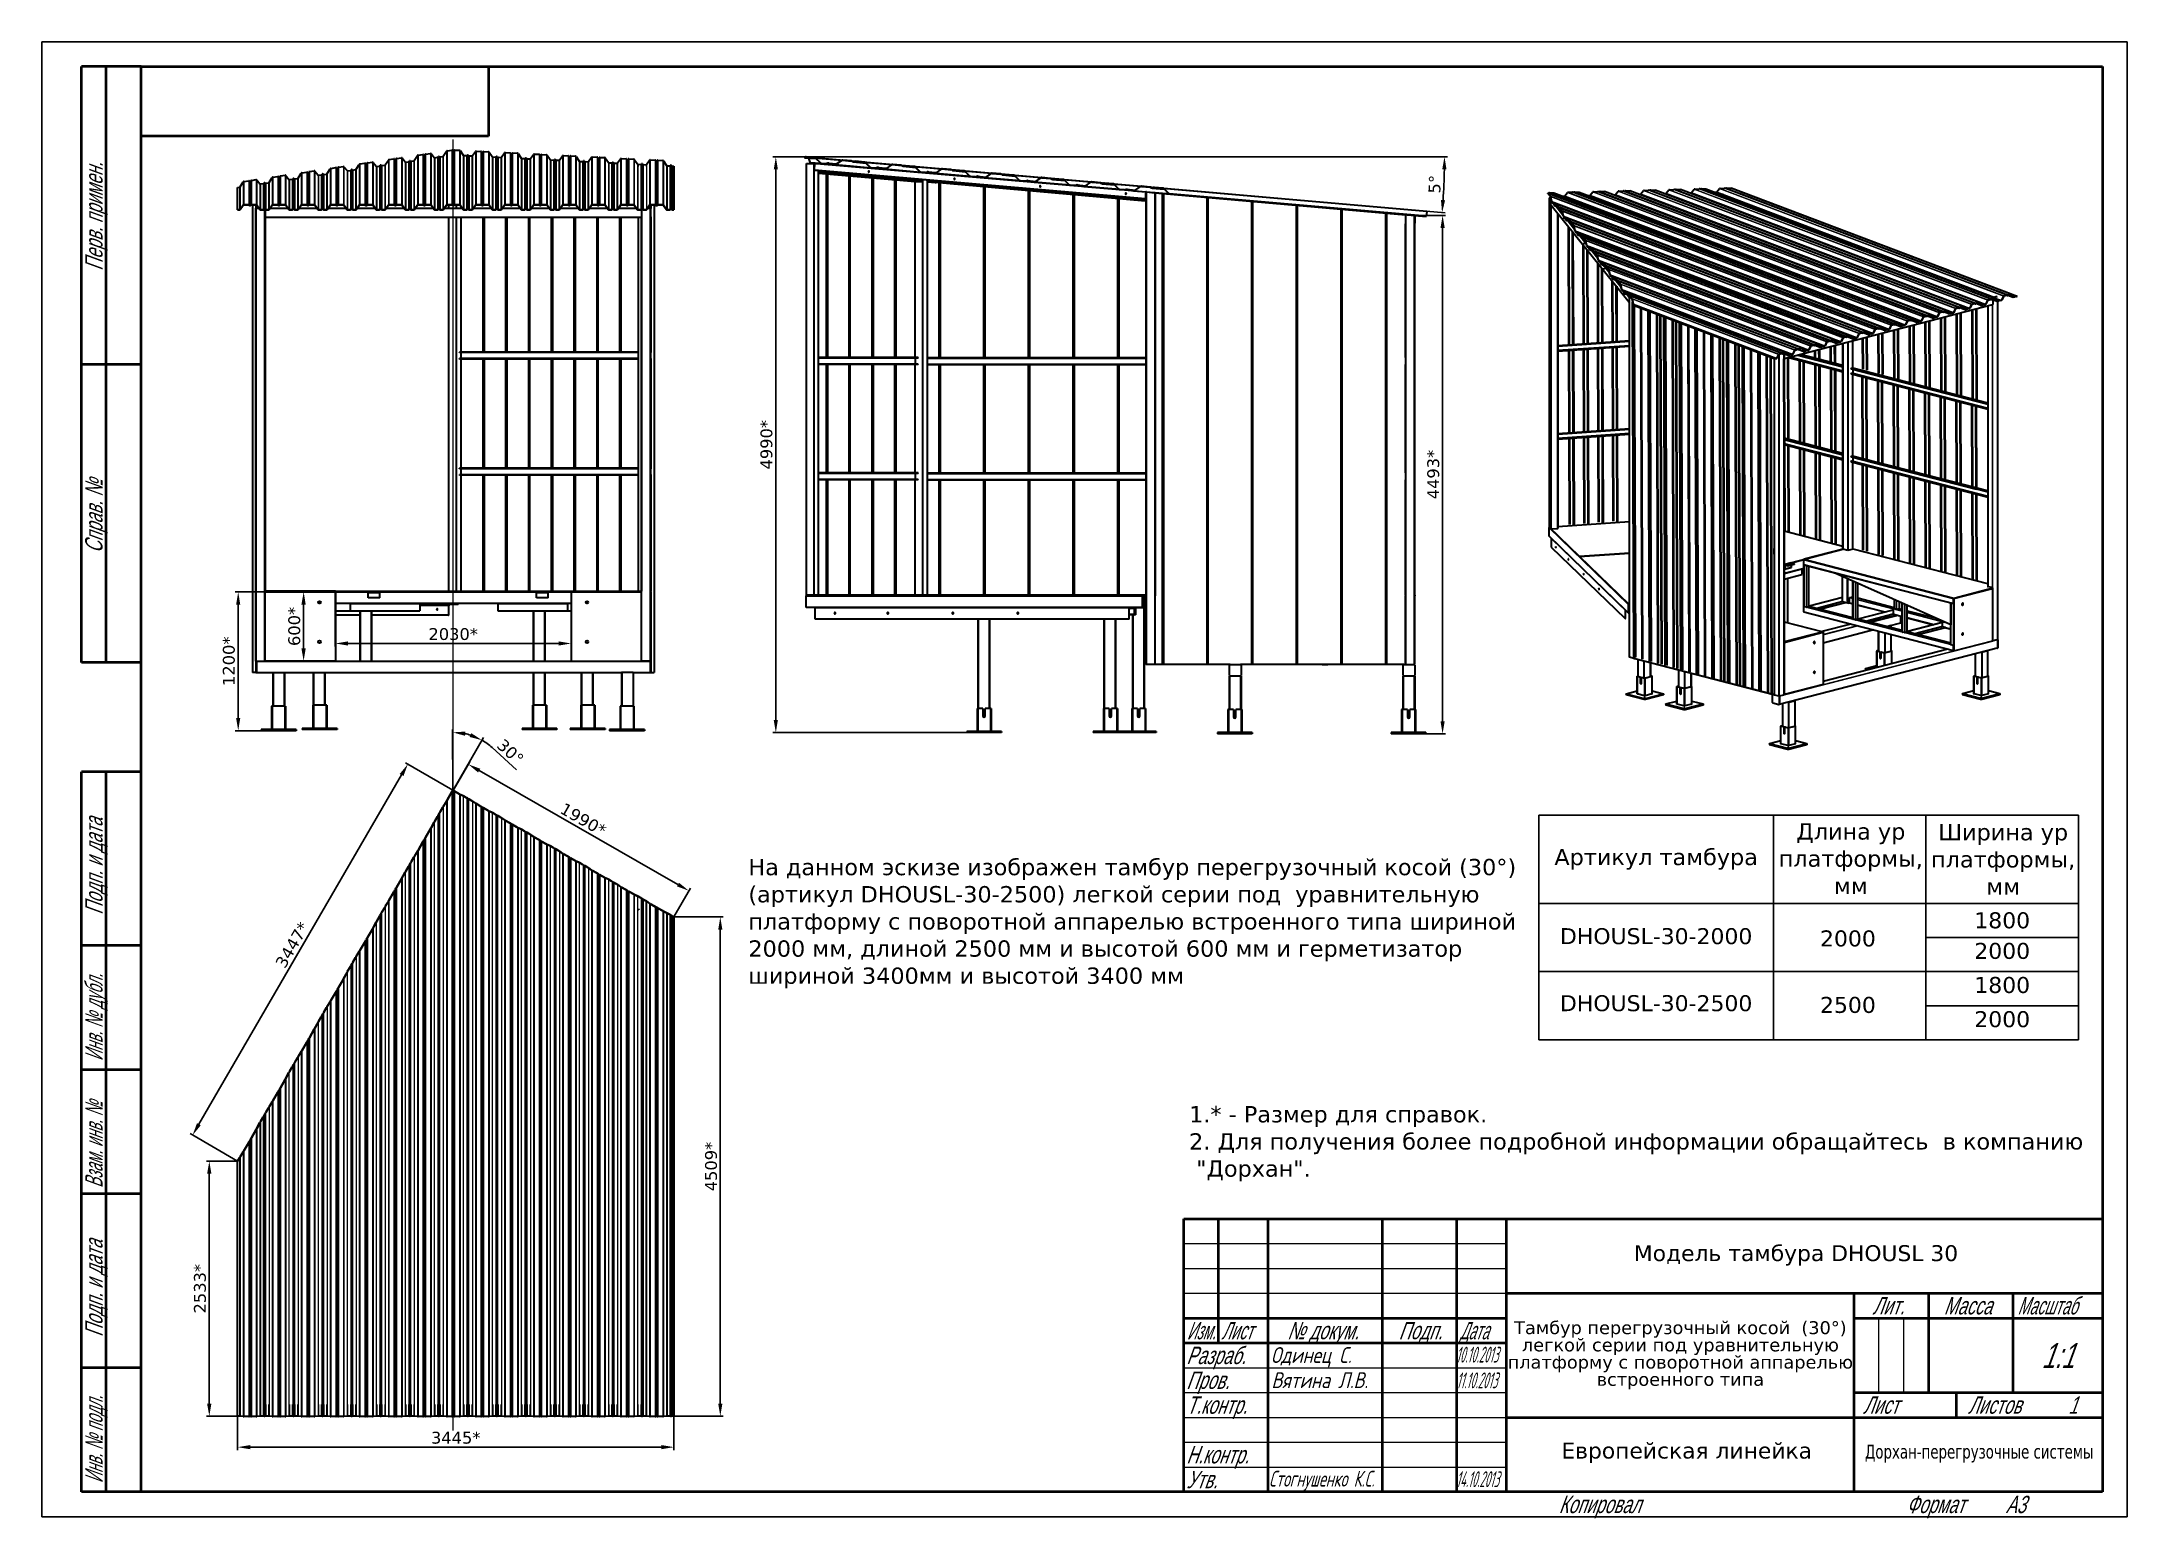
# Paper-space layout 'Лист1' of a CAD drawing. Header units: millimetres. Extents: x 26 to 236, y 19 to 168.
# The model-space entities are those that its viewports show. They can reach past a viewport. Long polylines and large blocks are cut down to what shows.
import ezdxf

# ---------------------------------------------------------------- set-up
doc = ezdxf.new("R2010")
doc.units = ezdxf.units.MM
for name, pattern in [('K5LT32768', [0]), ('K5LT_AXLED', [23.372906, 18.872906, -1.5, 1.5, -1.5]), ('K5LT_BASIC', [0]), ('K5LT_THIN', [0])]:
    doc.linetypes.add(name, pattern=pattern)
doc.layers.add('0 VIEW0', color=7, linetype='Continuous')
doc.layers.add('Системный слой', color=7, linetype='Continuous')
doc.styles.add('K5_TEXTSTYLE', font='win_eskd.shx', dxfattribs={"width": 0.7, "oblique": 15, "bigfont": 'b_eskd.shx'})
doc.styles.get("Standard").update_dxf_attribs({"font": 'verdana.TTF'})
doc.dimstyles.new('ISO-25', dxfattribs={"dimtxt": 80, "dimasz": 85, "dimexe": 20, "dimexo": 0, "dimgap": 20, "dimtad": 1, "dimtxsty": 'Standard', "dimcen": 2.5, "dimadec": 0, "dimazin": 0, "dimtfac": 1, "dimtmove": 0, "dimatfit": 3, "dimfxl": 1, "dimarcsym": 0})

psp = doc.layouts.new('Лист1')

# ---------------------------------------------------------------- texts
for s, insert, char_height, width, attachment_point in [('Модель тамбура DHOUSL 30', (186.02, 46.84), 1.6, 64.2334, 1), ('\\pxsm0.8;Тамбур перегрузочный косой  (30°) легкой серии под уравнительную платформу с поворотной аппарелью встроенного типа', (190.7, 35.75), 1.3, 35, 5), ('{\\fGOST type A|b0|i0|c0|p34;\\W0.6;\\Q15;10.10.2013}', (168.1, 36.62), 1.6, 5, 1), ('{\\fGOST type A|b0|i0|c0|p34;\\Q15;Вятина Л.В.}', (149.52, 34.05), 1.6, 11.5, 1), ('{\\fGOST type A|b0|i0|c0|p34;\\W0.6;\\Q15;11.10.2013}', (168.14, 34.03), 1.6, 5, 1), ('Европейская линейка', (178.72, 26.96), 1.6, 32.9951, 1), ('{\\fGOST type A|b0|i0|c0|p34;\\W0.8;\\Q15;Стогнушенко К.С.}', (149.28, 24.13), 1.6, 11.5, 1), ('{\\fGOST type A|b0|i0|c0|p34;\\W0.6;\\Q15;14.10.2013}', (168.11, 24.08), 1.6, 5, 1)]:
    psp.add_mtext(s, dxfattribs=dict(insert=insert, char_height=char_height, width=width, attachment_point=attachment_point))
at = {"insert": (149.47, 36.58), "char_height": 1.6, "width": 11.5, "attachment_point": 1, "style": 'K5_TEXTSTYLE'}
psp.add_mtext('\\pxql;{\\fGOST type A|b0|i0|c0|p34;\\W1;Одинец С.}', dxfattribs=at)
at = {"ltscale": 15, "insert": (209.28, 26.76), "char_height": 1.4, "width": 65.0058, "attachment_point": 1}
psp.add_mtext('{\\W0.7;Дорхан-перегрузочные системы}', dxfattribs=at)

msp = doc.modelspace()

# ---------------------------------------------------------------- texts
at = {"color": 0}
for s, insert, char_height, width, attachment_point in [('Длина ур платформы, мм', (39213.394757, 796.548433), 110, 958.02210195, 5), ('Ширина ур платформы, мм', (40242.181073, 791.447719), 110, 958.02210195, 5), ('Артикул тамбура', (37898.510213, 791.447719), 110, 1512.46621203, 5), ('1800', (40235.776472, 378.67257), 108, 958.02210195, 5), ('DHOUSL-30-2000', (37898.510213, 271.706135), 108, 1512.46621203, 5), ('2000', (39193.720646, 311.51585), 108, 958.02210195, 2), ('2000', (40235.776472, 227.279782), 108, 958.02210195, 2), ('DHOUSL-30-2500', (37898.510213, -126.082005), 108, 1512.46621203, 2), ('2500', (39193.720646, -137.586389), 108, 958.02210195, 2), ('1800', (40235.776472, -3.070604), 108, 958.02210195, 2), ('2000', (40235.776472, -233.856181), 108, 958.02210195, 2)]:
    msp.add_mtext(s, dxfattribs=dict(at, insert=insert, char_height=char_height, width=width, attachment_point=attachment_point))
at = {"ltscale": 15, "insert": (31767.619367, 356.756299), "char_height": 110, "width": 5265.92952538, "attachment_point": 4}
msp.add_mtext('На данном эскизе изображен тамбур перегрузочный косой (30°) \\P(артикул DHOUSL-30-2500) легкой серии под  уравнительную платформу с поворотной аппарелью встроенного типа шириной 2000 мм, длиной 2500 мм и высотой 600 мм и герметизатор \\Pшириной 3400мм и высотой 3400 мм  ', dxfattribs=at)
at = {"insert": (34744.081676, -874.832797), "char_height": 110, "width": 7102.90094, "attachment_point": 1}
msp.add_mtext('1.* - Размер для справок. \\P2. Для получения более подробной информации обращайтесь  в компанию\\P "Дорхан".', dxfattribs=at)

# ---------------------------------------------------------------- blocks, each defined once
blk = doc.blocks.new('A$C725F25C8')
at = {"color": 7, "linetype": 'K5LT_THIN', "lineweight": 9}
for p, q in [((-208.558939, -184.583685), (-208.558939, 112.416315)), ((-208.558939, 112.416315), (211.441061, 112.416315)), ((211.441061, 112.416315), (211.441061, -184.583685)), ((21.441061, -129.583685), (86.441061, -129.583685)), ((21.441061, -134.583685), (86.441061, -134.583685)), ((21.441061, -139.583685), (86.441061, -139.583685)), ((161.405645, -159.583685), (161.405645, -144.583685)), ((166.423361, -159.583685), (166.423361, -144.583685)), ((21.441061, -154.583685), (86.441061, -154.583685)), ((21.441061, -159.583685), (86.441061, -159.583685)), ((21.441061, -164.583685), (86.441061, -164.583685)), ((21.441061, -169.583685), (86.441061, -169.583685)), ((21.441061, -174.583685), (86.441061, -174.583685)), ((211.441061, -184.583685), (-208.558939, -184.583685))]:
    blk.add_line(p, q, dxfattribs=at)
at = {"color": 5, "linetype": 'K5LT_BASIC', "lineweight": 40}
for p, q in [((-200.558939, -12.583685), (-200.558939, 107.416315)), ((-188.558939, 107.416315), (-200.558939, 107.416315)), ((-195.558939, -12.583685), (-195.558939, 107.416315)), ((-188.558939, -179.583685), (-188.558939, 107.416315)), ((-188.558939, 107.416315), (206.441061, 107.416315)), ((-118.558939, 107.416315), (-118.558939, 93.416315)), ((206.441061, 107.416315), (206.441061, -179.583685)), ((-118.558939, 93.416315), (-188.558939, 93.416315)), ((-188.558939, 47.416315), (-200.558939, 47.416315)), ((-188.558939, -12.583685), (-200.558939, -12.583685)), ((-200.558939, -179.583685), (-200.558939, -34.583685)), ((-188.558939, -34.583685), (-200.558939, -34.583685)), ((-195.558939, -179.583685), (-195.558939, -34.583685)), ((-188.558939, -69.583685), (-200.558939, -69.583685)), ((-188.558939, -94.583685), (-200.558939, -94.583685)), ((-188.558939, -119.583685), (-200.558939, -119.583685)), ((21.441061, -124.583685), (206.441061, -124.583685)), ((21.441061, -179.583685), (21.441061, -124.583685)), ((28.441061, -149.583685), (28.441061, -124.583685)), ((38.441061, -179.583685), (38.441061, -124.583685)), ((61.441061, -179.583685), (61.441061, -124.583685)), ((76.441061, -179.583685), (76.441061, -124.583685)), ((86.441061, -179.583685), (86.441061, -124.583685)), ((86.441061, -139.583685), (206.441061, -139.583685)), ((156.441061, -179.583685), (156.441061, -139.583685)), ((171.441061, -159.583685), (171.441061, -139.583685)), ((188.441061, -159.583685), (188.441061, -139.583685)), ((21.441061, -144.583685), (86.441061, -144.583685)), ((156.441061, -144.583685), (171.441061, -144.583685)), ((171.441061, -144.583685), (206.441061, -144.583685)), ((21.441061, -149.583685), (86.441061, -149.583685)), ((-188.558939, -154.583685), (-200.558939, -154.583685)), ((156.441061, -159.583685), (206.441061, -159.583685)), ((177.016058, -164.583685), (177.016058, -159.583685)), ((86.441061, -164.583685), (156.441061, -164.583685)), ((156.441061, -164.583685), (206.441061, -164.583685)), ((-188.558939, -179.583685), (-200.558939, -179.583685)), ((206.441061, -179.583685), (-188.558939, -179.583685))]:
    blk.add_line(p, q, dxfattribs=at)
at = {"color": 7, "lineweight": 15, "style": 'K5_TEXTSTYLE', "oblique": 20}
for s, width, p in [('Перв. примен.', 0.7, (-196.306647, 66.303815)), ('Справ. №', 0.7, (-196.306647, 9.43819)), ('Подп. и дата', 0.7, (-196.306647, -63.369102)), ('Инв. № дубл.', 0.6, (-196.306647, -92.79931)), ('Взам. инв. №', 0.6, (-196.306647, -118.369101)), ('Подп. и дата', 0.7, (-196.306647, -148.369102)), ('Инв. № подл.', 0.6, (-196.306647, -177.79931))]:
    blk.add_text(s, height=3.5, rotation=90, dxfattribs=dict(at, width=width)).set_placement(p)
for s, height, width, p in [('Лит.', 3.5, 0.7, (160.104603, -143.835978)), ('Масса', 3.5, 0.7, (174.476478, -143.835978)), ('Масштаб', 3.5, 0.6, (189.330645, -143.835978)), ('Изм.', 3.5, 0.573102, (22.05647, -148.857012)), ('Лист', 3.5, 0.616387, (29.003341, -148.857012)), ('№ докум.', 3.5, 0.7, (42.268145, -148.835978)), ('Подп.', 3.5, 0.7, (64.707727, -148.835978)), ('Дата', 3.5, 0.55, (77.003341, -148.857012)), ('Разраб.', 3.5, 0.7, (21.941061, -153.835978)), ('1:1', 5, 0.7, (194.170228, -154.617009)), ('Пров.', 3.5, 0.7, (21.941061, -158.835978)), ('Т.контр.', 3.5, 0.7, (21.941061, -163.835978)), ('Лист', 3.5, 0.7, (158.221271, -163.835978)), ('Листов', 3.5, 0.7, (179.356684, -163.835978)), ('1', 3.5, 0.7, (199.54606, -163.857012)), ('Н.контр.', 3.5, 0.7, (21.941061, -173.835978)), ('Утв.', 3.5, 0.7, (21.941061, -178.835978)), ('Копировал', 3.5, 0.7, (96.941061, -183.835977)), ('Формат', 3.5, 0.7, (166.941061, -183.835977))]:
    blk.add_text(s, height=height, dxfattribs=dict(at, width=width)).set_placement(p)
at = {"color": 7, "lineweight": 0, "style": 'K5_TEXTSTYLE', "oblique": 20, "width": 0.7}
blk.add_text('A3', height=3.5, dxfattribs=at).set_placement((186.941061, -183.857011))
blk = doc.blocks.new('*D125')
at = {"color": 0, "lineweight": -2}
for p, q in [((28522, 2597), (28302, 2597)), ((28322, 2512), (28322, 1745)), ((28477, 1660), (28302, 1660))]:
    blk.add_line(p, q, dxfattribs=at)
at = {"color": 0}
for points in [[(28336, 2512), (28308, 2512), (28322, 2597)], [(28308, 1745), (28336, 1745), (28322, 1660)]]:
    blk.add_solid(points, dxfattribs=at)
at = {"layer": 'Defpoints', "color": 0}
for p in [(28522, 2597), (28322, 1660), (28477, 1660)]:
    blk.add_point(p, dxfattribs=at)
at = {"color": 0, "insert": (28259, 2129), "char_height": 80, "attachment_point": 5, "rotation": 90}
blk.add_mtext('1200*', dxfattribs=at)
blk = doc.blocks.new('*D126')
at = {"color": 0, "lineweight": -2}
for p, q in [((28978, 2597), (28744, 2597)), ((28764, 2512), (28764, 2216)), ((28978, 2131), (28744, 2131))]:
    blk.add_line(p, q, dxfattribs=at)
at = {"color": 0}
for points in [[(28778, 2512), (28749, 2512), (28764, 2597)], [(28749, 2216), (28778, 2216), (28764, 2131)]]:
    blk.add_solid(points, dxfattribs=at)
at = {"layer": 'Defpoints', "color": 0}
for p in [(28978, 2597), (28764, 2131), (28978, 2131)]:
    blk.add_point(p, dxfattribs=at)
at = {"color": 0, "insert": (28701, 2364), "char_height": 80, "attachment_point": 5, "rotation": 90}
blk.add_mtext('600*', dxfattribs=at)
blk = doc.blocks.new('*D131')
at = {"layer": '0 VIEW0', "color": 0, "lineweight": -2}
for p, q in [((32154.646327, 5534.447417), (36472.631958, 5156.672625)), ((32154.649292, 5534.515616), (36489.128625, 5536.132363))]:
    blk.add_line(p, q, dxfattribs=at)
blk.add_arc((32153.870131, 5534.515325), 4315.258795, 356.128604, 358.892767, dxfattribs=at)
at = {"layer": '0 VIEW0', "color": 0}
for points in [[(36482.489215, 5450.994479), (36454.157154, 5451.26296), (36469.128627, 5536.124903)], [(36445.157749, 5244.256798), (36473.406217, 5242.065491), (36452.708064, 5158.41574)]]:
    blk.add_solid(points, dxfattribs=at)
at = {"layer": 'Defpoints', "color": 0}
for p in [(32153.870131, 5534.515325), (32154.646327, 5534.447417), (32154.649292, 5534.515616), (36461.859355, 5284.140961)]:
    blk.add_point(p, dxfattribs=at)
at = {"layer": '0 VIEW0', "color": 0, "insert": (36403.554878, 5349.764146), "char_height": 80, "attachment_point": 5, "rotation": 87.5106855724}
blk.add_mtext('5%%d', dxfattribs=at)
blk = doc.blocks.new('*D173')
at = {"layer": '0 VIEW0', "color": 0, "lineweight": -2}
for p, q in [((36268.419714, 5140.124845), (36476.23278, 5140.124845)), ((36456.23278, 1724.354057), (36456.23278, 5055.124845)), ((36334.991225, 1639.354057), (36476.23278, 1639.354057))]:
    blk.add_line(p, q, dxfattribs=at)
at = {"layer": '0 VIEW0', "color": 0}
for points in [[(36470.399447, 5055.124845), (36442.066114, 5055.124845), (36456.23278, 5140.124845)], [(36442.066114, 1724.354057), (36470.399447, 1724.354057), (36456.23278, 1639.354057)]]:
    blk.add_solid(points, dxfattribs=at)
at = {"layer": 'Defpoints', "color": 0}
for p in [(36268.419714, 5140.124845), (36456.23278, 5140.124845), (36334.991225, 1639.354057)]:
    blk.add_point(p, dxfattribs=at)
at = {"layer": '0 VIEW0', "color": 0, "insert": (36393.59278, 3389.739451), "char_height": 80, "attachment_point": 5, "rotation": 90}
blk.add_mtext('4493*', dxfattribs=at)
blk = doc.blocks.new('*D180')
at = {"layer": '0 VIEW0', "color": 0, "lineweight": -2}
for p, q in [((32154, 5535), (31933, 5535)), ((31953, 1732), (31953, 5450)), ((33243, 1647), (31933, 1647))]:
    blk.add_line(p, q, dxfattribs=at)
at = {"layer": '0 VIEW0', "color": 0}
for points in [[(31967, 5450), (31939, 5450), (31953, 5535)], [(31939, 1732), (31967, 1732), (31953, 1647)]]:
    blk.add_solid(points, dxfattribs=at)
at = {"layer": 'Defpoints', "color": 0}
for p in [(31953, 5535), (32154, 5535), (33243, 1647)]:
    blk.add_point(p, dxfattribs=at)
at = {"layer": '0 VIEW0', "color": 0, "insert": (31890, 3591), "char_height": 80, "attachment_point": 5, "rotation": 90}
blk.add_mtext('4990*', dxfattribs=at)
blk = doc.blocks.new('*D217')
at = {"color": 0, "lineweight": -2}
for p, q in [((31265, 402), (31598, 402)), ((31578, -2884), (31578, 317)), ((31265, -2969), (31598, -2969))]:
    blk.add_line(p, q, dxfattribs=at)
at = {"color": 0}
for points in [[(31592, 317), (31564, 317), (31578, 402)], [(31564, -2884), (31592, -2884), (31578, -2969)]]:
    blk.add_solid(points, dxfattribs=at)
at = {"layer": 'Defpoints', "color": 0}
for p in [(31265, 402), (31578, 402), (31265, -2969)]:
    blk.add_point(p, dxfattribs=at)
at = {"color": 0, "insert": (31516, -1283), "char_height": 80, "attachment_point": 5, "rotation": 90}
blk.add_mtext('4509*', dxfattribs=at)
blk = doc.blocks.new('*D218')
at = {"color": 0, "lineweight": -2}
for p, q in [((29772.531675, 1258.502972), (29770.10754, 1668.691836)), ((29772.970137, 1258.386887), (29978.049369, 1613.637909)), ((30036.610271, 1546.072188), (30200.468697, 1396.053917))]:
    blk.add_line(p, q, dxfattribs=at)
for start, end in [(72.48128, 77.860352), (47.524779, 60.003029)]:
    blk.add_arc((29772.536797, 1257.636228), 391.062785, start, end, dxfattribs=at)
at = {"color": 0}
for points in [[(29856.23175, 1654.045658), (29853.319038, 1625.862438), (29770.225734, 1648.692185)], [(29884.546144, 1617.594863), (29895.960851, 1643.527125), (29968.050285, 1596.316872)]]:
    blk.add_solid(points, dxfattribs=at)
at = {"layer": 'Defpoints', "color": 0}
for p in [(29838.919512, 1643.023614), (29772.531675, 1258.502972), (29772.536797, 1257.636228), (29772.970137, 1258.386887)]:
    blk.add_point(p, dxfattribs=at)
at = {"color": 0, "insert": (30160.190218, 1516.556335), "char_height": 80, "attachment_point": 5, "rotation": 317.5247786262}
blk.add_mtext('30%%d', dxfattribs=at)
blk = doc.blocks.new('*D219')
at = {"color": 0, "lineweight": -2}
for p, q in [((28318, -1247), (28107, -1247)), ((28127, -2884), (28127, -1332)), ((28318, -2969), (28107, -2969))]:
    blk.add_line(p, q, dxfattribs=at)
at = {"color": 0}
for points in [[(28141, -1332), (28112, -1332), (28127, -1247)], [(28112, -2884), (28141, -2884), (28127, -2969)]]:
    blk.add_solid(points, dxfattribs=at)
at = {"layer": 'Defpoints', "color": 0}
for p in [(28127, -1247), (28318, -1247), (28318, -2969)]:
    blk.add_point(p, dxfattribs=at)
at = {"color": 0, "insert": (28064, -2108), "char_height": 80, "attachment_point": 5, "rotation": 90}
blk.add_mtext('2533*', dxfattribs=at)
blk = doc.blocks.new('*D220')
at = {"color": 0, "lineweight": -2}
for p, q in [((29772, 1258), (29451, 1444)), ((29425, 1361), (28057, -997)), ((28318, -1247), (27997, -1061))]:
    blk.add_line(p, q, dxfattribs=at)
at = {"color": 0}
for points in [[(29438, 1354), (29413, 1368), (29468, 1434)], [(28044, -990), (28069, -1005), (28014, -1071)]]:
    blk.add_solid(points, dxfattribs=at)
at = {"layer": 'Defpoints', "color": 0}
for p in [(29772, 1258), (28014, -1071), (28318, -1247)]:
    blk.add_point(p, dxfattribs=at)
at = {"color": 0, "insert": (28687, 213), "char_height": 80, "attachment_point": 5, "rotation": 59.8729}
blk.add_mtext('3447*', dxfattribs=at)
blk = doc.blocks.new('*D221')
at = {"color": 0, "lineweight": -2}
for p, q in [((29774, 1256), (29886, 1450)), ((31292, 621), (29949, 1391)), ((31265, 402), (31376, 596))]:
    blk.add_line(p, q, dxfattribs=at)
at = {"color": 0}
for points in [[(29957, 1403), (29942, 1378), (29876, 1433)], [(31285, 609), (31299, 633), (31366, 579)]]:
    blk.add_solid(points, dxfattribs=at)
at = {"layer": 'Defpoints', "color": 0}
for p in [(29876, 1433), (29774, 1256), (31265, 402)]:
    blk.add_point(p, dxfattribs=at)
at = {"color": 0, "insert": (30652, 1060), "char_height": 80, "attachment_point": 5, "rotation": 330.1755}
blk.add_mtext('1990*', dxfattribs=at)
blk = doc.blocks.new('*D222')
at = {"color": 0, "lineweight": -2}
for p, q in [((28318, -2967), (28318, -3198)), ((31265, -2969), (31265, -3198)), ((31180, -3178), (28403, -3178))]:
    blk.add_line(p, q, dxfattribs=at)
at = {"color": 0}
for points in [[(28403, -3164), (28403, -3192), (28318, -3178)], [(31180, -3192), (31180, -3164), (31265, -3178)]]:
    blk.add_solid(points, dxfattribs=at)
at = {"layer": 'Defpoints', "color": 0}
for p in [(28318, -2967), (31265, -2969), (28318, -3178)]:
    blk.add_point(p, dxfattribs=at)
at = {"color": 0, "insert": (29791, -3115), "char_height": 80, "attachment_point": 5}
blk.add_mtext('3445*', dxfattribs=at)
blk = doc.blocks.new('*D226')
at = {"layer": '0 VIEW0', "color": 0, "lineweight": -2}
for p, q in [((28978, 2601), (28978, 2229)), ((30571, 2597), (30571, 2229)), ((29063, 2249), (30486, 2249))]:
    blk.add_line(p, q, dxfattribs=at)
at = {"layer": '0 VIEW0', "color": 0}
for points in [[(29063, 2263), (29063, 2235), (28978, 2249)], [(30486, 2235), (30486, 2263), (30571, 2249)]]:
    blk.add_solid(points, dxfattribs=at)
at = {"layer": 'Defpoints', "color": 0}
for p in [(28978, 2601), (30571, 2597), (30571, 2249)]:
    blk.add_point(p, dxfattribs=at)
at = {"layer": '0 VIEW0', "color": 0, "insert": (29774, 2312), "char_height": 80, "attachment_point": 5}
blk.add_mtext('2030*', dxfattribs=at)

# ---------------------------------------------------------------- dimensions: what is measured, and where the dimension line sits
at = {"color": 0}
for base, p1, p2, text, picture, middle in [((28321.939617, 1659.947393), (28521.869573, 2597.234086), (28477.171274, 1659.947393), '1200*', '*D125', (28259.299617, 2128.590739)), ((28763.51286, 2130.551591), (28978.364744, 2597.234086), (28978.364744, 2130.551591), '600*', '*D126', (28700.87286, 2363.892838))]:
    dim = msp.add_linear_dim(base=base, p1=p1, p2=p2, angle=90, text=text, dimstyle='ISO-25', override={"dimscale": 1, "dimtxt": 80, "dimlfac": 1, "dimtxsty": 'Standard', "dimsah": 1, "dimtolj": 0}, dxfattribs=at)
    dim.commit()
    dim.dimension.update_dxf_attribs({"geometry": picture, "text_midpoint": middle})
dim = msp.add_angular_dim_3p(base=(29838.919512, 1643.023614), center=(29772.536797, 1257.636228), p1=(29772.531675, 1258.502972), p2=(29772.970137, 1258.386887), dimstyle='ISO-25', override={"dimscale": 1, "dimtad": 1, "dimlfac": 1, "dimtxsty": 'Standard', "dimsah": 1, "dimtdec": 0, "dimtolj": 0})
dim.commit()
dim.dimension.update_dxf_attribs({"geometry": '*D218', "text_midpoint": (30160.190218, 1516.556335)})
for base, p1, p2, angle, text, picture, middle in [((28014.050612, -1070.968642), (29771.599924, 1258.109529), (28317.736243, -1247.201272), 239.872862, '3447*', '*D220', (28686.804256, 213.127054)), ((29875.724019, 1432.852751), (31264.716802, 401.933729), (29774.479974, 1256.245574), 150.175537, '1990*', '*D221', (30651.996086, 1060.040359)), ((31578.251357, 401.981581), (31264.716802, -2968.932197), (31264.716802, 401.981581), 90, '4509*', '*D217', (31515.611357, -1283.475308)), ((28126.550274, -1247.201272), (28317.736243, -2968.932197), (28317.736243, -1247.201272), 90, '2533*', '*D219', (28063.910274, -2108.066735))]:
    dim = msp.add_linear_dim(base=base, p1=p1, p2=p2, angle=angle, text=text, dimstyle='ISO-25', override={"dimscale": 1, "dimlfac": 1, "dimtxsty": 'Standard', "dimsah": 1, "dimtolj": 0})
    dim.commit()
    dim.dimension.update_dxf_attribs({"geometry": picture, "text_midpoint": middle})
dim = msp.add_linear_dim(base=(28317.736243, -3178.073904), p1=(31264.716802, -2968.932197), p2=(28317.736243, -2966.990224), text='3445*', dimstyle='ISO-25', override={"dimscale": 1, "dimlfac": 1, "dimtxsty": 'Standard', "dimsah": 1, "dimtolj": 0})
dim.commit()
dim.dimension.update_dxf_attribs({"geometry": '*D222', "text_midpoint": (29791.226523, -3115.433904)})
at = {"layer": '0 VIEW0'}
for base, p1, p2, angle, text, picture, middle in [((31953.111404, 5534.515325), (33242.937804, 1647.145666), (32153.870131, 5534.515325), 90, '4990*', '*D180', (31890.471404, 3590.830495)), ((36456.23278, 5140.124845), (36334.991225, 1639.354057), (36268.419714, 5140.124845), 270, '4493*', '*D173', (36393.59278, 3389.739451))]:
    dim = msp.add_linear_dim(base=base, p1=p1, p2=p2, angle=angle, text=text, dimstyle='ISO-25', override={"dimlfac": 1, "dimtxsty": 'Standard', "dimsah": 1, "dimtolj": 0}, dxfattribs=at)
    dim.commit()
    dim.dimension.update_dxf_attribs({"geometry": picture, "text_midpoint": middle})
dim = msp.add_angular_dim_3p(base=(36461.859355, 5284.140961), center=(32153.870131, 5534.515325), p1=(32154.649292, 5534.515616), p2=(32154.646327, 5534.447417), dimstyle='ISO-25', override={"dimtad": 1, "dimlfac": 1, "dimtxsty": 'Standard', "dimsah": 1, "dimtdec": 0, "dimtolj": 0}, dxfattribs=at)
dim.commit()
dim.dimension.update_dxf_attribs({"geometry": '*D131', "text_midpoint": (36403.554878, 5349.764146)})
dim = msp.add_linear_dim(base=(30570.575611, 2248.922102), p1=(28978.364744, 2601.155788), p2=(30570.575611, 2597.234086), text='2030*', dimstyle='ISO-25', override={"dimlfac": 1, "dimtxsty": 'Standard', "dimsah": 1, "dimtolj": 0}, dxfattribs=at)
dim.commit()
dim.dimension.update_dxf_attribs({"geometry": '*D226', "text_midpoint": (29774.470177, 2311.562102)})

# ---------------------------------------------------------------- linework, layer by layer
at = {"color": 5, "linetype": 'K5LT_BASIC', "lineweight": 30}
for p, q in [((37167.177763, 5288.787144), (37167.212901, 5289.326696)), ((37167.177763, 5288.787144), (37168.442544, 5289.186412)), ((37167.560269, 5288.500641), (37167.177763, 5288.787144)), ((37168.317803, 5289.675494), (37167.212901, 5289.326696)), ((37170.79516, 5287.155666), (37168.289012, 5288.103819)), ((37168.85243, 5289.645883), (39508.580907, 4404.454579)), ((37169.738983, 5288.483455), (37183.055775, 5271.742045)), ((37183.082285, 5272.149115), (37169.765494, 5288.890525)), ((37171.488711, 5288.91004), (37174.517399, 5291.121439)), ((37175.885227, 5256.295749), (37175.885227, 3034.491381)), ((37175.989925, 5256.089921), (37187.123546, 5245.335667)), ((37188.607519, 5245.438581), (37177.473898, 5256.192835)), ((37177.589653, 5292.156898), (37206.52229, 5292.914048)), ((37186.775245, 5257.661199), (37178.162612, 5257.06391)), ((37178.560242, 5256.679829), (37186.861663, 5257.255536)), ((37184.506628, 5268.31056), (37191.442587, 5235.751729)), ((37191.638363, 5235.758459), (37184.702405, 5268.31729)), ((37188.167701, 5210.586213), (37188.806479, 5241.934244)), ((37193.062706, 5231.919905), (37200.393793, 5222.703516)), ((37200.420304, 5223.110585), (37193.089217, 5232.326974)), ((37204.863703, 5220.602492), (37201.306856, 5221.948157)), ((37203.185827, 5222.871391), (37201.716743, 5222.407628)), ((37201.841484, 5221.918546), (37203.310568, 5222.38231)), ((37203.560864, 5222.85062), (37225.136089, 5214.688048)), ((37204.964759, 5220.302717), (37206.155655, 5216.49492)), ((37206.320398, 5216.620072), (37205.129502, 5220.42787)), ((37207.478735, 5213.796571), (37214.809822, 5204.580182)), ((37214.836333, 5204.987252), (37207.505246, 5214.203641)), ((37208.431088, 5292.60181), (39536.721464, 4411.737891)), ((37226.286782, 5216.038848), (37216.480723, 5204.527504)), ((37216.646057, 5204.066796), (37226.452116, 5215.578141)), ((39428.087101, 4383.621249), (37227.209954, 5216.280821)), ((37228.096506, 5215.118393), (37241.413298, 5198.376983)), ((37241.439808, 5198.784053), (37228.123017, 5215.525463)), ((37269.679686, 5269.42958), (37277.435499, 5269.632545)), ((37280.894697, 5271.206406), (37300.516964, 5293.717443)), ((37304.379735, 5295.474921), (37333.312373, 5296.232072)), ((39617.21527, 4432.571221), (37335.221171, 5295.919833)), ((37342.604484, 5293.388041), (37345.633172, 5295.599441)), ((37348.705425, 5296.634899), (37377.638063, 5297.39205)), ((37379.546861, 5297.079811), (39645.355826, 4439.854533)), ((37440.795459, 5273.907581), (37448.551272, 5274.110546)), ((37452.01047, 5275.684408), (37471.632737, 5298.195444)), ((37475.495508, 5299.952923), (37504.428146, 5300.710073)), ((37506.336943, 5300.397835), (39725.849633, 4460.687863)), ((37513.720257, 5297.866043), (37516.748944, 5300.077442)), ((37519.821198, 5301.1129), (37548.753836, 5301.870051)), ((39753.990189, 4467.971175), (37550.662634, 5301.557813)), ((37611.911232, 5278.385583), (37619.667045, 5278.588548)), ((37623.126243, 5280.162409), (37642.74851, 5302.673446)), ((37646.611281, 5304.430924), (37675.543919, 5305.188075)), ((37677.452716, 5304.875836), (39834.483996, 4488.804506)), ((37684.83603, 5302.344044), (37687.864717, 5304.555443)), ((37690.936971, 5305.590902), (37719.869609, 5306.348052)), ((39862.624552, 4496.087818), (37721.778406, 5306.035814)), ((37783.027004, 5282.863584), (37790.782818, 5283.066549)), ((37794.242016, 5284.64041), (37813.864282, 5307.151447)), ((37817.727054, 5308.908925), (37846.659691, 5309.666076)), ((39943.118359, 4516.921148), (37848.568489, 5309.353838)), ((37855.951803, 5306.822045), (37858.98049, 5309.033445)), ((37862.052744, 5310.068903), (37890.985382, 5310.826054)), ((39971.258915, 4524.20446), (37892.894179, 5310.513816)), ((37954.142777, 5287.341586), (37961.89859, 5287.544551)), ((37965.357789, 5289.118412), (37984.980055, 5311.629449)), ((37988.842826, 5313.386927), (38017.775464, 5314.144077)), ((40051.752722, 4545.03779), (38019.684262, 5313.831839)), ((38027.067575, 5311.300047), (38030.096263, 5313.511446)), ((38033.168516, 5314.546905), (38062.101154, 5315.304055)), ((40079.893278, 4552.321102), (38064.009952, 5314.991817)), ((38125.25855, 5291.819587), (38133.014363, 5292.022552)), ((38136.473561, 5293.596413), (38156.095828, 5316.10745)), ((38159.958599, 5317.864928), (38188.891237, 5318.622079)), ((40160.387084, 4573.154432), (38190.800035, 5318.309841)), ((38198.183348, 5315.778048), (38201.212036, 5317.989448)), ((38204.284289, 5319.024906), (38233.216927, 5319.782057)), ((38235.125725, 5319.469818), (40188.527641, 4580.437744)), ((38296.374323, 5296.297588), (38304.130136, 5296.500554)), ((38307.589334, 5298.074415), (38327.211601, 5320.585452)), ((38331.074372, 5322.34293), (38360.00701, 5323.10008)), ((38351.14636, 5280.536618), (38340.064862, 5279.768113)), ((38340.984392, 5279.420226), (38351.54399, 5280.152538)), ((38353.821375, 5280.920699), (38353.821375, 5280.45697)), ((40269.021447, 4601.271074), (38361.915807, 5322.787842)), ((38369.299121, 5320.25605), (38372.327808, 5322.467449)), ((38375.400062, 5323.502908), (38404.3327, 5324.260058)), ((40297.162004, 4608.554386), (38406.241497, 5323.94782)), ((38467.490095, 5300.77559), (38468.724574, 5300.807896)), ((38468.724574, 5300.807896), (40336.23978, 4594.269407)), ((37188.511459, 5209.554801), (37715.678841, 4553.62046)), ((37243.415241, 5193.347953), (37215.722885, 5203.824823)), ((37234.71538, 5152.065018), (37234.71538, 3026.61872)), ((37242.598146, 5195.960551), (37243.789041, 5192.152754)), ((37243.953784, 5192.277906), (37242.762889, 5196.085704)), ((37249.554417, 5188.142249), (37245.35768, 5189.730004)), ((37247.07706, 5190.662077), (37245.607976, 5190.198314)), ((37245.732717, 5189.709232), (37247.201801, 5190.172996)), ((37247.611687, 5190.632467), (39399.946544, 4376.337937)), ((37248.49824, 5189.470038), (37261.815031, 5172.728628)), ((37261.841542, 5173.135698), (37248.524751, 5189.877108)), ((37263.265885, 5169.297143), (37270.201843, 5136.738313)), ((37270.39762, 5136.745042), (37263.461662, 5169.303873)), ((37271.821963, 5132.906488), (37279.15305, 5123.690099)), ((37279.17956, 5124.097169), (37271.848474, 5133.313558)), ((37283.622959, 5121.589076), (37280.066113, 5122.93474)), ((37281.945084, 5123.857975), (37280.476, 5123.394211)), ((37280.60074, 5122.90513), (37282.069824, 5123.368893)), ((37303.895345, 5115.674631), (37282.320121, 5123.837203)), ((37283.724016, 5121.2893), (37284.914911, 5117.481503)), ((37285.079654, 5117.606656), (37283.888759, 5121.414453)), ((37286.237992, 5114.783154), (37293.569079, 5105.566765)), ((37293.595589, 5105.973835), (37286.264503, 5115.190224)), ((37322.174497, 5094.334536), (37294.482142, 5104.811407)), ((37305.046038, 5117.025431), (37295.239979, 5105.514087)), ((37295.405314, 5105.05338), (37305.211373, 5116.564724)), ((39319.452738, 4355.504607), (37305.96921, 5117.267405)), ((37306.855763, 5116.104976), (37320.172554, 5099.363566)), ((37320.199065, 5099.770636), (37306.882274, 5116.512046)), ((37321.357403, 5096.947134), (37322.548298, 5093.139337)), ((37322.713041, 5093.26449), (37321.522146, 5097.072287)), ((37324.116936, 5090.716587), (37328.313674, 5089.128832)), ((37325.836317, 5091.64866), (37324.367233, 5091.184897)), ((37324.491973, 5090.695816), (37325.961057, 5091.159579)), ((39291.312181, 4348.221295), (37326.370944, 5091.61905)), ((37327.257497, 5090.456622), (37340.574288, 5073.715211)), ((37340.600799, 5074.122281), (37327.284007, 5090.863691)), ((37342.025142, 5070.283727), (37348.9611, 5037.724896)), ((37349.156877, 5037.731626), (37342.220918, 5070.290457)), ((37350.58122, 5033.893071), (37357.912306, 5024.676682)), ((37357.938817, 5025.083752), (37350.60773, 5034.300141)), ((37358.82537, 5023.921323), (37362.382216, 5022.575659)), ((37360.70434, 5024.844558), (37359.235256, 5024.380795)), ((37359.359997, 5023.891713), (37360.829081, 5024.355476)), ((37361.079377, 5024.823786), (37382.654602, 5016.661215)), ((37362.483273, 5022.275884), (37363.674168, 5018.468086)), ((37363.838911, 5018.593239), (37362.648016, 5022.401037)), ((37364.997249, 5015.769738), (37372.328335, 5006.553348)), ((37372.354846, 5006.960418), (37365.023759, 5016.176807)), ((37400.933754, 4995.321119), (37373.241399, 5005.79799)), ((37383.805295, 5018.012015), (37373.999236, 5006.50067)), ((37374.164571, 5006.039963), (37383.97063, 5017.551308)), ((37384.728467, 5018.253988), (39210.818375, 4327.387965)), ((37385.61502, 5017.091559), (37398.931811, 5000.350149)), ((37398.958322, 5000.757219), (37385.64153, 5017.498629)), ((37400.116659, 4997.933718), (37401.307555, 4994.12592)), ((37401.472298, 4994.251073), (37400.281402, 4998.05887)), ((37407.07293, 4990.115415), (37402.876193, 4991.70317)), ((37404.595573, 4992.635244), (37403.12649, 4992.17148)), ((37403.25123, 4991.682399), (37404.720314, 4992.146162)), ((37405.130201, 4992.605633), (39182.677818, 4320.104653)), ((37406.016753, 4991.443205), (37419.333545, 4974.701795)), ((37419.360055, 4975.108864), (37406.043264, 4991.850275)), ((37420.784398, 4971.27031), (37427.720357, 4938.711479)), ((37427.916134, 4938.718209), (37420.980175, 4971.27704)), ((37429.340476, 4934.879654), (37436.671563, 4925.663265)), ((37436.698074, 4926.070335), (37429.366987, 4935.286724)), ((37441.141473, 4923.562242), (37437.584627, 4924.907907)), ((37439.463597, 4925.831141), (37437.994513, 4925.367378)), ((37438.119254, 4924.878296), (37439.588338, 4925.34206)), ((37461.413859, 4917.647798), (37439.838634, 4925.81037)), ((37441.242529, 4923.262467), (37442.433425, 4919.454669)), ((37442.598168, 4919.579822), (37441.407272, 4923.38762)), ((37443.756505, 4916.756321), (37451.087592, 4907.539932)), ((37451.114103, 4907.947001), (37443.783016, 4917.163391)), ((37452.000656, 4906.784573), (37479.693011, 4896.307703)), ((37462.564552, 4918.998598), (37452.758493, 4907.487253)), ((37452.923827, 4907.026546), (37462.729887, 4918.537891)), ((39102.184012, 4299.271323), (37463.487724, 4919.240571)), ((37464.374276, 4918.078143), (37477.691068, 4901.336733)), ((37477.717579, 4901.743802), (37464.400787, 4918.485212)), ((37478.875916, 4898.920301), (37480.066812, 4895.112503)), ((37480.231555, 4895.237656), (37479.040659, 4899.045454)), ((37485.832187, 4891.101999), (37481.63545, 4892.689753)), ((37483.35483, 4893.621827), (37481.885746, 4893.158064)), ((37482.010487, 4892.668982), (37483.479571, 4893.132745)), ((37483.889457, 4893.592216), (39074.043455, 4291.988011)), ((37484.77601, 4892.429788), (37498.092801, 4875.688378)), ((37498.119312, 4876.095448), (37484.802521, 4892.836858)), ((37499.543655, 4872.256893), (37506.479613, 4839.698062)), ((37506.67539, 4839.704792), (37499.739432, 4872.263623)), ((37508.099733, 4835.866238), (37515.43082, 4826.649849)), ((37515.45733, 4827.056918), (37508.126244, 4836.273307)), ((37519.900729, 4824.548826), (37516.343883, 4825.89449)), ((37518.222854, 4826.817724), (37516.75377, 4826.353961)), ((37516.87851, 4825.86488), (37518.347594, 4826.328643)), ((37518.597891, 4826.796953), (37540.173115, 4818.634381)), ((37520.001786, 4824.24905), (37521.192682, 4820.441253)), ((37521.357424, 4820.566405), (37520.166529, 4824.374203)), ((37522.515762, 4817.742904), (37529.846849, 4808.526515)), ((37529.873359, 4808.933585), (37522.542273, 4818.149974)), ((37530.759912, 4807.771156), (37558.452268, 4797.294286)), ((37541.323808, 4819.985181), (37531.517749, 4808.473837)), ((37531.683084, 4808.013129), (37541.489143, 4819.524474)), ((38993.549649, 4271.154681), (37542.24698, 4820.227154)), ((37543.133533, 4819.064726), (37556.450325, 4802.323316)), ((37556.476835, 4802.730386), (37543.160044, 4819.471796)), ((37557.635173, 4799.906884), (37558.826068, 4796.099087)), ((37558.990811, 4796.224239), (37557.799916, 4800.032037)), ((37564.591444, 4792.088582), (37560.394707, 4793.676337)), ((37562.114087, 4794.60841), (37560.645003, 4794.144647)), ((37560.769743, 4793.655565), (37562.238827, 4794.119329)), ((37562.648714, 4794.5788), (38965.409092, 4263.871369)), ((37563.535267, 4793.416371), (37576.852058, 4776.674961)), ((37576.878569, 4777.082031), (37563.561777, 4793.823441)), ((37578.302912, 4773.243476), (37585.23887, 4740.684646)), ((37585.434647, 4740.691375), (37578.498689, 4773.250206)), ((37586.85899, 4736.852821), (37594.190076, 4727.636432)), ((37594.216587, 4728.043502), (37586.8855, 4737.259891)), ((37598.659986, 4725.535409), (37595.10314, 4726.881073)), ((37596.98211, 4727.804308), (37595.513027, 4727.340544)), ((37595.637767, 4726.851463), (37597.106851, 4727.315226)), ((37618.932372, 4719.620965), (37597.357147, 4727.783536)), ((37598.761043, 4725.235633), (37599.951938, 4721.427836)), ((37600.116681, 4721.552989), (37598.925786, 4725.360786)), ((37601.275019, 4718.729487), (37608.606105, 4709.513098)), ((37608.632616, 4709.920168), (37601.301529, 4719.136557)), ((37609.519169, 4708.75774), (37637.211524, 4698.280869)), ((37620.083065, 4720.971765), (37610.277006, 4709.46042)), ((37610.442341, 4708.999713), (37620.2484, 4720.511057)), ((38884.915286, 4243.038039), (37621.006237, 4721.213738)), ((37621.89279, 4720.051309), (37635.209581, 4703.309899)), ((37635.236092, 4703.716969), (37621.919301, 4720.458379)), ((37636.394429, 4700.893467), (37637.585325, 4697.08567)), ((37637.750068, 4697.210823), (37636.559172, 4701.01862)), ((37643.350701, 4693.075165), (37639.153963, 4694.66292)), ((37640.873343, 4695.594993), (37639.40426, 4695.13123)), ((37639.529, 4694.642149), (37640.998084, 4695.105912)), ((38856.774729, 4235.754727), (37641.407971, 4695.565383)), ((37642.294523, 4694.402955), (37655.611315, 4677.661544)), ((37655.637826, 4678.068614), (37642.321034, 4694.810024)), ((37657.062168, 4674.23006), (37663.998127, 4641.671229)), ((37664.193904, 4641.677959), (37657.257945, 4674.23679)), ((37665.618246, 4637.839404), (37672.949333, 4628.623015)), ((37672.975844, 4629.030085), (37665.644757, 4638.246474)), ((37677.419243, 4626.521992), (37673.862397, 4627.867656)), ((37675.741367, 4628.790891), (37674.272283, 4628.327128)), ((37674.397024, 4627.838046), (37675.866108, 4628.301809)), ((37697.691629, 4620.607548), (37676.116404, 4628.770119)), ((37677.520299, 4626.222217), (37678.711195, 4622.414419)), ((37678.875938, 4622.539572), (37677.685042, 4626.34737)), ((37680.034275, 4619.716071), (37687.365362, 4610.499681)), ((37687.391873, 4610.906751), (37680.060786, 4620.12314)), ((37715.970781, 4599.267452), (37688.278426, 4609.744323)), ((37698.842322, 4621.958348), (37689.036263, 4610.447003)), ((37689.201598, 4609.986296), (37699.007657, 4621.497641)), ((37699.765494, 4622.200321), (38776.280923, 4214.921397)), ((37700.652047, 4621.037892), (37713.968838, 4604.296482)), ((37713.995349, 4604.703552), (37700.678557, 4621.444962)), ((37715.153686, 4601.880051), (37716.344582, 4598.072253)), ((37716.509325, 4598.197406), (37715.318429, 4602.005203)), ((37716.030214, 4585.929783), (37715.391437, 4554.581752)), ((37716.861994, 4553.305519), (37717.465943, 4553.492121)), ((37716.897481, 4555.047076), (37717.465943, 4582.944323)), ((37717.465943, 4555.222714), (37716.897481, 4555.047076)), ((37717.465943, 4573.053668), (37717.269385, 4573.298238)), ((37717.465943, 2156.535306), (37717.465943, 4587.800598)), ((37717.740939, 4588.18894), (37717.571747, 4588.136664)), ((37722.109957, 4594.061748), (37717.91322, 4595.649503)), ((37719.6326, 4596.581577), (37718.163516, 4596.117813)), ((37718.288257, 4595.628732), (37719.757341, 4596.092495)), ((37718.365899, 4587.054633), (37731.695167, 4582.011554)), ((37719.452243, 4588.027979), (37725.636314, 4589.628535)), ((37730.907541, 4583.001729), (37719.452243, 4587.335799)), ((38748.140366, 4207.638085), (37720.167227, 4596.551966)), ((37721.05378, 4595.389538), (37734.370572, 4578.648128)), ((37734.397082, 4579.055197), (37721.080291, 4595.796608)), ((37735.821425, 4575.216643), (37742.757383, 4542.657812)), ((37742.95316, 4542.664542), (37736.017202, 4575.223373)), ((37744.377503, 4538.825987), (37749.670262, 4532.172113)), ((37749.696773, 4532.579183), (37744.404014, 4539.233057)), ((37749.670262, 4532.172113), (37749.696773, 4532.579183)), ((37749.670262, 4532.172113), (38703.537534, 4171.294763)), ((38703.564044, 4171.701833), (37749.696773, 4532.579183)), ((37751.081697, 4531.638124), (37751.081697, 4530.492277)), ((38695.159993, 4171.417531), (37752.338849, 4528.115792)), ((40169.927017, 4535.943596), (38762.15574, 4171.585578)), ((39921.055257, 4509.936238), (39908.073892, 4484.912744)), ((39908.307715, 4484.743483), (39921.289081, 4509.766977)), ((39923.520517, 4511.805338), (39941.888658, 4516.559363)), ((39941.915169, 4516.966433), (39923.547028, 4512.212408)), ((39940.43185, 4516.182313), (39945.692242, 4514.192145)), ((39943.54411, 4516.145529), (39945.2395, 4514.484548)), ((39945.459146, 4514.843337), (39943.763757, 4516.504318)), ((39949.714387, 4518.044455), (39947.740809, 4515.433875)), ((39947.920453, 4515.17843), (39949.894031, 4517.78901)), ((39983.250846, 4502.865634), (39948.539924, 4515.997844)), ((39951.661074, 4519.08865), (39970.029215, 4523.842675)), ((39970.055726, 4524.249745), (39951.687585, 4519.49572)), ((39972.067115, 4522.909299), (39982.17838, 4503.862618)), ((39982.442646, 4504.160794), (39972.331381, 4523.207475)), ((40000.561307, 4510.741083), (39973.517889, 4520.97244)), ((39998.333095, 4509.754798), (39996.359517, 4507.144218)), ((39996.539161, 4506.888773), (39998.512739, 4509.499353)), ((39998.676869, 4509.6988), (40003.13519, 4508.01208)), ((40000.794402, 4510.089891), (40002.489792, 4508.42891)), ((40002.709438, 4508.787699), (40001.014049, 4510.44868)), ((40004.338379, 4507.966795), (40014.450307, 4510.583955)), ((40014.476818, 4510.991025), (40004.36489, 4508.373865)), ((40029.68962, 4538.05288), (40016.708254, 4513.029386)), ((40016.942078, 4512.860125), (40029.923444, 4537.883619)), ((40032.15488, 4539.92198), (40050.523021, 4544.676005)), ((40050.549532, 4545.083075), (40032.181391, 4540.32905)), ((40054.326604, 4542.308787), (40049.066213, 4544.298955)), ((40052.178473, 4544.262171), (40053.873863, 4542.60119)), ((40054.093509, 4542.959979), (40052.39812, 4544.62096)), ((40058.34875, 4546.161097), (40056.375172, 4543.550517)), ((40056.554816, 4543.295072), (40058.528394, 4545.905652)), ((40091.885209, 4530.982276), (40057.174287, 4544.114486)), ((40060.295437, 4547.205292), (40078.663578, 4551.959317)), ((40078.690089, 4552.366387), (40060.321948, 4547.612362)), ((40080.701478, 4551.025941), (40090.812743, 4531.97926)), ((40091.077009, 4532.277436), (40080.965744, 4551.324117)), ((40109.19567, 4538.857725), (40082.152252, 4549.089083)), ((40093.088398, 4530.936991), (40103.200326, 4533.55415)), ((40103.226837, 4533.96122), (40093.114909, 4531.34406)), ((40106.967458, 4537.87144), (40104.99388, 4535.260861)), ((40105.173524, 4535.005415), (40107.147102, 4537.615995)), ((40111.769553, 4536.128722), (40107.311231, 4537.815443)), ((40109.428765, 4538.206533), (40111.124155, 4536.545552)), ((40111.343801, 4536.904341), (40109.648412, 4538.565322)), ((40112.972742, 4536.083438), (40123.08467, 4538.700597)), ((40123.111181, 4539.107667), (40112.999253, 4536.490507)), ((40138.323983, 4566.169522), (40125.342617, 4541.146028)), ((40125.576441, 4540.976767), (40138.557807, 4566.000261)), ((40137.839549, 4527.638748), (40137.839549, 2632.698646)), ((40140.789243, 4568.038622), (40159.157384, 4572.792647)), ((40159.183895, 4573.199717), (40140.815754, 4568.445692)), ((40162.960967, 4570.425429), (40157.700576, 4572.415597)), ((40160.812836, 4572.378813), (40162.508225, 4570.717832)), ((40162.727872, 4571.076621), (40161.032483, 4572.737602)), ((40166.983113, 4574.277739), (40165.009535, 4571.667159)), ((40165.189179, 4571.411714), (40167.162757, 4574.022294)), ((40200.519572, 4559.098918), (40165.80865, 4572.231128)), ((40168.9298, 4575.321934), (40187.297941, 4580.075959)), ((40187.324452, 4580.483029), (40168.956311, 4575.729004)), ((40171.329814, 4570.142302), (40171.329814, 4538.355891)), ((40202.83378, 4591.59124), (40176.833697, 4584.861923)), ((40177.716272, 4584.528017), (40203.920123, 4591.310073)), ((40189.335841, 4579.142583), (40199.447106, 4560.095902)), ((40199.711372, 4560.394078), (40189.600107, 4579.440759)), ((40217.830033, 4566.974367), (40190.786614, 4577.205725)), ((40201.722761, 4559.053633), (40211.834689, 4561.670792)), ((40211.8612, 4562.077862), (40201.749272, 4559.460703)), ((40204.82008, 4559.855278), (40204.82008, 2276.874534)), ((40215.601821, 4565.988082), (40213.628243, 4563.377503)), ((40213.807887, 4563.122058), (40215.781465, 4565.732637)), ((40220.403916, 4564.245365), (40215.945594, 4565.932085)), ((40218.063128, 4566.323175), (40219.758517, 4564.662194)), ((40219.978164, 4565.020983), (40218.282775, 4566.681964)), ((40221.607105, 4564.20008), (40231.719033, 4566.817239)), ((40231.745544, 4567.224309), (40221.633616, 4564.607149)), ((40246.958346, 4594.286164), (40233.97698, 4569.26267)), ((40234.210804, 4569.093409), (40247.192169, 4594.116903)), ((40249.423606, 4596.155264), (40267.791747, 4600.909289)), ((40267.818258, 4601.316359), (40249.450117, 4596.562334)), ((40266.334939, 4600.532239), (40271.59533, 4598.542071)), ((40269.447199, 4600.495455), (40271.142588, 4598.834474)), ((40271.362235, 4599.193263), (40269.666845, 4600.854244)), ((40275.617476, 4602.394381), (40273.643898, 4599.783801)), ((40273.823542, 4599.528356), (40275.79712, 4602.138936)), ((40274.443013, 4600.34777), (40309.153935, 4587.21556)), ((40277.564163, 4603.438576), (40295.932304, 4608.192601)), ((40295.958815, 4608.599671), (40277.590673, 4603.845646)), ((40297.970204, 4607.259226), (40308.081469, 4588.212544)), ((40308.345735, 4588.51072), (40298.23447, 4607.557402)), ((40299.420977, 4605.322367), (40326.464396, 4595.091009)), ((40310.357124, 4587.170275), (40320.469052, 4589.787434)), ((40320.495563, 4590.194504), (40310.383635, 4587.577345)), ((40324.236184, 4594.104725), (40322.262606, 4591.494145)), ((40322.44225, 4591.2387), (40324.415828, 4593.849279)), ((40329.038278, 4592.362007), (40324.579957, 4594.048727)), ((40326.697491, 4594.439817), (40328.39288, 4592.778836)), ((40328.612527, 4593.137625), (40326.917137, 4594.798606)), ((40330.241468, 4592.316722), (40336.213269, 4593.862338)), ((40336.23978, 4594.269407), (40330.267979, 4592.723791)), ((40336.213269, 4593.862338), (40336.23978, 4594.269407)), ((39377.883442, 4369.353027), (39364.902077, 4344.329533)), ((39365.1359, 4344.160272), (39378.117266, 4369.183766)), ((39380.348703, 4371.222128), (39398.716844, 4375.976152)), ((39398.743354, 4376.383222), (39380.375213, 4371.629197)), ((39402.520427, 4373.608935), (39397.260036, 4375.599103)), ((39400.372295, 4375.562319), (39402.067685, 4373.901337)), ((39402.287332, 4374.260127), (39400.591942, 4375.921108)), ((39406.542572, 4377.461244), (39404.568994, 4374.850664)), ((39404.748639, 4374.595219), (39406.722217, 4377.205799)), ((39440.079031, 4362.282423), (39405.368109, 4375.414633)), ((39408.489259, 4378.50544), (39426.857401, 4383.259464)), ((39426.883911, 4383.666534), (39408.51577, 4378.912509)), ((39428.895301, 4382.326089), (39439.006566, 4363.279407)), ((39439.270831, 4363.577583), (39429.159566, 4382.624265)), ((39430.346074, 4380.38923), (39457.389492, 4370.157872)), ((39455.16128, 4369.171588), (39453.187702, 4366.561008)), ((39453.367346, 4366.305563), (39455.340924, 4368.916143)), ((39459.963375, 4367.42887), (39455.505054, 4369.11559)), ((39457.622587, 4369.506681), (39459.317977, 4367.845699)), ((39459.537624, 4368.204489), (39457.842234, 4369.86547)), ((39461.166564, 4367.383585), (39471.278492, 4370.000745)), ((39471.305003, 4370.407814), (39461.193075, 4367.790655)), ((39486.517805, 4397.46967), (39473.53644, 4372.446176)), ((39473.770263, 4372.276915), (39486.751629, 4397.300409)), ((39488.983065, 4399.33877), (39507.351207, 4404.092794)), ((39507.377717, 4404.499864), (39489.009576, 4399.745839)), ((39511.15479, 4401.725577), (39505.894398, 4403.715745)), ((39509.006658, 4403.678961), (39510.702048, 4402.01798)), ((39510.921695, 4402.376769), (39509.226305, 4404.03775)), ((39515.176935, 4405.577886), (39513.203357, 4402.967306)), ((39513.383002, 4402.711861), (39515.35658, 4405.322441)), ((39514.002472, 4403.531275), (39548.713394, 4390.399065)), ((39517.123622, 4406.622082), (39535.491763, 4411.376106)), ((39535.518274, 4411.783176), (39517.150133, 4407.029151)), ((39537.529664, 4410.442731), (39547.640928, 4391.39605)), ((39547.905194, 4391.694226), (39537.793929, 4410.740907)), ((39538.980437, 4408.505872), (39566.023855, 4398.274515)), ((39549.916584, 4390.35378), (39560.028512, 4392.97094)), ((39560.055022, 4393.37801), (39549.943094, 4390.76085)), ((39563.795643, 4397.28823), (39561.822065, 4394.67765)), ((39562.001709, 4394.422205), (39563.975287, 4397.032785)), ((39568.597738, 4395.545512), (39564.139417, 4397.232232)), ((39566.25695, 4397.623323), (39567.95234, 4395.962341)), ((39568.171987, 4396.321131), (39566.476597, 4397.982112)), ((39569.800927, 4395.500227), (39579.912855, 4398.117387)), ((39579.939366, 4398.524457), (39569.827438, 4395.907297)), ((39595.152168, 4425.586312), (39582.170803, 4400.562818)), ((39582.404626, 4400.393557), (39595.385992, 4425.417051)), ((39597.617428, 4427.455412), (39615.98557, 4432.209436)), ((39616.01208, 4432.616506), (39597.643939, 4427.862482)), ((39619.789153, 4429.842219), (39614.528761, 4431.832387)), ((39617.641021, 4431.795603), (39619.336411, 4430.134622)), ((39619.556057, 4430.493411), (39617.860668, 4432.154392)), ((39623.811298, 4433.694528), (39621.83772, 4431.083949)), ((39622.017364, 4430.828503), (39623.990942, 4433.439083)), ((39622.636835, 4431.647918), (39657.347757, 4418.515707)), ((39625.757985, 4434.738724), (39644.126126, 4439.492749)), ((39644.152637, 4439.899818), (39625.784496, 4435.145794)), ((39646.164027, 4438.559373), (39656.275291, 4419.512692)), ((39656.539557, 4419.810868), (39646.428292, 4438.857549)), ((39647.6148, 4436.622514), (39674.658218, 4426.391157)), ((39658.550947, 4418.470422), (39668.662875, 4421.087582)), ((39668.689385, 4421.494652), (39658.577457, 4418.877492)), ((39672.430006, 4425.404872), (39670.456428, 4422.794292)), ((39670.636072, 4422.538847), (39672.60965, 4425.149427)), ((39677.232101, 4423.662154), (39672.77378, 4425.348874)), ((39674.891313, 4425.739965), (39676.586703, 4424.078984)), ((39676.806349, 4424.437773), (39675.11096, 4426.098754)), ((39678.43529, 4423.616869), (39688.547218, 4426.234029)), ((39688.573729, 4426.641099), (39678.461801, 4424.023939)), ((39703.786531, 4453.702954), (39690.805166, 4428.67946)), ((39691.038989, 4428.510199), (39704.020355, 4453.533693)), ((39706.251791, 4455.572054), (39724.619933, 4460.326079)), ((39724.646443, 4460.733148), (39706.278302, 4455.979124)), ((39728.423516, 4457.958861), (39723.163124, 4459.949029)), ((39726.275384, 4459.912245), (39727.970774, 4458.251264)), ((39728.19042, 4458.610053), (39726.495031, 4460.271034)), ((39732.445661, 4461.81117), (39730.472083, 4459.200591)), ((39730.651727, 4458.945146), (39732.625305, 4461.555725)), ((39765.98212, 4446.632349), (39731.271198, 4459.76456)), ((39734.392348, 4462.855366), (39752.760489, 4467.609391)), ((39752.787, 4468.01646), (39734.418859, 4463.262436)), ((39754.798389, 4466.676015), (39764.909654, 4447.629334)), ((39765.17392, 4447.92751), (39755.062655, 4466.974191)), ((39756.249163, 4464.739156), (39783.292581, 4454.507799)), ((39767.18531, 4446.587064), (39777.297238, 4449.204224)), ((39777.323748, 4449.611294), (39767.21182, 4446.994134)), ((39781.064369, 4453.521514), (39779.090791, 4450.910934)), ((39779.270435, 4450.655489), (39781.244013, 4453.266069)), ((39785.866464, 4451.778796), (39781.408143, 4453.465516)), ((39783.525676, 4453.856607), (39785.221066, 4452.195626)), ((39785.440712, 4452.554415), (39783.745323, 4454.215396)), ((39787.069653, 4451.733511), (39797.181581, 4454.350671)), ((39797.208092, 4454.757741), (39787.096164, 4452.140581)), ((39812.420894, 4481.819596), (39799.439529, 4456.796102)), ((39799.673352, 4456.626841), (39812.654718, 4481.650335)), ((39814.886154, 4483.688696), (39833.254296, 4488.442721)), ((39833.280806, 4488.84979), (39814.912665, 4484.095766)), ((39837.057879, 4486.075503), (39831.797487, 4488.065671)), ((39834.909747, 4488.028887), (39836.605137, 4486.367906)), ((39836.824783, 4486.726695), (39835.129394, 4488.387676)), ((39841.080024, 4489.927813), (39839.106446, 4487.317233)), ((39839.28609, 4487.061788), (39841.259668, 4489.672367)), ((39874.616483, 4474.748991), (39839.905561, 4487.881202)), ((39843.026711, 4490.972008), (39861.394852, 4495.726033)), ((39861.421363, 4496.133102), (39843.053222, 4491.379078)), ((39863.432752, 4494.792657), (39873.544017, 4475.745976)), ((39873.808283, 4476.044152), (39863.697018, 4495.090833)), ((39864.883526, 4492.855798), (39891.926944, 4482.624441)), ((39875.819672, 4474.703707), (39885.931601, 4477.320866)), ((39885.958111, 4477.727936), (39875.846183, 4475.110776)), ((39889.698732, 4481.638156), (39887.725154, 4479.027576)), ((39887.904798, 4478.772131), (39889.878376, 4481.382711)), ((39890.042506, 4481.582158), (39894.500827, 4479.895438)), ((39892.160039, 4481.973249), (39893.855429, 4480.312268)), ((39894.075075, 4480.671057), (39892.379686, 4482.332038)), ((39895.704016, 4479.850153), (39905.815944, 4482.467313)), ((39905.842455, 4482.874383), (39895.730527, 4480.257223)), ((39984.454035, 4502.820349), (39994.565964, 4505.437508)), ((39994.592474, 4505.844578), (39984.480546, 4503.227418)), ((37234.71538, 4261.264009), (37717.465943, 4294.742928)), ((37717.465943, 4290.184963), (37234.71538, 4256.706044)), ((37717.465943, 4287.810606), (37234.71538, 4254.331687)), ((37717.465943, 4256.943968), (37234.71538, 4223.465049)), ((37717.465943, 4254.569611), (37234.71538, 4221.090692)), ((38834.711628, 4228.769817), (38821.730262, 4203.746323)), ((38821.964086, 4203.577062), (38834.945451, 4228.600556)), ((38837.176888, 4230.638917), (38855.545029, 4235.392942)), ((38855.57154, 4235.800012), (38837.203399, 4231.045987)), ((38859.348612, 4233.025724), (38854.088221, 4235.015892)), ((38857.200481, 4234.979108), (38858.89587, 4233.318127)), ((38859.115517, 4233.676916), (38857.420127, 4235.337897)), ((38863.370758, 4236.878034), (38861.39718, 4234.267454)), ((38861.576824, 4234.012009), (38863.550402, 4236.622589)), ((38862.196295, 4234.831423), (38896.907217, 4221.699213)), ((38865.317445, 4237.922229), (38883.685586, 4242.676254)), ((38883.712096, 4243.083324), (38865.343955, 4238.329299)), ((38885.723486, 4241.742878), (38895.834751, 4222.696197)), ((38896.099017, 4222.994373), (38885.987752, 4242.041054)), ((38914.217677, 4229.574662), (38887.174259, 4239.80602)), ((38911.989465, 4228.588377), (38910.015887, 4225.977798)), ((38910.195532, 4225.722353), (38912.16911, 4228.332932)), ((38916.79156, 4226.84566), (38912.333239, 4228.53238)), ((38914.450772, 4228.92347), (38916.146162, 4227.262489)), ((38916.365809, 4227.621278), (38914.670419, 4229.282259)), ((38917.99475, 4226.800375), (38928.106678, 4229.417534)), ((38928.133188, 4229.824604), (38918.02126, 4227.207444)), ((38943.345991, 4256.886459), (38930.364625, 4231.862965)), ((38930.598449, 4231.693704), (38943.579814, 4256.717198)), ((38945.811251, 4258.755559), (38964.179392, 4263.509584)), ((38964.205903, 4263.916654), (38945.837761, 4259.162629)), ((38967.982975, 4261.142366), (38962.722584, 4263.132534)), ((38965.834843, 4263.09575), (38967.530233, 4261.434769)), ((38967.74988, 4261.793558), (38966.05449, 4263.454539)), ((38972.005121, 4264.994676), (38970.031543, 4262.384096)), ((38970.211187, 4262.128651), (38972.184765, 4264.739231)), ((38970.830657, 4262.948065), (39005.54158, 4249.815855)), ((38973.951807, 4266.038871), (38992.319949, 4270.792896)), ((38992.346459, 4271.199966), (38973.978318, 4266.445941)), ((38994.357849, 4269.859521), (39004.469114, 4250.812839)), ((39004.733379, 4251.111015), (38994.622115, 4270.157697)), ((38995.808622, 4267.922662), (39022.85204, 4257.691304)), ((39006.744769, 4249.77057), (39016.856697, 4252.387729)), ((39016.883208, 4252.794799), (39006.77128, 4250.17764)), ((39020.623828, 4256.70502), (39018.65025, 4254.09444)), ((39018.829895, 4253.838995), (39020.803473, 4256.449574)), ((39025.425923, 4254.962302), (39020.967602, 4256.649022)), ((39023.085135, 4257.040112), (39024.780525, 4255.379131)), ((39025.000172, 4255.73792), (39023.304782, 4257.398901)), ((39026.629113, 4254.917017), (39036.741041, 4257.534176)), ((39036.767551, 4257.941246), (39026.655623, 4255.324086)), ((39051.980354, 4285.003101), (39038.998988, 4259.979607)), ((39039.232812, 4259.810346), (39052.214177, 4284.83384)), ((39054.445614, 4286.872201), (39072.813755, 4291.626226)), ((39072.840266, 4292.033296), (39054.472124, 4287.279271)), ((39076.617338, 4289.259008), (39071.356947, 4291.249176)), ((39074.469206, 4291.212392), (39076.164596, 4289.551411)), ((39076.384243, 4289.9102), (39074.688853, 4291.571181)), ((39080.639484, 4293.111318), (39078.665905, 4290.500738)), ((39078.84555, 4290.245293), (39080.819128, 4292.855873)), ((39079.46502, 4291.064707), (39114.175942, 4277.932497)), ((39082.58617, 4294.155513), (39100.954312, 4298.909538)), ((39100.980822, 4299.316608), (39082.612681, 4294.562583)), ((39102.992212, 4297.976163), (39113.103477, 4278.929481)), ((39113.367742, 4279.227657), (39103.256478, 4298.274339)), ((39131.486403, 4285.807946), (39104.442985, 4296.039304)), ((39115.379132, 4277.887212), (39125.49106, 4280.504372)), ((39125.517571, 4280.911441), (39115.405643, 4278.294282)), ((39129.258191, 4284.821662), (39127.284613, 4282.211082)), ((39127.464258, 4281.955637), (39129.437836, 4284.566217)), ((39134.060286, 4283.078944), (39129.601965, 4284.765664)), ((39131.719498, 4285.156754), (39133.414888, 4283.495773)), ((39133.634535, 4283.854562), (39131.939145, 4285.515543)), ((39135.263475, 4283.033659), (39145.375404, 4285.650818)), ((39145.401914, 4286.057888), (39135.289986, 4283.440729)), ((39160.614717, 4313.119743), (39147.633351, 4288.096249)), ((39147.867174, 4287.926988), (39160.84854, 4312.950482)), ((39160.130282, 2885.748424), (39160.130282, 4274.588969)), ((39163.079977, 4314.988843), (39181.448118, 4319.742868)), ((39181.474629, 4320.149938), (39163.106487, 4315.395913)), ((39185.251701, 4317.375651), (39179.99131, 4319.365818)), ((39183.103569, 4319.329034), (39184.798959, 4317.668053)), ((39185.018606, 4318.026842), (39183.323216, 4319.687824)), ((39189.273846, 4321.22796), (39187.300268, 4318.61738)), ((39187.479913, 4318.361935), (39189.453491, 4320.972515)), ((39222.810305, 4306.049139), (39188.099383, 4319.181349)), ((39191.220533, 4322.272155), (39209.588675, 4327.02618)), ((39209.615185, 4327.43325), (39191.247044, 4322.679225)), ((39211.626575, 4326.092805), (39221.73784, 4307.046123)), ((39222.002105, 4307.344299), (39211.89084, 4326.390981)), ((39213.077348, 4324.155946), (39240.120766, 4313.924588)), ((39224.013495, 4306.003854), (39234.125423, 4308.621014)), ((39234.151934, 4309.028083), (39224.040005, 4306.410924)), ((39227.110813, 4108.282264), (39227.110813, 4291.924806)), ((39237.892554, 4312.938304), (39235.918976, 4310.327724)), ((39236.098621, 4310.072279), (39238.072199, 4312.682859)), ((39238.236328, 4312.882306), (39242.694649, 4311.195586)), ((39240.353861, 4313.273396), (39242.049251, 4311.612415)), ((39242.268898, 4311.971204), (39240.573508, 4313.632186)), ((39243.897838, 4311.150301), (39254.009767, 4313.76746)), ((39254.036277, 4314.17453), (39243.924349, 4311.557371)), ((39269.249079, 4341.236385), (39256.267714, 4316.212891)), ((39256.501537, 4316.04363), (39269.482903, 4341.067124)), ((39271.71434, 4343.105485), (39290.082481, 4347.85951)), ((39290.108992, 4348.26658), (39271.74085, 4343.512555)), ((39288.625673, 4347.482461), (39293.886064, 4345.492293)), ((39291.737932, 4347.445676), (39293.433322, 4345.784695)), ((39293.652969, 4346.143485), (39291.957579, 4347.804466)), ((39297.908209, 4349.344602), (39295.934631, 4346.734022)), ((39296.114276, 4346.478577), (39298.087854, 4349.089157)), ((39331.444668, 4334.165781), (39296.733746, 4347.297991)), ((39299.854896, 4350.388797), (39318.223038, 4355.142822)), ((39318.249548, 4355.549892), (39299.881407, 4350.795867)), ((39320.260938, 4354.209447), (39330.372203, 4335.162765)), ((39330.636468, 4335.460941), (39320.525203, 4354.507623)), ((39348.755129, 4342.04123), (39321.711711, 4352.272588)), ((39332.647858, 4334.120496), (39342.759786, 4336.737656)), ((39342.786297, 4337.144726), (39332.674368, 4334.527566)), ((39346.526917, 4341.054946), (39344.553339, 4338.444366)), ((39344.732984, 4338.188921), (39346.706562, 4340.799501)), ((39351.329012, 4339.312228), (39346.870691, 4340.998948)), ((39348.988224, 4341.390038), (39350.683614, 4339.729057)), ((39350.903261, 4340.087847), (39349.207871, 4341.748828)), ((39352.532201, 4339.266943), (39362.64413, 4341.884103)), ((39362.67064, 4342.291172), (39352.558712, 4339.674013)), ((39441.282221, 4362.237138), (39451.394149, 4364.854298)), ((39451.42066, 4365.261368), (39441.308731, 4362.644208)), ((38693.902812, 4174.939874), (38693.902821, 4173.794024)), ((38694.989164, 4174.07519), (38694.989161, 4174.528875)), ((38695.175209, 4174.458488), (38695.175209, 1903.485527)), ((38703.537534, 4171.294763), (38710.837952, 4173.18425)), ((38703.537534, 4171.294763), (38703.564044, 4171.701833)), ((38710.864463, 4173.59132), (38703.564044, 4171.701833)), ((38726.077265, 4200.653175), (38713.095899, 4175.629681)), ((38713.329723, 4175.46042), (38726.311088, 4200.483914)), ((38728.542525, 4202.522275), (38746.910666, 4207.2763)), ((38746.937177, 4207.68337), (38728.569036, 4202.929345)), ((38750.714249, 4204.909082), (38745.453858, 4206.89925)), ((38748.566118, 4206.862466), (38750.261507, 4205.201485)), ((38750.481154, 4205.560274), (38748.785764, 4207.221255)), ((38754.736395, 4208.761392), (38752.762817, 4206.150812)), ((38752.942461, 4205.895367), (38754.916039, 4208.505947)), ((38788.272854, 4193.582571), (38753.561932, 4206.714781)), ((38756.683082, 4209.805587), (38775.051223, 4214.559612)), ((38775.077734, 4214.966682), (38756.709592, 4210.212657)), ((38762.15574, 4203.463479), (38762.15574, 1903.485527)), ((38762.342127, 4174.245376), (38762.342127, 4203.392963)), ((38763.428471, 4202.981966), (38763.428471, 4173.964209)), ((38777.089123, 4213.626236), (38787.200388, 4194.579555)), ((38787.464654, 4194.877731), (38777.353389, 4213.924412)), ((38805.583314, 4201.45802), (38778.539896, 4211.689378)), ((38789.476043, 4193.537286), (38799.587971, 4196.154445)), ((38799.614482, 4196.561515), (38789.502554, 4193.944355)), ((38791.406724, 4179.15629), (39160.130282, 4083.723611)), ((38795.993629, 4180.343468), (39160.130282, 4086.097968)), ((38803.355103, 4200.471735), (38801.381525, 4197.861156)), ((38801.561169, 4197.60571), (38803.534747, 4200.21629)), ((38808.157197, 4198.729017), (38803.698876, 4200.415738)), ((38805.81641, 4200.806828), (38807.511799, 4199.145847)), ((38807.731446, 4199.504636), (38806.036056, 4201.165617)), ((38809.360387, 4198.683733), (38819.472315, 4201.300892)), ((38819.498826, 4201.707962), (38809.386897, 4199.090802)), ((38855.623396, 4195.776788), (39160.130282, 4116.964606)), ((38860.210301, 4196.963966), (39160.130282, 4119.338963)), ((39160.130282, 4125.618101), (38872.340665, 4200.103535)), ((38898.110406, 4221.653928), (38908.222334, 4224.271087)), ((38908.248845, 4224.678157), (38898.136917, 4222.060998)), ((39226.210857, 4108.309246), (39214.478345, 4105.272649)), ((39214.478345, 4105.272649), (39214.478345, 4102.898292)), ((39214.478345, 4105.272649), (40137.839549, 3866.289184)), ((39214.478345, 4102.898292), (40137.839549, 3863.914827)), ((39226.645394, 4099.749228), (39226.645394, 4075.774307)), ((40137.839549, 3872.568322), (39226.980747, 4108.315928)), ((39226.210857, 4075.068251), (39214.478345, 4072.031654)), ((39214.478345, 4072.031654), (39214.478345, 4069.657297)), ((39214.478345, 4072.031654), (40137.839549, 3833.048189)), ((39214.478345, 4069.657297), (40137.839549, 3830.673832)), ((39227.110813, 3514.693066), (39227.110813, 4066.387774)), ((37234.71538, 3667.674811), (37717.465943, 3701.15373)), ((37717.465943, 3696.595765), (37234.71538, 3663.116846)), ((37717.465943, 3694.221408), (37234.71538, 3660.742489)), ((37717.465943, 3663.35477), (37234.71538, 3629.875851)), ((37717.465943, 3660.980413), (37234.71538, 3627.501494)), ((39160.130282, 3532.028903), (38762.15574, 3635.032294)), ((38762.15574, 3628.753156), (39160.130282, 3525.749765)), ((38762.15574, 3626.378799), (39160.130282, 3523.375408)), ((38762.15574, 3595.512161), (39160.130282, 3492.50877)), ((38762.15574, 3593.137804), (39160.130282, 3490.134413)), ((39226.210857, 3514.720048), (39214.478345, 3511.683451)), ((39214.478345, 3511.683451), (39214.478345, 3509.309094)), ((39214.478345, 3511.683451), (40137.839549, 3272.699986)), ((39214.478345, 3509.309094), (40060.193407, 3290.42193)), ((39226.210857, 3481.479053), (39214.478345, 3478.442456)), ((39214.478345, 3478.442456), (39214.478345, 3476.068099)), ((39214.478345, 3478.442456), (40137.839549, 3239.458991)), ((39214.478345, 3476.068099), (40137.839549, 3237.084634)), ((39226.645394, 3506.16003), (39226.645394, 3482.185109)), ((40137.839549, 3278.979124), (39226.980747, 3514.72673)), ((39227.110813, 2885.748424), (39227.110813, 3472.798576)), ((37175.194666, 3035.053713), (37175.885227, 3035.101604)), ((37175.194666, 3035.053713), (37175.194666, 3032.085767)), ((37380.689505, 2836.560921), (37175.194666, 3035.053713)), ((37175.194666, 2972.726848), (37175.194666, 3032.085767)), ((37380.689503, 2833.592977), (37175.194666, 3032.085767)), ((37175.194666, 3032.085767), (37709.926587, 2515.574343)), ((37709.926587, 2456.215423), (37175.194666, 2972.726848)), ((37175.989925, 3034.285553), (37187.123546, 3023.531299)), ((37189.059209, 2959.334727), (37189.059209, 2899.975807)), ((37189.059209, 2959.334727), (37688.481645, 2476.929649)), ((37190.886751, 3022.968966), (37232.437995, 3025.85056)), ((37234.71538, 3039.181496), (37717.465943, 3072.660415)), ((39160.130282, 2903.743075), (38762.15574, 3006.746466)), ((37189.059209, 2899.975807), (37688.481645, 2417.570729)), ((37380.689505, 2836.560921), (37380.689503, 2833.592977)), ((37380.689505, 2836.560921), (37380.689503, 2833.592977)), ((37716.030214, 2509.678692), (37380.689503, 2833.592977)), ((37717.465943, 2859.916486), (37380.689505, 2836.560921)), ((37380.689505, 2836.560921), (37717.465943, 2859.916485)), ((37716.030214, 2512.646638), (37380.689505, 2836.560921)), ((38693.902478, 2885.87565), (38693.902478, 2856.19619)), ((38762.15574, 2783.403847), (39160.130282, 2886.407238)), ((39158.857552, 2886.077831), (38895.962393, 2818.035557)), ((38895.962393, 2815.067611), (38895.962393, 2818.035557)), ((38895.962393, 2818.035557), (39908.434656, 2555.988453)), ((39193.620548, 2877.080506), (39158.857552, 2886.077831)), ((39228.383544, 2886.077831), (39193.620548, 2877.080506)), ((40137.839549, 2650.693296), (39228.383544, 2886.077831)), ((38762.15574, 2780.435901), (38895.962393, 2815.067611)), ((38762.15574, 2780.435901), (38895.962393, 2815.067611)), ((38896.726032, 2755.906336), (38762.15574, 2721.076981)), ((38762.15574, 2721.076981), (38882.097818, 2752.120275)), ((38762.15574, 2683.087273), (38882.097818, 2714.130567)), ((38810.358515, 2792.911697), (38766.90477, 2781.665041)), ((38788.631643, 2776.041712), (38766.90477, 2781.665041)), ((38766.90477, 2781.665041), (38766.90477, 2751.985581)), ((38766.90477, 2751.985581), (38767.860753, 2751.738154)), ((38768.137913, 2751.735749), (38811.591658, 2762.982406)), ((38768.64292, 2752.604175), (38768.64292, 2775.576077)), ((38771.032876, 2778.222251), (38787.849475, 2773.869795)), ((38788.126636, 2773.86739), (38831.580381, 2785.114047)), ((38832.085388, 2787.288369), (38788.631643, 2776.041712)), ((38788.631643, 2774.735816), (38788.631643, 2776.041712)), ((38788.662524, 2389.19254), (38788.662524, 2689.947733)), ((38832.085388, 2787.288369), (38810.358515, 2792.911697)), ((38812.096665, 2763.850832), (38812.096665, 2780.07129)), ((38832.085388, 2785.982473), (38832.085388, 2787.288369)), ((38882.097818, 2752.120275), (38882.097818, 2714.130567)), ((38895.962393, 2815.067611), (39908.434656, 2553.020507)), ((38895.962393, 2781.233027), (38895.962393, 2813.286844)), ((38896.726032, 2497.49739), (38896.726032, 2779.45226)), ((38896.804072, 2779.78565), (39905.827431, 2518.631188)), ((38912.040279, 2775.290996), (38897.266006, 2779.11486)), ((38898.135081, 2779.339793), (38912.909354, 2775.51593)), ((38929.961751, 2497.49739), (38929.961751, 2771.203811)), ((38942.896345, 2767.856092), (38929.961751, 2764.508373)), ((39099.760458, 2726.705439), (39100.629533, 2726.930372)), ((39888.445933, 2374.181318), (39099.760458, 2726.705439)), ((39099.760458, 2726.705439), (39888.445933, 2522.578617)), ((39100.629533, 2726.930372), (39889.315008, 2522.803551)), ((39156.250327, 2712.534651), (39156.250327, 2712.636018)), ((39156.250327, 2558.928973), (39156.250327, 2701.455777)), ((39191.013323, 2703.537326), (39191.013323, 2703.638693)), ((39191.013323, 2703.537326), (39191.013323, 2703.638693)), ((39191.013323, 2520.252188), (39191.013323, 2685.917524)), ((39191.013323, 2520.252188), (39191.013323, 2685.917524)), ((39193.620548, 2702.862526), (39193.620548, 2702.963893)), ((39193.620548, 2519.577388), (39193.620548, 2684.752155)), ((39227.680618, 2694.047132), (39227.680618, 2694.148498)), ((39260.916338, 2685.445094), (39260.916338, 2685.546461)), ((39156.250327, 2558.928973), (38932.437002, 2501.001822)), ((39157.206309, 2558.681546), (39156.250327, 2558.928973)), ((39157.988477, 2534.438744), (39157.988477, 2557.410646)), ((39204.918522, 2524.282287), (39204.918522, 2556.336103)), ((39206.222134, 2558.454271), (39227.680618, 2564.008135)), ((39227.680618, 2412.51484), (39227.680618, 2669.528093)), ((39260.916338, 2412.51484), (39260.916338, 2654.672497)), ((39260.916338, 2556.568325), (39506.653663, 2492.966825)), ((39506.653663, 2621.944962), (39506.653663, 2621.843595)), ((39506.653663, 2544.833611), (39506.653663, 2484.718377)), ((39539.889382, 2613.342924), (39539.889382, 2613.241558)), ((39561.133796, 2607.743099), (39561.133796, 2607.844466)), ((39594.369515, 2599.141062), (39594.369515, 2599.242428)), ((39840.10684, 2535.640929), (39840.10684, 2535.539562)), ((39905.827431, 2553.695307), (39908.434656, 2553.020507)), ((39905.827431, 2553.695307), (39905.827431, 2200.509734)), ((39905.827431, 2519.860722), (39905.827431, 2551.914539)), ((39908.434656, 2555.988453), (40171.329814, 2624.030727)), ((39908.434656, 2553.020507), (40171.329814, 2621.062781)), ((40171.329814, 2621.062781), (39908.434656, 2553.020507)), ((39908.434656, 2553.020507), (39908.434656, 2555.988453)), ((39908.434656, 2553.020507), (39908.434656, 2199.834934)), ((40136.566818, 2633.028052), (40137.839549, 2633.357459)), ((40171.329814, 2624.030727), (40136.566818, 2633.028052)), ((40171.329814, 2621.062781), (40171.329814, 2624.030727)), ((40171.329814, 2267.877208), (40171.329814, 2621.062781)), ((37688.481645, 2476.929649), (37688.481645, 2417.570729)), ((37688.481645, 2417.570729), (37690.262413, 2417.694226)), ((37692.63677, 2420.233245), (37692.63677, 2465.939613)), ((37709.926587, 2515.574343), (37709.926587, 2456.215423)), ((37709.926587, 2456.215423), (37712.900223, 2456.421646)), ((37712.900223, 2512.702032), (37712.900223, 2453.44172)), ((37712.900223, 2453.44172), (37717.465943, 2453.125086)), ((37717.465943, 2514.033445), (37716.030214, 2512.646638)), ((37717.465943, 2514.033445), (37716.030214, 2512.646638)), ((37716.030214, 2512.646638), (37717.465943, 2513.018232)), ((37716.030214, 2512.646638), (37716.030214, 2509.678692)), ((37716.030214, 2509.678692), (37716.030214, 2512.646638)), ((37716.030214, 2509.678692), (37717.465943, 2510.050286)), ((38762.15574, 2396.053), (39026.323629, 2327.681319)), ((38895.962393, 2463.662806), (38895.962393, 2495.716623)), ((38896.804072, 2462.215429), (39905.827431, 2201.060967)), ((38912.040279, 2493.336127), (38897.266006, 2497.159991)), ((38929.421777, 2497.159991), (38914.647504, 2493.336127)), ((38929.961751, 2501.642464), (39227.680618, 2424.587151)), ((39177.9772, 2523.626185), (39011.500189, 2480.538764)), ((39177.195032, 2526.202981), (39160.378433, 2530.555437)), ((39177.9772, 2523.626185), (39177.9772, 2524.932081)), ((39191.013323, 2520.252188), (39177.9772, 2523.626185)), ((39193.620548, 2519.577388), (39191.013323, 2520.252188)), ((39205.983422, 2522.777136), (39193.620548, 2519.577388)), ((39205.7602, 2522.83491), (39227.680618, 2517.161488)), ((39242.994866, 2408.353577), (39228.220592, 2412.17744)), ((39260.376364, 2412.17744), (39245.60209, 2408.353577)), ((39260.916338, 2508.559451), (39442.394426, 2461.589465)), ((39260.916338, 2415.985114), (39561.133796, 2338.283118)), ((39263.554541, 2415.302297), (39498.665839, 2476.153579)), ((39342.617727, 2394.839239), (39520.392712, 2440.85079)), ((39498.665839, 2476.153579), (39499.621821, 2475.906152)), ((39500.403989, 2474.635252), (39500.403989, 2451.66335)), ((39502.793945, 2447.780043), (39519.610544, 2443.427587)), ((39507.193636, 2484.380977), (39521.96791, 2480.557114)), ((39520.392712, 2442.156687), (39520.392712, 2440.85079)), ((39520.392712, 2441.402023), (39561.133796, 2430.857455)), ((39524.575135, 2480.557114), (39539.349408, 2484.380977)), ((39539.566077, 2484.448465), (39561.133796, 2478.866329)), ((39539.889382, 2529.978015), (39539.889382, 2484.718377)), ((39549.506721, 2433.866763), (39549.506721, 2389.295879)), ((39549.506721, 2433.866763), (39549.506721, 2389.295879)), ((39551.679408, 2433.304431), (39551.679408, 2389.858212)), ((39561.133796, 2326.210807), (39561.133796, 2520.482254)), ((39594.369515, 2326.210807), (39594.369515, 2505.626659)), ((39594.369515, 2470.264292), (39782.309492, 2421.621846)), ((39594.369515, 2422.255418), (39774.381006, 2375.665016)), ((39873.342559, 2527.038892), (39873.342559, 2526.937525)), ((39888.445933, 2522.578617), (39889.315008, 2522.803551)), ((39888.445933, 2522.578617), (39888.445933, 2374.181318)), ((39889.209572, 2240.623748), (39889.209572, 2522.578617)), ((39889.315008, 2522.803551), (39889.315008, 2522.737669)), ((39904.523819, 2518.417354), (39889.749546, 2522.241218)), ((39890.61862, 2522.466151), (39905.392894, 2518.642288)), ((38763.428471, 2259.639046), (38762.15574, 2259.968453)), ((38763.428471, 2256.6711), (38762.15574, 2257.000507)), ((38763.428471, 2256.6711), (38762.15574, 2257.000507)), ((39026.323629, 2327.681319), (38763.428471, 2259.639046)), ((38763.428471, 2256.6711), (39026.323629, 2324.713373)), ((39026.323629, 2324.713373), (38763.428471, 2256.6711)), ((38763.428471, 2259.639046), (38763.428471, 2256.6711)), ((38763.428471, 1903.485527), (38763.428471, 2256.6711)), ((39213.407244, 2380.272499), (39018.26708, 2329.766508)), ((39367.983947, 2340.265104), (39026.323629, 2251.836907)), ((39026.323629, 2327.681319), (39026.323629, 2324.713373)), ((39026.323629, 2324.713373), (39026.323629, 1971.527801)), ((39400.864031, 2195.750541), (39400.864031, 2331.755112)), ((39548.103924, 2386.883584), (39460.729969, 2364.269541)), ((39460.766654, 2364.260046), (39482.587953, 2369.907814)), ((39484.326103, 2369.457948), (39462.504804, 2363.81018)), ((39485.22606, 2357.929486), (39485.22606, 2370.020281)), ((39485.22606, 2197.550006), (39485.22606, 2309.920612)), ((39550.276611, 2387.445917), (39548.103924, 2386.883584)), ((39576.448043, 2322.049544), (39561.673769, 2325.873407)), ((39593.829541, 2325.873407), (39579.055268, 2322.049544)), ((39594.369515, 2329.681081), (39889.209572, 2253.370859)), ((39830.652452, 2390.229138), (39595.54112, 2329.377847)), ((39852.379325, 2354.926349), (39674.604307, 2308.914789)), ((39831.608435, 2389.981711), (39830.652452, 2390.229138)), ((39832.390602, 2365.738909), (39832.390602, 2388.710811)), ((39851.597157, 2357.503146), (39834.780558, 2361.855602)), ((39852.379325, 2354.926349), (39852.379325, 2356.232246)), ((39852.379325, 2355.477565), (39889.209572, 2345.945196)), ((39888.445933, 2374.181318), (39889.209572, 2374.378962)), ((39908.434656, 2199.834934), (40171.329814, 2267.877208)), ((40173.502502, 2268.439541), (40203.920123, 2276.312201)), ((40203.920123, 2273.344255), (40203.920123, 2219.921227)), ((40203.920123, 2273.344255), (40203.920123, 2219.921227)), ((40206.09281, 2273.906588), (40206.09281, 2220.48356)), ((37748.783521, 2148.100313), (37718.365899, 2155.972973)), ((37753.563433, 2146.863181), (37750.956208, 2147.53798)), ((37753.563433, 2148.643948), (37753.563433, 2180.697765)), ((37754.628333, 2147.138797), (37753.563433, 2146.863181)), ((37754.405111, 2147.196571), (38691.295254, 1904.711559)), ((37775.693961, 2141.686612), (37775.693961, 2027.138319)), ((37860.05599, 2119.852112), (37860.05599, 2025.338854)), ((40202.517326, 2217.508932), (38729.435365, 1836.247266)), ((39867.820646, 2210.897847), (39026.323629, 1993.102392)), ((39389.46062, 2087.089162), (39389.46062, 2197.879413)), ((39390.900551, 2198.779146), (39400.864031, 2201.357884)), ((39409.151124, 2192.256085), (39390.900551, 2196.979681)), ((39400.864031, 2200.008285), (39393.507776, 2198.104346)), ((39393.507776, 2197.65448), (39411.758349, 2192.930884)), ((39409.151124, 2192.256085), (39411.758349, 2192.930884)), ((39409.151124, 2192.256085), (39409.151124, 2153.672787)), ((39411.758349, 2154.347586), (39411.758349, 2192.930884)), ((39420.449098, 2190.681553), (39417.841873, 2190.006753)), ((39417.841873, 2151.423455), (39417.841873, 2190.006753)), ((39436.092446, 2185.283157), (39417.841873, 2190.006753)), ((39420.449098, 2190.681553), (39438.699671, 2185.957957)), ((39440.43782, 2185.957957), (39485.629715, 2197.65448)), ((39488.23694, 2196.979681), (39443.045045, 2185.283157)), ((39485.22606, 2199.558419), (39488.23694, 2198.779146)), ((39485.629715, 2198.104346), (39485.22606, 2198.20882)), ((39489.676871, 2113.027036), (39489.676871, 2197.879413)), ((39904.523819, 2236.462485), (39889.749546, 2240.286349)), ((39905.827431, 2202.290501), (39905.827431, 2234.344318)), ((39905.827431, 2200.509734), (39908.434656, 2199.834934)), ((40055.277433, 2026.375889), (40055.277433, 2179.400444)), ((40097.892985, 2190.411171), (40137.001356, 2200.533162)), ((40138.739505, 2200.083296), (40099.631135, 2189.961305)), ((40139.639462, 2028.175354), (40139.639462, 2200.645629)), ((40204.690013, 2218.071265), (40202.517326, 2217.508932)), ((37771.24315, 1908.749886), (37771.24315, 2027.467726)), ((37772.683081, 2028.367458), (37775.693961, 2029.146732)), ((37790.933653, 2021.844398), (37772.683081, 2026.567993)), ((37775.693961, 2027.797133), (37775.290305, 2027.692659)), ((37775.290305, 2027.242793), (37793.540878, 2022.519197)), ((37790.933653, 2021.844398), (37793.540878, 2022.519197)), ((37790.933653, 2021.844398), (37790.933653, 1983.2611)), ((37793.540878, 1983.935899), (37793.540878, 2022.519197)), ((37802.231627, 2020.269866), (37799.624403, 2019.595066)), ((37799.624403, 1981.011768), (37799.624403, 2019.595066)), ((37817.874976, 2014.87147), (37799.624403, 2019.595066)), ((37802.231627, 2020.269866), (37820.4822, 2015.54627)), ((37822.22035, 2015.54627), (37867.412245, 2027.242793)), ((37870.01947, 2026.567993), (37824.827575, 2014.87147)), ((37860.05599, 2030.946197), (37870.01947, 2028.367458)), ((37867.412245, 2027.692659), (37860.05599, 2029.596598)), ((37871.4594, 1908.749886), (37871.4594, 2027.467726)), ((38050.425676, 2070.580811), (38050.425676, 1956.03252)), ((38134.787705, 2048.746311), (38134.787705, 1957.831985)), ((39313.552885, 2080.286239), (39389.46062, 2099.932607)), ((39313.552885, 2078.036908), (39313.552885, 2080.286239)), ((39313.552885, 2078.036908), (39313.552885, 2072.101016)), ((39334.019141, 2072.739851), (39313.552885, 2078.036908)), ((39322.551878, 2069.771905), (39313.552885, 2072.101016)), ((40043.874023, 1909.786922), (40043.874023, 2028.504761)), ((40045.313953, 2029.404494), (40055.277433, 2031.983232)), ((40063.564526, 2022.881433), (40045.313953, 2027.605029)), ((40055.277433, 2030.633633), (40047.921178, 2028.729694)), ((40047.921178, 2028.279828), (40066.171751, 2023.556232)), ((40063.564526, 2022.881433), (40066.171751, 2023.556232)), ((40063.564526, 2022.881433), (40063.564526, 1984.298135)), ((40066.171751, 1984.972934), (40066.171751, 2023.556232)), ((40074.8625, 2021.306901), (40072.255275, 2020.632101)), ((40072.255275, 1982.048804), (40072.255275, 2020.632101)), ((40090.505848, 2015.908506), (40072.255275, 2020.632101)), ((40074.8625, 2021.306901), (40093.113073, 2016.583305)), ((40094.851223, 2016.583305), (40140.043118, 2028.279828)), ((40142.650342, 2027.605029), (40097.458447, 2015.908506)), ((40139.639462, 2030.183767), (40142.650342, 2029.404494)), ((40140.043118, 2028.729694), (40139.639462, 2028.834168)), ((40144.090273, 1909.786922), (40144.090273, 2028.504761)), ((37695.335414, 1909.874552), (37771.24315, 1929.52092)), ((37695.335414, 1907.625221), (37695.335414, 1909.874552)), ((37695.335414, 1907.625221), (37695.335414, 1901.689329)), ((37817.005901, 1876.134582), (37695.335414, 1907.625221)), ((37817.005901, 1870.19869), (37695.335414, 1901.689329)), ((37817.874976, 1896.153631), (37772.683081, 1907.850154)), ((37817.005901, 1876.134582), (37817.005901, 1870.19869)), ((37825.69665, 1876.134582), (37817.005901, 1876.134582)), ((37825.69665, 1870.19869), (37817.005901, 1870.19869)), ((37870.01947, 1907.850154), (37824.827575, 1896.153631)), ((37947.367136, 1907.625221), (37825.69665, 1876.134582)), ((37947.367136, 1901.689329), (37825.69665, 1870.19869)), ((37825.69665, 1876.134582), (37825.69665, 1870.19869)), ((37871.4594, 1929.52092), (37947.367136, 1909.874552)), ((37947.367136, 1909.874552), (37947.367136, 1907.625221)), ((37947.367136, 1907.625221), (37947.367136, 1901.689329)), ((37963.11453, 1840.568218), (38039.022266, 1860.214586)), ((37963.11453, 1838.318887), (37963.11453, 1840.568218)), ((37963.11453, 1838.318887), (37963.11453, 1832.382995)), ((38084.785017, 1806.828248), (37963.11453, 1838.318887)), ((38084.785017, 1800.892356), (37963.11453, 1832.382995)), ((38039.022266, 1839.443553), (38039.022266, 1958.161392)), ((38040.462197, 1959.061125), (38050.425676, 1961.639863)), ((38058.71277, 1952.538064), (38040.462197, 1957.26166)), ((38085.654092, 1826.847297), (38040.462197, 1838.54382)), ((38050.425676, 1960.290264), (38043.069421, 1958.386325)), ((38043.069421, 1957.936459), (38061.319994, 1953.212863)), ((38050.425676, 1956.03252), (38050.425676, 1956.03252)), ((38058.71277, 1952.538064), (38061.319994, 1953.212863)), ((38058.71277, 1952.538064), (38058.71277, 1913.954766)), ((38061.319994, 1914.629565), (38061.319994, 1953.212863)), ((38070.010743, 1950.963532), (38067.403519, 1950.288732)), ((38085.654092, 1945.565136), (38067.403519, 1950.288732)), ((38067.403519, 1911.705434), (38067.403519, 1950.288732)), ((38070.010743, 1950.963532), (38088.261316, 1946.239936)), ((38089.999466, 1946.239936), (38135.191361, 1957.936459)), ((38137.798586, 1957.26166), (38092.606691, 1945.565136)), ((38137.798586, 1838.54382), (38092.606691, 1826.847297)), ((38215.146252, 1838.318887), (38093.475766, 1806.828248)), ((38215.146252, 1832.382995), (38093.475766, 1800.892356)), ((38134.787705, 1959.840398), (38137.798586, 1959.061125)), ((38135.191361, 1958.386325), (38134.787705, 1958.490799)), ((38134.787705, 1957.831985), (38134.787705, 1957.831985)), ((38139.238516, 1839.443553), (38139.238516, 1958.161392)), ((38139.238516, 1860.214586), (38215.146252, 1840.568218)), ((38215.146252, 1840.568218), (38215.146252, 1838.318887)), ((38215.146252, 1838.318887), (38215.146252, 1832.382995)), ((38685.211729, 1849.343884), (38685.211729, 1902.766912)), ((38688.051464, 1905.551114), (38686.614526, 1905.179207)), ((38687.384416, 1905.172525), (38726.492787, 1895.050534)), ((38726.492787, 1835.691614), (38687.384416, 1845.813606)), ((38693.902478, 1903.485527), (38691.295254, 1904.160326)), ((38695.175209, 1903.814934), (38693.902478, 1903.485527)), ((38696.075166, 1902.923194), (38726.492787, 1895.050534)), ((38729.435365, 1836.247266), (38727.262677, 1835.684933)), ((38728.665474, 1891.520255), (38728.665474, 1838.097228)), ((38730.838162, 1895.050534), (38761.255783, 1902.923194)), ((38730.838162, 1892.082588), (38730.838162, 1838.65956)), ((38730.838162, 1892.082588), (38730.838162, 1838.65956)), ((38751.665078, 1842.000739), (38751.665078, 1688.976184)), ((38763.428471, 1903.485527), (38762.15574, 1903.814934)), ((39026.323629, 1971.527801), (38763.428471, 1903.485527)), ((38833.389, 1863.133457), (38794.28063, 1853.011466)), ((38796.018779, 1852.5616), (38835.12715, 1862.683591)), ((38836.027107, 1863.245924), (38836.027107, 1690.775649)), ((39967.966287, 1910.911587), (40043.874023, 1930.557955)), ((39967.966287, 1908.662256), (39967.966287, 1910.911587)), ((39967.966287, 1908.662256), (39967.966287, 1902.726364)), ((40089.636773, 1877.171617), (39967.966287, 1908.662256)), ((40089.636773, 1871.235725), (39967.966287, 1902.726364)), ((40090.505848, 1897.190666), (40045.313953, 1908.887189)), ((40098.327522, 1877.171617), (40089.636773, 1877.171617)), ((40089.636773, 1877.171617), (40089.636773, 1871.235725)), ((40098.327522, 1871.235725), (40089.636773, 1871.235725)), ((40142.650342, 1908.887189), (40097.458447, 1897.190666)), ((40219.998009, 1908.662256), (40098.327522, 1877.171617)), ((40219.998009, 1902.726364), (40098.327522, 1871.235725)), ((40098.327522, 1877.171617), (40098.327522, 1871.235725)), ((40144.090273, 1930.557955), (40219.998009, 1910.911587)), ((40219.998009, 1910.911587), (40219.998009, 1908.662256)), ((40219.998009, 1908.662256), (40219.998009, 1902.726364)), ((38093.475766, 1806.828248), (38084.785017, 1806.828248)), ((38084.785017, 1806.828248), (38084.785017, 1800.892356)), ((38093.475766, 1800.892356), (38084.785017, 1800.892356)), ((38093.475766, 1806.828248), (38093.475766, 1800.892356)), ((38740.261668, 1572.387217), (38740.261668, 1691.105056)), ((38741.701598, 1692.004789), (38751.665078, 1694.583527)), ((38751.665078, 1693.233928), (38744.308823, 1691.329989)), ((38744.308823, 1690.880123), (38762.559396, 1686.156527)), ((38791.238867, 1679.1836), (38836.430762, 1690.880123)), ((38836.027107, 1692.784062), (38839.037987, 1692.004789)), ((38836.430762, 1691.329989), (38836.027107, 1691.434463)), ((38840.477918, 1572.387217), (38840.477918, 1691.105056)), ((38664.353932, 1573.511882), (38740.261668, 1593.15825)), ((38664.353932, 1571.262551), (38664.353932, 1573.511882)), ((38664.353932, 1571.262551), (38664.353932, 1565.326659)), ((38786.024418, 1539.771912), (38664.353932, 1571.262551)), ((38786.024418, 1533.83602), (38664.353932, 1565.326659)), ((38759.952171, 1685.481728), (38741.701598, 1690.205324)), ((38786.893493, 1559.790961), (38741.701598, 1571.487484)), ((38759.952171, 1685.481728), (38762.559396, 1686.156527)), ((38759.952171, 1685.481728), (38759.952171, 1646.89843)), ((38762.559396, 1647.573229), (38762.559396, 1686.156527)), ((38771.250145, 1683.907196), (38768.64292, 1683.232396)), ((38768.64292, 1644.649099), (38768.64292, 1683.232396)), ((38786.893493, 1678.508801), (38768.64292, 1683.232396)), ((38771.250145, 1683.907196), (38789.500718, 1679.1836)), ((38839.037987, 1690.205324), (38793.846092, 1678.508801)), ((38839.037987, 1571.487484), (38793.846092, 1559.790961)), ((38916.385654, 1571.262551), (38794.715167, 1539.771912)), ((38916.385654, 1565.326659), (38794.715167, 1533.83602)), ((38840.477918, 1593.15825), (38916.385654, 1573.511882)), ((38916.385654, 1573.511882), (38916.385654, 1571.262551)), ((38916.385654, 1571.262551), (38916.385654, 1565.326659)), ((38786.024418, 1539.771912), (38786.024418, 1533.83602)), ((38794.715167, 1539.771912), (38786.024418, 1539.771912)), ((38794.715167, 1533.83602), (38786.024418, 1533.83602)), ((38794.715167, 1539.771912), (38794.715167, 1533.83602))]:
    msp.add_line(p, q, dxfattribs=at)
at = {"color": 5, "linetype": 'K5LT_THIN', "lineweight": 9}
for p, q in [((37167.560269, 5288.500641), (37170.657345, 5287.328922)), ((37168.442544, 5289.186412), (37169.446399, 5288.806623)), ((37169.765494, 5288.890525), (39507.377717, 4404.499864)), ((37171.488711, 5288.91004), (39513.203357, 4402.967306)), ((37174.517399, 5291.121439), (39515.176935, 4405.577886)), ((37175.989925, 3034.285553), (37175.989925, 5256.089921)), ((37177.589653, 5292.156898), (39517.150133, 4407.029151)), ((37178.560242, 5255.143507), (37178.560242, 5256.679829)), ((37183.082285, 5272.149115), (39489.009576, 4399.745839)), ((37184.702405, 5268.31729), (39486.517805, 4397.46967)), ((37187.123546, 3023.531299), (37187.123546, 5245.335667)), ((37190.601267, 5239.701056), (37188.806479, 5241.934244)), ((37191.638363, 5235.758459), (39473.53644, 4372.446176)), ((37193.089217, 5232.326974), (39471.305003, 4370.407814)), ((37200.420304, 5223.110585), (37202.022897, 5222.504275)), ((37201.841484, 5221.918546), (37204.786932, 5220.804193)), ((37203.310568, 5222.38231), (37203.979805, 5222.129117)), ((37205.129502, 5220.42787), (37223.957601, 5213.304621)), ((37206.320398, 5216.620072), (37221.794751, 5210.765648)), ((37206.52229, 5292.914048), (39535.518274, 4411.783176)), ((37207.505246, 5214.203641), (37220.526792, 5209.277189)), ((37226.452116, 5215.578141), (37228.281268, 5214.886117)), ((37228.123017, 5215.525463), (39426.883911, 4383.666534)), ((37277.435499, 5269.632545), (39579.939366, 4398.524457)), ((37280.894697, 5271.206406), (39582.170803, 4400.562818)), ((37300.516964, 5293.717443), (39595.152168, 4425.586312)), ((37304.379735, 5295.474921), (39597.643939, 4427.862482)), ((37333.312373, 5296.232072), (39616.01208, 4432.616506)), ((37342.604484, 5293.388041), (39621.83772, 4431.083949)), ((37345.633172, 5295.599441), (39623.811298, 4433.694528)), ((37348.705425, 5296.634899), (39625.784496, 4435.145794)), ((37377.638063, 5297.39205), (39644.152637, 4439.899818)), ((37448.551272, 5274.110546), (39688.573729, 4426.641099)), ((37452.01047, 5275.684408), (39690.805166, 4428.67946)), ((37471.632737, 5298.195444), (39703.786531, 4453.702954)), ((37475.495508, 5299.952923), (39706.278302, 4455.979124)), ((37504.428146, 5300.710073), (39724.646443, 4460.733148)), ((37513.720257, 5297.866043), (39730.472083, 4459.200591)), ((37516.748944, 5300.077442), (39732.445661, 4461.81117)), ((37519.821198, 5301.1129), (39734.418859, 4463.262436)), ((37548.753836, 5301.870051), (39752.787, 4468.01646)), ((37619.667045, 5278.588548), (39797.208092, 4454.757741)), ((37623.126243, 5280.162409), (39799.439529, 4456.796102)), ((37642.74851, 5302.673446), (39812.420894, 4481.819596)), ((37646.611281, 5304.430924), (39814.912665, 4484.095766)), ((37675.543919, 5305.188075), (39833.280806, 4488.84979)), ((37684.83603, 5302.344044), (39839.106446, 4487.317233)), ((37687.864717, 5304.555443), (39841.080024, 4489.927813)), ((37690.936971, 5305.590902), (39843.053222, 4491.379078)), ((37719.869609, 5306.348052), (39861.421363, 4496.133102)), ((37790.782818, 5283.066549), (39905.842455, 4482.874383)), ((37794.242016, 5284.64041), (39908.073892, 4484.912744)), ((37813.864282, 5307.151447), (39921.055257, 4509.936238)), ((37817.727054, 5308.908925), (39923.547028, 4512.212408)), ((37846.659691, 5309.666076), (39941.915169, 4516.966433)), ((37855.951803, 5306.822045), (39947.740809, 4515.433875)), ((37858.98049, 5309.033445), (39949.714387, 4518.044455)), ((37862.052744, 5310.068903), (39951.687585, 4519.49572)), ((37890.985382, 5310.826054), (39970.055726, 4524.249745)), ((37961.89859, 5287.544551), (40014.476818, 4510.991025)), ((37965.357789, 5289.118412), (40016.708254, 4513.029386)), ((37984.980055, 5311.629449), (40029.68962, 4538.05288)), ((37988.842826, 5313.386927), (40032.181391, 4540.32905)), ((38017.775464, 5314.144077), (40050.549532, 4545.083075)), ((38027.067575, 5311.300047), (40056.375172, 4543.550517)), ((38030.096263, 5313.511446), (40058.34875, 4546.161097)), ((38033.168516, 5314.546905), (40060.321948, 4547.612362)), ((38062.101154, 5315.304055), (40078.690089, 4552.366387)), ((38133.014363, 5292.022552), (40123.111181, 4539.107667)), ((38136.473561, 5293.596413), (40125.342617, 4541.146028)), ((38156.095828, 5316.10745), (40138.323983, 4566.169522)), ((38159.958599, 5317.864928), (40140.815754, 4568.445692)), ((38188.891237, 5318.622079), (40159.183895, 4573.199717)), ((38198.183348, 5315.778048), (40165.009535, 4571.667159)), ((38201.212036, 5317.989448), (40166.983113, 4574.277739)), ((38204.284289, 5319.024906), (40168.956311, 4575.729004)), ((38233.216927, 5319.782057), (40187.324452, 4580.483029)), ((38304.130136, 5296.500554), (38347.072591, 5280.254101)), ((38307.589334, 5298.074415), (40186.281726, 4587.307253)), ((38327.211601, 5320.585452), (40246.958346, 4594.286164)), ((38331.074372, 5322.34293), (40249.450117, 4596.562334)), ((38352.232704, 5280.817785), (38352.232704, 5281.023613)), ((38360.00701, 5323.10008), (40267.818258, 4601.316359)), ((38369.299121, 5320.25605), (40273.643898, 4599.783801)), ((38372.327808, 5322.467449), (40275.617476, 4602.394381)), ((38375.400062, 5323.502908), (40277.590673, 4603.845646)), ((38404.3327, 5324.260058), (40295.958815, 4608.599671)), ((37715.391437, 4554.581752), (37188.167701, 5210.586213)), ((37190.886751, 3022.968966), (37190.886751, 5206.599316)), ((37214.836333, 5204.987252), (37216.361711, 5204.410154)), ((37216.646057, 5204.066796), (37243.205515, 5194.018536)), ((37269.06595, 5142.070434), (37221.056286, 5201.807034)), ((37267.870293, 5147.683095), (37225.819888, 5200.004817)), ((37232.437995, 3025.85056), (37232.437995, 5154.898682)), ((37241.439808, 5198.784053), (39408.51577, 4378.912509)), ((37242.762889, 5196.085704), (39406.542572, 4377.461244)), ((37243.953784, 5192.277906), (39404.568994, 4374.850664)), ((37245.732717, 5189.709232), (37249.416602, 5188.315505)), ((37247.201801, 5190.172996), (37248.205656, 5189.793206)), ((37248.524751, 5189.877108), (39398.743354, 4376.383222)), ((37261.841542, 5173.135698), (39380.375213, 4371.629197)), ((37263.461662, 5169.303873), (39377.883442, 4369.353027)), ((37270.39762, 5136.745042), (39364.902077, 4344.329533)), ((37271.848474, 5133.313558), (39362.67064, 4342.291172)), ((37279.17956, 5124.097169), (37280.782153, 5123.490858)), ((37280.60074, 5122.90513), (37283.546188, 5121.790776)), ((37282.069824, 5123.368893), (37282.739061, 5123.1157)), ((37283.888759, 5121.414453), (37302.716858, 5114.291204)), ((37285.079654, 5117.606656), (37300.554008, 5111.752231)), ((37286.264503, 5115.190224), (37299.286049, 5110.263772)), ((37293.595589, 5105.973835), (37295.120967, 5105.396738)), ((37295.405314, 5105.05338), (37321.964771, 5095.005119)), ((37347.530632, 5044.439811), (37300.989154, 5102.349604)), ((37305.211373, 5116.564724), (37307.040525, 5115.8727)), ((37346.334975, 5050.052473), (37305.752755, 5100.547387)), ((37306.882274, 5116.512046), (39318.249548, 4355.549892)), ((37320.199065, 5099.770636), (39299.881407, 4350.795867)), ((37321.522146, 5097.072287), (39297.908209, 4349.344602)), ((37322.713041, 5093.26449), (39295.934631, 4346.734022)), ((37324.491973, 5090.695816), (37328.175859, 5089.302088)), ((37325.961057, 5091.159579), (37326.964913, 5090.779789)), ((37327.284007, 5090.863691), (39290.108992, 4348.26658)), ((37340.600799, 5074.122281), (39271.74085, 4343.512555)), ((37342.220918, 5070.290457), (39269.249079, 4341.236385)), ((37349.156877, 5037.731626), (39256.267714, 4316.212891)), ((37350.60773, 5034.300141), (39254.036277, 4314.17453)), ((37357.938817, 5025.083752), (37359.54141, 5024.477442)), ((37359.359997, 5023.891713), (37362.305445, 5022.777359)), ((37360.829081, 5024.355476), (37361.498318, 5024.102283)), ((37362.648016, 5022.401037), (37381.476115, 5015.277787)), ((37363.838911, 5018.593239), (37379.313265, 5012.738815)), ((37365.023759, 5016.176807), (37378.045305, 5011.250356)), ((37372.354846, 5006.960418), (37373.880224, 5006.383321)), ((37374.164571, 5006.039963), (37400.724028, 4995.991703)), ((37425.995314, 4946.809189), (37380.922021, 5002.892174)), ((37383.97063, 5017.551308), (37385.799782, 5016.859283)), ((37385.64153, 5017.498629), (39209.615185, 4327.43325)), ((37424.799657, 4952.421851), (37385.685623, 5001.089957)), ((37398.958322, 5000.757219), (39191.247044, 4322.679225)), ((37400.281402, 4998.05887), (39189.273846, 4321.22796)), ((37401.472298, 4994.251073), (39187.300268, 4318.61738)), ((37403.25123, 4991.682399), (37406.935116, 4990.288671)), ((37404.720314, 4992.146162), (37405.72417, 4991.766373)), ((37406.043264, 4991.850275), (39181.474629, 4320.149938)), ((37419.360055, 4975.108864), (39163.106487, 4315.395913)), ((37420.980175, 4971.27704), (39160.614717, 4313.119743)), ((37427.916134, 4938.718209), (39147.633351, 4288.096249)), ((37429.366987, 4935.286724), (39145.401914, 4286.057888)), ((37436.698074, 4926.070335), (37438.300667, 4925.464025)), ((37438.119254, 4924.878296), (37441.064702, 4923.763943)), ((37439.588338, 4925.34206), (37440.257575, 4925.088867)), ((37441.407272, 4923.38762), (37460.235371, 4916.26437)), ((37442.598168, 4919.579822), (37458.072521, 4913.725398)), ((37443.783016, 4917.163391), (37456.804562, 4912.236939)), ((37451.114103, 4907.947001), (37452.639481, 4907.369904)), ((37452.923827, 4907.026546), (37479.483285, 4896.978286)), ((37504.459996, 4849.178566), (37460.854889, 4903.434744)), ((37462.729887, 4918.537891), (37464.559038, 4917.845867)), ((37464.400787, 4918.485212), (39100.980822, 4299.316608)), ((37503.264339, 4854.791228), (37465.618491, 4901.632527)), ((37477.717579, 4901.743802), (39082.612681, 4294.562583)), ((37479.040659, 4899.045454), (39080.639484, 4293.111318)), ((37480.231555, 4895.237656), (39078.665905, 4290.500738)), ((37482.010487, 4892.668982), (37485.694372, 4891.275255)), ((37483.479571, 4893.132745), (37484.483426, 4892.752956)), ((37484.802521, 4892.836858), (39072.840266, 4292.033296)), ((37498.119312, 4876.095448), (39054.472124, 4287.279271)), ((37499.739432, 4872.263623), (39051.980354, 4285.003101)), ((37506.67539, 4839.704792), (39038.998988, 4259.979607)), ((37508.126244, 4836.273307), (39036.767551, 4257.941246)), ((37515.45733, 4827.056918), (37517.059923, 4826.450608)), ((37516.87851, 4825.86488), (37519.823958, 4824.750526)), ((37518.347594, 4826.328643), (37519.016831, 4826.07545)), ((37520.166529, 4824.374203), (37538.994628, 4817.250954)), ((37521.357424, 4820.566405), (37536.831778, 4814.711981)), ((37522.542273, 4818.149974), (37535.563819, 4813.223522)), ((37529.873359, 4808.933585), (37531.398737, 4808.356487)), ((37531.683084, 4808.013129), (37558.242541, 4797.964869)), ((37582.924678, 4751.547944), (37540.787756, 4803.977314)), ((37541.489143, 4819.524474), (37543.318295, 4818.83245)), ((37543.160044, 4819.471796), (38992.346459, 4271.199966)), ((37581.729021, 4757.160606), (37545.551358, 4802.175097)), ((37556.476835, 4802.730386), (38973.978318, 4266.445941)), ((37557.799916, 4800.032037), (38972.005121, 4264.994676)), ((37558.990811, 4796.224239), (38970.031543, 4262.384096)), ((37560.769743, 4793.655565), (37564.453629, 4792.261838)), ((37562.238827, 4794.119329), (37563.242683, 4793.739539)), ((37563.561777, 4793.823441), (38964.205903, 4263.916654)), ((37576.878569, 4777.082031), (38945.837761, 4259.162629)), ((37578.498689, 4773.250206), (38943.345991, 4256.886459)), ((37585.434647, 4740.691375), (38930.364625, 4231.862965)), ((37586.8855, 4737.259891), (38928.133188, 4229.824604)), ((37594.216587, 4728.043502), (37595.81918, 4727.437191)), ((37595.637767, 4726.851463), (37598.583215, 4725.737109)), ((37597.106851, 4727.315226), (37597.776088, 4727.062033)), ((37598.925786, 4725.360786), (37617.753885, 4718.237537)), ((37600.116681, 4721.552989), (37615.591035, 4715.698564)), ((37601.301529, 4719.136557), (37614.323075, 4714.210105)), ((37608.632616, 4709.920168), (37610.157994, 4709.343071)), ((37610.442341, 4708.999713), (37637.001798, 4698.951452)), ((37620.2484, 4720.511057), (37622.077552, 4719.819033)), ((37661.38936, 4653.917321), (37620.720624, 4704.519884)), ((37621.919301, 4720.458379), (38883.712096, 4243.083324)), ((37660.193703, 4659.529983), (37625.484226, 4702.717667)), ((37635.236092, 4703.716969), (38865.343955, 4238.329299)), ((37636.559172, 4701.01862), (38863.370758, 4236.878034)), ((37637.750068, 4697.210823), (38861.39718, 4234.267454)), ((37639.529, 4694.642149), (37643.212886, 4693.248421)), ((37640.998084, 4695.105912), (37642.00194, 4694.726122)), ((37642.321034, 4694.810024), (38855.57154, 4235.800012)), ((37655.637826, 4678.068614), (38837.203399, 4231.045987)), ((37657.257945, 4674.23679), (38834.711628, 4228.769817)), ((37664.193904, 4641.677959), (38821.730262, 4203.746323)), ((37665.644757, 4638.246474), (38819.498826, 4201.707962)), ((37672.975844, 4629.030085), (37674.578437, 4628.423775)), ((37674.397024, 4627.838046), (37677.342472, 4626.723692)), ((37675.866108, 4628.301809), (37676.535345, 4628.048616)), ((37677.685042, 4626.34737), (37696.513141, 4619.22412)), ((37678.875938, 4622.539572), (37694.350291, 4616.685148)), ((37680.060786, 4620.12314), (37693.082332, 4615.196689)), ((37687.391873, 4610.906751), (37688.917251, 4610.329654)), ((37689.201598, 4609.986296), (37715.761055, 4599.938036)), ((37699.007657, 4621.497641), (37700.836808, 4620.805616)), ((37716.030214, 4585.929783), (37700.653492, 4605.062454)), ((37700.678557, 4621.444962), (38775.077734, 4214.966682)), ((37717.571747, 4588.136664), (37705.417094, 4603.260237)), ((37713.995349, 4604.703552), (38756.709592, 4210.212657)), ((37715.318429, 4602.005203), (38754.736395, 4208.761392)), ((37716.509325, 4598.197406), (38752.762817, 4206.150812)), ((37718.288257, 4595.628732), (37721.972142, 4594.235005)), ((37718.365899, 4587.054633), (37718.365899, 2155.972973)), ((37719.452243, 4588.027979), (37719.452243, 4587.335799)), ((37719.757341, 4596.092495), (37720.761196, 4595.712706)), ((37721.080291, 4595.796608), (38746.937177, 4207.68337)), ((37734.397082, 4579.055197), (38728.569036, 4202.929345)), ((37736.017202, 4575.223373), (38726.077265, 4200.653175)), ((37742.95316, 4542.664542), (38713.095899, 4175.629681)), ((37744.404014, 4539.233057), (38710.864463, 4173.59132)), ((37748.783521, 4533.286894), (37748.783521, 2148.100313)), ((37751.081697, 4530.492277), (38693.902821, 4173.794024)), ((37753.128895, 4527.816893), (37753.128895, 3722.954968)), ((38763.428471, 4173.964209), (40171.329814, 4538.355891)), ((39940.621941, 4516.231512), (39945.2395, 4514.484548)), ((39942.285829, 4516.621575), (39943.54411, 4516.145529)), ((39948.887487, 4516.457588), (39982.17838, 4503.862618)), ((39969.774369, 4523.776716), (39972.067115, 4522.909299)), ((39974.733055, 4518.68342), (39998.333095, 4509.754798)), ((39976.963222, 4514.482434), (39996.359517, 4507.144218)), ((39978.270646, 4512.019628), (39994.592474, 4505.844578)), ((39998.797826, 4509.825694), (40002.489792, 4508.42891)), ((39999.955548, 4510.407255), (40000.794402, 4510.089891)), ((40002.356123, 4509.133843), (40004.36489, 4508.373865)), ((40049.256304, 4544.348154), (40053.873863, 4542.60119)), ((40050.920192, 4544.738217), (40052.178473, 4544.262171)), ((40057.52185, 4544.57423), (40090.812743, 4531.97926)), ((40078.408732, 4551.893358), (40080.701478, 4551.025941)), ((40083.367418, 4546.800062), (40106.967458, 4537.87144)), ((40085.597585, 4542.599076), (40104.99388, 4535.260861)), ((40086.905009, 4540.13627), (40103.226837, 4533.96122)), ((40091.202927, 4532.067422), (40093.114909, 4531.34406)), ((40107.432189, 4537.942336), (40111.124155, 4536.545552)), ((40108.589911, 4538.523897), (40109.428765, 4538.206533)), ((40110.990486, 4537.250486), (40112.999253, 4536.490507)), ((40138.739505, 2632.46572), (40138.739505, 4527.871674)), ((40157.890667, 4572.464796), (40162.508225, 4570.717832)), ((40159.554555, 4572.854859), (40160.812836, 4572.378813)), ((40166.156213, 4572.690872), (40199.447106, 4560.095902)), ((40169.157127, 2624.59306), (40169.157127, 4535.744334)), ((40173.502502, 2268.439541), (40173.502502, 4569.320307)), ((40187.043095, 4580.01), (40189.335841, 4579.142583)), ((40192.001781, 4574.916704), (40215.601821, 4565.988082)), ((40194.231948, 4570.715718), (40213.628243, 4563.377503)), ((40195.539372, 4568.252912), (40211.8612, 4562.077862)), ((40199.83729, 4560.184064), (40201.749272, 4559.460703)), ((40203.920123, 2276.312201), (40203.920123, 4559.622352)), ((40216.066552, 4566.058978), (40219.758517, 4564.662194)), ((40217.224274, 4566.640539), (40218.063128, 4566.323175)), ((40219.624849, 4565.367128), (40221.633616, 4564.607149)), ((40266.52503, 4600.581438), (40271.142588, 4598.834474)), ((40268.188918, 4600.971501), (40269.447199, 4600.495455)), ((40274.790576, 4600.807514), (40308.081469, 4588.212544)), ((40295.677458, 4608.126642), (40297.970204, 4607.259226)), ((40300.636144, 4603.033346), (40324.236184, 4594.104725)), ((40302.866311, 4598.83236), (40322.262606, 4591.494145)), ((40304.173735, 4596.369554), (40320.495563, 4590.194504)), ((40308.471653, 4588.300706), (40310.383635, 4587.577345)), ((40324.700915, 4594.17562), (40328.39288, 4592.778836)), ((40325.858637, 4594.757181), (40326.697491, 4594.439817)), ((40328.259212, 4593.48377), (40330.267979, 4592.723791)), ((39397.450127, 4375.648302), (39402.067685, 4373.901337)), ((39399.114015, 4376.038365), (39400.372295, 4375.562319)), ((39405.715672, 4375.874377), (39439.006566, 4363.279407)), ((39426.602554, 4383.193505), (39428.895301, 4382.326089)), ((39431.561241, 4378.100209), (39455.16128, 4369.171588)), ((39433.791408, 4373.899223), (39453.187702, 4366.561008)), ((39435.098831, 4371.436418), (39451.42066, 4365.261368)), ((39455.626012, 4369.242484), (39459.317977, 4367.845699)), ((39456.783734, 4369.824045), (39457.622587, 4369.506681)), ((39459.184308, 4368.550633), (39461.193075, 4367.790655)), ((39506.08449, 4403.764944), (39510.702048, 4402.01798)), ((39507.748378, 4404.155007), (39509.006658, 4403.678961)), ((39514.350035, 4403.991019), (39547.640928, 4391.39605)), ((39535.236917, 4411.310147), (39537.529664, 4410.442731)), ((39540.195604, 4406.216851), (39563.795643, 4397.28823)), ((39542.425771, 4402.015865), (39561.822065, 4394.67765)), ((39543.733194, 4399.55306), (39560.055022, 4393.37801)), ((39548.031113, 4391.484212), (39549.943094, 4390.76085)), ((39564.260375, 4397.359126), (39567.95234, 4395.962341)), ((39565.418096, 4397.940687), (39566.25695, 4397.623323)), ((39567.818671, 4396.667275), (39569.827438, 4395.907297)), ((39614.718853, 4431.881586), (39619.336411, 4430.134622)), ((39616.382741, 4432.271649), (39617.641021, 4431.795603)), ((39622.984398, 4432.107661), (39656.275291, 4419.512692)), ((39643.87128, 4439.42679), (39646.164027, 4438.559373)), ((39648.829967, 4434.333493), (39672.430006, 4425.404872)), ((39651.060134, 4430.132507), (39670.456428, 4422.794292)), ((39652.367557, 4427.669702), (39668.689385, 4421.494652)), ((39656.665476, 4419.600854), (39658.577457, 4418.877492)), ((39672.894737, 4425.475768), (39676.586703, 4424.078984)), ((39674.052459, 4426.057329), (39674.891313, 4425.739965)), ((39676.453034, 4424.783917), (39678.461801, 4424.023939)), ((39723.353216, 4459.998228), (39727.970774, 4458.251264)), ((39725.017103, 4460.388291), (39726.275384, 4459.912245)), ((39731.618761, 4460.224303), (39764.909654, 4447.629334)), ((39752.505643, 4467.543432), (39754.798389, 4466.676015)), ((39757.464329, 4462.450136), (39781.064369, 4453.521514)), ((39759.694497, 4458.24915), (39779.090791, 4450.910934)), ((39761.00192, 4455.786344), (39777.323748, 4449.611294)), ((39765.299839, 4447.717496), (39767.21182, 4446.994134)), ((39781.5291, 4453.59241), (39785.221066, 4452.195626)), ((39782.686822, 4454.173971), (39783.525676, 4453.856607)), ((39785.087397, 4452.900559), (39787.096164, 4452.140581)), ((39831.987578, 4488.11487), (39836.605137, 4486.367906)), ((39833.651466, 4488.504933), (39834.909747, 4488.028887)), ((39840.253124, 4488.340946), (39873.544017, 4475.745976)), ((39861.140006, 4495.660074), (39863.432752, 4494.792657)), ((39866.098692, 4490.566778), (39889.698732, 4481.638156)), ((39868.328859, 4486.365792), (39887.725154, 4479.027576)), ((39869.636283, 4483.902986), (39885.958111, 4477.727936)), ((39873.934202, 4475.834138), (39875.846183, 4475.110776)), ((39890.163463, 4481.709052), (39893.855429, 4480.312268)), ((39891.321185, 4482.290613), (39892.160039, 4481.973249)), ((39893.72176, 4481.017201), (39895.730527, 4480.257223)), ((39982.568565, 4503.95078), (39984.480546, 4503.227418)), ((37717.465943, 4294.63085), (37234.71538, 4261.151931)), ((37717.465943, 4262.148107), (37234.71538, 4228.669188)), ((37717.465943, 4261.389855), (37234.71538, 4227.910936)), ((38854.278312, 4235.065091), (38858.89587, 4233.318127)), ((38855.9422, 4235.455154), (38857.200481, 4234.979108)), ((38862.543857, 4235.291167), (38895.834751, 4222.696197)), ((38883.43074, 4242.610295), (38885.723486, 4241.742878)), ((38888.389426, 4237.516999), (38911.989465, 4228.588377)), ((38890.619593, 4233.316013), (38910.015887, 4225.977798)), ((38891.927017, 4230.853207), (38908.248845, 4224.678157)), ((38912.454197, 4228.659273), (38916.146162, 4227.262489)), ((38913.611919, 4229.240834), (38914.450772, 4228.92347)), ((38916.012494, 4227.967423), (38918.02126, 4227.207444)), ((38962.912675, 4263.181734), (38967.530233, 4261.434769)), ((38964.576563, 4263.571796), (38965.834843, 4263.09575)), ((38971.17822, 4263.407809), (39004.469114, 4250.812839)), ((38992.065103, 4270.726937), (38994.357849, 4269.859521)), ((38997.023789, 4265.633641), (39020.623828, 4256.70502)), ((38999.253956, 4261.432655), (39018.65025, 4254.09444)), ((39000.56138, 4258.969849), (39016.883208, 4252.794799)), ((39004.859298, 4250.901001), (39006.77128, 4250.17764)), ((39021.08856, 4256.775915), (39024.780525, 4255.379131)), ((39022.246282, 4257.357476), (39023.085135, 4257.040112)), ((39024.646857, 4256.084065), (39026.655623, 4255.324086)), ((39071.547038, 4291.298376), (39076.164596, 4289.551411)), ((39073.210926, 4291.688439), (39074.469206, 4291.212392)), ((39079.812583, 4291.524451), (39113.103477, 4278.929481)), ((39100.699466, 4298.843579), (39102.992212, 4297.976163)), ((39105.658152, 4293.750283), (39129.258191, 4284.821662)), ((39107.888319, 4289.549297), (39127.284613, 4282.211082)), ((39109.195742, 4287.086491), (39125.517571, 4280.911441)), ((39113.493661, 4279.017643), (39115.405643, 4278.294282)), ((39129.722923, 4284.892557), (39133.414888, 4283.495773)), ((39130.880645, 4285.474118), (39131.719498, 4285.156754)), ((39133.28122, 4284.200707), (39135.289986, 4283.440729)), ((39161.030239, 4274.821895), (39161.030239, 2885.515498)), ((39180.181401, 4319.415018), (39184.798959, 4317.668053)), ((39181.845289, 4319.805081), (39183.103569, 4319.329034)), ((39188.446946, 4319.641093), (39221.73784, 4307.046123)), ((39191.447861, 4282.694555), (39191.447861, 2877.642839)), ((39195.793235, 4283.819221), (39195.793235, 2877.642839)), ((39209.333829, 4326.960221), (39211.626575, 4326.092805)), ((39214.292515, 4321.866925), (39237.892554, 4312.938304)), ((39216.522682, 4317.665939), (39235.918976, 4310.327724)), ((39217.830105, 4315.203133), (39234.151934, 4309.028083)), ((39222.128024, 4307.134285), (39224.040005, 4306.410924)), ((39226.210857, 4291.69188), (39226.210857, 4108.309246)), ((39238.357286, 4313.009199), (39242.049251, 4311.612415)), ((39239.515008, 4313.590761), (39240.353861, 4313.273396)), ((39241.915583, 4312.317349), (39243.924349, 4311.557371)), ((39288.815764, 4347.53166), (39293.433322, 4345.784695)), ((39290.479652, 4347.921723), (39291.737932, 4347.445676)), ((39297.081309, 4347.757735), (39330.372203, 4335.162765)), ((39317.968192, 4355.076863), (39320.260938, 4354.209447)), ((39322.926878, 4349.983567), (39346.526917, 4341.054946)), ((39325.157045, 4345.782581), (39344.553339, 4338.444366)), ((39326.464468, 4343.319776), (39342.786297, 4337.144726)), ((39330.762387, 4335.250927), (39332.674368, 4334.527566)), ((39346.991649, 4341.125841), (39350.683614, 4339.729057)), ((39348.149371, 4341.707403), (39348.988224, 4341.390038)), ((39350.549946, 4340.433991), (39352.558712, 4339.674013)), ((39439.39675, 4363.367569), (39441.308731, 4362.644208)), ((38696.075166, 1902.923194), (38696.075166, 4174.118006)), ((38726.492787, 1895.050534), (38726.492787, 4200.806569)), ((38730.838162, 1895.050534), (38730.838162, 4203.11643)), ((38745.643949, 4206.948449), (38750.261507, 4205.201485)), ((38747.307837, 4207.338512), (38748.566118, 4206.862466)), ((38753.909494, 4207.174525), (38787.200388, 4194.579555)), ((38761.255783, 1902.923194), (38761.255783, 4203.80396)), ((38762.15574, 4191.06712), (38762.342127, 4191.115361)), ((38762.15574, 4189.020815), (38762.342127, 4189.069055)), ((38774.796377, 4214.493653), (38777.089123, 4213.626236)), ((38779.755063, 4209.400357), (38803.355103, 4200.471735)), ((38781.98523, 4205.199371), (38801.381525, 4197.861156)), ((38783.292654, 4202.736565), (38799.614482, 4196.561515)), ((38787.590572, 4194.667717), (38789.502554, 4193.944355)), ((38803.819834, 4200.542631), (38807.511799, 4199.145847)), ((38804.977556, 4201.124192), (38805.81641, 4200.806828)), ((38807.378131, 4199.850781), (38809.386897, 4199.090802)), ((38807.726141, 4183.380066), (39160.130282, 4092.171162)), ((38809.307404, 4183.789327), (39160.130282, 4092.989685)), ((38871.942812, 4200.000563), (39160.130282, 4125.412157)), ((38896.224935, 4222.784359), (38898.136917, 4222.060998)), ((39226.210857, 4108.309246), (40137.839549, 3872.362379)), ((39226.210857, 4099.861695), (39226.210857, 4075.068251)), ((39226.210857, 4075.068251), (40137.839549, 3839.121384)), ((39226.210857, 4066.6207), (39226.210857, 3514.720048)), ((39226.645394, 4075.774307), (40137.839549, 3839.939906)), ((37717.465943, 3701.041652), (37234.71538, 3667.562733)), ((37717.465943, 3668.558909), (37234.71538, 3635.07999)), ((37717.465943, 3667.800657), (37234.71538, 3634.321738)), ((37753.128895, 3691.226284), (37753.128895, 3133.458382)), ((38762.15574, 3634.826351), (39160.130282, 3531.822959)), ((38762.15574, 3602.403878), (39160.130282, 3499.400487)), ((38762.15574, 3601.585355), (39160.130282, 3498.581964)), ((39226.210857, 3514.720048), (40137.839549, 3278.773181)), ((39226.210857, 3506.272497), (39226.210857, 3481.479053)), ((39226.210857, 3481.479053), (40137.839549, 3245.532186)), ((39226.210857, 3473.031502), (39226.210857, 2885.515498)), ((39226.645394, 3482.185109), (40137.839549, 3246.350708)), ((37753.128895, 3097.637086), (37753.128895, 2504.253832)), ((38774.949914, 2777.208447), (38768.64292, 2775.576077)), ((38812.096665, 2763.850832), (38768.64292, 2752.604175)), ((38787.762568, 2689.714807), (38787.762568, 2389.425465)), ((38832.085388, 2785.982473), (38788.631643, 2774.735816)), ((39905.827431, 2551.914539), (38895.962393, 2813.286844)), ((39905.827431, 2519.860722), (38895.962393, 2781.233027)), ((38897.266006, 2779.11486), (38897.266006, 2497.159991)), ((38898.135081, 2779.44116), (38898.135081, 2779.339793)), ((38912.040279, 2775.290996), (38912.040279, 2493.336127)), ((38912.909354, 2775.617296), (38912.909354, 2775.51593)), ((38914.647504, 2775.16743), (38914.647504, 2493.336127)), ((38929.421777, 2771.343567), (38929.421777, 2497.159991)), ((39228.220592, 2694.008743), (39228.220592, 2693.907376)), ((39242.994866, 2690.18488), (39242.994866, 2690.083513)), ((39245.60209, 2689.51008), (39245.60209, 2689.408713)), ((39260.376364, 2685.686217), (39260.376364, 2685.58485)), ((39157.206309, 2558.681546), (38933.392985, 2500.754396)), ((39157.988477, 2557.410646), (38936.23926, 2500.017725)), ((39227.680618, 2550.444839), (39204.918522, 2556.336103)), ((39227.680618, 2552.900406), (39206.222134, 2558.454271)), ((39228.220592, 2669.286737), (39228.220592, 2412.17744)), ((39242.994866, 2662.68298), (39242.994866, 2408.353577)), ((39245.60209, 2661.517611), (39245.60209, 2408.353577)), ((39260.376364, 2654.913853), (39260.376364, 2412.17744)), ((39506.653663, 2492.843259), (39260.916338, 2556.444758)), ((39561.133796, 2466.596373), (39260.916338, 2544.298369)), ((39561.133796, 2464.140806), (39260.916338, 2541.842802)), ((39507.193636, 2621.703839), (39507.193636, 2621.805206)), ((39507.193636, 2484.380977), (39507.193636, 2544.592255)), ((39521.96791, 2617.879976), (39521.96791, 2617.981343)), ((39521.96791, 2480.557114), (39521.96791, 2537.988497)), ((39524.575135, 2617.205176), (39524.575135, 2617.306543)), ((39524.575135, 2480.557114), (39524.575135, 2536.823128)), ((39539.349408, 2613.381313), (39539.349408, 2613.48268)), ((39561.673769, 2607.70471), (39561.673769, 2607.603343)), ((39576.448043, 2603.880847), (39576.448043, 2603.77948)), ((39579.055268, 2603.206047), (39579.055268, 2603.10468)), ((39593.829541, 2599.382184), (39593.829541, 2599.280817)), ((39840.646813, 2535.399806), (39840.646813, 2535.501173)), ((39905.827431, 2234.344318), (38895.962393, 2495.716623)), ((39905.827431, 2202.290501), (38895.962393, 2463.662806)), ((39889.209572, 2241.100904), (38914.647504, 2493.336127)), ((39227.680618, 2424.463585), (38929.961751, 2501.518898)), ((39157.988477, 2534.438744), (38980.617566, 2488.531774)), ((39160.378433, 2530.555437), (38989.314517, 2486.280838)), ((39177.195032, 2526.202981), (39006.131116, 2481.928382)), ((39177.9772, 2524.932081), (39008.977391, 2481.191712)), ((39227.680618, 2518.391022), (39204.918522, 2524.282287)), ((39444.769704, 2462.204232), (39260.916338, 2509.788985)), ((39561.133796, 2338.159552), (39260.916338, 2415.861548)), ((39264.510523, 2415.05487), (39499.621821, 2475.906152)), ((39267.356798, 2414.3182), (39500.403989, 2474.635252)), ((39311.735105, 2402.832249), (39500.403989, 2451.66335)), ((39320.432055, 2400.581313), (39502.793945, 2447.780043)), ((39337.248655, 2396.228857), (39519.610544, 2443.427587)), ((39340.094929, 2395.492187), (39520.392712, 2442.156687)), ((39345.659489, 2394.051973), (39524.499374, 2440.339141)), ((39353.565808, 2392.005667), (39532.405693, 2438.292835)), ((39561.133796, 2432.086989), (39520.311215, 2442.652651)), ((39539.349408, 2484.380977), (39539.349408, 2530.219371)), ((39561.133796, 2478.742763), (39539.349408, 2484.380977)), ((39561.673769, 2520.240899), (39561.673769, 2325.873407)), ((39576.448043, 2513.637141), (39576.448043, 2322.049544)), ((39579.055268, 2512.471772), (39579.055268, 2322.049544)), ((39593.829541, 2505.868014), (39593.829541, 2325.873407)), ((39782.966209, 2421.328309), (39594.369515, 2470.140725)), ((39847.520489, 2392.474043), (39594.369515, 2457.994336)), ((39860.571064, 2386.640738), (39594.369515, 2455.538769)), ((39776.756284, 2376.279783), (39594.369515, 2423.484952)), ((39855.421087, 2531.575943), (39855.421087, 2531.67731)), ((39858.028312, 2530.901144), (39858.028312, 2531.00251)), ((39872.802585, 2527.07728), (39872.802585, 2527.178647)), ((39889.749546, 2522.241218), (39889.749546, 2240.286349)), ((39890.61862, 2522.567518), (39890.61862, 2522.466151)), ((39904.523819, 2518.417354), (39904.523819, 2236.462485)), ((39905.392894, 2518.743654), (39905.392894, 2518.642288)), ((38730.838162, 1892.082588), (40203.920123, 2273.344255)), ((39018.664932, 2329.663536), (39213.805096, 2380.169527)), ((39026.323629, 2311.40177), (39252.913467, 2370.047536)), ((39026.323629, 2307.309158), (39260.819786, 2368.00123)), ((39026.323629, 2253.886131), (39364.02515, 2341.289716)), ((39401.763987, 2331.522186), (39401.763987, 2195.517615)), ((39440.872358, 2321.400195), (39440.872358, 2186.070423)), ((39445.217732, 2320.275529), (39445.217732, 2187.195089)), ((39456.771172, 2365.294153), (39549.506721, 2389.295879)), ((39482.587953, 2369.926803), (39482.587953, 2369.907814)), ((39484.326103, 2369.457948), (39484.326103, 2358.162412)), ((39484.326103, 2310.153538), (39484.326103, 2197.31708)), ((39549.506721, 2389.295879), (39551.679408, 2389.858212)), ((39889.209572, 2253.247293), (39594.369515, 2329.557515)), ((39831.608435, 2389.981711), (39596.497103, 2329.130421)), ((39832.390602, 2388.710811), (39599.343377, 2328.393751)), ((39832.390602, 2365.738909), (39643.721684, 2316.9078)), ((39834.780558, 2361.855602), (39652.418635, 2314.656863)), ((39851.597157, 2357.503146), (39669.235234, 2310.304407)), ((39852.379325, 2356.232246), (39672.081509, 2309.567737)), ((39889.209572, 2347.17473), (39852.297834, 2356.728191)), ((40203.920123, 2273.344255), (40206.09281, 2273.906588)), ((38691.295254, 1905.941094), (37753.563433, 2148.643948)), ((37776.593918, 2026.905393), (37776.593918, 2141.453686)), ((37815.702288, 2016.783402), (37815.702288, 2131.331695)), ((37820.047663, 2015.658736), (37820.047663, 2130.207029)), ((37859.156033, 2025.105928), (37859.156033, 2120.085038)), ((38730.838162, 1838.65956), (40203.920123, 2219.921227)), ((39026.323629, 1992.896449), (39868.218499, 2210.794875)), ((39026.323629, 1972.652466), (39906.261969, 2200.397267)), ((39390.900551, 2196.979681), (39390.900551, 2087.461843)), ((39393.507776, 2198.104346), (39393.507776, 2197.65448)), ((39411.758349, 2154.347586), (39409.151124, 2153.672787)), ((39436.092446, 2185.283157), (39436.092446, 2099.158366)), ((39443.045045, 2185.283157), (39443.045045, 2100.957831)), ((39485.629715, 2198.104346), (39485.629715, 2197.65448)), ((39488.23694, 2196.979681), (39488.23694, 2112.654355)), ((40056.17739, 2179.63337), (40056.17739, 2026.142963)), ((40095.28576, 2189.755361), (40095.28576, 2016.695772)), ((40097.892985, 2190.43016), (40097.892985, 2190.411171)), ((40099.631135, 2189.961305), (40099.631135, 2017.820437)), ((40137.001356, 2200.552151), (40137.001356, 2200.533162)), ((40138.739505, 2200.083296), (40138.739505, 2027.942428)), ((40203.920123, 2219.921227), (40206.09281, 2220.48356)), ((37772.683081, 2026.567993), (37772.683081, 1907.850154)), ((37775.290305, 2027.692659), (37775.290305, 2027.242793)), ((37793.540878, 1983.935899), (37790.933653, 1983.2611)), ((37817.874976, 2014.87147), (37817.874976, 1896.153631)), ((37824.827575, 2014.87147), (37824.827575, 1896.153631)), ((37867.412245, 2027.692659), (37867.412245, 2027.242793)), ((37870.01947, 2026.567993), (37870.01947, 1907.850154)), ((38051.325633, 1955.799594), (38051.325633, 2070.347885)), ((38090.434004, 1946.352402), (38090.434004, 2060.225894)), ((38094.779378, 1947.477068), (38094.779378, 2059.101228)), ((38133.887749, 1957.599059), (38133.887749, 2048.979237)), ((40045.313953, 2027.605029), (40045.313953, 1908.887189)), ((40047.921178, 2028.729694), (40047.921178, 2028.279828)), ((40066.171751, 1984.972934), (40063.564526, 1984.298135)), ((40090.505848, 2015.908506), (40090.505848, 1897.190666)), ((40097.458447, 2015.908506), (40097.458447, 1897.190666)), ((40140.043118, 2028.729694), (40140.043118, 2028.279828)), ((40142.650342, 2027.605029), (40142.650342, 1908.887189)), ((38040.462197, 1957.26166), (38040.462197, 1838.54382)), ((38043.069421, 1958.386325), (38043.069421, 1957.936459)), ((38061.319994, 1914.629565), (38058.71277, 1913.954766)), ((38085.654092, 1945.565136), (38085.654092, 1826.847297)), ((38092.606691, 1945.565136), (38092.606691, 1826.847297)), ((38135.191361, 1958.386325), (38135.191361, 1957.936459)), ((38137.798586, 1957.26166), (38137.798586, 1838.54382)), ((38687.384416, 1905.172525), (38688.449317, 1905.448142)), ((38728.665474, 1891.520255), (38730.838162, 1892.082588)), ((38728.665474, 1838.097228), (38730.838162, 1838.65956)), ((38752.565034, 1688.743258), (38752.565034, 1842.233665)), ((38791.673405, 1679.296067), (38791.673405, 1852.355656)), ((38794.28063, 1853.011466), (38794.28063, 1853.030455)), ((38796.018779, 1680.420732), (38796.018779, 1852.5616)), ((38833.389, 1863.133457), (38833.389, 1863.152446)), ((38835.12715, 1690.542723), (38835.12715, 1862.683591)), ((38744.308823, 1691.329989), (38744.308823, 1690.880123)), ((38836.430762, 1691.329989), (38836.430762, 1690.880123)), ((38741.701598, 1690.205324), (38741.701598, 1571.487484)), ((38762.559396, 1647.573229), (38759.952171, 1646.89843)), ((38786.893493, 1678.508801), (38786.893493, 1559.790961)), ((38793.846092, 1678.508801), (38793.846092, 1559.790961)), ((38839.037987, 1690.205324), (38839.037987, 1571.487484))]:
    msp.add_line(p, q, dxfattribs=at)
at = {"color": 5, "linetype": 'K5LT32768', "lineweight": 40}
for p, q in [((37311.825715, 4259.679316), (37308.93844, 5059.712084)), ((37334.111691, 5028.389965), (37336.879655, 4261.416815)), ((37334.37265, 5028.065263), (37337.139377, 4261.434827)), ((37409.717617, 4266.468153), (37407.296517, 4937.328867)), ((37432.469768, 4906.006747), (37434.771557, 4268.205653)), ((37432.730727, 4905.682046), (37435.031279, 4268.223664)), ((37507.869241, 4273.275002), (37505.913365, 4815.227357)), ((37531.086616, 4783.905238), (37532.923181, 4275.012502)), ((37531.347575, 4783.580536), (37533.182903, 4275.030514)), ((37605.761143, 4280.06384), (37604.271442, 4692.84414)), ((37629.444692, 4661.52202), (37630.815083, 4281.801339)), ((37629.705651, 4661.197319), (37631.074805, 4281.819351)), ((37749.130648, 2159.127211), (37740.490208, 4553.300406)), ((37749.831386, 2158.937667), (37741.202327, 4549.957571)), ((37758.2503, 2156.660411), (37749.677219, 4532.169482)), ((37758.40548, 2156.618437), (37749.83246, 4532.110749)), ((37806.748101, 2143.542107), (37798.20493, 4510.763242)), ((40060.162005, 4509.583545), (40062.168495, 3893.036794)), ((37856.074464, 2130.199683), (37847.550517, 4492.094287)), ((37864.690122, 2127.86921), (37856.169532, 4488.833449)), ((37913.213858, 2114.743891), (37904.705309, 4472.371736)), ((37936.43996, 2108.461398), (37927.940463, 4463.581161)), ((37961.661039, 2101.639279), (37953.178239, 4452.132069)), ((37970.297398, 2099.303207), (37961.817964, 4448.863395)), ((38019.052412, 2086.115328), (38010.591978, 4430.410684)), ((38042.353855, 2079.812456), (38033.902502, 4421.591595)), ((38067.901512, 2072.902), (38059.460116, 4411.922363)), ((38076.145682, 2070.672012), (38067.7075, 4408.802124)), ((38124.784623, 2057.51553), (38116.365395, 4390.393344)), ((38125.304866, 2057.374809), (38116.88584, 4390.196444)), ((38173.024097, 2044.467102), (38164.623668, 4372.135754)), ((38173.724835, 2044.277557), (38165.32468, 4371.87054)), ((38182.143749, 2042.000302), (38173.746875, 4368.684164)), ((38182.29893, 2041.958327), (38173.902116, 4368.625432)), ((39531.388509, 4372.726893), (39532.602726, 4036.280504)), ((39531.648055, 4372.794068), (39532.862768, 4036.210165)), ((39613.431182, 4014.416991), (39612.062707, 4393.606912)), ((39637.099531, 4400.086919), (39638.51588, 4007.631762)), ((39637.359076, 4400.154094), (39638.775921, 4007.561423)), ((39719.344336, 3985.768249), (39717.773728, 4420.966938)), ((39742.810552, 4427.446944), (39744.429034, 3978.98302)), ((39743.070097, 4427.51412), (39744.689075, 3978.912681)), ((39825.25749, 3957.119507), (39823.484749, 4448.326963)), ((39848.521573, 4454.80697), (39850.342187, 3950.334278)), ((39848.781118, 4454.874145), (39850.602229, 3950.263939)), ((39931.170644, 3928.470765), (39929.195771, 4475.686989)), ((39954.232594, 4482.166995), (39956.255341, 3921.685536)), ((39954.492139, 4482.234171), (39956.515383, 3921.615197)), ((40037.083798, 3899.822023), (40034.998969, 4503.070872)), ((37313.96741, 3666.238645), (37311.918306, 4234.023237)), ((37336.972246, 4235.760737), (37339.021349, 3667.976144)), ((37337.231968, 4235.778749), (37339.281072, 3667.994156)), ((37411.859312, 3673.027482), (37409.810208, 4240.812075)), ((37434.864148, 4242.549574), (37436.913251, 3674.764982)), ((37435.12387, 4242.567586), (37437.172974, 3674.782994)), ((37510.010936, 3679.834332), (37507.961833, 4247.618924)), ((37533.015773, 4249.356423), (37535.064876, 3681.571831)), ((37533.275495, 4249.374435), (37535.324598, 3681.589843)), ((37607.902838, 3686.623169), (37605.853735, 4254.407761)), ((37630.907674, 4256.145261), (37632.956777, 3688.360668)), ((37631.167397, 4256.163273), (37633.2165, 3688.37868)), ((38230.64155, 2028.881998), (38222.263577, 4350.328802)), ((38279.967914, 2015.539573), (38271.609163, 4331.659848)), ((38288.583572, 2013.209101), (38280.228178, 4328.399009)), ((38337.107307, 2000.083781), (38328.770824, 4310.033832)), ((38360.33341, 1993.801288), (38352.005978, 4301.243258)), ((38385.554488, 1986.979169), (38377.236886, 4291.697629)), ((38394.190847, 1984.643097), (38385.876611, 4288.428955)), ((38442.945861, 1971.455218), (38434.650625, 4269.976244)), ((38466.247304, 1965.152347), (38457.961149, 4261.157155)), ((38491.794962, 1958.24189), (38483.518763, 4251.487924)), ((38500.039132, 1956.011902), (38491.766146, 4248.367685)), ((38548.678072, 1942.855421), (38540.424041, 4229.958905)), ((38973.425393, 4174.26209), (38973.2305, 4228.26497)), ((38998.267324, 4234.744977), (38998.510091, 4167.47686)), ((38998.526869, 4234.812152), (38998.770132, 4167.406521)), ((39079.338547, 4145.613348), (39078.941521, 4255.624996)), ((39103.978345, 4262.105003), (39104.423245, 4138.828118)), ((39104.23789, 4262.172178), (39104.683286, 4138.757779)), ((39295.691721, 4100.363217), (39294.929643, 4311.526835)), ((39319.966467, 4318.006842), (39320.776418, 4093.577988)), ((39320.226012, 4318.074017), (39321.03646, 4093.507649)), ((39401.604875, 4071.714475), (39400.640664, 4338.886861)), ((39425.677488, 4345.366868), (39426.689572, 4064.929246)), ((39425.937033, 4345.434043), (39426.949614, 4064.858907)), ((39507.518028, 4043.065733), (39506.351686, 4366.246886)), ((38596.917546, 1929.806992), (38588.682315, 4211.701315)), ((38606.037199, 1927.340192), (38597.805521, 4208.249725)), ((38654.873637, 1914.130289), (38646.660992, 4189.766196)), ((38670.504702, 4180.745387), (38678.708058, 1907.683251)), ((38767.795248, 3007.496919), (38763.592773, 4171.95751)), ((38788.629598, 4178.437517), (38790.648561, 3619.004314)), ((38788.889142, 4178.504692), (38790.908591, 3618.937013)), ((38871.473608, 3598.085253), (38869.449452, 4158.957346)), ((38894.533092, 4152.465222), (38896.557248, 3591.593129)), ((38894.793122, 4152.397921), (38896.817278, 3591.525828)), ((38977.382295, 3570.674068), (38975.358138, 4131.546161)), ((39000.441779, 4125.054037), (39002.465935, 3564.181944)), ((39000.701809, 4124.986736), (39002.725965, 3564.114643)), ((39083.290982, 3543.262882), (39081.266825, 4104.134975)), ((39106.350466, 4097.642852), (39108.374622, 3536.770759)), ((39106.610496, 4097.575551), (39108.634652, 3536.703458)), ((39293.488927, 3488.859651), (39291.464771, 4049.731744)), ((39316.548411, 4043.23962), (39318.572567, 3482.367527)), ((39316.808441, 4043.17232), (39318.832597, 3482.300226)), ((39399.397614, 3461.448466), (39397.373457, 4022.320559)), ((39422.457098, 4015.828435), (39424.481254, 3454.956342)), ((39422.717128, 4015.761134), (39424.741284, 3454.889041)), ((39505.306301, 3434.03728), (39503.282144, 3994.909374)), ((39528.365785, 3988.41725), (39530.389941, 3427.545157)), ((39528.625815, 3988.349949), (39530.649971, 3427.477856)), ((39611.214988, 3406.626095), (39609.190831, 3967.498188)), ((39634.274472, 3961.006065), (39636.298628, 3400.133971)), ((39634.534502, 3960.938764), (39636.558658, 3400.066671)), ((39717.123675, 3379.21491), (39715.099518, 3940.087003)), ((39740.183159, 3933.594879), (39742.207315, 3372.722786)), ((39740.443189, 3933.527579), (39742.467345, 3372.655485)), ((39823.032362, 3351.803725), (39821.008205, 3912.675818)), ((39846.091845, 3906.183694), (39848.116002, 3345.311601)), ((39846.351876, 3906.116393), (39848.376032, 3345.2443)), ((39928.941049, 3324.392539), (39926.916893, 3885.264632)), ((39952.000532, 3878.772509), (39954.024689, 3317.900416)), ((39952.260562, 3878.705208), (39954.284719, 3317.833115)), ((40034.9445, 3296.956828), (40033.006202, 3857.806699)), ((40058.328007, 3851.252934), (40060.153141, 3290.432351)), ((37633.049369, 3662.70459), (37635.196611, 3067.726708)), ((37633.309091, 3662.722602), (37635.456652, 3067.656369)), ((37316.180343, 3053.058504), (37314.060001, 3640.582567)), ((37339.113941, 3642.320066), (37341.26504, 3046.273275)), ((37339.373663, 3642.338078), (37341.525082, 3046.202936)), ((37414.070853, 3060.233095), (37411.951903, 3647.371404)), ((37437.005842, 3649.108903), (37439.15555, 3053.447865)), ((37437.265565, 3649.126915), (37439.415592, 3053.377526)), ((37512.221404, 3067.337347), (37510.103528, 3654.178253)), ((37535.157467, 3655.915753), (37537.306101, 3060.552117)), ((37535.417189, 3655.933765), (37537.566143, 3060.481778)), ((37610.111914, 3074.511937), (37607.995429, 3660.967091)), ((38790.735166, 3595.006978), (38792.879945, 3000.711689)), ((38790.995196, 3594.939677), (38793.139986, 3000.64135)), ((38873.708401, 2978.848177), (38871.560213, 3574.087916)), ((38896.643853, 3567.595793), (38898.793098, 2972.062948)), ((38896.903883, 3567.528492), (38899.053139, 2971.992609)), ((38979.621554, 2950.199436), (38977.4689, 3546.676731)), ((39002.55254, 3540.184608), (39004.706251, 2943.414206)), ((39002.81257, 3540.117307), (39004.966293, 2943.343868)), ((39085.534707, 2921.550695), (39083.377587, 3519.265546)), ((39108.461227, 3512.773422), (39110.619404, 2914.765465)), ((39108.721257, 3512.706121), (39110.879446, 2914.695126)), ((39295.691724, 2878.488187), (39293.575532, 3464.862315)), ((39318.659172, 3458.370191), (39320.776421, 2871.702958)), ((39318.919202, 3458.30289), (39321.036463, 2871.632619)), ((39401.604878, 2849.839446), (39399.484219, 3437.451129)), ((39424.567859, 3430.959006), (39426.689575, 2843.054216)), ((39424.827889, 3430.891705), (39426.949616, 2842.983878)), ((39507.518031, 2821.190705), (39505.392906, 3410.039944)), ((39530.476546, 3403.54782), (39532.602728, 2814.405475)), ((39530.736576, 3403.48052), (39532.862769, 2814.335136)), ((39613.431184, 2792.541963), (39611.301593, 3382.628759)), ((40059.783886, 3403.895715), (40060.193407, 3290.42193)), ((39636.385233, 3376.136635), (39638.515881, 2785.756734)), ((39636.645263, 3376.069334), (39638.775923, 2785.686395)), ((39719.344337, 2763.893222), (39717.21028, 3355.217574)), ((39742.29392, 3348.72545), (39744.429034, 2757.107992)), ((39742.55395, 3348.658149), (39744.689076, 2757.037653)), ((39825.25749, 2735.244481), (39823.118967, 3327.806388)), ((39848.202607, 3321.314265), (39850.342187, 2728.459251)), ((39848.462637, 3321.246964), (39850.602229, 2728.388912)), ((39931.170644, 2706.595739), (39929.027654, 3300.395203)), ((39954.111294, 3293.903079), (39956.255341, 2699.81051)), ((39954.371324, 3293.835779), (39956.515383, 2699.740171)), ((40037.083798, 2677.946997), (40035.027431, 3272.960442)), ((40060.231231, 3266.437219), (40062.168495, 2671.161768)), ((40060.280012, 3266.424593), (40062.428537, 2671.091429))]:
    msp.add_line(p, q, dxfattribs=at)
at = {"color": 0, "linetype": 'ByBlock', "lineweight": -2}
for p, q in [((37106.277107, 1088.830078), (40750.787523, 1088.830078)), ((37106.277107, 1088.830078), (37106.277107, -428.206567)), ((38690.743319, 1088.830078), (38690.743319, -428.206567)), ((39720.765421, 1088.830078), (39720.765421, -428.206567)), ((40750.787523, 1088.830078), (40750.787523, -428.206567)), ((37106.277107, 494.065359), (40750.787523, 494.065359)), ((39720.765421, 263.279782), (40750.787523, 263.279782)), ((37106.277107, 32.929396), (40750.787523, 32.929396)), ((39720.765421, -197.856181), (40750.787523, -197.856181)), ((37106.277107, -428.206567), (40750.787523, -428.206567))]:
    msp.add_line(p, q, dxfattribs=at)
at = {"color": 5, "linetype": 'K5LT_BASIC', "lineweight": 30}
for centre, major_axis, ratio, start_param, end_param in [((37169.80602, 5290.617969), (3.157081, 0.774044), 0.830716, -2.5429639875, -2.2619666863), ((37169.511749, 5284.994285), (-1.149563, 4.693636), 0.381013, -0.2559760796, 0.0250212216), ((37169.511749, 5284.994285), (-1.02946, 4.203256), 0.381013, -0.2559760796, 0.0250212216), ((37169.511749, 5284.994285), (-1.149563, 4.693636), 0.381013, -0.690946887, -0.2559760796), ((37169.511749, 5284.994285), (-1.02946, 4.203256), 0.381013, -0.690946887, -0.2559760796), ((37169.80602, 5290.617969), (2.686877, 0.65876), 0.830716, -1.2230403781, -1.1110277703), ((37177.335907, 5288.260658), (4.50052, 1.103424), 0.830716, 1.3145967747, 2.0305648833), ((37178.957871, 5256.295749), (-3.072644, 0), 0.258819, -1.3089969641, 0), ((37178.957871, 5256.295749), (-3.072644, 0), 0.258819, 0, 0.2617993626), ((37178.957871, 5256.295749), (-1.536322, 0), 0.258819, -1.3089969641, 0), ((37178.957871, 5256.295749), (-1.536322, 0), 0.258819, 0, 0.2617993626), ((37182.82854, 5268.252875), (-1.02946, 4.203256), 0.381013, -1.6501794696, -0.690946887), ((37182.82854, 5268.252875), (-1.149563, 4.693636), 0.381013, -1.6501794696, -0.690946887), ((37190.091492, 5245.541495), (-3.072644, 0), 0.258819, 0.2617993626, 1.3848994419), ((37190.091492, 5245.541495), (1.536322, 0), 0.258819, -2.8797932909, -2.0132991419), ((37190.587246, 5242.05774), (-1.437009, -1.154909), 0.911179, -1.7349171705, -0.6520055257), ((37193.316452, 5235.816144), (-1.149563, 4.693636), 0.381013, 1.491413184, 2.4506457666), ((37193.316452, 5235.816144), (-1.02946, 4.203256), 0.381013, 1.491413184, 2.4506457666), ((37200.647538, 5226.599755), (-1.149563, 4.693636), 0.381013, 2.4506457666, 2.885616574), ((37200.647538, 5226.599755), (-1.02946, 4.203256), 0.381013, 2.4506457666, 2.885616574), ((37200.647538, 5226.599755), (-1.02946, 4.203256), 0.381013, 2.885616574, 3.1666138752), ((37200.647538, 5226.599755), (-1.149563, 4.693636), 0.381013, 2.885616574, 3.1666138752), ((37204.023371, 5219.587558), (-0.80641, 3.292551), 0.381013, -0.2559760796, 0.0250212216), ((37204.023371, 5219.587558), (-0.686307, 2.802171), 0.381013, -0.2559760796, 0.0250212216), ((37204.023371, 5219.587558), (-0.80641, 3.292551), 0.381013, -1.4069149956, -0.2559760796), ((37204.023371, 5219.587558), (-0.686307, 2.802171), 0.381013, -1.4069149956, -0.2559760796), ((37207.73248, 5217.692811), (-1.149563, 4.693636), 0.381013, 1.734677658, 2.4506457666), ((37207.73248, 5217.692811), (-1.02946, 4.203256), 0.381013, 1.734677658, 2.4506457666), ((37206.268545, 5289.017808), (4.50052, 1.103424), 0.830716, 0.8796259673, 1.3145967747), ((37227.869272, 5211.629223), (-1.149563, 4.693636), 0.381013, -0.2559760796, 0.2682856957), ((37227.869272, 5211.629223), (-1.02946, 4.203256), 0.381013, -0.2559760796, 0.2682856957), ((37227.869272, 5211.629223), (-1.149563, 4.693636), 0.381013, -0.690946887, -0.2559760796), ((37227.869272, 5211.629223), (-1.02946, 4.203256), 0.381013, -0.690946887, -0.2559760796), ((37277.662734, 5273.121715), (4.030316, 0.988141), 0.830716, -1.8269958789, -0.8677632963), ((37304.12599, 5291.578682), (4.50052, 1.103424), 0.830716, 1.3145967747, 2.2738293573), ((37333.058628, 5292.335832), (4.50052, 1.103424), 0.830716, 0.8796259673, 1.3145967747), ((37340.921793, 5295.09597), (2.686877, 0.65876), 0.830716, -1.2230403781, -1.1110277703), ((37348.45168, 5292.738659), (4.50052, 1.103424), 0.830716, 1.3145967747, 2.0305648833), ((37377.384318, 5293.49581), (4.50052, 1.103424), 0.830716, 0.8796259673, 1.3145967747), ((37448.778507, 5277.599716), (4.030316, 0.988141), 0.830716, -1.8269958789, -0.8677632963), ((37475.241763, 5296.056683), (4.50052, 1.103424), 0.830716, 1.3145967747, 2.2738293573), ((37504.174401, 5296.813833), (4.50052, 1.103424), 0.830716, 0.8796259673, 1.3145967747), ((37512.037565, 5299.573972), (2.686877, 0.65876), 0.830716, -1.2230403781, -1.1110277703), ((37519.567453, 5297.216661), (4.50052, 1.103424), 0.830716, 1.3145967747, 2.0305648833), ((37548.500091, 5297.973811), (4.50052, 1.103424), 0.830716, 0.8796259673, 1.3145967747), ((37619.89428, 5282.077718), (4.030316, 0.988141), 0.830716, -1.8269958789, -0.8677632963), ((37646.357535, 5300.534684), (4.50052, 1.103424), 0.830716, 1.3145967747, 2.2738293573), ((37675.290173, 5301.291835), (4.50052, 1.103424), 0.830716, 0.8796259673, 1.3145967747), ((37683.153338, 5304.051973), (2.686877, 0.65876), 0.830716, -1.2230403781, -1.1110277703), ((37690.683226, 5301.694662), (4.50052, 1.103424), 0.830716, 1.3145967747, 2.0305648833), ((37719.615863, 5302.451813), (4.50052, 1.103424), 0.830716, 0.8796259673, 1.3145967747), ((37791.010052, 5286.555719), (4.030316, 0.988141), 0.830716, -1.8269958789, -0.8677632963), ((37817.473308, 5305.012686), (4.50052, 1.103424), 0.830716, 1.3145967747, 2.2738293573), ((37846.405946, 5305.769836), (4.50052, 1.103424), 0.830716, 0.8796259673, 1.3145967747), ((37854.269111, 5308.529975), (2.686877, 0.65876), 0.830716, -1.2230403781, -1.1110277703), ((37861.798998, 5306.172664), (4.50052, 1.103424), 0.830716, 1.3145967747, 2.0305648833), ((37890.731636, 5306.929814), (4.50052, 1.103424), 0.830716, 0.8796259673, 1.3145967747), ((37962.125825, 5291.033721), (4.030316, 0.988141), 0.830716, -1.8269958789, -0.8677632963), ((37988.589081, 5309.490687), (4.50052, 1.103424), 0.830716, 1.3145967747, 2.2738293573), ((38017.521719, 5310.247838), (4.50052, 1.103424), 0.830716, 0.8796259673, 1.3145967747), ((38025.384884, 5313.007976), (2.686877, 0.65876), 0.830716, -1.2230403781, -1.1110277703), ((38032.914771, 5310.650665), (4.50052, 1.103424), 0.830716, 1.3145967747, 2.0305648833), ((38061.847409, 5311.407816), (4.50052, 1.103424), 0.830716, 0.8796259673, 1.3145967747), ((38133.241598, 5295.511722), (4.030316, 0.988141), 0.830716, -1.8269958789, -0.8677632963), ((38159.704854, 5313.968689), (4.50052, 1.103424), 0.830716, 1.3145967747, 2.2738293573), ((38188.637492, 5314.725839), (4.50052, 1.103424), 0.830716, 0.8796259673, 1.3145967747), ((38196.500657, 5317.485977), (2.686877, 0.65876), 0.830716, -1.2230403781, -1.1110277703), ((38204.030544, 5315.128667), (4.50052, 1.103424), 0.830716, 1.3145967747, 2.0305648833), ((38232.963182, 5315.885817), (4.50052, 1.103424), 0.830716, 0.8796259673, 1.3145967747), ((38304.357371, 5299.989723), (4.030316, 0.988141), 0.830716, -1.8269958789, -0.8677632963), ((38330.820627, 5318.44669), (4.50052, 1.103424), 0.830716, 1.3145967747, 2.2738293573), ((38350.748731, 5280.920699), (1.536322, 0), 0.258819, -1.3089969641, 0), ((38350.748731, 5280.920699), (3.072644, 0), 0.258819, -1.3089969641, 0), ((38350.748731, 5280.920699), (1.536322, 0), 0.258819, 0, 0.2617993626), ((38350.748731, 5280.920699), (3.072644, 0), 0.258819, 0, 0.2617993626), ((38359.753264, 5319.203841), (4.50052, 1.103424), 0.830716, 0.8796259673, 1.3145967747), ((38367.616429, 5321.963979), (2.686877, 0.65876), 0.830716, -1.2230403781, -1.1110277703), ((38375.146317, 5319.606668), (4.50052, 1.103424), 0.830716, 1.3145967747, 2.0305648833), ((38404.078955, 5320.363818), (4.50052, 1.103424), 0.830716, 0.8796259673, 1.3145967747), ((37189.948469, 5210.70971), (1.437009, 1.154909), 0.911179, 2.4895871279, 3.1415926536), ((37215.063567, 5208.476422), (-1.149563, 4.693636), 0.381013, 2.4506457666, 2.885616574), ((37215.063567, 5208.476422), (-1.02946, 4.203256), 0.381013, 2.4506457666, 2.885616574), ((37215.063567, 5208.476422), (-1.02946, 4.203256), 0.381013, 2.885616574, 3.4098783492), ((37215.063567, 5208.476422), (-1.149563, 4.693636), 0.381013, 2.885616574, 3.4098783492), ((37241.186063, 5194.887813), (-1.02946, 4.203256), 0.381013, -1.4069149956, -0.690946887), ((37241.186063, 5194.887813), (-1.149563, 4.693636), 0.381013, -1.4069149956, -0.690946887), ((37244.895173, 5192.993065), (-0.80641, 3.292551), 0.381013, 1.734677658, 2.885616574), ((37244.895173, 5192.993065), (-0.686307, 2.802171), 0.381013, 1.734677658, 2.885616574), ((37244.895173, 5192.993065), (-0.686307, 2.802171), 0.381013, 2.885616574, 3.1666138752), ((37244.895173, 5192.993065), (-0.80641, 3.292551), 0.381013, 2.885616574, 3.1666138752), ((37248.271005, 5185.980868), (-1.149563, 4.693636), 0.381013, -0.2559760796, 0.0250212216), ((37248.271005, 5185.980868), (-1.02946, 4.203256), 0.381013, -0.2559760796, 0.0250212216), ((37248.271005, 5185.980868), (-1.149563, 4.693636), 0.381013, -0.690946887, -0.2559760796), ((37248.271005, 5185.980868), (-1.02946, 4.203256), 0.381013, -0.690946887, -0.2559760796), ((37261.587797, 5169.239458), (-1.02946, 4.203256), 0.381013, -1.6501794696, -0.690946887), ((37261.587797, 5169.239458), (-1.149563, 4.693636), 0.381013, -1.6501794696, -0.690946887), ((37272.075708, 5136.802728), (-1.149563, 4.693636), 0.381013, 1.491413184, 2.4506457666), ((37272.075708, 5136.802728), (-1.02946, 4.203256), 0.381013, 1.491413184, 2.4506457666), ((37274.7716, 5118.899691), (-0.212578, 3.065281), 0.25, 0, 3.1415926536), ((37274.7716, 5118.899691), (-0.212578, 3.065281), 0.25, -0.3450395182, 0), ((37274.7716, 5118.899691), (-0.212578, 3.065281), 0.25, 3.1415926536, 5.938145789), ((37279.406795, 5127.586338), (-1.149563, 4.693636), 0.381013, 2.4506457666, 2.885616574), ((37279.406795, 5127.586338), (-1.02946, 4.203256), 0.381013, 2.4506457666, 2.885616574), ((37279.406795, 5127.586338), (-1.02946, 4.203256), 0.381013, 2.885616574, 3.1666138752), ((37279.406795, 5127.586338), (-1.149563, 4.693636), 0.381013, 2.885616574, 3.1666138752), ((37282.782627, 5120.574142), (-0.80641, 3.292551), 0.381013, -0.2559760796, 0.0250212216), ((37282.782627, 5120.574142), (-0.686307, 2.802171), 0.381013, -0.2559760796, 0.0250212216), ((37282.782627, 5120.574142), (-0.80641, 3.292551), 0.381013, -1.4069149956, -0.2559760796), ((37282.782627, 5120.574142), (-0.686307, 2.802171), 0.381013, -1.4069149956, -0.2559760796), ((37286.491737, 5118.679394), (-1.149563, 4.693636), 0.381013, 1.734677658, 2.4506457666), ((37286.491737, 5118.679394), (-1.02946, 4.203256), 0.381013, 1.734677658, 2.4506457666), ((37293.822824, 5109.463005), (-1.149563, 4.693636), 0.381013, 2.4506457666, 2.885616574), ((37293.822824, 5109.463005), (-1.02946, 4.203256), 0.381013, 2.4506457666, 2.885616574), ((37293.822824, 5109.463005), (-1.02946, 4.203256), 0.381013, 2.885616574, 3.4098783492), ((37293.822824, 5109.463005), (-1.149563, 4.693636), 0.381013, 2.885616574, 3.4098783492), ((37306.628528, 5112.615806), (-1.149563, 4.693636), 0.381013, -0.2559760796, 0.2682856957), ((37306.628528, 5112.615806), (-1.02946, 4.203256), 0.381013, -0.2559760796, 0.2682856957), ((37306.628528, 5112.615806), (-1.149563, 4.693636), 0.381013, -0.690946887, -0.2559760796), ((37306.628528, 5112.615806), (-1.02946, 4.203256), 0.381013, -0.690946887, -0.2559760796), ((37319.94532, 5095.874396), (-1.02946, 4.203256), 0.381013, -1.4069149956, -0.690946887), ((37319.94532, 5095.874396), (-1.149563, 4.693636), 0.381013, -1.4069149956, -0.690946887), ((37323.65443, 5093.979648), (-0.80641, 3.292551), 0.381013, 1.734677658, 2.885616574), ((37323.65443, 5093.979648), (-0.686307, 2.802171), 0.381013, 1.734677658, 2.885616574), ((37323.65443, 5093.979648), (-0.686307, 2.802171), 0.381013, 2.885616574, 3.1666138752), ((37323.65443, 5093.979648), (-0.80641, 3.292551), 0.381013, 2.885616574, 3.1666138752), ((37327.030262, 5086.967452), (-1.149563, 4.693636), 0.381013, -0.2559760796, 0.0250212216), ((37327.030262, 5086.967452), (-1.02946, 4.203256), 0.381013, -0.2559760796, 0.0250212216), ((37327.030262, 5086.967452), (-1.149563, 4.693636), 0.381013, -0.690946887, -0.2559760796), ((37327.030262, 5086.967452), (-1.02946, 4.203256), 0.381013, -0.690946887, -0.2559760796), ((37340.347053, 5070.226042), (-1.02946, 4.203256), 0.381013, -1.6501794696, -0.690946887), ((37340.347053, 5070.226042), (-1.149563, 4.693636), 0.381013, -1.6501794696, -0.690946887), ((37350.834965, 5037.789311), (-1.149563, 4.693636), 0.381013, 1.491413184, 2.4506457666), ((37350.834965, 5037.789311), (-1.02946, 4.203256), 0.381013, 1.491413184, 2.4506457666), ((37358.166052, 5028.572922), (-1.149563, 4.693636), 0.381013, 2.4506457666, 2.885616574), ((37358.166052, 5028.572922), (-1.02946, 4.203256), 0.381013, 2.4506457666, 2.885616574), ((37358.166052, 5028.572922), (-1.02946, 4.203256), 0.381013, 2.885616574, 3.1666138752), ((37358.166052, 5028.572922), (-1.149563, 4.693636), 0.381013, 2.885616574, 3.1666138752), ((37361.541884, 5021.560725), (-0.80641, 3.292551), 0.381013, -0.2559760796, 0.0250212216), ((37361.541884, 5021.560725), (-0.686307, 2.802171), 0.381013, -0.2559760796, 0.0250212216), ((37361.541884, 5021.560725), (-0.80641, 3.292551), 0.381013, -1.4069149956, -0.2559760796), ((37361.541884, 5021.560725), (-0.686307, 2.802171), 0.381013, -1.4069149956, -0.2559760796), ((37365.250994, 5019.665977), (-1.149563, 4.693636), 0.381013, 1.734677658, 2.4506457666), ((37365.250994, 5019.665977), (-1.02946, 4.203256), 0.381013, 1.734677658, 2.4506457666), ((37372.582081, 5010.449588), (-1.149563, 4.693636), 0.381013, 2.4506457666, 2.885616574), ((37372.582081, 5010.449588), (-1.02946, 4.203256), 0.381013, 2.4506457666, 2.885616574), ((37372.582081, 5010.449588), (-1.02946, 4.203256), 0.381013, 2.885616574, 3.4098783492), ((37372.582081, 5010.449588), (-1.149563, 4.693636), 0.381013, 2.885616574, 3.4098783492), ((37385.387785, 5013.60239), (-1.149563, 4.693636), 0.381013, -0.2559760796, 0.2682856957), ((37385.387785, 5013.60239), (-1.02946, 4.203256), 0.381013, -0.2559760796, 0.2682856957), ((37385.387785, 5013.60239), (-1.149563, 4.693636), 0.381013, -0.690946887, -0.2559760796), ((37385.387785, 5013.60239), (-1.02946, 4.203256), 0.381013, -0.690946887, -0.2559760796), ((37398.704577, 4996.860979), (-1.02946, 4.203256), 0.381013, -1.4069149956, -0.690946887), ((37398.704577, 4996.860979), (-1.149563, 4.693636), 0.381013, -1.4069149956, -0.690946887), ((37402.413686, 4994.966232), (-0.80641, 3.292551), 0.381013, 1.734677658, 2.885616574), ((37402.413686, 4994.966232), (-0.686307, 2.802171), 0.381013, 1.734677658, 2.885616574), ((37402.413686, 4994.966232), (-0.686307, 2.802171), 0.381013, 2.885616574, 3.1666138752), ((37402.413686, 4994.966232), (-0.80641, 3.292551), 0.381013, 2.885616574, 3.1666138752), ((37405.789519, 4987.954035), (-1.149563, 4.693636), 0.381013, -0.2559760796, 0.0250212216), ((37405.789519, 4987.954035), (-1.02946, 4.203256), 0.381013, -0.2559760796, 0.0250212216), ((37405.789519, 4987.954035), (-1.149563, 4.693636), 0.381013, -0.690946887, -0.2559760796), ((37405.789519, 4987.954035), (-1.02946, 4.203256), 0.381013, -0.690946887, -0.2559760796), ((37411.17726, 4949.175312), (-0.212578, 3.065281), 0.25, 0, 3.1415926536), ((37411.17726, 4949.175312), (-0.212578, 3.065281), 0.25, -0.3450395182, 0), ((37411.17726, 4949.175312), (-0.212578, 3.065281), 0.25, 3.1415926536, 5.938145789), ((37419.10631, 4971.212625), (-1.02946, 4.203256), 0.381013, -1.6501794696, -0.690946887), ((37419.10631, 4971.212625), (-1.149563, 4.693636), 0.381013, -1.6501794696, -0.690946887), ((37429.594222, 4938.775894), (-1.149563, 4.693636), 0.381013, 1.491413184, 2.4506457666), ((37429.594222, 4938.775894), (-1.02946, 4.203256), 0.381013, 1.491413184, 2.4506457666), ((37436.925308, 4929.559505), (-1.149563, 4.693636), 0.381013, 2.4506457666, 2.885616574), ((37436.925308, 4929.559505), (-1.02946, 4.203256), 0.381013, 2.4506457666, 2.885616574), ((37436.925308, 4929.559505), (-1.02946, 4.203256), 0.381013, 2.885616574, 3.1666138752), ((37436.925308, 4929.559505), (-1.149563, 4.693636), 0.381013, 2.885616574, 3.1666138752), ((37440.301141, 4922.547308), (-0.80641, 3.292551), 0.381013, -0.2559760796, 0.0250212216), ((37440.301141, 4922.547308), (-0.686307, 2.802171), 0.381013, -0.2559760796, 0.0250212216), ((37440.301141, 4922.547308), (-0.80641, 3.292551), 0.381013, -1.4069149956, -0.2559760796), ((37440.301141, 4922.547308), (-0.686307, 2.802171), 0.381013, -1.4069149956, -0.2559760796), ((37444.010251, 4920.65256), (-1.149563, 4.693636), 0.381013, 1.734677658, 2.4506457666), ((37444.010251, 4920.65256), (-1.02946, 4.203256), 0.381013, 1.734677658, 2.4506457666), ((37451.341337, 4911.436171), (-1.149563, 4.693636), 0.381013, 2.4506457666, 2.885616574), ((37451.341337, 4911.436171), (-1.02946, 4.203256), 0.381013, 2.4506457666, 2.885616574), ((37451.341337, 4911.436171), (-1.02946, 4.203256), 0.381013, 2.885616574, 3.4098783492), ((37451.341337, 4911.436171), (-1.149563, 4.693636), 0.381013, 2.885616574, 3.4098783492), ((37464.147042, 4914.588973), (-1.149563, 4.693636), 0.381013, -0.2559760796, 0.2682856957), ((37464.147042, 4914.588973), (-1.02946, 4.203256), 0.381013, -0.2559760796, 0.2682856957), ((37464.147042, 4914.588973), (-1.149563, 4.693636), 0.381013, -0.690946887, -0.2559760796), ((37464.147042, 4914.588973), (-1.02946, 4.203256), 0.381013, -0.690946887, -0.2559760796), ((37477.463833, 4897.847563), (-1.02946, 4.203256), 0.381013, -1.4069149956, -0.690946887), ((37477.463833, 4897.847563), (-1.149563, 4.693636), 0.381013, -1.4069149956, -0.690946887), ((37481.172943, 4895.952815), (-0.80641, 3.292551), 0.381013, 1.734677658, 2.885616574), ((37481.172943, 4895.952815), (-0.686307, 2.802171), 0.381013, 1.734677658, 2.885616574), ((37481.172943, 4895.952815), (-0.686307, 2.802171), 0.381013, 2.885616574, 3.1666138752), ((37481.172943, 4895.952815), (-0.80641, 3.292551), 0.381013, 2.885616574, 3.1666138752), ((37484.548775, 4888.940618), (-1.149563, 4.693636), 0.381013, -0.2559760796, 0.0250212216), ((37484.548775, 4888.940618), (-1.02946, 4.203256), 0.381013, -0.2559760796, 0.0250212216), ((37484.548775, 4888.940618), (-1.149563, 4.693636), 0.381013, -0.690946887, -0.2559760796), ((37484.548775, 4888.940618), (-1.02946, 4.203256), 0.381013, -0.690946887, -0.2559760796), ((37497.865567, 4872.199208), (-1.02946, 4.203256), 0.381013, -1.6501794696, -0.690946887), ((37497.865567, 4872.199208), (-1.149563, 4.693636), 0.381013, -1.6501794696, -0.690946887), ((37508.353478, 4839.762477), (-1.149563, 4.693636), 0.381013, 1.491413184, 2.4506457666), ((37508.353478, 4839.762477), (-1.02946, 4.203256), 0.381013, 1.491413184, 2.4506457666), ((37515.684565, 4830.546088), (-1.149563, 4.693636), 0.381013, 2.4506457666, 2.885616574), ((37515.684565, 4830.546088), (-1.02946, 4.203256), 0.381013, 2.4506457666, 2.885616574), ((37515.684565, 4830.546088), (-1.02946, 4.203256), 0.381013, 2.885616574, 3.1666138752), ((37515.684565, 4830.546088), (-1.149563, 4.693636), 0.381013, 2.885616574, 3.1666138752), ((37519.060397, 4823.533891), (-0.80641, 3.292551), 0.381013, -0.2559760796, 0.0250212216), ((37519.060397, 4823.533891), (-0.686307, 2.802171), 0.381013, -0.2559760796, 0.0250212216), ((37519.060397, 4823.533891), (-0.80641, 3.292551), 0.381013, -1.4069149956, -0.2559760796), ((37519.060397, 4823.533891), (-0.686307, 2.802171), 0.381013, -1.4069149956, -0.2559760796), ((37522.769507, 4821.639144), (-1.149563, 4.693636), 0.381013, 1.734677658, 2.4506457666), ((37522.769507, 4821.639144), (-1.02946, 4.203256), 0.381013, 1.734677658, 2.4506457666), ((37530.100594, 4812.422755), (-1.149563, 4.693636), 0.381013, 2.4506457666, 2.885616574), ((37530.100594, 4812.422755), (-1.02946, 4.203256), 0.381013, 2.4506457666, 2.885616574), ((37530.100594, 4812.422755), (-1.02946, 4.203256), 0.381013, 2.885616574, 3.4098783492), ((37530.100594, 4812.422755), (-1.149563, 4.693636), 0.381013, 2.885616574, 3.4098783492), ((37542.906299, 4815.575556), (-1.149563, 4.693636), 0.381013, -0.2559760796, 0.2682856957), ((37542.906299, 4815.575556), (-1.02946, 4.203256), 0.381013, -0.2559760796, 0.2682856957), ((37542.906299, 4815.575556), (-1.149563, 4.693636), 0.381013, -0.690946887, -0.2559760796), ((37542.906299, 4815.575556), (-1.02946, 4.203256), 0.381013, -0.690946887, -0.2559760796), ((37556.22309, 4798.834146), (-1.02946, 4.203256), 0.381013, -1.4069149956, -0.690946887), ((37556.22309, 4798.834146), (-1.149563, 4.693636), 0.381013, -1.4069149956, -0.690946887), ((37559.9322, 4796.939398), (-0.80641, 3.292551), 0.381013, 1.734677658, 2.885616574), ((37559.9322, 4796.939398), (-0.686307, 2.802171), 0.381013, 1.734677658, 2.885616574), ((37559.9322, 4796.939398), (-0.686307, 2.802171), 0.381013, 2.885616574, 3.1666138752), ((37559.9322, 4796.939398), (-0.80641, 3.292551), 0.381013, 2.885616574, 3.1666138752), ((37563.308032, 4789.927201), (-1.149563, 4.693636), 0.381013, -0.2559760796, 0.0250212216), ((37563.308032, 4789.927201), (-1.02946, 4.203256), 0.381013, -0.2559760796, 0.0250212216), ((37563.308032, 4789.927201), (-1.149563, 4.693636), 0.381013, -0.690946887, -0.2559760796), ((37563.308032, 4789.927201), (-1.02946, 4.203256), 0.381013, -0.690946887, -0.2559760796), ((37547.582919, 4779.450933), (-0.212578, 3.065281), 0.25, 0, 3.1415926536), ((37547.582919, 4779.450933), (-0.212578, 3.065281), 0.25, -0.3450395182, 0), ((37547.582919, 4779.450933), (-0.212578, 3.065281), 0.25, 3.1415926536, 5.938145789), ((37576.624824, 4773.185791), (-1.02946, 4.203256), 0.381013, -1.6501794696, -0.690946887), ((37576.624824, 4773.185791), (-1.149563, 4.693636), 0.381013, -1.6501794696, -0.690946887), ((37587.112735, 4740.749061), (-1.149563, 4.693636), 0.381013, 1.491413184, 2.4506457666), ((37587.112735, 4740.749061), (-1.02946, 4.203256), 0.381013, 1.491413184, 2.4506457666), ((37594.443822, 4731.532671), (-1.149563, 4.693636), 0.381013, 2.4506457666, 2.885616574), ((37594.443822, 4731.532671), (-1.02946, 4.203256), 0.381013, 2.4506457666, 2.885616574), ((37594.443822, 4731.532671), (-1.02946, 4.203256), 0.381013, 2.885616574, 3.1666138752), ((37594.443822, 4731.532671), (-1.149563, 4.693636), 0.381013, 2.885616574, 3.1666138752), ((37597.819654, 4724.520475), (-0.80641, 3.292551), 0.381013, -0.2559760796, 0.0250212216), ((37597.819654, 4724.520475), (-0.686307, 2.802171), 0.381013, -0.2559760796, 0.0250212216), ((37597.819654, 4724.520475), (-0.80641, 3.292551), 0.381013, -1.4069149956, -0.2559760796), ((37597.819654, 4724.520475), (-0.686307, 2.802171), 0.381013, -1.4069149956, -0.2559760796), ((37601.528764, 4722.625727), (-1.149563, 4.693636), 0.381013, 1.734677658, 2.4506457666), ((37601.528764, 4722.625727), (-1.02946, 4.203256), 0.381013, 1.734677658, 2.4506457666), ((37608.859851, 4713.409338), (-1.149563, 4.693636), 0.381013, 2.4506457666, 2.885616574), ((37608.859851, 4713.409338), (-1.02946, 4.203256), 0.381013, 2.4506457666, 2.885616574), ((37608.859851, 4713.409338), (-1.02946, 4.203256), 0.381013, 2.885616574, 3.4098783492), ((37608.859851, 4713.409338), (-1.149563, 4.693636), 0.381013, 2.885616574, 3.4098783492), ((37621.665555, 4716.562139), (-1.149563, 4.693636), 0.381013, -0.2559760796, 0.2682856957), ((37621.665555, 4716.562139), (-1.02946, 4.203256), 0.381013, -0.2559760796, 0.2682856957), ((37621.665555, 4716.562139), (-1.149563, 4.693636), 0.381013, -0.690946887, -0.2559760796), ((37621.665555, 4716.562139), (-1.02946, 4.203256), 0.381013, -0.690946887, -0.2559760796), ((37634.982347, 4699.820729), (-1.02946, 4.203256), 0.381013, -1.4069149956, -0.690946887), ((37634.982347, 4699.820729), (-1.149563, 4.693636), 0.381013, -1.4069149956, -0.690946887), ((37638.691456, 4697.925981), (-0.80641, 3.292551), 0.381013, 1.734677658, 2.885616574), ((37638.691456, 4697.925981), (-0.686307, 2.802171), 0.381013, 1.734677658, 2.885616574), ((37638.691456, 4697.925981), (-0.686307, 2.802171), 0.381013, 2.885616574, 3.1666138752), ((37638.691456, 4697.925981), (-0.80641, 3.292551), 0.381013, 2.885616574, 3.1666138752), ((37642.067289, 4690.913785), (-1.149563, 4.693636), 0.381013, -0.2559760796, 0.0250212216), ((37642.067289, 4690.913785), (-1.02946, 4.203256), 0.381013, -0.2559760796, 0.0250212216), ((37642.067289, 4690.913785), (-1.149563, 4.693636), 0.381013, -0.690946887, -0.2559760796), ((37642.067289, 4690.913785), (-1.02946, 4.203256), 0.381013, -0.690946887, -0.2559760796), ((37655.38408, 4674.172375), (-1.02946, 4.203256), 0.381013, -1.6501794696, -0.690946887), ((37655.38408, 4674.172375), (-1.149563, 4.693636), 0.381013, -1.6501794696, -0.690946887), ((37665.871992, 4641.735644), (-1.149563, 4.693636), 0.381013, 1.491413184, 2.4506457666), ((37665.871992, 4641.735644), (-1.02946, 4.203256), 0.381013, 1.491413184, 2.4506457666), ((37673.203078, 4632.519255), (-1.149563, 4.693636), 0.381013, 2.4506457666, 2.885616574), ((37673.203078, 4632.519255), (-1.02946, 4.203256), 0.381013, 2.4506457666, 2.885616574), ((37673.203078, 4632.519255), (-1.02946, 4.203256), 0.381013, 2.885616574, 3.1666138752), ((37673.203078, 4632.519255), (-1.149563, 4.693636), 0.381013, 2.885616574, 3.1666138752), ((37676.578911, 4625.507058), (-0.80641, 3.292551), 0.381013, -0.2559760796, 0.0250212216), ((37676.578911, 4625.507058), (-0.686307, 2.802171), 0.381013, -0.2559760796, 0.0250212216), ((37676.578911, 4625.507058), (-0.80641, 3.292551), 0.381013, -1.4069149956, -0.2559760796), ((37676.578911, 4625.507058), (-0.686307, 2.802171), 0.381013, -1.4069149956, -0.2559760796), ((37680.288021, 4623.61231), (-1.149563, 4.693636), 0.381013, 1.734677658, 2.4506457666), ((37680.288021, 4623.61231), (-1.02946, 4.203256), 0.381013, 1.734677658, 2.4506457666), ((37683.988579, 4609.726553), (-0.212578, 3.065281), 0.25, 0, 3.1415926536), ((37683.988579, 4609.726553), (-0.212578, 3.065281), 0.25, -0.3450395182, 0), ((37683.988579, 4609.726553), (-0.212578, 3.065281), 0.25, 3.1415926536, 5.938145789), ((37687.619107, 4614.395921), (-1.149563, 4.693636), 0.381013, 2.4506457666, 2.885616574), ((37687.619107, 4614.395921), (-1.02946, 4.203256), 0.381013, 2.4506457666, 2.885616574), ((37687.619107, 4614.395921), (-1.02946, 4.203256), 0.381013, 2.885616574, 3.4098783492), ((37687.619107, 4614.395921), (-1.149563, 4.693636), 0.381013, 2.885616574, 3.4098783492), ((37700.424812, 4617.548723), (-1.149563, 4.693636), 0.381013, -0.2559760796, 0.2682856957), ((37700.424812, 4617.548723), (-1.02946, 4.203256), 0.381013, -0.2559760796, 0.2682856957), ((37700.424812, 4617.548723), (-1.149563, 4.693636), 0.381013, -0.690946887, -0.2559760796), ((37700.424812, 4617.548723), (-1.02946, 4.203256), 0.381013, -0.690946887, -0.2559760796), ((37713.741603, 4600.807312), (-1.02946, 4.203256), 0.381013, -1.4069149956, -0.690946887), ((37713.741603, 4600.807312), (-1.149563, 4.693636), 0.381013, -1.4069149956, -0.690946887), ((37716.897481, 4555.047076), (0.917634, 1.680454), 0.710956, 2.2022020295, 2.8542075553), ((37716.897481, 4555.047076), (0.917634, 1.680454), 0.710956, 2.8542075553, 3.7729983563), ((37717.536259, 4586.395107), (0.917634, 1.680454), 0.710956, 0.6314057027, 2.2022020295), ((37717.450713, 4598.912565), (-0.80641, 3.292551), 0.381013, 1.734677658, 2.885616574), ((37717.450713, 4598.912565), (-0.686307, 2.802171), 0.381013, 1.734677658, 2.885616574), ((37720.538586, 4587.616965), (3.07196, -0.204239), 0.317322, 2.3772884297, 3.1626865931), ((37720.538586, 4587.616965), (3.07196, -0.204239), 0.317322, -3.120498714, -2.3351005507), ((37717.450713, 4598.912565), (-0.686307, 2.802171), 0.381013, 2.885616574, 3.1666138752), ((37717.450713, 4598.912565), (-0.80641, 3.292551), 0.381013, 2.885616574, 3.1666138752), ((37720.538586, 4587.616965), (1.53598, -0.102119), 0.317322, 2.3772884297, 3.1626865931), ((37720.538586, 4587.616965), (1.53598, -0.102119), 0.317322, -3.1204987141, -2.3351005507), ((37720.826545, 4591.900368), (-1.149563, 4.693636), 0.381013, -0.2559760796, 0.0250212216), ((37720.826545, 4591.900368), (-1.02946, 4.203256), 0.381013, -0.2559760796, 0.0250212216), ((37720.826545, 4591.900368), (-1.149563, 4.693636), 0.381013, -0.690946887, -0.2559760796), ((37720.826545, 4591.900368), (-1.02946, 4.203256), 0.381013, -0.690946887, -0.2559760796), ((37734.143337, 4575.158958), (-1.02946, 4.203256), 0.381013, -1.6501794696, -0.690946887), ((37734.143337, 4575.158958), (-1.149563, 4.693636), 0.381013, -1.6501794696, -0.690946887), ((37744.631248, 4542.722227), (-1.149563, 4.693636), 0.381013, 1.491413184, 2.4506457666), ((37744.631248, 4542.722227), (-1.02946, 4.203256), 0.381013, 1.491413184, 2.4506457666), ((37753.254385, 4531.054609), (-0.762882, -2.987038), 0.681059, -1.2120255673, -0.0762000479), ((39923.293283, 4508.316168), (1.456935, 3.850955), 0.657856, 0.4349708074, 1.39420339), ((39923.293283, 4508.316168), (-1.304718, -3.448616), 0.657856, -2.7066218462, -1.7473892636), ((39941.661424, 4513.070193), (1.304718, 3.448616), 0.657856, 0, 0.4349708074), ((39941.661424, 4513.070193), (1.456935, 3.850955), 0.657856, 0, 0.4349708074), ((39941.661424, 4513.070193), (1.304718, 3.448616), 0.657856, -0.2809973012, 0), ((39941.661424, 4513.070193), (1.456935, 3.850955), 0.657856, -0.2809973012, 0), ((39946.71427, 4516.893561), (-1.022029, -2.701416), 0.657856, -0.2809973012, 0), ((39946.71427, 4516.893561), (0.869812, 2.299077), 0.657856, 2.8605953523, 3.1415926536), ((39946.71427, 4516.893561), (-1.022029, -2.701416), 0.657856, 0, 1.150938916), ((39946.71427, 4516.893561), (0.869812, 2.299077), 0.657856, -3.1415926536, -1.9906537376), ((39951.433839, 4515.59948), (1.456935, 3.850955), 0.657856, 0.4349708074, 1.150938916), ((39951.433839, 4515.59948), (-1.304718, -3.448616), 0.657856, -2.7066218462, -1.9906537376), ((39969.801981, 4520.353505), (1.304718, 3.448616), 0.657856, 0, 0.4349708074), ((39969.801981, 4520.353505), (1.456935, 3.850955), 0.657856, 0, 0.4349708074), ((39969.801981, 4520.353505), (1.304718, 3.448616), 0.657856, -0.5242617753, 0), ((39969.801981, 4520.353505), (1.456935, 3.850955), 0.657856, -0.5242617753, 0), ((39999.539278, 4508.039667), (1.022029, 2.701416), 0.657856, 0, 1.150938916), ((39999.539278, 4508.039667), (-0.869812, -2.299077), 0.657856, -3.1415926536, -1.9906537376), ((39999.539278, 4508.039667), (-0.869812, -2.299077), 0.657856, 2.8605953523, 3.1415926536), ((39999.539278, 4508.039667), (1.022029, 2.701416), 0.657856, -0.2809973012, 0), ((40004.592124, 4511.863035), (-1.456935, -3.850955), 0.657856, -0.2809973012, 0), ((40004.592124, 4511.863035), (-1.304718, -3.448616), 0.657856, -0.2809973012, 0), ((40004.592124, 4511.863035), (-1.456935, -3.850955), 0.657856, 0, 0.4349708074), ((40004.592124, 4511.863035), (-1.304718, -3.448616), 0.657856, 0, 0.4349708074), ((40014.704052, 4514.480195), (-1.456935, -3.850955), 0.657856, 0.4349708074, 1.39420339), ((40014.704053, 4514.480195), (1.304718, 3.448616), 0.657856, -2.7066218462, -1.7473892636), ((40031.927646, 4536.43281), (1.456935, 3.850955), 0.657856, 0.4349708074, 1.39420339), ((40031.927646, 4536.43281), (-1.304718, -3.448616), 0.657856, -2.7066218462, -1.7473892636), ((40050.295787, 4541.186835), (1.304718, 3.448616), 0.657856, 0, 0.4349708074), ((40050.295787, 4541.186835), (1.456935, 3.850955), 0.657856, 0, 0.4349708074), ((40050.295787, 4541.186835), (1.304718, 3.448616), 0.657856, -0.2809973012, 0), ((40050.295787, 4541.186835), (1.456935, 3.850955), 0.657856, -0.2809973012, 0), ((40055.348633, 4545.010203), (-1.022029, -2.701416), 0.657856, -0.2809973012, 0), ((40055.348633, 4545.010203), (0.869812, 2.299077), 0.657856, 2.8605953523, 3.1415926536), ((40055.348633, 4545.010203), (-1.022029, -2.701416), 0.657856, 0, 1.150938916), ((40055.348633, 4545.010203), (0.869812, 2.299077), 0.657856, -3.1415926536, -1.9906537376), ((40060.068202, 4543.716122), (1.456935, 3.850955), 0.657856, 0.4349708074, 1.150938916), ((40060.068202, 4543.716122), (-1.304718, -3.448616), 0.657856, -2.7066218462, -1.9906537376), ((40078.436344, 4548.470147), (1.304718, 3.448616), 0.657856, 0, 0.4349708074), ((40078.436344, 4548.470147), (1.456935, 3.850955), 0.657856, 0, 0.4349708074), ((40078.436344, 4548.470147), (1.304718, 3.448616), 0.657856, -0.5242617753, 0), ((40078.436344, 4548.470147), (1.456935, 3.850955), 0.657856, -0.5242617753, 0), ((40093.342144, 4534.83323), (-1.456935, -3.850955), 0.657856, -0.5242617753, 0), ((40093.342144, 4534.83323), (-1.304718, -3.448616), 0.657856, -0.5242617753, 0), ((40093.342144, 4534.83323), (-1.456935, -3.850955), 0.657856, 0, 0.4349708074), ((40093.342144, 4534.83323), (-1.304718, -3.448616), 0.657856, 0, 0.4349708074), ((40103.454072, 4537.45039), (-1.456935, -3.850955), 0.657856, 0.4349708074, 1.150938916), ((40103.454072, 4537.45039), (1.304718, 3.448616), 0.657856, -2.7066218462, -1.9906537376), ((40108.173641, 4536.156309), (1.022029, 2.701416), 0.657856, 0, 1.150938916), ((40108.173641, 4536.156309), (-0.869812, -2.299077), 0.657856, -3.1415926536, -1.9906537376), ((40108.173641, 4536.156309), (-0.869812, -2.299077), 0.657856, 2.8605953523, 3.1415926536), ((40108.173641, 4536.156309), (1.022029, 2.701416), 0.657856, -0.2809973012, 0), ((40113.226487, 4539.979677), (-1.456935, -3.850955), 0.657856, -0.2809973012, 0), ((40113.226487, 4539.979677), (-1.304718, -3.448616), 0.657856, -0.2809973012, 0), ((40113.226487, 4539.979677), (-1.456935, -3.850955), 0.657856, 0, 0.4349708074), ((40113.226487, 4539.979677), (-1.304718, -3.448616), 0.657856, 0, 0.4349708074), ((40123.338415, 4542.596837), (-1.456935, -3.850955), 0.657856, 0.4349708074, 1.39420339), ((40123.338415, 4542.596837), (1.304718, 3.448616), 0.657856, -2.7066218462, -1.7473892636), ((40140.562009, 4564.549452), (1.456935, 3.850955), 0.657856, 0.4349708074, 1.39420339), ((40140.562009, 4564.549452), (-1.304718, -3.448616), 0.657856, -2.7066218462, -1.7473892636), ((40158.93015, 4569.303477), (1.304718, 3.448616), 0.657856, 0, 0.4349708074), ((40158.93015, 4569.303477), (1.456935, 3.850955), 0.657856, 0, 0.4349708074), ((40158.93015, 4569.303477), (1.304718, 3.448616), 0.657856, -0.2809973012, 0), ((40158.93015, 4569.303477), (1.456935, 3.850955), 0.657856, -0.2809973012, 0), ((40163.982996, 4573.126845), (-1.022029, -2.701416), 0.657856, -0.2809973012, 0), ((40163.982996, 4573.126845), (0.869812, 2.299077), 0.657856, 2.8605953523, 3.1415926536), ((40163.982996, 4573.126845), (-1.022029, -2.701416), 0.657856, 0, 1.150938916), ((40163.982996, 4573.126845), (0.869812, 2.299077), 0.657856, -3.1415926536, -1.9906537376), ((40168.702565, 4571.832764), (1.456935, 3.850955), 0.657856, 0.4349708074, 1.150938916), ((40168.702565, 4571.832764), (-1.304718, -3.448616), 0.657856, -2.7066218462, -1.9906537376), ((40169.157127, 4538.918223), (-0.76989, 2.974628), 0.683013, 3.1415926536, 4.3501708352), ((40187.070707, 4576.586789), (1.304718, 3.448616), 0.657856, 0, 0.4349708074), ((40187.070707, 4576.586789), (1.456935, 3.850955), 0.657856, 0, 0.4349708074), ((40187.070707, 4576.586789), (1.304718, 3.448616), 0.657856, -0.5242617753, 0), ((40187.070707, 4576.586789), (1.456935, 3.850955), 0.657856, -0.5242617753, 0), ((40201.976507, 4562.949872), (-1.456935, -3.850955), 0.657856, -0.5242617753, 0), ((40201.976507, 4562.949872), (-1.304718, -3.448616), 0.657856, -0.5242617753, 0), ((40201.976507, 4562.949872), (-1.456935, -3.850955), 0.657856, 0, 0.4349708074), ((40201.976507, 4562.949872), (-1.304718, -3.448616), 0.657856, 0, 0.4349708074), ((40212.088435, 4565.567032), (-1.456935, -3.850955), 0.657856, 0.4349708074, 1.150938916), ((40212.088435, 4565.567032), (1.304718, 3.448616), 0.657856, -2.7066218462, -1.9906537376), ((40216.808004, 4564.272951), (1.022029, 2.701416), 0.657856, 0, 1.150938916), ((40216.808004, 4564.272951), (-0.869812, -2.299077), 0.657856, -3.1415926536, -1.9906537376), ((40216.808004, 4564.272951), (-0.869812, -2.299077), 0.657856, 2.8605953523, 3.1415926536), ((40216.808004, 4564.272951), (1.022029, 2.701416), 0.657856, -0.2809973012, 0), ((40221.86085, 4568.096319), (-1.456935, -3.850955), 0.657856, -0.2809973012, 0), ((40221.86085, 4568.096319), (-1.304718, -3.448616), 0.657856, -0.2809973012, 0), ((40221.86085, 4568.096319), (-1.456935, -3.850955), 0.657856, 0, 0.4349708074), ((40221.86085, 4568.096319), (-1.304718, -3.448616), 0.657856, 0, 0.4349708074), ((40231.972778, 4570.713479), (-1.456935, -3.850955), 0.657856, 0.4349708074, 1.39420339), ((40231.972778, 4570.713479), (1.304718, 3.448616), 0.657856, -2.7066218462, -1.7473892636), ((40249.196371, 4592.666094), (1.456935, 3.850955), 0.657856, 0.4349708074, 1.39420339), ((40249.196371, 4592.666094), (-1.304718, -3.448616), 0.657856, -2.7066218462, -1.7473892636), ((40267.564513, 4597.420119), (1.304718, 3.448616), 0.657856, 0, 0.4349708074), ((40267.564513, 4597.420119), (1.456935, 3.850955), 0.657856, 0, 0.4349708074), ((40267.564513, 4597.420119), (1.304718, 3.448616), 0.657856, -0.2809973012, 0), ((40267.564513, 4597.420119), (1.456935, 3.850955), 0.657856, -0.2809973012, 0), ((40272.617359, 4601.243487), (-1.022029, -2.701416), 0.657856, -0.2809973012, 0), ((40272.617359, 4601.243487), (0.869812, 2.299077), 0.657856, 2.8605953523, 3.1415926536), ((40272.617359, 4601.243487), (-1.022029, -2.701416), 0.657856, 0, 1.150938916), ((40272.617359, 4601.243487), (0.869812, 2.299077), 0.657856, -3.1415926536, -1.9906537376), ((40277.336928, 4599.949406), (1.456935, 3.850955), 0.657856, 0.4349708074, 1.150938916), ((40277.336928, 4599.949406), (-1.304718, -3.448616), 0.657856, -2.7066218462, -1.9906537376), ((40295.705069, 4604.703431), (1.304718, 3.448616), 0.657856, 0, 0.4349708074), ((40295.705069, 4604.703431), (1.456935, 3.850955), 0.657856, 0, 0.4349708074), ((40295.705069, 4604.703431), (1.304718, 3.448616), 0.657856, -0.5242617753, 0), ((40295.705069, 4604.703431), (1.456935, 3.850955), 0.657856, -0.5242617753, 0), ((40310.61087, 4591.066514), (-1.456935, -3.850955), 0.657856, -0.5242617753, 0), ((40310.61087, 4591.066514), (-1.304718, -3.448616), 0.657856, -0.5242617753, 0), ((40310.61087, 4591.066514), (-1.456935, -3.850955), 0.657856, 0, 0.4349708074), ((40310.61087, 4591.066514), (-1.304718, -3.448616), 0.657856, 0, 0.4349708074), ((40320.722798, 4593.683674), (-1.456935, -3.850955), 0.657856, 0.4349708074, 1.150938916), ((40320.722798, 4593.683674), (1.304718, 3.448616), 0.657856, -2.7066218462, -1.9906537376), ((40325.442367, 4592.389593), (1.022029, 2.701416), 0.657856, 0, 1.150938916), ((40325.442367, 4592.389593), (-0.869812, -2.299077), 0.657856, -3.1415926536, -1.9906537376), ((40325.442367, 4592.389593), (-0.869812, -2.299077), 0.657856, 2.8605953523, 3.1415926536), ((40325.442367, 4592.389593), (1.022029, 2.701416), 0.657856, -0.2809973012, 0), ((40330.495213, 4596.212961), (-1.456935, -3.850955), 0.657856, -0.2809973012, 0), ((40330.495213, 4596.212961), (-1.304718, -3.448616), 0.657856, -0.2809973012, 0), ((40330.495213, 4596.212961), (-1.456935, -3.850955), 0.657856, 0, 0.4349708074), ((40330.495213, 4596.212961), (-1.304718, -3.448616), 0.657856, 0, 0.4349708074), ((39380.121468, 4367.732958), (1.456935, 3.850955), 0.657856, 0.4349708074, 1.39420339), ((39380.121468, 4367.732958), (-1.304718, -3.448616), 0.657856, -2.7066218462, -1.7473892636), ((39398.489609, 4372.486983), (1.304718, 3.448616), 0.657856, 0, 0.4349708074), ((39398.489609, 4372.486983), (1.456935, 3.850955), 0.657856, 0, 0.4349708074), ((39398.489609, 4372.486983), (1.304718, 3.448616), 0.657856, -0.2809973012, 0), ((39398.489609, 4372.486983), (1.456935, 3.850955), 0.657856, -0.2809973012, 0), ((39403.542456, 4376.310351), (-1.022029, -2.701416), 0.657856, -0.2809973012, 0), ((39403.542456, 4376.310351), (0.869812, 2.299077), 0.657856, 2.8605953523, 3.1415926536), ((39403.542456, 4376.310351), (-1.022029, -2.701416), 0.657856, 0, 1.150938916), ((39403.542456, 4376.310351), (0.869812, 2.299077), 0.657856, -3.1415926536, -1.9906537376), ((39408.262025, 4375.01627), (1.456935, 3.850955), 0.657856, 0.4349708074, 1.150938916), ((39408.262025, 4375.01627), (-1.304718, -3.448616), 0.657856, -2.7066218462, -1.9906537376), ((39426.630166, 4379.770295), (1.304718, 3.448616), 0.657856, 0, 0.4349708074), ((39426.630166, 4379.770295), (1.456935, 3.850955), 0.657856, 0, 0.4349708074), ((39426.630166, 4379.770295), (1.304718, 3.448616), 0.657856, -0.5242617753, 0), ((39426.630166, 4379.770295), (1.456935, 3.850955), 0.657856, -0.5242617753, 0), ((39451.647894, 4368.750537), (1.304718, 3.448616), 0.657856, -2.7066218462, -1.9906537376), ((39456.367463, 4367.456456), (1.022029, 2.701416), 0.657856, 0, 1.150938916), ((39456.367463, 4367.456456), (-0.869812, -2.299077), 0.657856, -3.1415926536, -1.9906537376), ((39456.367463, 4367.456456), (-0.869812, -2.299077), 0.657856, 2.8605953523, 3.1415926536), ((39456.367463, 4367.456456), (1.022029, 2.701416), 0.657856, -0.2809973012, 0), ((39461.42031, 4371.279825), (-1.456935, -3.850955), 0.657856, -0.2809973012, 0), ((39461.42031, 4371.279825), (-1.304718, -3.448616), 0.657856, -0.2809973012, 0), ((39461.42031, 4371.279825), (-1.456935, -3.850955), 0.657856, 0, 0.4349708074), ((39461.42031, 4371.279825), (-1.304718, -3.448616), 0.657856, 0, 0.4349708074), ((39471.532238, 4373.896984), (-1.456935, -3.850955), 0.657856, 0.4349708074, 1.39420339), ((39471.532238, 4373.896984), (1.304718, 3.448616), 0.657856, -2.7066218462, -1.7473892636), ((39488.755831, 4395.8496), (1.456935, 3.850955), 0.657856, 0.4349708074, 1.39420339), ((39488.755831, 4395.8496), (-1.304718, -3.448616), 0.657856, -2.7066218462, -1.7473892636), ((39507.123972, 4400.603625), (1.304718, 3.448616), 0.657856, 0, 0.4349708074), ((39507.123972, 4400.603625), (1.456935, 3.850955), 0.657856, 0, 0.4349708074), ((39507.123972, 4400.603625), (1.304718, 3.448616), 0.657856, -0.2809973012, 0), ((39507.123972, 4400.603625), (1.456935, 3.850955), 0.657856, -0.2809973012, 0), ((39512.176819, 4404.426993), (-1.022029, -2.701416), 0.657856, -0.2809973012, 0), ((39512.176819, 4404.426993), (0.869812, 2.299077), 0.657856, 2.8605953523, 3.1415926536), ((39512.176819, 4404.426993), (-1.022029, -2.701416), 0.657856, 0, 1.150938916), ((39512.176819, 4404.426993), (0.869812, 2.299077), 0.657856, -3.1415926536, -1.9906537376), ((39516.896388, 4403.132912), (1.456935, 3.850955), 0.657856, 0.4349708074, 1.150938916), ((39516.896388, 4403.132912), (-1.304718, -3.448616), 0.657856, -2.7066218462, -1.9906537376), ((39535.264529, 4407.886937), (1.304718, 3.448616), 0.657856, 0, 0.4349708074), ((39535.264529, 4407.886937), (1.456935, 3.850955), 0.657856, 0, 0.4349708074), ((39535.264529, 4407.886937), (1.304718, 3.448616), 0.657856, -0.5242617753, 0), ((39535.264529, 4407.886937), (1.456935, 3.850955), 0.657856, -0.5242617753, 0), ((39550.170329, 4394.25002), (-1.456935, -3.850955), 0.657856, -0.5242617753, 0), ((39550.170329, 4394.25002), (-1.304718, -3.448616), 0.657856, -0.5242617753, 0), ((39550.170329, 4394.25002), (-1.456935, -3.850955), 0.657856, 0, 0.4349708074), ((39550.170329, 4394.25002), (-1.304718, -3.448616), 0.657856, 0, 0.4349708074), ((39560.282257, 4396.86718), (-1.456935, -3.850955), 0.657856, 0.4349708074, 1.150938916), ((39560.282257, 4396.867179), (1.304718, 3.448616), 0.657856, -2.7066218462, -1.9906537376), ((39565.001826, 4395.573099), (1.022029, 2.701416), 0.657856, 0, 1.150938916), ((39565.001826, 4395.573099), (-0.869812, -2.299077), 0.657856, -3.1415926536, -1.9906537376), ((39565.001826, 4395.573099), (-0.869812, -2.299077), 0.657856, 2.8605953523, 3.1415926536), ((39565.001826, 4395.573099), (1.022029, 2.701416), 0.657856, -0.2809973012, 0), ((39570.054673, 4399.396467), (-1.456935, -3.850955), 0.657856, -0.2809973012, 0), ((39570.054673, 4399.396467), (-1.304718, -3.448616), 0.657856, -0.2809973012, 0), ((39570.054673, 4399.396467), (-1.456935, -3.850955), 0.657856, 0, 0.4349708074), ((39570.054673, 4399.396467), (-1.304718, -3.448616), 0.657856, 0, 0.4349708074), ((39580.166601, 4402.013626), (-1.456935, -3.850955), 0.657856, 0.4349708074, 1.39420339), ((39580.166601, 4402.013626), (1.304718, 3.448616), 0.657856, -2.7066218462, -1.7473892636), ((39597.390194, 4423.966242), (1.456935, 3.850955), 0.657856, 0.4349708074, 1.39420339), ((39597.390194, 4423.966242), (-1.304718, -3.448616), 0.657856, -2.7066218462, -1.7473892636), ((39615.758335, 4428.720267), (1.304718, 3.448616), 0.657856, 0, 0.4349708074), ((39615.758335, 4428.720267), (1.456935, 3.850955), 0.657856, 0, 0.4349708074), ((39615.758335, 4428.720267), (1.304718, 3.448616), 0.657856, -0.2809973012, 0), ((39615.758335, 4428.720267), (1.456935, 3.850955), 0.657856, -0.2809973012, 0), ((39620.811182, 4432.543635), (-1.022029, -2.701416), 0.657856, -0.2809973012, 0), ((39620.811182, 4432.543635), (0.869812, 2.299077), 0.657856, 2.8605953523, 3.1415926536), ((39620.811182, 4432.543635), (-1.022029, -2.701416), 0.657856, 0, 1.150938916), ((39620.811182, 4432.543635), (0.869812, 2.299077), 0.657856, -3.1415926536, -1.9906537376), ((39625.530751, 4431.249554), (1.456935, 3.850955), 0.657856, 0.4349708074, 1.150938916), ((39625.530751, 4431.249554), (-1.304718, -3.448616), 0.657856, -2.7066218462, -1.9906537376), ((39643.898892, 4436.003579), (1.304718, 3.448616), 0.657856, 0, 0.4349708074), ((39643.898892, 4436.003579), (1.456935, 3.850955), 0.657856, 0, 0.4349708074), ((39643.898892, 4436.003579), (1.304718, 3.448616), 0.657856, -0.5242617753, 0), ((39643.898892, 4436.003579), (1.456935, 3.850955), 0.657856, -0.5242617753, 0), ((39658.804692, 4422.366662), (-1.456935, -3.850955), 0.657856, -0.5242617753, 0), ((39658.804692, 4422.366662), (-1.304718, -3.448616), 0.657856, -0.5242617753, 0), ((39658.804692, 4422.366662), (-1.456935, -3.850955), 0.657856, 0, 0.4349708074), ((39658.804692, 4422.366662), (-1.304718, -3.448616), 0.657856, 0, 0.4349708074), ((39668.91662, 4424.983822), (-1.456935, -3.850955), 0.657856, 0.4349708074, 1.150938916), ((39668.91662, 4424.983822), (1.304718, 3.448616), 0.657856, -2.7066218462, -1.9906537376), ((39673.636189, 4423.689741), (1.022029, 2.701416), 0.657856, 0, 1.150938916), ((39673.636189, 4423.689741), (-0.869812, -2.299077), 0.657856, -3.1415926536, -1.9906537376), ((39673.636189, 4423.689741), (-0.869812, -2.299077), 0.657856, 2.8605953523, 3.1415926536), ((39673.636189, 4423.689741), (1.022029, 2.701416), 0.657856, -0.2809973012, 0), ((39678.689036, 4427.513109), (-1.456935, -3.850955), 0.657856, -0.2809973012, 0), ((39678.689035, 4427.513109), (-1.304718, -3.448616), 0.657856, -0.2809973012, 0), ((39678.689036, 4427.513109), (-1.456935, -3.850955), 0.657856, 0, 0.4349708074), ((39678.689035, 4427.513109), (-1.304718, -3.448616), 0.657856, 0, 0.4349708074), ((39688.800964, 4430.130268), (-1.456935, -3.850955), 0.657856, 0.4349708074, 1.39420339), ((39688.800964, 4430.130268), (1.304718, 3.448616), 0.657856, -2.7066218462, -1.7473892636), ((39706.024557, 4452.082884), (1.456935, 3.850955), 0.657856, 0.4349708074, 1.39420339), ((39706.024557, 4452.082884), (-1.304718, -3.448616), 0.657856, -2.7066218462, -1.7473892636), ((39724.392698, 4456.836909), (1.304718, 3.448616), 0.657856, 0, 0.4349708074), ((39724.392698, 4456.836909), (1.456935, 3.850955), 0.657856, 0, 0.4349708074), ((39724.392698, 4456.836909), (1.304718, 3.448616), 0.657856, -0.2809973012, 0), ((39724.392698, 4456.836909), (1.456935, 3.850955), 0.657856, -0.2809973012, 0), ((39729.445544, 4460.660277), (-1.022029, -2.701416), 0.657856, -0.2809973012, 0), ((39729.445544, 4460.660277), (0.869812, 2.299077), 0.657856, 2.8605953523, 3.1415926536), ((39729.445544, 4460.660277), (-1.022029, -2.701416), 0.657856, 0, 1.150938916), ((39729.445544, 4460.660277), (0.869812, 2.299077), 0.657856, -3.1415926536, -1.9906537376), ((39734.165113, 4459.366196), (1.456935, 3.850955), 0.657856, 0.4349708074, 1.150938916), ((39734.165113, 4459.366196), (-1.304718, -3.448616), 0.657856, -2.7066218462, -1.9906537376), ((39752.533255, 4464.120221), (1.304718, 3.448616), 0.657856, 0, 0.4349708074), ((39752.533255, 4464.120221), (1.456935, 3.850955), 0.657856, 0, 0.4349708074), ((39752.533255, 4464.120221), (1.304718, 3.448616), 0.657856, -0.5242617753, 0), ((39752.533255, 4464.120221), (1.456935, 3.850955), 0.657856, -0.5242617753, 0), ((39767.439055, 4450.483304), (-1.456935, -3.850955), 0.657856, -0.5242617753, 0), ((39767.439055, 4450.483304), (-1.304718, -3.448616), 0.657856, -0.5242617753, 0), ((39767.439055, 4450.483304), (-1.456935, -3.850955), 0.657856, 0, 0.4349708074), ((39767.439055, 4450.483304), (-1.304718, -3.448616), 0.657856, 0, 0.4349708074), ((39777.550983, 4453.100464), (-1.456935, -3.850955), 0.657856, 0.4349708074, 1.150938916), ((39777.550983, 4453.100464), (1.304718, 3.448616), 0.657856, -2.7066218462, -1.9906537376), ((39782.270552, 4451.806383), (1.022029, 2.701416), 0.657856, 0, 1.150938916), ((39782.270552, 4451.806383), (-0.869812, -2.299077), 0.657856, -3.1415926536, -1.9906537376), ((39782.270552, 4451.806383), (-0.869812, -2.299077), 0.657856, 2.8605953523, 3.1415926536), ((39782.270552, 4451.806383), (1.022029, 2.701416), 0.657856, -0.2809973012, 0), ((39787.323398, 4455.629751), (-1.456935, -3.850955), 0.657856, -0.2809973012, 0), ((39787.323398, 4455.629751), (-1.304718, -3.448616), 0.657856, -0.2809973012, 0), ((39787.323398, 4455.629751), (-1.456935, -3.850955), 0.657856, 0, 0.4349708074), ((39787.323398, 4455.629751), (-1.304718, -3.448616), 0.657856, 0, 0.4349708074), ((39797.435327, 4458.24691), (-1.456935, -3.850955), 0.657856, 0.4349708074, 1.39420339), ((39797.435327, 4458.24691), (1.304718, 3.448616), 0.657856, -2.7066218462, -1.7473892636), ((39814.65892, 4480.199526), (1.456935, 3.850955), 0.657856, 0.4349708074, 1.39420339), ((39814.65892, 4480.199526), (-1.304718, -3.448616), 0.657856, -2.7066218462, -1.7473892636), ((39833.027061, 4484.953551), (1.304718, 3.448616), 0.657856, 0, 0.4349708074), ((39833.027061, 4484.953551), (1.456935, 3.850955), 0.657856, 0, 0.4349708074), ((39833.027061, 4484.953551), (1.304718, 3.448616), 0.657856, -0.2809973012, 0), ((39833.027061, 4484.953551), (1.456935, 3.850955), 0.657856, -0.2809973012, 0), ((39838.079907, 4488.776919), (-1.022029, -2.701416), 0.657856, -0.2809973012, 0), ((39838.079907, 4488.776919), (0.869812, 2.299077), 0.657856, 2.8605953523, 3.1415926536), ((39838.079907, 4488.776919), (-1.022029, -2.701416), 0.657856, 0, 1.150938916), ((39838.079907, 4488.776919), (0.869812, 2.299077), 0.657856, -3.1415926536, -1.9906537376), ((39842.799476, 4487.482838), (1.456935, 3.850955), 0.657856, 0.4349708074, 1.150938916), ((39842.799476, 4487.482838), (-1.304718, -3.448616), 0.657856, -2.7066218462, -1.9906537376), ((39861.167618, 4492.236863), (1.304718, 3.448616), 0.657856, 0, 0.4349708074), ((39861.167618, 4492.236863), (1.456935, 3.850955), 0.657856, 0, 0.4349708074), ((39861.167618, 4492.236863), (1.304718, 3.448616), 0.657856, -0.5242617753, 0), ((39861.167618, 4492.236863), (1.456935, 3.850955), 0.657856, -0.5242617753, 0), ((39876.073418, 4478.599946), (-1.456935, -3.850955), 0.657856, -0.5242617753, 0), ((39876.073418, 4478.599946), (-1.304718, -3.448616), 0.657856, -0.5242617753, 0), ((39876.073418, 4478.599946), (-1.456935, -3.850955), 0.657856, 0, 0.4349708074), ((39876.073418, 4478.599946), (-1.304718, -3.448616), 0.657856, 0, 0.4349708074), ((39886.185346, 4481.217106), (-1.456935, -3.850955), 0.657856, 0.4349708074, 1.150938916), ((39886.185346, 4481.217106), (1.304718, 3.448616), 0.657856, -2.7066218462, -1.9906537376), ((39890.904915, 4479.923025), (1.022029, 2.701416), 0.657856, 0, 1.150938916), ((39890.904915, 4479.923025), (-0.869812, -2.299077), 0.657856, -3.1415926536, -1.9906537376), ((39890.904915, 4479.923025), (-0.869812, -2.299077), 0.657856, 2.8605953523, 3.1415926536), ((39890.904915, 4479.923025), (1.022029, 2.701416), 0.657856, -0.2809973012, 0), ((39895.957761, 4483.746393), (-1.456935, -3.850955), 0.657856, -0.2809973012, 0), ((39895.957761, 4483.746393), (-1.304718, -3.448616), 0.657856, -0.2809973012, 0), ((39895.957761, 4483.746393), (-1.456935, -3.850955), 0.657856, 0, 0.4349708074), ((39895.957761, 4483.746393), (-1.304718, -3.448616), 0.657856, 0, 0.4349708074), ((39906.06969, 4486.363553), (-1.456935, -3.850955), 0.657856, 0.4349708074, 1.39420339), ((39906.06969, 4486.363553), (1.304718, 3.448616), 0.657856, -2.7066218462, -1.7473892636), ((39984.707781, 4506.716588), (-1.456935, -3.850955), 0.657856, -0.5242617753, 0), ((39984.707781, 4506.716588), (-1.304718, -3.448616), 0.657856, -0.5242617753, 0), ((39984.707781, 4506.716588), (-1.456935, -3.850955), 0.657856, 0, 0.4349708074), ((39984.707781, 4506.716588), (-1.304718, -3.448616), 0.657856, 0, 0.4349708074), ((39994.819709, 4509.333748), (-1.456935, -3.850955), 0.657856, 0.4349708074, 1.150938916), ((39994.819709, 4509.333748), (1.304718, 3.448616), 0.657856, -2.7066218462, -1.9906537376), ((38836.949653, 4227.149747), (1.456935, 3.850955), 0.657856, 0.4349708074, 1.39420339), ((38836.949653, 4227.149747), (-1.304718, -3.448616), 0.657856, -2.7066218462, -1.7473892636), ((38855.317794, 4231.903772), (1.304718, 3.448616), 0.657856, 0, 0.4349708074), ((38855.317794, 4231.903772), (1.456935, 3.850955), 0.657856, 0, 0.4349708074), ((38855.317794, 4231.903772), (1.304718, 3.448616), 0.657856, -0.2809973012, 0), ((38855.317794, 4231.903772), (1.456935, 3.850955), 0.657856, -0.2809973012, 0), ((38860.370641, 4235.72714), (-1.022029, -2.701416), 0.657856, -0.2809973012, 0), ((38860.370641, 4235.72714), (0.869812, 2.299077), 0.657856, 2.8605953523, 3.1415926536), ((38860.370641, 4235.72714), (-1.022029, -2.701416), 0.657856, 0, 1.150938916), ((38860.370641, 4235.72714), (0.869812, 2.299077), 0.657856, -3.1415926536, -1.9906537376), ((38865.09021, 4234.433059), (1.456935, 3.850955), 0.657856, 0.4349708074, 1.150938916), ((38865.09021, 4234.433059), (-1.304718, -3.448616), 0.657856, -2.7066218462, -1.9906537376), ((38883.458351, 4239.187084), (1.304718, 3.448616), 0.657856, 0, 0.4349708074), ((38883.458351, 4239.187084), (1.456935, 3.850955), 0.657856, 0, 0.4349708074), ((38883.458351, 4239.187084), (1.304718, 3.448616), 0.657856, -0.5242617753, 0), ((38883.458351, 4239.187084), (1.456935, 3.850955), 0.657856, -0.5242617753, 0), ((38908.476079, 4228.167327), (-1.456935, -3.850955), 0.657856, 0.4349708074, 1.150938916), ((38908.476079, 4228.167327), (1.304718, 3.448616), 0.657856, -2.7066218462, -1.9906537376), ((38913.195648, 4226.873246), (1.022029, 2.701416), 0.657856, 0, 1.150938916), ((38913.195648, 4226.873246), (-0.869812, -2.299077), 0.657856, -3.1415926536, -1.9906537376), ((38913.195648, 4226.873246), (-0.869812, -2.299077), 0.657856, 2.8605953523, 3.1415926536), ((38913.195648, 4226.873246), (1.022029, 2.701416), 0.657856, -0.2809973012, 0), ((38918.248495, 4230.696614), (-1.456935, -3.850955), 0.657856, -0.2809973012, 0), ((38918.248495, 4230.696614), (-1.304718, -3.448616), 0.657856, -0.2809973012, 0), ((38918.248495, 4230.696614), (-1.456935, -3.850955), 0.657856, 0, 0.4349708074), ((38918.248495, 4230.696614), (-1.304718, -3.448616), 0.657856, 0, 0.4349708074), ((38928.360423, 4233.313774), (-1.456935, -3.850955), 0.657856, 0.4349708074, 1.39420339), ((38928.360423, 4233.313774), (1.304718, 3.448616), 0.657856, -2.7066218462, -1.7473892636), ((38945.584016, 4255.266389), (1.456935, 3.850955), 0.657856, 0.4349708074, 1.39420339), ((38945.584016, 4255.266389), (-1.304718, -3.448616), 0.657856, -2.7066218462, -1.7473892636), ((38963.952157, 4260.020414), (1.304718, 3.448616), 0.657856, 0, 0.4349708074), ((38963.952157, 4260.020414), (1.456935, 3.850955), 0.657856, 0, 0.4349708074), ((38963.952157, 4260.020414), (1.304718, 3.448616), 0.657856, -0.2809973012, 0), ((38963.952157, 4260.020414), (1.456935, 3.850955), 0.657856, -0.2809973012, 0), ((38969.005004, 4263.843782), (-1.022029, -2.701416), 0.657856, -0.2809973012, 0), ((38969.005004, 4263.843782), (0.869812, 2.299077), 0.657856, 2.8605953523, 3.1415926536), ((38969.005004, 4263.843782), (-1.022029, -2.701416), 0.657856, 0, 1.150938916), ((38969.005004, 4263.843782), (0.869812, 2.299077), 0.657856, -3.1415926536, -1.9906537376), ((38973.724573, 4262.549701), (1.456935, 3.850955), 0.657856, 0.4349708074, 1.150938916), ((38973.724573, 4262.549701), (-1.304718, -3.448616), 0.657856, -2.7066218462, -1.9906537376), ((38992.092714, 4267.303726), (1.304718, 3.448616), 0.657856, 0, 0.4349708074), ((38992.092714, 4267.303726), (1.456935, 3.850955), 0.657856, 0, 0.4349708074), ((38992.092714, 4267.303726), (1.304718, 3.448616), 0.657856, -0.5242617753, 0), ((38992.092714, 4267.303726), (1.456935, 3.850955), 0.657856, -0.5242617753, 0), ((39006.998514, 4253.666809), (-1.456935, -3.850955), 0.657856, -0.5242617753, 0), ((39006.998514, 4253.666809), (-1.304718, -3.448616), 0.657856, -0.5242617753, 0), ((39006.998514, 4253.666809), (-1.456935, -3.850955), 0.657856, 0, 0.4349708074), ((39006.998514, 4253.666809), (-1.304718, -3.448616), 0.657856, 0, 0.4349708074), ((39017.110442, 4256.283969), (-1.456935, -3.850955), 0.657856, 0.4349708074, 1.150938916), ((39017.110442, 4256.283969), (1.304718, 3.448616), 0.657856, -2.7066218462, -1.9906537376), ((39021.830011, 4254.989888), (1.022029, 2.701416), 0.657856, 0, 1.150938916), ((39021.830011, 4254.989888), (-0.869812, -2.299077), 0.657856, -3.1415926536, -1.9906537376), ((39021.830011, 4254.989888), (-0.869812, -2.299077), 0.657856, 2.8605953523, 3.1415926536), ((39021.830011, 4254.989888), (1.022029, 2.701416), 0.657856, -0.2809973012, 0), ((39026.882858, 4258.813256), (-1.456935, -3.850955), 0.657856, -0.2809973012, 0), ((39026.882858, 4258.813256), (-1.304718, -3.448616), 0.657856, -0.2809973012, 0), ((39026.882858, 4258.813256), (-1.456935, -3.850955), 0.657856, 0, 0.4349708074), ((39026.882858, 4258.813256), (-1.304718, -3.448616), 0.657856, 0, 0.4349708074), ((39036.994786, 4261.430416), (-1.456935, -3.850955), 0.657856, 0.4349708074, 1.39420339), ((39036.994786, 4261.430416), (1.304718, 3.448616), 0.657856, -2.7066218462, -1.7473892636), ((39054.218379, 4283.383031), (1.456935, 3.850955), 0.657856, 0.4349708074, 1.39420339), ((39054.218379, 4283.383031), (-1.304718, -3.448616), 0.657856, -2.7066218462, -1.7473892636), ((39072.58652, 4288.137056), (1.304718, 3.448616), 0.657856, 0, 0.4349708074), ((39072.58652, 4288.137056), (1.456935, 3.850955), 0.657856, 0, 0.4349708074), ((39072.58652, 4288.137056), (1.304718, 3.448616), 0.657856, -0.2809973012, 0), ((39072.58652, 4288.137056), (1.456935, 3.850955), 0.657856, -0.2809973012, 0), ((39077.639367, 4291.960424), (-1.022029, -2.701416), 0.657856, -0.2809973012, 0), ((39077.639367, 4291.960424), (0.869812, 2.299077), 0.657856, 2.8605953523, 3.1415926536), ((39077.639367, 4291.960424), (-1.022029, -2.701416), 0.657856, 0, 1.150938916), ((39077.639367, 4291.960424), (0.869812, 2.299077), 0.657856, -3.1415926536, -1.9906537376), ((39082.358936, 4290.666343), (1.456935, 3.850955), 0.657856, 0.4349708074, 1.150938916), ((39082.358936, 4290.666343), (-1.304718, -3.448616), 0.657856, -2.7066218462, -1.9906537376), ((39100.727077, 4295.420368), (1.304718, 3.448616), 0.657856, 0, 0.4349708074), ((39100.727077, 4295.420368), (1.456935, 3.850955), 0.657856, 0, 0.4349708074), ((39100.727077, 4295.420368), (1.304718, 3.448616), 0.657856, -0.5242617753, 0), ((39100.727077, 4295.420368), (1.456935, 3.850955), 0.657856, -0.5242617753, 0), ((39115.632877, 4281.783452), (-1.456935, -3.850955), 0.657856, -0.5242617753, 0), ((39115.632877, 4281.783452), (-1.304718, -3.448616), 0.657856, -0.5242617753, 0), ((39115.632877, 4281.783452), (-1.456935, -3.850955), 0.657856, 0, 0.4349708074), ((39115.632877, 4281.783452), (-1.304718, -3.448616), 0.657856, 0, 0.4349708074), ((39125.744805, 4284.400611), (-1.456935, -3.850955), 0.657856, 0.4349708074, 1.150938916), ((39125.744805, 4284.400611), (1.304718, 3.448616), 0.657856, -2.7066218462, -1.9906537376), ((39130.464374, 4283.10653), (1.022029, 2.701416), 0.657856, 0, 1.150938916), ((39130.464374, 4283.10653), (-0.869812, -2.299077), 0.657856, -3.1415926536, -1.9906537376), ((39130.464374, 4283.10653), (-0.869812, -2.299077), 0.657856, 2.8605953523, 3.1415926536), ((39130.464374, 4283.10653), (1.022029, 2.701416), 0.657856, -0.2809973012, 0), ((39135.517221, 4286.929898), (-1.456935, -3.850955), 0.657856, -0.2809973012, 0), ((39135.517221, 4286.929898), (-1.304718, -3.448616), 0.657856, -0.2809973012, 0), ((39135.517221, 4286.929898), (-1.456935, -3.850955), 0.657856, 0, 0.4349708074), ((39135.517221, 4286.929898), (-1.304718, -3.448616), 0.657856, 0, 0.4349708074), ((39145.629149, 4289.547058), (-1.456935, -3.850955), 0.657856, 0.4349708074, 1.39420339), ((39145.629149, 4289.547058), (1.304718, 3.448616), 0.657856, -2.7066218462, -1.7473892636), ((39162.852742, 4311.499674), (1.456935, 3.850955), 0.657856, 0.4349708074, 1.39420339), ((39162.852742, 4311.499674), (-1.304718, -3.448616), 0.657856, -2.7066218462, -1.7473892636), ((39181.220883, 4316.253698), (1.304718, 3.448616), 0.657856, 0, 0.4349708074), ((39181.220883, 4316.253698), (1.456935, 3.850955), 0.657856, 0, 0.4349708074), ((39181.220883, 4316.253698), (1.304718, 3.448616), 0.657856, -0.2809973012, 0), ((39181.220883, 4316.253698), (1.456935, 3.850955), 0.657856, -0.2809973012, 0), ((39186.27373, 4320.077066), (-1.022029, -2.701416), 0.657856, -0.2809973012, 0), ((39186.27373, 4320.077066), (0.869812, 2.299077), 0.657856, 2.8605953523, 3.1415926536), ((39186.27373, 4320.077066), (-1.022029, -2.701416), 0.657856, 0, 1.150938916), ((39186.27373, 4320.077066), (0.869812, 2.299077), 0.657856, -3.1415926536, -1.9906537376), ((39190.993299, 4318.782986), (1.456935, 3.850955), 0.657856, 0.4349708074, 1.150938916), ((39190.993299, 4318.782986), (-1.304718, -3.448616), 0.657856, -2.7066218462, -1.9906537376), ((39209.36144, 4323.53701), (1.304718, 3.448616), 0.657856, 0, 0.4349708074), ((39209.36144, 4323.53701), (1.456935, 3.850955), 0.657856, 0, 0.4349708074), ((39209.36144, 4323.53701), (1.304718, 3.448616), 0.657856, -0.5242617753, 0), ((39209.36144, 4323.53701), (1.456935, 3.850955), 0.657856, -0.5242617753, 0), ((39224.26724, 4309.900094), (-1.456935, -3.850955), 0.657856, -0.5242617753, 0), ((39224.26724, 4309.900094), (-1.304718, -3.448616), 0.657856, -0.5242617753, 0), ((39224.26724, 4309.900094), (-1.456935, -3.850955), 0.657856, 0, 0.4349708074), ((39224.26724, 4309.900094), (-1.304718, -3.448616), 0.657856, 0, 0.4349708074), ((39234.379168, 4312.517253), (-1.456935, -3.850955), 0.657856, 0.4349708074, 1.150938916), ((39234.379168, 4312.517253), (1.304718, 3.448616), 0.657856, -2.7066218462, -1.9906537376), ((39239.098737, 4311.223172), (1.022029, 2.701416), 0.657856, 0, 1.150938916), ((39239.098737, 4311.223172), (-0.869812, -2.299077), 0.657856, -3.1415926536, -1.9906537376), ((39239.098737, 4311.223172), (-0.869812, -2.299077), 0.657856, 2.8605953523, 3.1415926536), ((39239.098737, 4311.223172), (1.022029, 2.701416), 0.657856, -0.2809973012, 0), ((39244.151584, 4315.04654), (-1.456935, -3.850955), 0.657856, -0.2809973012, 0), ((39244.151584, 4315.04654), (-1.304718, -3.448616), 0.657856, -0.2809973012, 0), ((39244.151584, 4315.04654), (-1.456935, -3.850955), 0.657856, 0, 0.4349708074), ((39244.151584, 4315.04654), (-1.304718, -3.448616), 0.657856, 0, 0.4349708074), ((39254.263512, 4317.6637), (-1.456935, -3.850955), 0.657856, 0.4349708074, 1.39420339), ((39254.263512, 4317.6637), (1.304718, 3.448616), 0.657856, -2.7066218462, -1.7473892636), ((39271.487105, 4339.616316), (1.456935, 3.850955), 0.657856, 0.4349708074, 1.39420339), ((39271.487105, 4339.616316), (-1.304718, -3.448616), 0.657856, -2.7066218462, -1.7473892636), ((39289.855246, 4344.37034), (1.304718, 3.448616), 0.657856, 0, 0.4349708074), ((39289.855246, 4344.37034), (1.456935, 3.850955), 0.657856, 0, 0.4349708074), ((39289.855246, 4344.37034), (1.304718, 3.448616), 0.657856, -0.2809973012, 0), ((39289.855246, 4344.37034), (1.456935, 3.850955), 0.657856, -0.2809973012, 0), ((39294.908093, 4348.193709), (-1.022029, -2.701416), 0.657856, -0.2809973012, 0), ((39294.908093, 4348.193709), (0.869812, 2.299077), 0.657856, 2.8605953523, 3.1415926536), ((39294.908093, 4348.193709), (-1.022029, -2.701416), 0.657856, 0, 1.150938916), ((39294.908093, 4348.193709), (0.869812, 2.299077), 0.657856, -3.1415926536, -1.9906537376), ((39299.627662, 4346.899628), (1.456935, 3.850955), 0.657856, 0.4349708074, 1.150938916), ((39299.627662, 4346.899628), (-1.304718, -3.448616), 0.657856, -2.7066218462, -1.9906537376), ((39317.995803, 4351.653652), (1.304718, 3.448616), 0.657856, 0, 0.4349708074), ((39317.995803, 4351.653652), (1.456935, 3.850955), 0.657856, 0, 0.4349708074), ((39317.995803, 4351.653652), (1.304718, 3.448616), 0.657856, -0.5242617753, 0), ((39317.995803, 4351.653652), (1.456935, 3.850955), 0.657856, -0.5242617753, 0), ((39332.901603, 4338.016736), (-1.456935, -3.850955), 0.657856, -0.5242617753, 0), ((39332.901603, 4338.016736), (-1.304718, -3.448616), 0.657856, -0.5242617753, 0), ((39332.901603, 4338.016736), (-1.456935, -3.850955), 0.657856, 0, 0.4349708074), ((39332.901603, 4338.016736), (-1.304718, -3.448616), 0.657856, 0, 0.4349708074), ((39343.013531, 4340.633895), (-1.456935, -3.850955), 0.657856, 0.4349708074, 1.150938916), ((39343.013531, 4340.633895), (1.304718, 3.448616), 0.657856, -2.7066218462, -1.9906537376), ((39347.7331, 4339.339814), (1.022029, 2.701416), 0.657856, 0, 1.150938916), ((39347.7331, 4339.339814), (-0.869812, -2.299077), 0.657856, -3.1415926536, -1.9906537376), ((39347.7331, 4339.339814), (-0.869812, -2.299077), 0.657856, 2.8605953523, 3.1415926536), ((39347.7331, 4339.339814), (1.022029, 2.701416), 0.657856, -0.2809973012, 0), ((39352.785947, 4343.163183), (-1.456935, -3.850955), 0.657856, -0.2809973012, 0), ((39352.785947, 4343.163183), (-1.304718, -3.448616), 0.657856, -0.2809973012, 0), ((39352.785947, 4343.163183), (-1.456935, -3.850955), 0.657856, 0, 0.4349708074), ((39352.785947, 4343.163183), (-1.304718, -3.448616), 0.657856, 0, 0.4349708074), ((39362.897875, 4345.780342), (-1.456935, -3.850955), 0.657856, 0.4349708074, 1.39420339), ((39362.897875, 4345.780342), (1.304718, 3.448616), 0.657856, -2.7066218462, -1.7473892636), ((39441.535966, 4366.133378), (-1.456935, -3.850955), 0.657856, -0.5242617753, 0), ((39441.535966, 4366.133378), (-1.304718, -3.448616), 0.657856, -0.5242617753, 0), ((39441.535966, 4366.133378), (-1.456935, -3.850955), 0.657856, 0, 0.4349708074), ((39441.535966, 4366.133378), (-1.304718, -3.448616), 0.657856, 0, 0.4349708074), ((39451.647894, 4368.750537), (-1.456935, -3.850955), 0.657856, 0.4349708074, 1.150938916), ((38696.075508, 4174.356356), (-0.76284, -2.987051), 0.681062, -1.2120355075, -0.0762099881), ((38696.075508, 4174.356356), (-0.38142, -1.493526), 0.681062, -1.2120355075, -0.6181065761), ((38696.075508, 4174.356356), (-0.76284, -2.987051), 0.681062, -0.0762099881, -0.0685015261), ((38711.091697, 4177.08049), (-1.456935, -3.850955), 0.657856, 0.4349708074, 1.39420339), ((38711.091697, 4177.08049), (1.304718, 3.448616), 0.657856, -2.7066218462, -1.7473892636), ((38728.31529, 4199.033105), (1.456935, 3.850955), 0.657856, 0.4349708074, 1.39420339), ((38728.31529, 4199.033105), (-1.304718, -3.448616), 0.657856, -2.7066218462, -1.7473892636), ((38746.683432, 4203.78713), (1.304718, 3.448616), 0.657856, 0, 0.4349708074), ((38746.683432, 4203.78713), (1.456935, 3.850955), 0.657856, 0, 0.4349708074), ((38746.683432, 4203.78713), (1.304718, 3.448616), 0.657856, -0.2809973012, 0), ((38746.683432, 4203.78713), (1.456935, 3.850955), 0.657856, -0.2809973012, 0), ((38751.736278, 4207.610498), (-1.022029, -2.701416), 0.657856, -0.2809973012, 0), ((38751.736278, 4207.610498), (0.869812, 2.299077), 0.657856, 2.8605953523, 3.1415926536), ((38751.736278, 4207.610498), (-1.022029, -2.701416), 0.657856, 0, 1.150938916), ((38751.736278, 4207.610498), (0.869812, 2.299077), 0.657856, -3.1415926536, -1.9906537376), ((38756.455847, 4206.316417), (1.456935, 3.850955), 0.657856, 0.4349708074, 1.150938916), ((38756.455847, 4206.316417), (-1.304718, -3.448616), 0.657856, -2.7066218462, -1.9906537376), ((38761.255783, 4174.526542), (0.384945, -1.487314), 0.683013, 0.6140754589, 1.2085781816), ((38761.255783, 4174.526542), (-0.76989, 2.974628), 0.683013, -3.0767322124, -1.933014472), ((38774.823988, 4211.070442), (1.304718, 3.448616), 0.657856, 0, 0.4349708074), ((38774.823988, 4211.070442), (1.456935, 3.850955), 0.657856, 0, 0.4349708074), ((38774.823988, 4211.070442), (1.304718, 3.448616), 0.657856, -0.5242617753, 0), ((38774.823988, 4211.070442), (1.456935, 3.850955), 0.657856, -0.5242617753, 0), ((38789.729788, 4197.433525), (-1.456935, -3.850955), 0.657856, -0.5242617753, 0), ((38789.729788, 4197.433525), (-1.304718, -3.448616), 0.657856, -0.5242617753, 0), ((38789.729788, 4197.433525), (-1.456935, -3.850955), 0.657856, 0, 0.4349708074), ((38789.729788, 4197.433525), (-1.304718, -3.448616), 0.657856, 0, 0.4349708074), ((38799.841716, 4200.050685), (-1.456935, -3.850955), 0.657856, 0.4349708074, 1.150938916), ((38799.841716, 4200.050685), (1.304718, 3.448616), 0.657856, -2.7066218462, -1.9906537376), ((38804.561286, 4198.756604), (1.022029, 2.701416), 0.657856, 0, 1.150938916), ((38804.561286, 4198.756604), (-0.869812, -2.299077), 0.657856, -3.1415926536, -1.9906537376), ((38804.561286, 4198.756604), (-0.869812, -2.299077), 0.657856, 2.8605953523, 3.1415926536), ((38804.561286, 4198.756604), (1.022029, 2.701416), 0.657856, -0.2809973012, 0), ((38809.614132, 4202.579972), (-1.456935, -3.850955), 0.657856, -0.2809973012, 0), ((38809.614132, 4202.579972), (-1.304718, -3.448616), 0.657856, -0.2809973012, 0), ((38809.614132, 4202.579972), (-1.456935, -3.850955), 0.657856, 0, 0.4349708074), ((38809.614132, 4202.579972), (-1.304718, -3.448616), 0.657856, 0, 0.4349708074), ((38819.72606, 4205.197132), (-1.456935, -3.850955), 0.657856, 0.4349708074, 1.39420339), ((38819.72606, 4205.197132), (1.304718, 3.448616), 0.657856, -2.7066218462, -1.7473892636), ((38898.364151, 4225.550167), (-1.456935, -3.850955), 0.657856, -0.5242617753, 0), ((38898.364151, 4225.550167), (-1.304718, -3.448616), 0.657856, -0.5242617753, 0), ((38898.364151, 4225.550167), (-1.456935, -3.850955), 0.657856, 0, 0.4349708074), ((38898.364151, 4225.550167), (-1.304718, -3.448616), 0.657856, 0, 0.4349708074), ((39226.210857, 4105.3413), (0.76989, 2.974628), 0.683013, 0, 0.3622181452), ((39226.210857, 4075.66184), (0.153978, 0.594926), 0.683013, -2.7793745084, -1.2085781816), ((39226.210857, 3511.752102), (0.76989, 2.974628), 0.683013, 0, 0.3622181452), ((39226.210857, 3482.072642), (0.153978, 0.594926), 0.683013, -2.7793745084, -1.2085781816), ((37178.957871, 3034.491381), (-3.072644, 0), 0.258819, 0, 0.2617993626), ((37190.091492, 3023.737127), (-3.072644, 0), 0.258819, 0.2617993626, 1.8325956894), ((37231.642736, 3026.61872), (3.072644, 0), 0.258819, -1.3089969641, 0), ((37220.869555, 2898.928829), (0.276352, -3.984866), 0.25, -3.1415926536, -0.2705974134), ((37220.869555, 2898.928829), (0.276352, -3.984866), 0.25, 0, 3.1415926536), ((37220.869555, 2898.928829), (0.276352, -3.984866), 0.25, -0.2705974134, 0), ((37305.166973, 2817.503768), (0.276352, -3.984866), 0.25, -3.1415926536, -0.2705974134), ((37305.166973, 2817.503768), (0.276352, -3.984866), 0.25, 0, 3.1415926536), ((38696.075166, 2886.437982), (0.76989, 2.974628), 0.683013, 0.7892967315, 1.933014472), ((38696.075166, 2856.758522), (-0.76989, -2.974628), 0.683013, -1.2085781816, -0.0648604411), ((37305.166973, 2817.503768), (0.276352, -3.984866), 0.25, -0.2705974134, 0), ((37408.550598, 2717.642844), (0.276352, -3.984866), 0.25, -3.1415926536, -0.2705974134), ((37408.550598, 2717.642844), (0.276352, -3.984866), 0.25, 0, 3.1415926536), ((37408.550598, 2717.642844), (0.276352, -3.984866), 0.25, -0.2705974134, 0), ((38767.860753, 2752.806615), (0.27716, -1.070866), 0.683013, -0.3622181452, 0), ((38767.860753, 2752.806615), (0.27716, -1.070866), 0.683013, 0, 1.2085781816), ((38771.032876, 2774.957511), (0.846879, -3.27209), 0.683013, 3.1415926536, 4.3501708352), ((38771.032876, 2774.957511), (0.846879, -3.27209), 0.683013, 2.7793745084, 3.1415926536), ((38787.849475, 2774.938256), (0.27716, -1.070866), 0.683013, -0.3622181452, 0), ((38787.849475, 2774.938256), (0.27716, -1.070866), 0.683013, 0, 1.2085781816), ((38811.314498, 2764.053272), (0.27716, -1.070866), 0.683013, 0, 1.2085781816), ((38831.303221, 2786.184913), (0.27716, -1.070866), 0.683013, 0, 1.2085781816), ((38897.266006, 2813.624244), (-0.461934, -1.784777), 0.683013, -2.1904629579, -1.2085781816), ((38897.266006, 2781.570427), (-0.461934, -1.784777), 0.683013, -1.2085781816, 0), ((38898.569618, 2779.45226), (-1.843586, 0), 0.258819, -0.6012434979, 0), ((38898.569618, 2779.45226), (-1.843586, 0), 0.258819, 0, 0.7853981634), ((38898.569618, 2779.45226), (-0.614529, 0), 0.258819, -0.2038159964, 0), ((38898.569618, 2779.45226), (-0.614529, 0), 0.258819, 0, 0.7853981634), ((38913.343891, 2775.628396), (1.843586, 0), 0.258819, -2.3561944902, -0.9695528289), ((38913.343891, 2775.628396), (-0.614529, 0), 0.258819, 0.7853981634, 1.7746123232), ((37511.934223, 2617.78192), (0.276352, -3.984866), 0.25, -3.1415926536, -0.2705974134), ((37511.934223, 2617.78192), (0.276352, -3.984866), 0.25, 0, 3.1415926536), ((37511.934223, 2617.78192), (0.276352, -3.984866), 0.25, -0.2705974134, 0), ((39157.206309, 2557.613086), (-0.27716, 1.070866), 0.683013, -1.933014472, -0.3622181452), ((39206.222134, 2556.673503), (-0.461934, -1.784777), 0.683013, -2.7793745084, -1.2085781816), ((37690.262413, 2420.068582), (1.707767, 1.76801), 0.933013, -2.3388637985, -0.7680674717), ((37699.75984, 2466.433601), (-5.123301, -5.304031), 0.933013, -1.5319821337, -0.7680674717), ((38897.266006, 2496.054023), (-0.461934, -1.784777), 0.683013, -2.3522959223, -1.2085781816), ((38897.266006, 2464.000206), (-0.461934, -1.784777), 0.683013, -1.2085781816, 0), ((38898.569618, 2497.49739), (-1.843586, 0), 0.258819, 0, 0.7853981634), ((38913.343891, 2493.673527), (1.843586, 0), 0.258819, -2.3561944902, -0.7853981634), ((38928.118165, 2497.49739), (1.843586, 0), 0.258819, -0.7853981634, 0), ((39160.378433, 2533.820178), (0.846879, -3.27209), 0.683013, -1.933014472, -0.3622181452), ((39177.195032, 2525.134521), (-0.27716, 1.070866), 0.683013, -1.933014472, -0.3622181452), ((39206.222134, 2524.619686), (-0.461934, -1.784777), 0.683013, -1.2085781816, 0), ((39229.524205, 2412.51484), (-1.843586, 0), 0.258819, 0, 0.7853981634), ((39244.298478, 2408.690976), (1.843586, 0), 0.258819, -2.3561944902, -0.7853981634), ((39259.072751, 2412.51484), (1.843586, 0), 0.258819, -0.7853981634, 0), ((39499.621821, 2474.837692), (-0.27716, 1.070866), 0.683013, -1.933014472, -0.3622181452), ((39502.793945, 2451.044784), (0.846879, -3.27209), 0.683013, -1.933014472, -0.3622181452), ((39508.497249, 2484.718377), (-1.843586, 0), 0.258819, 0, 0.7853981634), ((39519.610544, 2442.359126), (-0.27716, 1.070866), 0.683013, -1.933014472, -0.3622181452), ((39523.271522, 2480.894513), (-1.843586, 0), 0.258819, 0.7853981634, 2.3561944902), ((39538.045796, 2484.718377), (1.843586, 0), 0.258819, -0.7853981634, 0), ((39891.053158, 2522.578617), (-1.843586, 0), 0.258819, -0.6012434979, 0), ((39891.053158, 2522.578617), (-1.843586, 0), 0.258819, 0, 0.7853981634), ((39891.053158, 2522.578617), (-0.614529, 0), 0.258819, -0.2038159962, 0), ((39891.053158, 2522.578617), (-0.614529, 0), 0.258819, 0, 0.7853981634), ((39905.827431, 2518.754754), (1.843586, 0), 0.258819, -2.3561944902, -1.5707963268), ((39905.827431, 2518.754754), (-0.614529, 0), 0.258819, 0.7853981634, 1.5707963268), ((39967.966287, 2515.005399), (1.693759, 6.544181), 0.683013, 0.3622181452, 3.1415926536), ((39965.359062, 2515.680199), (1.693759, 6.544181), 0.683013, -2.8456395646, -0.295953089), ((39967.966287, 2515.005399), (1.693759, 6.544181), 0.683013, -3.1415926536, 0), ((39967.966287, 2515.005399), (1.693759, 6.544181), 0.683013, 0, 0.3622181452), ((38966.791998, 2255.882426), (1.693759, 6.544181), 0.683013, 0.3622181452, 3.1415926536), ((38964.184773, 2256.557225), (1.693759, 6.544181), 0.683013, -2.8456395646, -0.295953089), ((38966.791998, 2255.882426), (1.693759, 6.544181), 0.683013, -3.1415926536, 0), ((38966.791998, 2255.882426), (1.693759, 6.544181), 0.683013, 0, 0.3622181452), ((39482.153416, 2370.020281), (0.614529, 0), 0.258819, -0.7853981634, 0), ((39482.153416, 2370.020281), (3.072644, 0), 0.258819, -0.7853981634, 0), ((39482.153416, 2370.020281), (3.072644, 0), 0.258819, 0, 0.6012434979), ((39547.334034, 2389.858212), (-0.76989, 2.974628), 0.683013, 3.1415926536, 4.3501708352), ((39547.334034, 2389.858212), (-0.76989, 2.974628), 0.683013, 3.1415926536, 4.3501708352), ((39549.506721, 2390.420545), (-0.76989, 2.974628), 0.683013, 3.1415926536, 4.3501708352), ((39562.977382, 2326.210807), (-1.843586, 0), 0.258819, 0, 0.7853981634), ((39577.751655, 2322.386944), (1.843586, 0), 0.258819, -2.3561944902, -0.7853981634), ((39592.525929, 2326.210807), (1.843586, 0), 0.258819, -0.7853981634, 0), ((39831.608435, 2388.913251), (-0.27716, 1.070866), 0.683013, -1.933014472, -0.3622181452), ((39834.780558, 2365.120343), (0.846879, -3.27209), 0.683013, -1.933014472, -0.3622181452), ((39851.597157, 2356.434686), (-0.27716, 1.070866), 0.683013, -1.933014472, -0.3622181452), ((39967.966287, 2313.185072), (1.693759, 6.544181), 0.683013, 0.3622181452, 3.1415926536), ((39965.359062, 2313.859871), (1.693759, 6.544181), 0.683013, -2.8456395646, -0.295953089), ((39967.966287, 2313.185072), (1.693759, 6.544181), 0.683013, -3.1415926536, 0), ((39967.966287, 2313.185072), (1.693759, 6.544181), 0.683013, 0, 0.3622181452), ((40171.329814, 2269.001874), (-3.072644, 0), 0.258819, 1.5707963267, 2.3561944902), ((40201.747436, 2273.906588), (-0.76989, 2.974628), 0.683013, -1.933014472, -0.9511296959), ((40201.747436, 2273.906588), (-0.76989, 2.974628), 0.683013, -1.933014472, -0.9511296959), ((40201.747436, 2276.874534), (3.072644, 0), 0.258819, -0.7853981634, 0), ((40203.920123, 2274.468921), (-0.76989, 2.974628), 0.683013, -1.933014472, -0.7892967318), ((37720.538586, 2156.535306), (-3.072644, 0), 0.258819, 0, 0.7853981634), ((37750.956208, 2148.662646), (3.072644, 0), 0.258819, -2.3561944902, -1.5707963269), ((37754.867045, 2148.981348), (-0.461934, -1.784777), 0.683013, -1.2085781816, 0), ((39394.376851, 2197.879413), (-4.91623, 0), 0.258819, -0.7853981634, 0), ((39394.376851, 2197.879413), (-4.91623, 0), 0.258819, 0, 0.7853981634), ((39394.376851, 2197.879413), (-1.229058, 0), 0.258819, -0.7853981634, 0), ((39394.376851, 2197.879413), (-1.229058, 0), 0.258819, 0, 0.7853981634), ((39413.496498, 2152.548121), (1.539781, -5.949255), 0.683013, -1.933014472, 0), ((39416.103723, 2153.222921), (1.539781, -5.949255), 0.683013, -1.933014472, -0.326591745), ((39413.496498, 2152.548121), (1.539781, -5.949255), 0.683013, 0, 1.2085781816), ((39439.568746, 2186.18289), (4.91623, 0), 0.258819, -2.3561944902, -0.7853981634), ((39439.568746, 2186.18289), (-1.229058, 0), 0.258819, 0.7853981634, 2.3561944902), ((39484.76064, 2197.879413), (1.229058, 0), 0.258819, 0, 0.7853981634), ((39484.76064, 2197.879413), (1.229058, 0), 0.258819, -0.7853981634, 0), ((39484.76064, 2197.879413), (4.91623, 0), 0.258819, 0, 0.7853981634), ((39484.76064, 2197.879413), (4.91623, 0), 0.258819, -0.7853981634, 0), ((39891.053158, 2240.623748), (-1.843586, 0), 0.258819, 0, 0.7853981634), ((39905.827431, 2236.799885), (1.843586, 0), 0.258819, -2.3561944902, -1.5707963268), ((39907.131044, 2234.681718), (-0.461934, -1.784777), 0.683013, -1.2085863503, -1.2085781816), ((39907.131044, 2202.627901), (-0.461934, -1.784777), 0.683013, -1.2085781816, -1.2085696107), ((40097.458447, 2190.523637), (3.072644, 0), 0.258819, -2.1720398247, -0.7853981634), ((40097.458447, 2190.523637), (-0.614529, 0), 0.258819, 1.9423405274, 2.3561944902), ((40136.566818, 2200.645629), (0.614529, 0), 0.258819, -0.7853981634, 0), ((40136.566818, 2200.645629), (3.072644, 0), 0.258819, -0.7853981634, 0), ((40136.566818, 2200.645629), (3.072644, 0), 0.258819, 0, 0.6012434979), ((40201.747436, 2220.48356), (-0.76989, 2.974628), 0.683013, 3.1415926536, 4.3501708352), ((40201.747436, 2220.48356), (-0.76989, 2.974628), 0.683013, 3.1415926536, 4.3501708352), ((40203.920123, 2221.045893), (-0.76989, 2.974628), 0.683013, 3.1415926536, 4.3501708352), ((37776.15938, 2027.467726), (-4.91623, 0), 0.258819, -0.7853981634, 0), ((37776.15938, 2027.467726), (-4.91623, 0), 0.258819, 0, 0.7853981634), ((37776.15938, 2027.467726), (-1.229058, 0), 0.258819, -0.7853981634, 0), ((37776.15938, 2027.467726), (-1.229058, 0), 0.258819, 0, 0.7853981634), ((37795.279028, 1982.136434), (1.539781, -5.949255), 0.683013, -1.933014472, 0), ((37797.886253, 1982.811233), (1.539781, -5.949255), 0.683013, -1.933014472, -0.326591745), ((37795.279028, 1982.136434), (1.539781, -5.949255), 0.683013, 0, 1.2085781816), ((37821.351275, 2015.771203), (4.91623, 0), 0.258819, -2.3561944902, -0.7853981634), ((37821.351275, 2015.771203), (-1.229058, 0), 0.258819, 0.7853981634, 2.3561944902), ((37866.54317, 2027.467726), (1.229058, 0), 0.258819, 0, 0.7853981634), ((37866.54317, 2027.467726), (1.229058, 0), 0.258819, -0.7853981634, 0), ((37866.54317, 2027.467726), (4.91623, 0), 0.258819, 0, 0.7853981634), ((37866.54317, 2027.467726), (4.91623, 0), 0.258819, -0.7853981634, 0), ((38966.791998, 2054.062098), (1.693759, 6.544181), 0.683013, 0.3622181452, 3.1415926536), ((38964.184773, 2054.736898), (1.693759, 6.544181), 0.683013, -2.8456395646, -0.295953089), ((38966.791998, 2054.062098), (1.693759, 6.544181), 0.683013, -3.1415926536, 0), ((38966.791998, 2054.062098), (1.693759, 6.544181), 0.683013, 0, 0.3622181452), ((39335.279757, 2079.161574), (-3.994437, 0), 0.258819, -3.1415926536, 0), ((39335.279757, 2079.161574), (-3.994437, 0), 0.258819, 0, 0.7853981634), ((39335.279757, 2079.161574), (-3.994437, 0), 0.258819, 0.7853981634, 3.1415926536), ((40048.790253, 2028.504761), (-4.91623, 0), 0.258819, -0.7853981634, 0), ((40048.790253, 2028.504761), (-4.91623, 0), 0.258819, 0, 0.7853981634), ((40048.790253, 2028.504761), (-1.229058, 0), 0.258819, -0.7853981634, 0), ((40048.790253, 2028.504761), (-1.229058, 0), 0.258819, 0, 0.7853981634), ((40067.909901, 1983.173469), (1.539781, -5.949255), 0.683013, -1.933014472, 0), ((40070.517125, 1983.848269), (1.539781, -5.949255), 0.683013, -1.933014472, -0.326591745), ((40067.909901, 1983.173469), (1.539781, -5.949255), 0.683013, 0, 1.2085781816), ((40093.982148, 2016.808238), (4.91623, 0), 0.258819, -2.3561944902, -0.7853981634), ((40093.982148, 2016.808238), (-1.229058, 0), 0.258819, 0.7853981634, 2.3561944902), ((40139.174043, 2028.504761), (1.229058, 0), 0.258819, 0, 0.7853981634), ((40139.174043, 2028.504761), (1.229058, 0), 0.258819, -0.7853981634, 0), ((40139.174043, 2028.504761), (4.91623, 0), 0.258819, 0, 0.7853981634), ((40139.174043, 2028.504761), (4.91623, 0), 0.258819, -0.7853981634, 0), ((37717.062287, 1908.749886), (-3.994437, 0), 0.258819, -3.1415926536, 0), ((37717.062287, 1908.749886), (-3.994437, 0), 0.258819, 0, 0.7853981634), ((37717.062287, 1908.749886), (-3.994437, 0), 0.258819, 0.7853981634, 3.1415926536), ((37776.15938, 1908.749886), (-4.91623, 0), 0.258819, 0, 0.7853981634), ((37821.351275, 1881.75791), (-3.994437, 0), 0.258819, -3.1415926536, 0), ((37821.351275, 1881.75791), (-3.994437, 0), 0.258819, 0, 0.7853981634), ((37821.351275, 1897.053363), (4.91623, 0), 0.258819, -2.3561944902, -0.7853981634), ((37821.351275, 1881.75791), (-3.994437, 0), 0.258819, 0.7853981634, 3.1415926536), ((37866.54317, 1908.749886), (4.91623, 0), 0.258819, -0.7853981634, 0), ((37925.640264, 1908.749886), (-3.994437, 0), 0.258819, -3.1415926536, 0), ((37925.640264, 1908.749886), (-3.994437, 0), 0.258819, 0, 0.7853981634), ((37925.640264, 1908.749886), (-3.994437, 0), 0.258819, 0.7853981634, 3.1415926536), ((37984.841403, 1839.443553), (-3.994437, 0), 0.258819, -3.1415926536, 0), ((37984.841403, 1839.443553), (-3.994437, 0), 0.258819, 0, 0.7853981634), ((37984.841403, 1839.443553), (-3.994437, 0), 0.258819, 0.7853981634, 3.1415926536), ((38043.938496, 1958.161392), (-4.91623, 0), 0.258819, -0.7853981634, 0), ((38043.938496, 1958.161392), (-4.91623, 0), 0.258819, 0, 0.7853981634), ((38043.938496, 1839.443553), (-4.91623, 0), 0.258819, 0, 0.7853981634), ((38043.938496, 1958.161392), (-1.229058, 0), 0.258819, -0.7853981634, 0), ((38043.938496, 1958.161392), (-1.229058, 0), 0.258819, 0, 0.7853981634), ((38063.058144, 1912.8301), (1.539781, -5.949255), 0.683013, -1.933014472, 0), ((38065.665369, 1913.5049), (1.539781, -5.949255), 0.683013, -1.933014472, -0.326591745), ((38063.058144, 1912.8301), (1.539781, -5.949255), 0.683013, 0, 1.2085781816), ((38089.130391, 1946.464869), (4.91623, 0), 0.258819, -2.3561944902, -0.7853981634), ((38089.130391, 1946.464869), (-1.229058, 0), 0.258819, 0.7853981634, 2.3561944902), ((38134.322286, 1958.161392), (1.229058, 0), 0.258819, 0, 0.7853981634), ((38134.322286, 1958.161392), (1.229058, 0), 0.258819, -0.7853981634, 0), ((38134.322286, 1958.161392), (4.91623, 0), 0.258819, 0, 0.7853981634), ((38134.322286, 1958.161392), (4.91623, 0), 0.258819, -0.7853981634, 0), ((38134.322286, 1839.443553), (4.91623, 0), 0.258819, -0.7853981634, 0), ((38193.41938, 1839.443553), (-3.994437, 0), 0.258819, -3.1415926536, 0), ((38193.41938, 1839.443553), (-3.994437, 0), 0.258819, 0, 0.7853981634), ((38193.41938, 1839.443553), (-3.994437, 0), 0.258819, 0.7853981634, 3.1415926536), ((38687.384416, 1902.204579), (0.76989, -2.974628), 0.683013, 3.1415926536, 4.3501708352), ((38687.384416, 1848.781552), (0.76989, -2.974628), 0.683013, -1.933014472, -0.3622181452), ((38687.384416, 1902.204579), (0.76989, -2.974628), 0.683013, 2.7793745084, 3.1415926536), ((38692.598866, 1938.33231), (-0.461934, -1.784777), 0.683013, -1.2086067618, -1.2085781816), ((38692.598866, 1906.278494), (-0.461934, -1.784777), 0.683013, -1.2085781816, -1.2085495779), ((38698.247853, 1903.485527), (-3.072644, 0), 0.258819, 0, 0.7853981634), ((38726.492787, 1892.082588), (-0.76989, 2.974628), 0.683013, -1.933014472, -0.3622181452), ((38728.665474, 1895.612867), (-3.072644, 0), 0.258819, 0.7853981634, 2.3561944902), ((38726.492787, 1838.65956), (-0.76989, 2.974628), 0.683013, 2.7793745084, 3.1415926536), ((38726.492787, 1838.65956), (-0.76989, 2.974628), 0.683013, 3.1415926536, 4.3501708352), ((38728.665474, 1839.221893), (-0.76989, 2.974628), 0.683013, 3.1415926536, 4.3501708352), ((38728.665474, 1839.221893), (-0.76989, 2.974628), 0.683013, 3.1415926536, 4.3501708352), ((38728.665474, 1892.644921), (-0.76989, 2.974628), 0.683013, -1.933014472, -0.9155096433), ((38728.665474, 1892.644921), (-0.76989, 2.974628), 0.683013, -1.933014472, -0.9155096433), ((38759.083096, 1903.485527), (3.072644, 0), 0.258819, -0.7853981634, 0), ((38793.846092, 1853.123932), (-3.072644, 0), 0.258819, 0.9695528289, 2.3561944902), ((38793.846092, 1853.123932), (0.614529, 0), 0.258819, -1.1992521261, -0.7853981634), ((38832.954463, 1863.245924), (0.614529, 0), 0.258819, -0.7853981634, 0), ((38832.954463, 1863.245924), (3.072644, 0), 0.258819, -0.7853981634, 0), ((38832.954463, 1863.245924), (3.072644, 0), 0.258819, 0, 0.6012434979), ((39989.693159, 1909.786922), (-3.994437, 0), 0.258819, -3.1415926536, 0), ((39989.693159, 1909.786922), (-3.994437, 0), 0.258819, 0, 0.7853981634), ((39989.693159, 1909.786922), (-3.994437, 0), 0.258819, 0.7853981634, 3.1415926536), ((40048.790253, 1909.786922), (-4.91623, 0), 0.258819, 0, 0.7853981634), ((40093.982148, 1882.794945), (-3.994437, 0), 0.258819, -3.1415926536, 0), ((40093.982148, 1882.794945), (-3.994437, 0), 0.258819, 0, 0.7853981634), ((40093.982148, 1898.090399), (4.91623, 0), 0.258819, -2.3561944902, -0.7853981634), ((40093.982148, 1882.794945), (-3.994437, 0), 0.258819, 0.7853981634, 3.1415926536), ((40139.174043, 1909.786922), (4.91623, 0), 0.258819, -0.7853981634, 0), ((40198.271136, 1909.786922), (-3.994437, 0), 0.258819, -3.1415926536, 0), ((40198.271136, 1909.786922), (-3.994437, 0), 0.258819, 0, 0.7853981634), ((40198.271136, 1909.786922), (-3.994437, 0), 0.258819, 0.7853981634, 3.1415926536), ((38089.130391, 1812.451576), (-3.994437, 0), 0.258819, -3.1415926536, 0), ((38089.130391, 1812.451576), (-3.994437, 0), 0.258819, 0, 0.7853981634), ((38089.130391, 1827.747029), (4.91623, 0), 0.258819, -2.3561944902, -0.7853981634), ((38089.130391, 1812.451576), (-3.994437, 0), 0.258819, 0.7853981634, 3.1415926536), ((38745.177898, 1691.105056), (-4.91623, 0), 0.258819, -0.7853981634, 0), ((38745.177898, 1691.105056), (-4.91623, 0), 0.258819, 0, 0.7853981634), ((38745.177898, 1691.105056), (-1.229058, 0), 0.258819, -0.7853981634, 0), ((38745.177898, 1691.105056), (-1.229058, 0), 0.258819, 0, 0.7853981634), ((38835.561688, 1691.105056), (1.229058, 0), 0.258819, 0, 0.7853981634), ((38835.561688, 1691.105056), (1.229058, 0), 0.258819, -0.7853981634, 0), ((38835.561688, 1691.105056), (4.91623, 0), 0.258819, 0, 0.7853981634), ((38835.561688, 1691.105056), (4.91623, 0), 0.258819, -0.7853981634, 0), ((38686.080804, 1572.387217), (-3.994437, 0), 0.258819, -3.1415926536, 0), ((38686.080804, 1572.387217), (-3.994437, 0), 0.258819, 0, 0.7853981634), ((38686.080804, 1572.387217), (-3.994437, 0), 0.258819, 0.7853981634, 3.1415926536), ((38745.177898, 1572.387217), (-4.91623, 0), 0.258819, 0, 0.7853981634), ((38764.297545, 1645.773764), (1.539781, -5.949255), 0.683013, -1.933014472, 0), ((38766.90477, 1646.448564), (1.539781, -5.949255), 0.683013, -1.933014472, -0.326591745), ((38764.297545, 1645.773764), (1.539781, -5.949255), 0.683013, 0, 1.2085781816), ((38790.369793, 1679.408533), (4.91623, 0), 0.258819, -2.3561944902, -0.7853981634), ((38790.369793, 1560.690694), (4.91623, 0), 0.258819, -2.3561944902, -0.7853981634), ((38790.369793, 1679.408533), (-1.229058, 0), 0.258819, 0.7853981634, 2.3561944902), ((38835.561688, 1572.387217), (4.91623, 0), 0.258819, -0.7853981634, 0), ((38894.658781, 1572.387217), (-3.994437, 0), 0.258819, -3.1415926536, 0), ((38894.658781, 1572.387217), (-3.994437, 0), 0.258819, 0, 0.7853981634), ((38894.658781, 1572.387217), (-3.994437, 0), 0.258819, 0.7853981634, 3.1415926536), ((38790.369792, 1545.39524), (-3.994437, 0), 0.258819, -3.1415926536, 0), ((38790.369792, 1545.39524), (-3.994437, 0), 0.258819, 0, 0.7853981634), ((38790.369792, 1545.39524), (-3.994437, 0), 0.258819, 0.7853981634, 3.1415926536)]:
    msp.add_ellipse(centre, major_axis=major_axis, ratio=ratio, start_param=start_param, end_param=end_param, dxfattribs=at)
at = {"layer": '0 VIEW0', "color": 5, "linetype": 'K5LT_BASIC', "lineweight": 30}
for p, q in [((29195.044335, 5494.577793), (29228.19884, 5499.581385)), ((29232.501443, 5498.001355), (29253.342548, 5471.539757)), ((29315.19199, 5480.873914), (29336.033095, 5513.626084)), ((29340.335698, 5516.50479), (29373.490203, 5521.508382)), ((29376.939365, 5520.743489), (29380.250609, 5518.373526)), ((29384.369011, 5518.995065), (29387.680256, 5522.364476)), ((29391.129418, 5524.170447), (29424.283922, 5529.174039)), ((29428.586525, 5527.594008), (29449.42763, 5501.13241)), ((29453.280708, 5499.717458), (29471.532744, 5502.472008)), ((29474.621545, 5504.089295), (29477.93279, 5507.458706)), ((29482.771913, 5508.189014), (29486.083157, 5505.819052)), ((29489.171959, 5505.134073), (29507.423994, 5507.888623)), ((29511.277072, 5510.466568), (29532.118177, 5543.218738)), ((29536.42078, 5546.097444), (29569.575285, 5551.101036)), ((29573.024447, 5550.336143), (29576.335691, 5547.96618)), ((29580.454093, 5548.587719), (29583.765338, 5551.95713)), ((29587.2145, 5553.7631), (29620.369004, 5558.766693)), ((29624.671608, 5557.186662), (29645.512713, 5530.725064)), ((29649.36579, 5529.310112), (29667.617826, 5532.064662)), ((29670.706628, 5533.681949), (29674.017872, 5537.05136)), ((29678.856995, 5537.781668), (29682.168239, 5535.411706)), ((29685.257041, 5534.726727), (29703.509076, 5537.481277)), ((29707.362154, 5540.059222), (29728.203259, 5572.811392)), ((29732.505862, 5575.690097), (29765.660367, 5580.69369)), ((29769.109529, 5579.928796), (29771.599924, 5578.146341)), ((29771.599924, 5578.146341), (29772.420773, 5577.393649)), ((29776.539176, 5577.186413), (29779.85042, 5579.889481)), ((29783.299582, 5581.001353), (29816.454086, 5579.333038)), ((29820.75669, 5576.887166), (29841.597795, 5546.23157)), ((29845.450872, 5544.041237), (29863.702908, 5543.122805)), ((29866.79171, 5544.118512), (29870.102954, 5546.821579)), ((29874.942077, 5546.578077), (29878.253321, 5543.54177)), ((29881.342123, 5542.235211), (29899.594159, 5541.31678)), ((29903.447236, 5543.119344), (29924.288341, 5571.677516)), ((29928.590944, 5573.69038), (29961.745449, 5572.022065)), ((29965.194611, 5570.563074), (29968.505855, 5567.526767)), ((29972.624258, 5567.319531), (29975.935502, 5570.022599)), ((29979.384664, 5571.134471), (30012.539169, 5569.466156)), ((30016.841772, 5567.020284), (30037.682877, 5536.364688)), ((30041.535954, 5534.174355), (30059.78799, 5533.255923)), ((30062.876792, 5534.25163), (30066.188036, 5536.954697)), ((30071.027159, 5536.711195), (30074.338403, 5533.674888)), ((30077.427205, 5532.368329), (30095.679241, 5531.449897)), ((30099.532318, 5533.252462), (30120.373423, 5561.810634)), ((30124.676026, 5563.823498), (30157.830531, 5562.155183)), ((30161.279693, 5560.696192), (30164.590937, 5557.659885)), ((30168.70934, 5557.452649), (30172.020584, 5560.155717)), ((30175.469746, 5561.267589), (30208.624251, 5559.599274)), ((30212.926854, 5557.153402), (30233.767959, 5526.497806)), ((30237.621036, 5524.307473), (30255.873072, 5523.389041)), ((30258.961874, 5524.384748), (30262.273118, 5527.087815)), ((30267.112241, 5526.844313), (30270.423485, 5523.808006)), ((30273.512287, 5522.501447), (30291.764323, 5521.583015)), ((30295.6174, 5523.38558), (30316.458505, 5551.943752)), ((30320.761109, 5553.956616), (30353.915613, 5552.288301)), ((30357.364775, 5550.82931), (30360.67602, 5547.793003)), ((30364.794422, 5547.585767), (30368.105666, 5550.288835)), ((30371.554828, 5551.400707), (30404.709333, 5549.732392)), ((30409.011936, 5547.28652), (30429.853041, 5516.630924)), ((30433.706119, 5514.440591), (30451.958154, 5513.522159)), ((30455.046956, 5514.517866), (30458.3582, 5517.220933)), ((30463.197323, 5516.977431), (30466.508568, 5513.941124)), ((30469.597369, 5512.634565), (30487.849405, 5511.716133)), ((30491.702482, 5513.518698), (30512.543587, 5542.07687)), ((30516.846191, 5544.089734), (30550.000695, 5542.421419)), ((30553.449857, 5540.962428), (30556.761102, 5537.926121)), ((30560.879504, 5537.718885), (30564.190748, 5540.421952)), ((30567.63991, 5541.533825), (30600.794415, 5539.86551)), ((30605.097018, 5537.419638), (30625.938123, 5506.764042)), ((30629.791201, 5504.573709), (30648.043236, 5503.655277)), ((30651.132038, 5504.650984), (30654.443283, 5507.354051)), ((30659.282405, 5507.110549), (30662.59365, 5504.074242)), ((30665.682451, 5502.767683), (30683.934487, 5501.849251)), ((30687.787565, 5503.651816), (30708.62867, 5532.209988)), ((30712.931273, 5534.222852), (30746.085777, 5532.554537)), ((30749.534939, 5531.095546), (30752.846184, 5528.059239)), ((30756.964586, 5527.852003), (30760.27583, 5530.55507)), ((30763.724993, 5531.666943), (30796.879497, 5529.998628)), ((30801.1821, 5527.552756), (30822.023205, 5496.89716)), ((30825.876283, 5494.706827), (30844.128319, 5493.788395)), ((30847.21712, 5494.784102), (30850.528365, 5497.487169)), ((30855.367487, 5497.243667), (30858.678732, 5494.20736)), ((30883.872647, 5493.784934), (30904.713752, 5522.343106)), ((30909.016355, 5524.35597), (30942.17086, 5522.687655)), ((30945.620022, 5521.228664), (30948.931266, 5518.192357)), ((30953.049668, 5517.985121), (30956.360913, 5520.688188)), ((30959.810075, 5521.800061), (30992.964579, 5520.131746)), ((30997.267182, 5517.685874), (31018.108288, 5487.030278)), ((31079.957729, 5483.918052), (31100.798834, 5512.476224)), ((31105.101437, 5514.489088), (31138.255942, 5512.820773)), ((31141.705104, 5511.361782), (31145.016348, 5508.325475)), ((31149.13475, 5508.118239), (31152.445995, 5510.821306)), ((31155.895157, 5511.933179), (31189.049661, 5510.264864)), ((31193.352265, 5507.818992), (31214.19337, 5477.163396)), ((32146.823166, 5530.958999), (32151.922952, 5532.985901)), ((32146.823166, 5530.958999), (32146.886173, 5531.679167)), ((32147.051584, 5530.539533), (32146.823166, 5530.958999)), ((32151.341302, 5533.449852), (32146.886173, 5531.679167)), ((32148.355644, 5529.52282), (32223.834063, 5522.919314)), ((32153.870131, 5534.515325), (32157.363514, 5534.209694)), ((32157.315978, 5533.666357), (32214.129635, 5528.695806)), ((32214.177171, 5529.239143), (32157.363514, 5534.209694)), ((32184.128072, 5499.68566), (32175.716102, 5527.12909)), ((32186.39263, 5497.255939), (32260.878174, 5490.739298)), ((32206.899285, 5495.461839), (32260.878181, 5490.739297)), ((32214.177171, 5529.239143), (32406.335222, 5512.427492)), ((32214.177171, 5529.239143), (32406.335222, 5512.427492)), ((32220.558767, 5526.134884), (32253.698984, 5493.598994)), ((32254.496586, 5493.843556), (32221.356368, 5526.379447)), ((32236.883114, 5527.252631), (32406.335222, 5512.427492)), ((32265.904373, 5524.713599), (32406.335222, 5512.427492)), ((32348.917355, 5517.450905), (32406.335222, 5512.427492)), ((32398.768512, 5510.857896), (32360.481971, 5484.571037)), ((32361.224987, 5484.191687), (32399.511528, 5510.478546)), ((32377.938614, 5514.911873), (32406.335222, 5512.427492)), ((32406.287686, 5511.884155), (32463.101343, 5506.913604)), ((32463.148879, 5507.456941), (32406.335222, 5512.427492)), ((32463.148879, 5507.456941), (32493.37549, 5504.812455)), ((32463.148879, 5507.456941), (32493.37549, 5504.812455)), ((32463.148879, 5507.456941), (32493.37549, 5504.812455)), ((32463.148879, 5507.456941), (32493.37549, 5504.812455)), ((32463.148879, 5507.456941), (32493.37549, 5504.812455)), ((32463.148879, 5507.456941), (32493.37549, 5504.812455)), ((32463.148879, 5507.456941), (32493.37549, 5504.812455)), ((32463.148879, 5507.456941), (32493.37549, 5504.812455)), ((32468.294277, 5505.306997), (32473.719028, 5501.959835)), ((32474.372406, 5502.315735), (32468.947655, 5505.662896)), ((32477.786826, 5500.701326), (32559.84604, 5493.522075)), ((32487.353278, 5504.052613), (32481.429713, 5501.698301)), ((32482.011363, 5501.23435), (32487.934928, 5503.588662)), ((32489.972855, 5505.110147), (32493.37549, 5504.812455)), ((32493.327954, 5504.269118), (32550.141612, 5499.298567)), ((32550.189147, 5499.841904), (32493.37549, 5504.812455)), ((32550.189147, 5499.841904), (32742.347198, 5483.030253)), ((32550.189147, 5499.841904), (32742.347198, 5483.030253)), ((32550.189147, 5499.841904), (32742.347198, 5483.030253)), ((32550.189147, 5499.841904), (32742.347198, 5483.030253)), ((32550.189147, 5499.841904), (32742.347198, 5483.030253)), ((32550.189147, 5499.841904), (32742.347198, 5483.030253)), ((32550.189147, 5499.841904), (32742.347198, 5483.030253)), ((32550.189147, 5499.841904), (32742.347198, 5483.030253)), ((32550.189147, 5499.841904), (32742.347198, 5483.030253)), ((32550.189147, 5499.841904), (32742.347198, 5483.030253)), ((32556.570743, 5496.737645), (32589.710961, 5464.201755)), ((32590.508562, 5464.446318), (32557.368344, 5496.982208)), ((32572.985838, 5497.847452), (32742.347198, 5483.030253)), ((32602.007096, 5495.308421), (32742.347198, 5483.030253)), ((28334.766579, 5332.910645), (28355.607684, 5365.662814)), ((28359.910287, 5368.54152), (28393.064792, 5373.545112)), ((28396.513954, 5372.780219), (28399.825198, 5370.410257)), ((28403.943601, 5371.031795), (28407.254845, 5374.401207)), ((28410.704007, 5376.207177), (28443.858512, 5381.210769)), ((28448.161115, 5379.630739), (28469.00222, 5353.169141)), ((28472.855297, 5351.754188), (28491.107333, 5354.508738)), ((28494.196135, 5356.126025), (28497.507379, 5359.495437)), ((28502.346502, 5360.225745), (28505.657746, 5357.855782)), ((28508.746548, 5357.170803), (28526.998584, 5359.925353)), ((28530.851661, 5362.503299), (28551.692766, 5395.255468)), ((28555.995369, 5398.134174), (28589.149874, 5403.137766)), ((28592.599036, 5402.372873), (28595.91028, 5400.002911)), ((28600.028683, 5400.624449), (28603.339927, 5403.993861)), ((28606.789089, 5405.799831), (28639.943594, 5410.803423)), ((28644.246197, 5409.223393), (28665.087302, 5382.761795)), ((28668.940379, 5381.346842), (28687.192415, 5384.101392)), ((28690.281217, 5385.718679), (28693.592461, 5389.088091)), ((28698.431584, 5389.818399), (28701.742828, 5387.448436)), ((28704.83163, 5386.763457), (28723.083666, 5389.518007)), ((28726.936743, 5392.095953), (28747.777848, 5424.848122)), ((28752.080452, 5427.726828), (28785.234956, 5432.73042)), ((28788.684118, 5431.965527), (28791.995362, 5429.595564)), ((28796.113765, 5430.217103), (28799.425009, 5433.586514)), ((28802.874171, 5435.392485), (28836.028676, 5440.396077)), ((28840.331279, 5438.816047), (28861.172384, 5412.354449)), ((28865.025462, 5410.939496), (28883.277497, 5413.694046)), ((28886.366299, 5415.311333), (28889.677543, 5418.680745)), ((28894.516666, 5419.411053), (28897.82791, 5417.04109)), ((28900.916712, 5416.356111), (28919.168748, 5419.110661)), ((28923.021825, 5421.688607), (28943.86293, 5454.440776)), ((28948.165534, 5457.319482), (28981.320038, 5462.323074)), ((28984.7692, 5461.558181), (28988.080445, 5459.188218)), ((28992.198847, 5459.809757), (28995.510091, 5463.179168)), ((28998.959253, 5464.985139), (29032.113758, 5469.988731)), ((29036.416361, 5468.408701), (29057.257466, 5441.947103)), ((29061.110544, 5440.53215), (29079.362579, 5443.2867)), ((29082.451381, 5444.903987), (29085.762625, 5448.273399)), ((29090.601748, 5449.003706), (29093.912993, 5446.633744)), ((29097.001794, 5445.948765), (29115.25383, 5448.703315)), ((29119.106908, 5451.281261), (29139.948013, 5484.03343)), ((29144.250616, 5486.912136), (29177.40512, 5491.915728)), ((29180.854282, 5491.150835), (29184.165527, 5488.780872)), ((29188.283929, 5489.402411), (29191.595173, 5492.771822)), ((29257.195626, 5470.124804), (29275.447661, 5472.879354)), ((29278.536463, 5474.496641), (29281.847708, 5477.866052)), ((29286.68683, 5478.59636), (29289.998075, 5476.226398)), ((29293.086877, 5475.541419), (29311.338912, 5478.295969)), ((30861.767534, 5492.900801), (30880.019569, 5491.982369)), ((31021.961365, 5484.839945), (31040.213401, 5483.921513)), ((31025.005315, 5477.331772), (31026.966166, 5477.331772)), ((31043.302202, 5484.91722), (31046.613447, 5487.620287)), ((31051.45257, 5487.376785), (31054.763814, 5484.340478)), ((31057.852616, 5483.033919), (31076.104651, 5482.115487)), ((31074.514271, 5477.331772), (31079.871415, 5477.331772)), ((31218.046447, 5474.973063), (31236.298483, 5474.054631)), ((31239.387285, 5475.050338), (31242.698529, 5477.753405)), ((31247.537652, 5477.509903), (31250.848896, 5474.473596)), ((31253.937698, 5473.167037), (31264.716802, 5472.624639)), ((31264.716802, 5472.624639), (31264.716802, 5177.712084)), ((32159.918865, 5490.746559), (32161.866767, 5490.746559)), ((32159.918865, 2574.347179), (32159.918865, 5490.746559)), ((32161.866767, 5490.746559), (32209.100888, 5490.746559)), ((32209.100888, 5490.746559), (32214.422656, 5490.746559)), ((32213.530691, 5446.457386), (32216.240689, 5488.41555)), ((32214.422656, 5490.746559), (32241.69329, 5490.746559)), ((32214.498876, 5444.128523), (34450.117419, 5251.602698)), ((32217.559986, 5490.746559), (32226.909917, 5490.746559)), ((32226.959918, 5490.744413), (34387.384385, 5304.694112)), ((32241.69329, 5490.746559), (32242.215229, 5490.746559)), ((32242.215229, 5489.430664), (32242.215229, 5490.746559)), ((32242.215229, 5490.688664), (32775.521733, 5445.713821)), ((32242.215229, 2574.347179), (32242.215229, 5441.741661)), ((32242.215229, 5424.296315), (32894.792594, 5369.263113)), ((32243.548717, 5432.361369), (32243.743707, 5441.610032)), ((32260.878181, 5490.739297), (32292.154924, 5488.002937)), ((32292.20246, 5488.546274), (32260.925717, 5491.282634)), ((32292.154924, 5488.002937), (32322.381526, 5485.358452)), ((32292.154924, 5488.002937), (32322.381535, 5485.358451)), ((32292.154924, 5488.002937), (32322.381526, 5485.358452)), ((32293.699536, 5419.964904), (32293.699536, 4179.418705)), ((32303.519051, 5491.581042), (32297.595486, 5489.22673)), ((32298.177136, 5488.762779), (32304.100701, 5491.117092)), ((32298.426871, 5487.454213), (32322.381535, 5485.358451)), ((32303.78967, 4179.418705), (32303.78967, 5419.113982)), ((32307.743588, 5492.114066), (32364.265886, 5487.169006)), ((32311.158008, 5490.499657), (32316.582759, 5487.152496)), ((32317.236137, 5487.508395), (32311.811386, 5490.855557)), ((32318.933526, 5485.660113), (32322.381526, 5485.358452)), ((32322.381535, 5485.358451), (32353.658277, 5482.622091)), ((32353.705813, 5483.165428), (32322.429071, 5485.901788)), ((32353.658277, 5482.622091), (32596.890158, 5461.342059)), ((32353.658277, 5482.622091), (32596.890158, 5461.342059)), ((32353.658277, 5482.622091), (32596.890158, 5461.342059)), ((32353.658277, 5482.622091), (32596.890158, 5461.342059)), ((32353.658277, 5482.622091), (32596.890158, 5461.342059)), ((32353.658277, 5482.622091), (32596.890158, 5461.342059)), ((32410.461113, 5477.652487), (32596.890158, 5461.342059)), ((32430.967767, 5475.858387), (32596.890158, 5461.342059)), ((32445.354237, 5407.175548), (32445.354237, 4179.418705)), ((32455.444371, 4179.418705), (32455.444371, 5406.31426)), ((32522.495354, 5467.85076), (32596.890158, 5461.342059)), ((32543.002008, 5466.056661), (32596.890158, 5461.342059)), ((32596.890158, 5461.342059), (32628.1669, 5458.605698)), ((32628.214436, 5459.149035), (32596.937694, 5461.885396)), ((32601.740302, 5393.987187), (32601.740302, 4179.418705)), ((32611.830437, 4179.418705), (32611.830437, 5393.136265)), ((32628.1669, 5458.605698), (32658.393511, 5455.961212)), ((32628.1669, 5458.605698), (32658.393511, 5455.961212)), ((32628.1669, 5458.605698), (32658.393511, 5455.961212)), ((32628.1669, 5458.605698), (32658.393511, 5455.961212)), ((32628.1669, 5458.605698), (32658.393511, 5455.961212)), ((32628.1669, 5458.605698), (32658.393511, 5455.961212)), ((32628.1669, 5458.605698), (32658.393511, 5455.961212)), ((32628.1669, 5458.605698), (32658.393511, 5455.961212)), ((32628.1669, 5458.605698), (32658.393511, 5455.961212)), ((32628.1669, 5458.605698), (32658.393511, 5455.961212)), ((32628.1669, 5458.605698), (32658.393511, 5455.961212)), ((32639.531027, 5462.183804), (32633.607462, 5459.829491)), ((32634.189112, 5459.36554), (32640.112677, 5461.719853)), ((32634.529595, 5458.049034), (32658.393511, 5455.961212)), ((32643.755564, 5462.716827), (32700.277862, 5457.771767)), ((32647.169984, 5461.102419), (32652.594735, 5457.755257)), ((32653.248113, 5458.111157), (32647.823362, 5461.458318)), ((32655.03625, 5456.254935), (32658.393511, 5455.961212)), ((32658.393511, 5455.961212), (32689.670253, 5453.224852)), ((32689.717789, 5453.768189), (32658.441047, 5456.50455)), ((32685.020079, 5488.045726), (32742.347198, 5483.030253)), ((32689.670253, 5453.224852), (32932.902134, 5431.94482)), ((32689.670253, 5453.224852), (32932.902134, 5431.94482)), ((32689.670253, 5453.224852), (32932.902134, 5431.94482)), ((32689.670253, 5453.224852), (32932.902134, 5431.94482)), ((32689.670253, 5453.224852), (32932.902134, 5431.94482)), ((32689.670253, 5453.224852), (32932.902134, 5431.94482)), ((32689.670253, 5453.224852), (32932.902134, 5431.94482)), ((32689.670253, 5453.224852), (32932.902134, 5431.94482)), ((32689.670253, 5453.224852), (32932.902134, 5431.94482)), ((32689.670253, 5453.224852), (32932.902134, 5431.94482)), ((32689.670253, 5453.224852), (32932.902134, 5431.94482)), ((32689.670253, 5453.224852), (32932.902134, 5431.94482)), ((32689.670253, 5453.224852), (32932.902134, 5431.94482)), ((32689.670253, 5453.224852), (32932.902134, 5431.94482)), ((32734.780488, 5481.460657), (32696.493947, 5455.173798)), ((32697.236963, 5454.794449), (32735.523504, 5481.081307)), ((32714.041338, 5485.506695), (32742.347198, 5483.030253)), ((32742.299662, 5482.486916), (32799.11332, 5477.516365)), ((32799.160855, 5478.059702), (32742.347198, 5483.030253)), ((32746.563836, 5448.247308), (32775.521733, 5445.713821)), ((32754.632985, 5381.093431), (32754.632985, 4179.418705)), ((32764.723119, 4179.418705), (32764.723119, 5380.242509)), ((32767.070491, 5446.453209), (32775.521733, 5445.713821)), ((32799.160855, 5478.059702), (32829.387466, 5475.415217)), ((32799.160855, 5478.059702), (32829.387466, 5475.415217)), ((32799.160855, 5478.059702), (32829.387466, 5475.415217)), ((32799.160855, 5478.059702), (32829.387466, 5475.415217)), ((32799.160855, 5478.059702), (32829.387466, 5475.415217)), ((32799.160855, 5478.059702), (32829.387466, 5475.415217)), ((32799.160855, 5478.059702), (32829.387466, 5475.415217)), ((32799.160855, 5478.059702), (32829.387466, 5475.415217)), ((32799.160855, 5478.059702), (32829.387466, 5475.415217)), ((32799.160855, 5478.059702), (32829.387466, 5475.415217)), ((32799.160855, 5478.059702), (32829.387466, 5475.415217)), ((32799.160855, 5478.059702), (32829.387466, 5475.415217)), ((32799.160855, 5478.059702), (32829.387466, 5475.415217)), ((32799.160855, 5478.059702), (32829.387466, 5475.415217)), ((32799.160855, 5478.059702), (32829.387466, 5475.415217)), ((32799.160855, 5478.059702), (32829.387466, 5475.415217)), ((32804.306253, 5475.909758), (32809.731004, 5472.562597)), ((32810.384382, 5472.918496), (32804.959632, 5476.265658)), ((32813.798802, 5471.304088), (32895.858016, 5464.124837)), ((32823.365254, 5474.655374), (32817.441689, 5472.301062)), ((32818.023339, 5471.837111), (32823.946905, 5474.191424)), ((32826.075579, 5475.704969), (32829.387466, 5475.415217)), ((32829.339931, 5474.871879), (32886.153588, 5469.901329)), ((32886.201124, 5470.444666), (32829.387466, 5475.415217)), ((32858.598078, 5438.445582), (32932.902134, 5431.94482)), ((32858.598078, 5438.445582), (32932.902134, 5431.94482)), ((32886.201124, 5470.444666), (33078.359174, 5453.633015)), ((32886.201124, 5470.444666), (33078.359174, 5453.633015)), ((32886.201124, 5470.444666), (33078.359174, 5453.633015)), ((32886.201124, 5470.444666), (33078.359174, 5453.633015)), ((32886.201124, 5470.444666), (33078.359174, 5453.633015)), ((32886.201124, 5470.444666), (33078.359174, 5453.633015)), ((32886.201124, 5470.444666), (33078.359174, 5453.633015)), ((32886.201124, 5470.444666), (33078.359174, 5453.633015)), ((32886.201124, 5470.444666), (33078.359174, 5453.633015)), ((32886.201124, 5470.444666), (33078.359174, 5453.633015)), ((32886.201124, 5470.444666), (33078.359174, 5453.633015)), ((32886.201124, 5470.444666), (33078.359174, 5453.633015)), ((32886.201124, 5470.444666), (33078.359174, 5453.633015)), ((32886.201124, 5470.444666), (33078.359174, 5453.633015)), ((32886.201124, 5470.444666), (33078.359174, 5453.633015)), ((32886.201124, 5470.444666), (33078.359174, 5453.633015)), ((32886.201124, 5470.444666), (33078.359174, 5453.633015)), ((32886.201124, 5470.444666), (33078.359174, 5453.633015)), ((32892.582719, 5467.340406), (32925.722937, 5434.804516)), ((32926.520538, 5435.049079), (32893.380321, 5467.584969)), ((32894.403007, 4179.418705), (32894.403007, 5369.295968)), ((32895.037911, 5369.252792), (32942.272031, 5369.252792)), ((32909.088562, 5468.442274), (33078.359174, 5453.633015)), ((32932.902134, 5431.94482), (32964.178876, 5429.208459)), ((32964.226412, 5429.751797), (32932.94967, 5432.488157)), ((32938.10982, 5465.903243), (33078.359174, 5453.633015)), ((32945.72796, 5373.145138), (32945.896566, 5381.142401)), ((32964.178876, 5429.208459), (32994.405487, 5426.563974)), ((32964.178876, 5429.208459), (32994.405479, 5426.563974)), ((32964.178876, 5429.208459), (32994.405479, 5426.563974)), ((32964.178876, 5429.208459), (32994.405487, 5426.563974)), ((32964.178876, 5429.208459), (32994.405479, 5426.563974)), ((32964.178876, 5429.208459), (32994.405487, 5426.563974)), ((32964.178876, 5429.208459), (32994.405487, 5426.563974)), ((32964.178876, 5429.208459), (32994.405479, 5426.563974)), ((32964.178876, 5429.208459), (32994.405479, 5426.563974)), ((32964.178876, 5429.208459), (32994.405479, 5426.563974)), ((32964.178876, 5429.208459), (32994.405487, 5426.563974)), ((32964.178876, 5429.208459), (32994.405487, 5426.563974)), ((32964.178876, 5429.208459), (32994.405487, 5426.563974)), ((32964.178876, 5429.208459), (32994.405479, 5426.563974)), ((32964.178876, 5429.208459), (32994.405487, 5426.563974)), ((32964.178876, 5429.208459), (32994.405479, 5426.563974)), ((32964.178876, 5429.208459), (32994.405479, 5426.563974)), ((32964.178876, 5429.208459), (32994.405479, 5426.563974)), ((32964.178876, 5429.208459), (32994.405479, 5426.563974)), ((32975.543003, 5432.786565), (32969.619438, 5430.432252)), ((32970.201088, 5429.968302), (32976.124654, 5432.322614)), ((32976.699371, 5426.178744), (32976.699371, 5428.113058)), ((32994.405487, 5426.563974), (32976.699371, 5428.113058)), ((32976.699371, 2574.347179), (32976.699371, 5378.489741)), ((33029.527098, 5362.875598), (32976.699371, 5367.497425)), ((32976.699371, 5365.542082), (33029.357328, 5360.935108)), ((32979.76754, 5433.319588), (33036.289838, 5428.374528)), ((32983.18196, 5431.70518), (32988.606711, 5428.358018)), ((32989.260089, 5428.713918), (32983.835338, 5432.061079)), ((32994.405487, 5426.563974), (33025.682229, 5423.827613)), ((33025.729765, 5424.37095), (32994.453023, 5427.107311)), ((33034.789996, 5423.030787), (33025.682229, 5423.827613)), ((33025.682229, 5423.827613), (33268.91411, 5402.547581)), ((33025.682229, 5423.827613), (33268.91411, 5402.547581)), ((33025.682229, 5423.827613), (33268.91411, 5402.547581)), ((33025.682229, 5423.827613), (33268.91411, 5402.547581)), ((33025.682229, 5423.827613), (33268.91411, 5402.547581)), ((33025.682229, 5423.827613), (33268.91411, 5402.547581)), ((33025.682229, 5423.827613), (33268.91411, 5402.547581)), ((33025.682229, 5423.827613), (33268.914101, 5402.547582)), ((33025.682229, 5423.827613), (33268.914101, 5402.547582)), ((33025.682229, 5423.827613), (33268.91411, 5402.547581)), ((33025.682229, 5423.827613), (33268.91411, 5402.547581)), ((33025.682229, 5423.827613), (33268.91411, 5402.547581)), ((33025.682229, 5423.827613), (33268.91411, 5402.547581)), ((33025.682229, 5423.827613), (33268.91411, 5402.547581)), ((33025.682229, 5423.827613), (33268.91411, 5402.547581)), ((33025.682229, 5423.827613), (33268.914101, 5402.547582)), ((33025.682229, 5423.827613), (33268.91411, 5402.547581)), ((33025.682229, 5423.827613), (33268.914101, 5402.547582)), ((33025.682229, 5423.827613), (33268.914101, 5402.547582)), ((34447.542068, 5236.86002), (33029.357328, 5360.935108)), ((33070.792464, 5452.063418), (33032.505923, 5425.776559)), ((33033.849327, 5373.568131), (33033.057897, 5364.522036)), ((33033.248939, 5425.39721), (33071.53548, 5451.684069)), ((33268.91411, 5402.547581), (33034.789996, 5423.030787)), ((33034.789996, 5423.030787), (33268.914101, 5402.547582)), ((33034.789996, 5423.030787), (33268.914101, 5402.547582)), ((33034.789996, 5423.030787), (33268.914101, 5402.547582)), ((33036.418924, 5364.227984), (33037.210755, 5373.278653)), ((33054.551451, 5358.730907), (33054.551451, 4179.418705)), ((33064.641585, 4179.418705), (33064.641585, 5357.848135)), ((33078.311639, 5453.089677), (33135.125296, 5448.119127)), ((33135.172832, 5448.662464), (33078.359174, 5453.633015)), ((33135.172832, 5448.662464), (33165.399443, 5446.017978)), ((33135.172832, 5448.662464), (33165.399443, 5446.017978)), ((33135.172832, 5448.662464), (33165.399443, 5446.017978)), ((33135.172832, 5448.662464), (33165.399443, 5446.017978)), ((33135.172832, 5448.662464), (33165.399443, 5446.017978)), ((33135.172832, 5448.662464), (33165.399443, 5446.017978)), ((33135.172832, 5448.662464), (33165.399443, 5446.017978)), ((33135.172832, 5448.662464), (33165.399443, 5446.017978)), ((33135.172832, 5448.662464), (33165.399443, 5446.017978)), ((33135.172832, 5448.662464), (33165.399443, 5446.017978)), ((33135.172832, 5448.662464), (33165.399443, 5446.017978)), ((33135.172832, 5448.662464), (33165.399443, 5446.017978)), ((33135.172832, 5448.662464), (33165.399443, 5446.017978)), ((33135.172832, 5448.662464), (33165.399443, 5446.017978)), ((33135.172832, 5448.662464), (33165.399443, 5446.017978)), ((33135.172832, 5448.662464), (33165.399443, 5446.017978)), ((33135.172832, 5448.662464), (33165.399443, 5446.017978)), ((33135.172832, 5448.662464), (33165.399443, 5446.017978)), ((33135.172832, 5448.662464), (33165.399443, 5446.017978)), ((33135.172832, 5448.662464), (33165.399443, 5446.017978)), ((33135.172832, 5448.662464), (33165.399443, 5446.017978)), ((33140.31823, 5446.512519), (33145.74298, 5443.165358)), ((33146.396359, 5443.521258), (33140.971608, 5446.868419)), ((33149.810779, 5441.906849), (33231.869992, 5434.727598)), ((33159.37723, 5445.258136), (33153.453665, 5442.903823)), ((33154.035316, 5442.439873), (33159.958881, 5444.794185)), ((33165.351907, 5445.474641), (33222.165564, 5440.50409)), ((33222.2131, 5441.047427), (33165.399443, 5446.017978)), ((33222.2131, 5441.047427), (33414.371151, 5424.235776)), ((33222.2131, 5441.047427), (33414.371151, 5424.235776)), ((33222.2131, 5441.047427), (33414.371151, 5424.235776)), ((33222.2131, 5441.047427), (33414.371151, 5424.235776)), ((33222.2131, 5441.047427), (33414.371151, 5424.235776)), ((33222.2131, 5441.047427), (33414.371151, 5424.235776)), ((33222.2131, 5441.047427), (33414.371151, 5424.235776)), ((33222.2131, 5441.047427), (33414.371151, 5424.235776)), ((33222.2131, 5441.047427), (33414.371151, 5424.235776)), ((33222.2131, 5441.047427), (33414.371151, 5424.235776)), ((33222.2131, 5441.047427), (33414.371151, 5424.235776)), ((33222.2131, 5441.047427), (33414.371151, 5424.235776)), ((33222.2131, 5441.047427), (33414.371151, 5424.235776)), ((33222.2131, 5441.047427), (33414.371151, 5424.235776)), ((33222.2131, 5441.047427), (33414.371151, 5424.235776)), ((33222.2131, 5441.047427), (33414.371151, 5424.235776)), ((33222.2131, 5441.047427), (33414.371151, 5424.235776)), ((33222.2131, 5441.047427), (33414.371151, 5424.235776)), ((33222.2131, 5441.047427), (33414.371151, 5424.235776)), ((33222.2131, 5441.047427), (33414.371151, 5424.235776)), ((33222.2131, 5441.047427), (33414.371151, 5424.235776)), ((33222.2131, 5441.047427), (33414.371151, 5424.235776)), ((33228.594696, 5437.943168), (33261.734913, 5405.407277)), ((33262.532514, 5405.65184), (33229.392297, 5438.187731)), ((33268.91411, 5402.547581), (33300.190852, 5399.811221)), ((33300.238388, 5400.354558), (33268.961646, 5403.090918)), ((33330.417463, 5397.166735), (33300.190852, 5399.811221)), ((33300.190852, 5399.811221), (33330.417463, 5397.166735)), ((33300.190852, 5399.811221), (33330.417463, 5397.166735)), ((33300.190852, 5399.811221), (33330.417463, 5397.166735)), ((33300.190852, 5399.811221), (33330.417463, 5397.166735)), ((33300.190852, 5399.811221), (33330.417463, 5397.166735)), ((33300.190852, 5399.811221), (33330.417463, 5397.166735)), ((33300.190852, 5399.811221), (33330.417463, 5397.166735)), ((33300.190852, 5399.811221), (33330.417463, 5397.166735)), ((33300.190852, 5399.811221), (33330.417463, 5397.166735)), ((33300.190852, 5399.811221), (33330.417463, 5397.166735)), ((33300.190852, 5399.811221), (33330.417463, 5397.166735)), ((33300.190852, 5399.811221), (33330.417463, 5397.166735)), ((33300.190852, 5399.811221), (33330.417463, 5397.166735)), ((33300.190852, 5399.811221), (33330.417463, 5397.166735)), ((33300.190852, 5399.811221), (33330.417463, 5397.166735)), ((33300.190852, 5399.811221), (33330.417463, 5397.166735)), ((33300.190852, 5399.811221), (33330.417463, 5397.166735)), ((33300.190852, 5399.811221), (33330.417463, 5397.166735)), ((33300.190852, 5399.811221), (33330.417463, 5397.166735)), ((33300.190852, 5399.811221), (33330.417463, 5397.166735)), ((33300.190852, 5399.811221), (33330.417463, 5397.166735)), ((33300.190852, 5399.811221), (33330.417463, 5397.166735)), ((33300.190852, 5399.811221), (33330.417463, 5397.166735)), ((33311.554979, 5403.389326), (33305.631414, 5401.035014)), ((33306.213065, 5400.571063), (33312.13663, 5402.925375)), ((33315.779516, 5403.92235), (33372.301815, 5398.977289)), ((33319.193936, 5402.307941), (33324.618687, 5398.96078)), ((33325.272065, 5399.316679), (33319.847314, 5402.663841)), ((33330.417463, 5397.166735), (33361.694206, 5394.430375)), ((33361.741741, 5394.973712), (33330.464999, 5397.710072)), ((33604.926086, 5373.150342), (33361.694206, 5394.430375)), ((33361.694206, 5394.430375), (33604.926076, 5373.150343)), ((33361.694206, 5394.430375), (33604.926076, 5373.150343)), ((33361.694206, 5394.430375), (33604.926076, 5373.150343)), ((33361.694206, 5394.430375), (33604.926076, 5373.150343)), ((33361.694206, 5394.430375), (33604.926076, 5373.150343)), ((33361.694206, 5394.430375), (33604.926076, 5373.150343)), ((33361.694206, 5394.430375), (33604.926076, 5373.150343)), ((33361.694206, 5394.430375), (33604.926076, 5373.150343)), ((33361.694206, 5394.430375), (33604.926086, 5373.150342)), ((33361.694206, 5394.430375), (33604.926076, 5373.150343)), ((33361.694206, 5394.430375), (33604.926076, 5373.150343)), ((33361.694206, 5394.430375), (33604.926076, 5373.150343)), ((33361.694206, 5394.430375), (33604.926076, 5373.150343)), ((33361.694206, 5394.430375), (33604.926076, 5373.150343)), ((33361.694206, 5394.430375), (33604.926086, 5373.150342)), ((33361.694206, 5394.430375), (33604.926076, 5373.150343)), ((33361.694206, 5394.430375), (33604.926076, 5373.150343)), ((33361.694206, 5394.430375), (33604.926076, 5373.150343)), ((33361.694206, 5394.430375), (33604.926076, 5373.150343)), ((33361.694206, 5394.430375), (33604.926076, 5373.150343)), ((33361.694206, 5394.430375), (33604.926076, 5373.150343)), ((33361.694206, 5394.430375), (33604.926076, 5373.150343)), ((33361.694206, 5394.430375), (33604.926076, 5373.150343)), ((33361.694206, 5394.430375), (33604.926076, 5373.150343)), ((33406.804441, 5422.666179), (33368.5179, 5396.379321)), ((33369.260916, 5395.999971), (33407.547457, 5422.28683)), ((33414.323615, 5423.692439), (33471.137272, 5418.721888)), ((33471.184808, 5419.265225), (33414.371151, 5424.235776)), ((33471.184808, 5419.265225), (33501.411419, 5416.620739)), ((33471.184808, 5419.265225), (33501.411419, 5416.620739)), ((33471.184808, 5419.265225), (33501.411419, 5416.620739)), ((33471.184808, 5419.265225), (33501.411419, 5416.620739)), ((33471.184808, 5419.265225), (33501.411419, 5416.620739)), ((33471.184808, 5419.265225), (33501.411419, 5416.620739)), ((33471.184808, 5419.265225), (33501.411419, 5416.620739)), ((33471.184808, 5419.265225), (33501.411419, 5416.620739)), ((33471.184808, 5419.265225), (33501.411419, 5416.620739)), ((33471.184808, 5419.265225), (33501.411419, 5416.620739)), ((33471.184808, 5419.265225), (33501.411419, 5416.620739)), ((33471.184808, 5419.265225), (33501.411419, 5416.620739)), ((33471.184808, 5419.265225), (33501.411419, 5416.620739)), ((33471.184808, 5419.265225), (33501.411419, 5416.620739)), ((33471.184808, 5419.265225), (33501.411419, 5416.620739)), ((33471.184808, 5419.265225), (33501.411419, 5416.620739)), ((33471.184808, 5419.265225), (33501.411419, 5416.620739)), ((33471.184808, 5419.265225), (33501.411419, 5416.620739)), ((33471.184808, 5419.265225), (33501.411419, 5416.620739)), ((33471.184808, 5419.265225), (33501.411419, 5416.620739)), ((33471.184808, 5419.265225), (33501.411419, 5416.620739)), ((33471.184808, 5419.265225), (33501.411419, 5416.620739)), ((33471.184808, 5419.265225), (33501.411419, 5416.620739)), ((33476.330206, 5417.115281), (33481.754957, 5413.768119)), ((33482.408335, 5414.124019), (33476.983584, 5417.47118)), ((33485.822755, 5412.50961), (33567.881968, 5405.330359)), ((33495.389206, 5415.860897), (33489.465641, 5413.506584)), ((33490.047292, 5413.042634), (33495.970857, 5415.396946)), ((33501.363883, 5416.077402), (33558.17754, 5411.106851)), ((33558.225076, 5411.650188), (33501.411419, 5416.620739)), ((33558.225076, 5411.650188), (33750.383127, 5394.838537)), ((33558.225076, 5411.650188), (33750.383127, 5394.838537)), ((33558.225076, 5411.650188), (33750.383127, 5394.838537)), ((33558.225076, 5411.650188), (33750.383127, 5394.838537)), ((33558.225076, 5411.650188), (33750.383127, 5394.838537)), ((33558.225076, 5411.650188), (33750.383127, 5394.838537)), ((33558.225076, 5411.650188), (33750.383127, 5394.838537)), ((33558.225076, 5411.650188), (33750.383127, 5394.838537)), ((33558.225076, 5411.650188), (33750.383127, 5394.838537)), ((33558.225076, 5411.650188), (33750.383127, 5394.838537)), ((33558.225076, 5411.650188), (33750.383127, 5394.838537)), ((33558.225076, 5411.650188), (33750.383127, 5394.838537)), ((33558.225076, 5411.650188), (33750.383127, 5394.838537)), ((33558.225076, 5411.650188), (33750.383127, 5394.838537)), ((33558.225076, 5411.650188), (33750.383127, 5394.838537)), ((33558.225076, 5411.650188), (33750.383127, 5394.838537)), ((33558.225076, 5411.650188), (33750.383127, 5394.838537)), ((33558.225076, 5411.650188), (33750.383127, 5394.838537)), ((33558.225076, 5411.650188), (33750.383127, 5394.838537)), ((33558.225076, 5411.650188), (33750.383127, 5394.838537)), ((33558.225076, 5411.650188), (33750.383127, 5394.838537)), ((33558.225076, 5411.650188), (33750.383127, 5394.838537)), ((33558.225076, 5411.650188), (33750.383127, 5394.838537)), ((33558.225076, 5411.650188), (33750.383127, 5394.838537)), ((33564.606672, 5408.545929), (33597.746889, 5376.010039)), ((33598.54449, 5376.254602), (33565.404273, 5408.790492)), ((33604.926086, 5373.150342), (33636.202828, 5370.413982)), ((33636.250364, 5370.957319), (33604.973622, 5373.69368)), ((33666.429439, 5367.769496), (33636.202828, 5370.413982)), ((33636.202828, 5370.413982), (33666.429429, 5367.769497)), ((33636.202828, 5370.413982), (33666.429439, 5367.769496)), ((33636.202828, 5370.413982), (33666.429429, 5367.769497)), ((33636.202828, 5370.413982), (33666.429439, 5367.769496)), ((33636.202828, 5370.413982), (33666.429429, 5367.769497)), ((33636.202828, 5370.413982), (33666.429429, 5367.769497)), ((33636.202828, 5370.413982), (33666.429429, 5367.769497)), ((33636.202828, 5370.413982), (33666.429429, 5367.769497)), ((33636.202828, 5370.413982), (33666.429429, 5367.769497)), ((33636.202828, 5370.413982), (33666.429439, 5367.769496)), ((33636.202828, 5370.413982), (33666.429429, 5367.769497)), ((33636.202828, 5370.413982), (33666.429429, 5367.769497)), ((33636.202828, 5370.413982), (33666.429429, 5367.769497)), ((33636.202828, 5370.413982), (33666.429429, 5367.769497)), ((33636.202828, 5370.413982), (33666.429429, 5367.769497)), ((33636.202828, 5370.413982), (33666.429439, 5367.769496)), ((33636.202828, 5370.413982), (33666.429429, 5367.769497)), ((33636.202828, 5370.413982), (33666.429429, 5367.769497)), ((33636.202828, 5370.413982), (33666.429429, 5367.769497)), ((33636.202828, 5370.413982), (33666.429429, 5367.769497)), ((33636.202828, 5370.413982), (33666.429429, 5367.769497)), ((33636.202828, 5370.413982), (33666.429429, 5367.769497)), ((33636.202828, 5370.413982), (33666.429429, 5367.769497)), ((33636.202828, 5370.413982), (33666.429429, 5367.769497)), ((33636.202828, 5370.413982), (33666.429429, 5367.769497)), ((33647.566955, 5373.992087), (33641.64339, 5371.637775)), ((33642.225041, 5371.173824), (33648.148606, 5373.528137)), ((33651.791492, 5374.525111), (33708.313791, 5369.580051)), ((33655.205912, 5372.910702), (33660.630663, 5369.563541)), ((33661.284041, 5369.919441), (33655.859291, 5373.266602)), ((33666.429439, 5367.769496), (33697.706182, 5365.033136)), ((33697.753718, 5365.576473), (33666.476975, 5368.312833)), ((33940.938062, 5343.753104), (33697.706182, 5365.033136)), ((33697.706182, 5365.033136), (33940.938062, 5343.753104)), ((33697.706182, 5365.033136), (33940.938062, 5343.753104)), ((33697.706182, 5365.033136), (33940.938062, 5343.753104)), ((33697.706182, 5365.033136), (33940.938062, 5343.753104)), ((33697.706182, 5365.033136), (33940.938062, 5343.753104)), ((33697.706182, 5365.033136), (33940.938062, 5343.753104)), ((33697.706182, 5365.033136), (33940.938062, 5343.753104)), ((33697.706182, 5365.033136), (33940.938062, 5343.753104)), ((33697.706182, 5365.033136), (33940.938062, 5343.753104)), ((33697.706182, 5365.033136), (33940.938062, 5343.753104)), ((33697.706182, 5365.033136), (33940.938062, 5343.753104)), ((33697.706182, 5365.033136), (33940.938062, 5343.753104)), ((33697.706182, 5365.033136), (33940.938062, 5343.753104)), ((33697.706182, 5365.033136), (33940.938062, 5343.753104)), ((33697.706182, 5365.033136), (33940.938062, 5343.753104)), ((33697.706182, 5365.033136), (33940.938062, 5343.753104)), ((33697.706182, 5365.033136), (33940.938062, 5343.753104)), ((33697.706182, 5365.033136), (33940.938062, 5343.753104)), ((33697.706182, 5365.033136), (33940.938062, 5343.753104)), ((33697.706182, 5365.033136), (33940.938062, 5343.753104)), ((33697.706182, 5365.033136), (33940.938062, 5343.753104)), ((33697.706182, 5365.033136), (33940.938062, 5343.753104)), ((33697.706182, 5365.033136), (33940.938062, 5343.753104)), ((33697.706182, 5365.033136), (33940.938062, 5343.753104)), ((33697.706182, 5365.033136), (33940.938062, 5343.753104)), ((33697.706182, 5365.033136), (33940.938062, 5343.753104)), ((33742.816417, 5393.268941), (33704.529876, 5366.982082)), ((33705.272892, 5366.602732), (33743.559433, 5392.889591)), ((33750.335591, 5394.2952), (33807.149248, 5389.324649)), ((33807.196784, 5389.867986), (33750.383127, 5394.838537)), ((33807.196784, 5389.867986), (33837.423395, 5387.2235)), ((33807.196784, 5389.867986), (33837.423395, 5387.2235)), ((33807.196784, 5389.867986), (33837.423395, 5387.2235)), ((33807.196784, 5389.867986), (33837.423395, 5387.2235)), ((33807.196784, 5389.867986), (33837.423395, 5387.2235)), ((33807.196784, 5389.867986), (33837.423395, 5387.2235)), ((33807.196784, 5389.867986), (33837.423395, 5387.2235)), ((33807.196784, 5389.867986), (33837.423395, 5387.2235)), ((33807.196784, 5389.867986), (33837.423395, 5387.2235)), ((33807.196784, 5389.867986), (33837.423395, 5387.2235)), ((33807.196784, 5389.867986), (33837.423395, 5387.2235)), ((33807.196784, 5389.867986), (33837.423395, 5387.2235)), ((33807.196784, 5389.867986), (33837.423395, 5387.2235)), ((33807.196784, 5389.867986), (33837.423395, 5387.2235)), ((33807.196784, 5389.867986), (33837.423395, 5387.2235)), ((33807.196784, 5389.867986), (33837.423395, 5387.2235)), ((33807.196784, 5389.867986), (33837.423395, 5387.2235)), ((33807.196784, 5389.867986), (33837.423395, 5387.2235)), ((33807.196784, 5389.867986), (33837.423395, 5387.2235)), ((33807.196784, 5389.867986), (33837.423395, 5387.2235)), ((33807.196784, 5389.867986), (33837.423395, 5387.2235)), ((33807.196784, 5389.867986), (33837.423395, 5387.2235)), ((33807.196784, 5389.867986), (33837.423395, 5387.2235)), ((33807.196784, 5389.867986), (33837.423395, 5387.2235)), ((33807.196784, 5389.867986), (33837.423395, 5387.2235)), ((33812.342182, 5387.718042), (33817.766933, 5384.37088)), ((33818.420311, 5384.72678), (33812.99556, 5388.073942)), ((33821.834731, 5383.112371), (33903.893944, 5375.933121)), ((33831.401183, 5386.463658), (33825.477617, 5384.109346)), ((33826.059268, 5383.645395), (33831.982833, 5385.999708)), ((33837.375859, 5386.680163), (33894.189516, 5381.709612)), ((33894.237052, 5382.25295), (33837.423395, 5387.2235)), ((33894.237052, 5382.25295), (34086.395103, 5365.441298)), ((33894.237052, 5382.25295), (34086.395103, 5365.441298)), ((33894.237052, 5382.25295), (34086.395103, 5365.441298)), ((33894.237052, 5382.25295), (34086.395103, 5365.441298)), ((33894.237052, 5382.25295), (34086.395103, 5365.441298)), ((33894.237052, 5382.25295), (34086.395103, 5365.441298)), ((33894.237052, 5382.25295), (34086.395103, 5365.441298)), ((33894.237052, 5382.25295), (34086.395103, 5365.441298)), ((33894.237052, 5382.25295), (34086.395103, 5365.441298)), ((33894.237052, 5382.25295), (34086.395103, 5365.441298)), ((33894.237052, 5382.25295), (34086.395103, 5365.441298)), ((33894.237052, 5382.25295), (34086.395103, 5365.441298)), ((33894.237052, 5382.25295), (34086.395103, 5365.441298)), ((33894.237052, 5382.25295), (34086.395103, 5365.441298)), ((33894.237052, 5382.25295), (34086.395103, 5365.441298)), ((33894.237052, 5382.25295), (34086.395103, 5365.441298)), ((33894.237052, 5382.25295), (34086.395103, 5365.441298)), ((33894.237052, 5382.25295), (34086.395103, 5365.441298)), ((33894.237052, 5382.25295), (34086.395103, 5365.441298)), ((33894.237052, 5382.25295), (34086.395103, 5365.441298)), ((33894.237052, 5382.25295), (34086.395103, 5365.441298)), ((33894.237052, 5382.25295), (34086.395103, 5365.441298)), ((33894.237052, 5382.25295), (34086.395103, 5365.441298)), ((33894.237052, 5382.25295), (34086.395103, 5365.441298)), ((33894.237052, 5382.25295), (34086.395103, 5365.441298)), ((33894.237052, 5382.25295), (34086.395103, 5365.441298)), ((33900.618648, 5379.14869), (33933.758865, 5346.6128)), ((33934.556466, 5346.857363), (33901.416249, 5379.393253)), ((34078.828393, 5363.871702), (34040.541852, 5337.584843)), ((34041.284868, 5337.205494), (34079.571409, 5363.492352)), ((34086.347567, 5364.897961), (34143.161224, 5359.92741)), ((34143.20876, 5360.470748), (34086.395103, 5365.441298)), ((34143.20876, 5360.470748), (34173.435371, 5357.826262)), ((34143.20876, 5360.470748), (34173.435371, 5357.826262)), ((34143.20876, 5360.470748), (34173.435371, 5357.826262)), ((34143.20876, 5360.470748), (34173.435371, 5357.826262)), ((34143.20876, 5360.470748), (34173.435371, 5357.826262)), ((34143.20876, 5360.470748), (34173.435371, 5357.826262)), ((34143.20876, 5360.470748), (34173.435371, 5357.826262)), ((34143.20876, 5360.470748), (34173.435371, 5357.826262)), ((34143.20876, 5360.470748), (34173.435371, 5357.826262)), ((34143.20876, 5360.470748), (34173.435371, 5357.826262)), ((34143.20876, 5360.470748), (34173.435371, 5357.826262)), ((34143.20876, 5360.470748), (34173.435371, 5357.826262)), ((34143.20876, 5360.470748), (34173.435371, 5357.826262)), ((34143.20876, 5360.470748), (34173.435371, 5357.826262)), ((34143.20876, 5360.470748), (34173.435371, 5357.826262)), ((34143.20876, 5360.470748), (34173.435371, 5357.826262)), ((34143.20876, 5360.470748), (34173.435371, 5357.826262)), ((34143.20876, 5360.470748), (34173.435371, 5357.826262)), ((34143.20876, 5360.470748), (34173.435371, 5357.826262)), ((34143.20876, 5360.470748), (34173.435371, 5357.826262)), ((34143.20876, 5360.470748), (34173.435371, 5357.826262)), ((34143.20876, 5360.470748), (34173.435371, 5357.826262)), ((34143.20876, 5360.470748), (34173.435371, 5357.826262)), ((34143.20876, 5360.470748), (34173.435371, 5357.826262)), ((34143.20876, 5360.470748), (34173.435371, 5357.826262)), ((34143.20876, 5360.470748), (34173.435371, 5357.826262)), ((34143.20876, 5360.470748), (34173.435371, 5357.826262)), ((34148.354158, 5358.320803), (34153.778909, 5354.973642)), ((34154.432287, 5355.329541), (34149.007536, 5358.676703)), ((34157.846707, 5353.715133), (34239.90592, 5346.535882)), ((34167.413159, 5357.06642), (34161.489594, 5354.712107)), ((34162.071244, 5354.248156), (34167.994809, 5356.602469)), ((34173.387835, 5357.282925), (34230.201492, 5352.312374)), ((34230.249028, 5352.855711), (34173.435371, 5357.826262)), ((34230.249028, 5352.855711), (34422.407079, 5336.04406)), ((34230.249028, 5352.855711), (34422.407079, 5336.04406)), ((34230.249028, 5352.855711), (34422.407079, 5336.04406)), ((34230.249028, 5352.855711), (34422.407079, 5336.04406)), ((34230.249028, 5352.855711), (34422.407079, 5336.04406)), ((34230.249028, 5352.855711), (34422.407079, 5336.04406)), ((34230.249028, 5352.855711), (34422.407079, 5336.04406)), ((34230.249028, 5352.855711), (34422.407079, 5336.04406)), ((34230.249028, 5352.855711), (34422.407079, 5336.04406)), ((34230.249028, 5352.855711), (34422.407079, 5336.04406)), ((34230.249028, 5352.855711), (34422.407079, 5336.04406)), ((34230.249028, 5352.855711), (34422.407079, 5336.04406)), ((34230.249028, 5352.855711), (34422.407079, 5336.04406)), ((34230.249028, 5352.855711), (34422.407079, 5336.04406)), ((34230.249028, 5352.855711), (34422.407079, 5336.04406)), ((34230.249028, 5352.855711), (34422.407079, 5336.04406)), ((34230.249028, 5352.855711), (34422.407079, 5336.04406)), ((34230.249028, 5352.855711), (34422.407079, 5336.04406)), ((34230.249028, 5352.855711), (34422.407079, 5336.04406)), ((34230.249028, 5352.855711), (34422.407079, 5336.04406)), ((34230.249028, 5352.855711), (34422.407079, 5336.04406)), ((34230.249028, 5352.855711), (34422.407079, 5336.04406)), ((34230.249028, 5352.855711), (34422.407079, 5336.04406)), ((34230.249028, 5352.855711), (34422.407079, 5336.04406)), ((34230.249028, 5352.855711), (34422.407079, 5336.04406)), ((34230.249028, 5352.855711), (34422.407079, 5336.04406)), ((34230.249028, 5352.855711), (34422.407079, 5336.04406)), ((34230.249028, 5352.855711), (34422.407079, 5336.04406)), ((28317.736243, 5328.344022), (28330.913502, 5330.332699)), ((28317.736243, 5177.712084), (28317.736243, 5328.344022)), ((33356.125691, 5332.34658), (33356.125691, 4179.418705)), ((33366.215825, 4179.418705), (33366.215825, 5331.463808)), ((33657.699931, 5305.962253), (33657.699931, 4179.418705)), ((33667.790065, 4179.418705), (33667.790065, 5305.079481)), ((33940.938062, 5343.753104), (33972.214805, 5341.016743)), ((33972.26234, 5341.56008), (33940.985598, 5344.296441)), ((33959.274171, 5279.577926), (33959.274171, 4179.418705)), ((33969.364305, 4179.418705), (33969.364305, 5278.695153)), ((34002.441416, 5338.372257), (33972.214805, 5341.016743)), ((33972.214805, 5341.016743), (34002.441416, 5338.372257)), ((33972.214805, 5341.016743), (34002.441416, 5338.372257)), ((33972.214805, 5341.016743), (34002.441416, 5338.372257)), ((33972.214805, 5341.016743), (34002.441416, 5338.372257)), ((33972.214805, 5341.016743), (34002.441416, 5338.372257)), ((33972.214805, 5341.016743), (34002.441416, 5338.372257)), ((33972.214805, 5341.016743), (34002.441416, 5338.372257)), ((33972.214805, 5341.016743), (34002.441416, 5338.372257)), ((33972.214805, 5341.016743), (34002.441416, 5338.372257)), ((33972.214805, 5341.016743), (34002.441416, 5338.372257)), ((33972.214805, 5341.016743), (34002.441416, 5338.372257)), ((33972.214805, 5341.016743), (34002.441416, 5338.372257)), ((33972.214805, 5341.016743), (34002.441416, 5338.372257)), ((33972.214805, 5341.016743), (34002.441416, 5338.372257)), ((33972.214805, 5341.016743), (34002.441416, 5338.372257)), ((33972.214805, 5341.016743), (34002.441416, 5338.372257)), ((33972.214805, 5341.016743), (34002.441416, 5338.372257)), ((33972.214805, 5341.016743), (34002.441416, 5338.372257)), ((33972.214805, 5341.016743), (34002.441416, 5338.372257)), ((33972.214805, 5341.016743), (34002.441416, 5338.372257)), ((33972.214805, 5341.016743), (34002.441416, 5338.372257)), ((33972.214805, 5341.016743), (34002.441416, 5338.372257)), ((33972.214805, 5341.016743), (34002.441416, 5338.372257)), ((33972.214805, 5341.016743), (34002.441416, 5338.372257)), ((33972.214805, 5341.016743), (34002.441416, 5338.372257)), ((33972.214805, 5341.016743), (34002.441416, 5338.372257)), ((33972.214805, 5341.016743), (34002.441416, 5338.372257)), ((33983.578932, 5344.594849), (33977.655366, 5342.240536)), ((33978.237017, 5341.776585), (33984.160582, 5344.130898)), ((33987.803469, 5345.127872), (34044.325767, 5340.182812)), ((33991.217889, 5343.513464), (33996.64264, 5340.166302)), ((33997.296018, 5340.522202), (33991.871267, 5343.869363)), ((34002.441416, 5338.372257), (34033.718158, 5335.635897)), ((34033.765694, 5336.179234), (34002.488951, 5338.915595)), ((34276.950039, 5314.355865), (34033.718158, 5335.635897)), ((34033.718158, 5335.635897), (34276.950039, 5314.355865)), ((34033.718158, 5335.635897), (34276.950039, 5314.355865)), ((34033.718158, 5335.635897), (34276.950039, 5314.355865)), ((34033.718158, 5335.635897), (34276.950039, 5314.355865)), ((34033.718158, 5335.635897), (34276.950039, 5314.355865)), ((34033.718158, 5335.635897), (34276.950039, 5314.355865)), ((34033.718158, 5335.635897), (34276.950039, 5314.355865)), ((34033.718158, 5335.635897), (34276.950039, 5314.355865)), ((34033.718158, 5335.635897), (34276.950039, 5314.355865)), ((34033.718158, 5335.635897), (34276.950039, 5314.355865)), ((34033.718158, 5335.635897), (34276.950039, 5314.355865)), ((34033.718158, 5335.635897), (34276.950039, 5314.355865)), ((34033.718158, 5335.635897), (34276.950039, 5314.355865)), ((34033.718158, 5335.635897), (34276.950039, 5314.355865)), ((34033.718158, 5335.635897), (34276.950039, 5314.355865)), ((34033.718158, 5335.635897), (34276.950039, 5314.355865)), ((34033.718158, 5335.635897), (34276.950039, 5314.355865)), ((34033.718158, 5335.635897), (34276.950039, 5314.355865)), ((34033.718158, 5335.635897), (34276.950039, 5314.355865)), ((34033.718158, 5335.635897), (34276.950039, 5314.355865)), ((34033.718158, 5335.635897), (34276.950039, 5314.355865)), ((34033.718158, 5335.635897), (34276.950039, 5314.355865)), ((34033.718158, 5335.635897), (34276.950039, 5314.355865)), ((34033.718158, 5335.635897), (34276.950039, 5314.355865)), ((34033.718158, 5335.635897), (34276.950039, 5314.355865)), ((34033.718158, 5335.635897), (34276.950039, 5314.355865)), ((34033.718158, 5335.635897), (34276.950039, 5314.355865)), ((34033.718158, 5335.635897), (34276.950039, 5314.355865)), ((34236.630624, 5349.751452), (34269.770841, 5317.215561)), ((34270.568443, 5317.460124), (34237.428225, 5349.996015)), ((34260.84841, 5253.193599), (34260.84841, 4179.418705)), ((34270.938545, 4179.418705), (34270.938545, 5252.310826)), ((34276.950039, 5314.355865), (34308.226781, 5311.619505)), ((34308.274317, 5312.162842), (34276.997574, 5314.899202)), ((34338.453392, 5308.975019), (34308.226781, 5311.619505)), ((34308.226781, 5311.619505), (34338.453392, 5308.975019)), ((34308.226781, 5311.619505), (34338.453392, 5308.975019)), ((34308.226781, 5311.619505), (34338.453392, 5308.975019)), ((34308.226781, 5311.619505), (34338.453382, 5308.97502)), ((34308.226781, 5311.619505), (34338.453392, 5308.975019)), ((34308.226781, 5311.619505), (34338.453392, 5308.975019)), ((34308.226781, 5311.619505), (34338.453382, 5308.97502)), ((34308.226781, 5311.619505), (34338.453382, 5308.97502)), ((34308.226781, 5311.619505), (34338.453392, 5308.975019)), ((34308.226781, 5311.619505), (34338.453382, 5308.97502)), ((34308.226781, 5311.619505), (34338.453382, 5308.97502)), ((34308.226781, 5311.619505), (34338.453382, 5308.97502)), ((34308.226781, 5311.619505), (34338.453392, 5308.975019)), ((34308.226781, 5311.619505), (34338.453382, 5308.97502)), ((34308.226781, 5311.619505), (34338.453382, 5308.97502)), ((34308.226781, 5311.619505), (34338.453382, 5308.97502)), ((34308.226781, 5311.619505), (34338.453392, 5308.975019)), ((34308.226781, 5311.619505), (34338.453382, 5308.97502)), ((34308.226781, 5311.619505), (34338.453392, 5308.975019)), ((34308.226781, 5311.619505), (34338.453382, 5308.97502)), ((34308.226781, 5311.619505), (34338.453382, 5308.97502)), ((34308.226781, 5311.619505), (34338.453392, 5308.975019)), ((34308.226781, 5311.619505), (34338.453382, 5308.97502)), ((34308.226781, 5311.619505), (34338.453382, 5308.97502)), ((34308.226781, 5311.619505), (34338.453382, 5308.97502)), ((34308.226781, 5311.619505), (34338.453392, 5308.975019)), ((34308.226781, 5311.619505), (34338.453382, 5308.97502)), ((34308.226781, 5311.619505), (34338.453382, 5308.97502)), ((34308.226781, 5311.619505), (34338.453382, 5308.97502)), ((34319.590908, 5315.19761), (34313.667343, 5312.843297)), ((34314.248993, 5312.379347), (34320.172558, 5314.733659)), ((34323.815445, 5315.730634), (34380.337743, 5310.785573)), ((34327.229865, 5314.116225), (34332.654616, 5310.769063)), ((34333.307994, 5311.124963), (34327.883243, 5314.472125)), ((34338.453392, 5308.975019), (34369.730134, 5306.238658)), ((34369.77767, 5306.781996), (34338.500928, 5309.518356)), ((34387.384385, 5304.694112), (34369.730134, 5306.238658)), ((34369.730134, 5306.238658), (34388.959599, 5304.556298)), ((34369.730134, 5306.238658), (34387.384385, 5304.694112)), ((34369.730134, 5306.238658), (34387.384385, 5304.694112)), ((34369.730134, 5306.238658), (34387.384385, 5304.694112)), ((34369.730134, 5306.238658), (34387.384385, 5304.694112)), ((34369.730134, 5306.238658), (34387.384385, 5304.694112)), ((34369.730134, 5306.238658), (34387.384385, 5304.694112)), ((34369.730134, 5306.238658), (34387.384385, 5304.694112)), ((34369.730134, 5306.238658), (34387.384385, 5304.694112)), ((34369.730134, 5306.238658), (34387.384385, 5304.694112)), ((34369.730134, 5306.238658), (34387.384385, 5304.694112)), ((34369.730134, 5306.238658), (34387.384385, 5304.694112)), ((34369.730134, 5306.238658), (34387.384385, 5304.694112)), ((34369.730134, 5306.238658), (34387.384385, 5304.694112)), ((34369.730134, 5306.238658), (34387.384385, 5304.694112)), ((34369.730134, 5306.238658), (34387.384385, 5304.694112)), ((34369.730134, 5306.238658), (34387.384385, 5304.694112)), ((34369.730134, 5306.238658), (34387.384385, 5304.694112)), ((34369.730134, 5306.238658), (34452.974736, 5298.955699)), ((34369.730134, 5306.238658), (34387.384385, 5304.694112)), ((34369.730134, 5306.238658), (34387.384385, 5304.694112)), ((34369.730134, 5306.238658), (34387.384385, 5304.694112)), ((34369.730134, 5306.238658), (34387.384385, 5304.694112)), ((34369.730134, 5306.238658), (34387.384385, 5304.694112)), ((34369.730134, 5306.238658), (34387.384385, 5304.694112)), ((34369.730134, 5306.238658), (34387.384385, 5304.694112)), ((34369.730134, 5306.238658), (34387.384385, 5304.694112)), ((34369.730134, 5306.238658), (34387.384385, 5304.694112)), ((34369.730134, 5306.238658), (34387.384385, 5304.694112)), ((34369.730134, 5306.238658), (34387.384385, 5304.694112)), ((34414.840369, 5334.474463), (34376.553828, 5308.187604)), ((34377.296844, 5307.808255), (34415.583385, 5334.095114)), ((34422.359543, 5335.500723), (34479.1732, 5330.530172)), ((34479.220736, 5331.073509), (34422.407079, 5336.04406)), ((34447.542068, 5236.86002), (34447.88161, 5240.741)), ((34447.88161, 5240.741), (34448.841498, 5251.712577)), ((34452.974736, 5295.79366), (34450.264738, 5253.835497)), ((34456.87054, 5297.952925), (34452.974736, 5298.293808)), ((34452.974736, 5295.79366), (34452.974736, 2106.850618)), ((34452.974736, 5234.743494), (34452.974736, 5289.284759)), ((34453.154424, 5299.028002), (34453.130307, 5298.280195)), ((34453.151593, 5298.940226), (34612.962015, 5284.958626)), ((34453.151593, 5298.940226), (34612.962015, 5284.958626)), ((34453.151593, 5298.940226), (34612.962015, 5284.958626)), ((34453.151593, 5298.940226), (34612.962015, 5284.958626)), ((34453.151593, 5298.940226), (34612.962015, 5284.958626)), ((34453.151593, 5298.940226), (34612.962015, 5284.958626)), ((34453.151593, 5298.940226), (34612.962015, 5284.958626)), ((34453.151593, 5298.940226), (34612.962015, 5284.958626)), ((34453.151593, 5298.940226), (34612.962015, 5284.958626)), ((34453.151593, 5298.940226), (34612.962015, 5284.958626)), ((34453.151593, 5298.940226), (34612.962015, 5284.958626)), ((34453.151593, 5298.940226), (34612.962015, 5284.958626)), ((34453.151593, 5298.940226), (34612.962015, 5284.958626)), ((34453.151593, 5298.940226), (34612.962015, 5284.958626)), ((34453.151593, 5298.940226), (34612.962015, 5284.958626)), ((34453.151593, 5298.940226), (34612.962015, 5284.958626)), ((34453.151593, 5298.940226), (34612.962015, 5284.958626)), ((34453.151593, 5298.940226), (34612.962015, 5284.958626)), ((34453.151593, 5298.940226), (34612.962015, 5284.958626)), ((34453.151593, 5298.940226), (34612.962015, 5284.958626)), ((34453.151593, 5298.940226), (34612.962015, 5284.958626)), ((34453.151593, 5298.940226), (34612.962015, 5284.958626)), ((34453.151593, 5298.940226), (34612.962015, 5284.958626)), ((34453.151593, 5298.940226), (34612.962015, 5284.958626)), ((34453.151593, 5298.940226), (34612.962015, 5284.958626)), ((34453.151593, 5298.940226), (34612.962015, 5284.958626)), ((34453.151593, 5298.940226), (34612.962015, 5284.958626)), ((34453.151593, 5298.940226), (34612.962015, 5284.958626)), ((34453.151593, 5298.940226), (34612.962015, 5284.958626)), ((34453.151593, 5298.940226), (34612.962015, 5284.958626)), ((34456.87054, 5297.952925), (34511.411806, 5293.180564)), ((34479.220736, 5331.073509), (34509.447347, 5328.429023)), ((34479.220736, 5331.073509), (34509.447347, 5328.429023)), ((34479.220736, 5331.073509), (34509.447347, 5328.429023)), ((34479.220736, 5331.073509), (34509.447347, 5328.429023)), ((34479.220736, 5331.073509), (34509.447347, 5328.429023)), ((34479.220736, 5331.073509), (34509.447347, 5328.429023)), ((34479.220736, 5331.073509), (34509.447347, 5328.429023)), ((34479.220736, 5331.073509), (34509.447347, 5328.429023)), ((34479.220736, 5331.073509), (34509.447347, 5328.429023)), ((34479.220736, 5331.073509), (34509.447347, 5328.429023)), ((34479.220736, 5331.073509), (34509.447347, 5328.429023)), ((34479.220736, 5331.073509), (34509.447347, 5328.429023)), ((34479.220736, 5331.073509), (34509.447347, 5328.429023)), ((34479.220736, 5331.073509), (34509.447347, 5328.429023)), ((34479.220736, 5331.073509), (34509.447347, 5328.429023)), ((34479.220736, 5331.073509), (34509.447347, 5328.429023)), ((34479.220736, 5331.073509), (34509.447347, 5328.429023)), ((34479.220736, 5331.073509), (34509.447347, 5328.429023)), ((34479.220736, 5331.073509), (34509.447347, 5328.429023)), ((34479.220736, 5331.073509), (34509.447347, 5328.429023)), ((34479.220736, 5331.073509), (34509.447347, 5328.429023)), ((34479.220736, 5331.073509), (34509.447347, 5328.429023)), ((34479.220736, 5331.073509), (34509.447347, 5328.429023)), ((34479.220736, 5331.073509), (34509.447347, 5328.429023)), ((34479.220736, 5331.073509), (34509.447347, 5328.429023)), ((34479.220736, 5331.073509), (34509.447347, 5328.429023)), ((34479.220736, 5331.073509), (34509.447347, 5328.429023)), ((34479.220736, 5331.073509), (34509.447347, 5328.429023)), ((34479.220736, 5331.073509), (34509.447347, 5328.429023)), ((34484.366134, 5328.923564), (34489.790885, 5325.576403)), ((34490.444263, 5325.932303), (34485.019512, 5329.279464)), ((34493.858683, 5324.317894), (34575.917897, 5317.138643)), ((34503.425135, 5327.669181), (34497.50157, 5325.314868)), ((34498.08322, 5324.850918), (34504.006786, 5327.20523)), ((34509.399811, 5327.885686), (34566.213469, 5322.915135)), ((34566.261004, 5323.458472), (34509.447347, 5328.429023)), ((34515.307611, 5292.839681), (34511.411806, 5293.180564)), ((34515.307611, 5292.839681), (34515.307611, 4179.418705)), ((34515.307611, 5289.284759), (34515.307611, 5234.743494)), ((34515.532623, 5293.482593), (34612.962015, 5284.958626)), ((34515.532623, 5293.482593), (34515.532623, 5289.571907)), ((34515.532623, 5289.571907), (34515.532623, 5234.822303)), ((34515.532623, 5234.822303), (34515.532623, 5230.911617)), ((34562.42265, 5285.469562), (34562.42265, 4132.669049)), ((34566.261004, 5323.458472), (36348.892042, 5167.498465)), ((34566.261004, 5323.458472), (36348.892042, 5167.498465)), ((34566.261004, 5323.458472), (36348.892042, 5167.498465)), ((34566.261004, 5323.458472), (36348.892042, 5167.498465)), ((34566.261004, 5323.458472), (36348.892042, 5167.498465)), ((34566.261004, 5323.458472), (36348.892042, 5167.498465)), ((34566.261004, 5323.458472), (36348.892042, 5167.498465)), ((34566.261004, 5323.458472), (36348.892042, 5167.498465)), ((34566.261004, 5323.458472), (36348.892042, 5167.498465)), ((34566.261004, 5323.458472), (36348.892042, 5167.498465)), ((34566.261004, 5323.458472), (36348.892042, 5167.498465)), ((34566.261004, 5323.458472), (36348.892042, 5167.498465)), ((34566.261004, 5323.458472), (36348.892042, 5167.498465)), ((34566.261004, 5323.458472), (36348.892042, 5167.498465)), ((34566.261004, 5323.458472), (36348.892042, 5167.498465)), ((34566.261004, 5323.458472), (36348.892042, 5167.498465)), ((34566.261004, 5323.458472), (36348.892042, 5167.498465)), ((34566.261004, 5323.458472), (36348.892042, 5167.498465)), ((34566.261004, 5323.458472), (36348.892042, 5167.498465)), ((34566.261004, 5323.458472), (36348.892042, 5167.498465)), ((34566.261004, 5323.458472), (36348.892042, 5167.498465)), ((34566.261004, 5323.458472), (36348.892042, 5167.498465)), ((34566.261004, 5323.458472), (36348.892042, 5167.498465)), ((34566.261004, 5323.458472), (36348.892042, 5167.498465)), ((34566.261004, 5323.458472), (36348.892042, 5167.498465)), ((34566.261004, 5323.458472), (36348.892042, 5167.498465)), ((34566.261004, 5323.458472), (36348.892042, 5167.498465)), ((34566.261004, 5323.458472), (36348.892042, 5167.498465)), ((34566.261004, 5323.458472), (36348.892042, 5167.498465)), ((34566.261004, 5323.458472), (36348.892042, 5167.498465)), ((34572.512784, 4132.669049), (34572.512784, 5284.586789)), ((34572.6426, 5320.354213), (34605.782818, 5287.818322)), ((34606.580419, 5288.062885), (34573.440202, 5320.598776)), ((34612.962015, 5284.958626), (34635.542605, 5282.983081)), ((34635.59014, 5283.526418), (34613.009551, 5285.501963)), ((34635.542605, 5282.983081), (34635.59014, 5283.526418)), ((34635.542605, 5282.983081), (36345.904075, 5133.345841)), ((36345.951611, 5133.889179), (34635.59014, 5283.526418)), ((34863.99689, 5262.99592), (34863.99689, 4132.669049)), ((34874.087024, 4132.669049), (34874.087024, 5262.113148)), ((35165.57113, 5236.611593), (35165.57113, 5174.040617)), ((35175.661264, 4132.669049), (35175.661264, 5235.728821)), ((28330.913502, 5177.712084), (28317.736243, 5177.712084)), ((28317.736243, 5177.165135), (28317.736243, 5177.712084)), ((28317.736243, 5177.165135), (28330.913502, 5177.165135)), ((28355.607684, 5209.315417), (28334.766579, 5179.708533)), ((28335.216105, 5179.394503), (28356.05721, 5209.001387)), ((28393.064792, 5211.544785), (28359.910287, 5211.544785)), ((28359.910287, 5210.997836), (28393.064792, 5210.997836)), ((28396.153594, 5209.846703), (28399.464838, 5206.977016)), ((28399.825198, 5207.389666), (28396.513954, 5210.259353)), ((28407.254845, 5210.259353), (28403.943601, 5207.389666)), ((28404.303961, 5206.977016), (28407.615205, 5209.846703)), ((28443.858512, 5211.544785), (28410.704007, 5211.544785)), ((28410.704007, 5210.997836), (28443.858512, 5210.997836)), ((28417.561409, 5210.997836), (28417.561409, 2052.117558)), ((28441.091619, 5210.997836), (28441.091619, 5185.542186)), ((28441.091619, 5210.997836), (28441.091619, 5185.542186)), ((28441.091619, 2130.551591), (28441.091619, 5189.478872)), ((28441.091619, 5189.478872), (28445.013321, 5189.478872)), ((28441.091619, 5185.542186), (28441.091619, 5130.428589)), ((28441.091619, 5130.428589), (28441.091619, 4212.975163)), ((28445.013321, 5189.478872), (28461.454028, 5189.478872)), ((28447.711589, 5209.001387), (28468.552694, 5179.394503)), ((28469.00222, 5179.708533), (28448.161115, 5209.315417)), ((28491.107333, 5177.712084), (28472.855297, 5177.712084)), ((28472.855297, 5177.165135), (28491.107333, 5177.165135)), ((28497.507379, 5181.732904), (28494.196135, 5178.863217)), ((28494.556495, 5178.450567), (28497.867739, 5181.320254)), ((28499.917144, 5189.478872), (28503.838846, 5189.478872)), ((28501.986142, 5181.320254), (28505.297386, 5178.450567)), ((28505.657746, 5178.863217), (28502.346502, 5181.732904)), ((28503.838846, 5189.478872), (28503.838846, 5185.55717)), ((28503.838846, 5179.71461), (28503.838846, 5130.653347)), ((28503.838846, 5130.653347), (28503.838846, 5126.731646)), ((28503.838846, 2601.155788), (28503.838846, 5126.731646)), ((28503.838846, 5126.731646), (28503.838846, 2601.155788)), ((28503.838846, 5126.731646), (31045.10151, 5126.731646)), ((28526.998584, 5177.712084), (28508.746548, 5177.712084)), ((28508.746548, 5177.165135), (28526.998584, 5177.165135)), ((28551.692766, 5209.315417), (28530.851661, 5179.708533)), ((28531.301187, 5179.394503), (28552.142292, 5209.001387)), ((28538.399853, 5189.478872), (28657.53911, 5189.478872)), ((28589.149874, 5211.544785), (28555.995369, 5211.544785)), ((28555.995369, 5210.997836), (28589.149874, 5210.997836)), ((28592.238676, 5209.846703), (28595.54992, 5206.977016)), ((28595.91028, 5207.389666), (28592.599036, 5210.259353)), ((28603.339927, 5210.259353), (28600.028683, 5207.389666)), ((28600.389043, 5206.977016), (28603.700287, 5209.846703)), ((28639.943594, 5211.544785), (28606.789089, 5211.544785)), ((28606.789089, 5210.997836), (28639.943594, 5210.997836)), ((28643.796671, 5209.001387), (28664.637776, 5179.394503)), ((28665.087302, 5179.708533), (28644.246197, 5209.315417)), ((28687.192415, 5177.712084), (28668.940379, 5177.712084)), ((28668.940379, 5177.165135), (28687.192415, 5177.165135)), ((28693.592461, 5181.732904), (28690.281217, 5178.863217)), ((28690.641577, 5178.450567), (28693.952821, 5181.320254)), ((28698.071224, 5181.320254), (28701.382468, 5178.450567)), ((28701.742828, 5178.863217), (28698.431584, 5181.732904)), ((28723.083666, 5177.712084), (28704.83163, 5177.712084)), ((28704.83163, 5177.165135), (28723.083666, 5177.165135)), ((28747.777848, 5209.315417), (28726.936743, 5179.708533)), ((28727.386269, 5179.394503), (28748.227374, 5209.001387)), ((28734.484935, 5189.478872), (28853.624192, 5189.478872)), ((28785.234956, 5211.544785), (28752.080452, 5211.544785)), ((28752.080452, 5210.997836), (28785.234956, 5210.997836)), ((28788.323758, 5209.846703), (28791.635002, 5206.977016)), ((28791.995362, 5207.389666), (28788.684118, 5210.259353)), ((28799.425009, 5210.259353), (28796.113765, 5207.389666)), ((28796.474125, 5206.977016), (28799.785369, 5209.846703)), ((28836.028676, 5211.544785), (28802.874171, 5211.544785)), ((28802.874171, 5210.997836), (28836.028676, 5210.997836)), ((28839.881753, 5209.001387), (28860.722858, 5179.394503)), ((28861.172384, 5179.708533), (28840.331279, 5209.315417)), ((28883.277497, 5177.712084), (28865.025462, 5177.712084)), ((28865.025462, 5177.165135), (28883.277497, 5177.165135)), ((28889.677543, 5181.732904), (28886.366299, 5178.863217)), ((28886.726659, 5178.450567), (28890.037904, 5181.320254)), ((28894.156306, 5181.320254), (28897.46755, 5178.450567)), ((28897.82791, 5178.863217), (28894.516666, 5181.732904)), ((28919.168748, 5177.712084), (28900.916712, 5177.712084)), ((28900.916712, 5177.165135), (28919.168748, 5177.165135)), ((28943.86293, 5209.315417), (28923.021825, 5179.708533)), ((28923.471351, 5179.394503), (28944.312456, 5209.001387)), ((28930.570017, 5189.478872), (29049.709274, 5189.478872)), ((28981.320038, 5211.544785), (28948.165534, 5211.544785)), ((28948.165534, 5210.997836), (28981.320038, 5210.997836)), ((28984.40884, 5209.846703), (28987.720084, 5206.977016)), ((28988.080445, 5207.389666), (28984.7692, 5210.259353)), ((28995.510091, 5210.259353), (28992.198847, 5207.389666)), ((28992.559207, 5206.977016), (28995.870452, 5209.846703)), ((29032.113758, 5211.544785), (28998.959253, 5211.544785)), ((28998.959253, 5210.997836), (29032.113758, 5210.997836)), ((29035.966835, 5209.001387), (29056.80794, 5179.394503)), ((29057.257466, 5179.708533), (29036.416361, 5209.315417)), ((29079.362579, 5177.712084), (29061.110544, 5177.712084)), ((29061.110544, 5177.165135), (29079.362579, 5177.165135)), ((29085.762625, 5181.732904), (29082.451381, 5178.863217)), ((29082.811741, 5178.450567), (29086.122986, 5181.320254)), ((29090.241388, 5181.320254), (29093.552632, 5178.450567)), ((29093.912993, 5178.863217), (29090.601748, 5181.732904)), ((29115.25383, 5177.712084), (29097.001794, 5177.712084)), ((29097.001794, 5177.165135), (29115.25383, 5177.165135)), ((29139.948013, 5209.315417), (29119.106908, 5179.708533)), ((29119.556433, 5179.394503), (29140.397538, 5209.001387)), ((29126.6551, 5189.478872), (29245.794356, 5189.478872)), ((29177.40512, 5211.544785), (29144.250616, 5211.544785)), ((29144.250616, 5210.997836), (29177.40512, 5210.997836)), ((29180.493922, 5209.846703), (29183.805167, 5206.977016)), ((29184.165527, 5207.389666), (29180.854282, 5210.259353)), ((29191.595173, 5210.259353), (29188.283929, 5207.389666)), ((29188.644289, 5206.977016), (29191.955534, 5209.846703)), ((29228.19884, 5211.544785), (29195.044335, 5211.544785)), ((29195.044335, 5210.997836), (29228.19884, 5210.997836)), ((29232.051918, 5209.001387), (29252.893023, 5179.394503)), ((29253.342548, 5179.708533), (29232.501443, 5209.315417)), ((29275.447661, 5177.712084), (29257.195626, 5177.712084)), ((29257.195626, 5177.165135), (29275.447661, 5177.165135)), ((29281.847708, 5181.732904), (29278.536463, 5178.863217)), ((29278.896824, 5178.450567), (29282.208068, 5181.320254)), ((29286.32647, 5181.320254), (29289.637715, 5178.450567)), ((29289.998075, 5178.863217), (29286.68683, 5181.732904)), ((29311.338912, 5177.712084), (29293.086877, 5177.712084)), ((29293.086877, 5177.165135), (29311.338912, 5177.165135)), ((29336.033095, 5209.315417), (29315.19199, 5179.708533)), ((29315.641515, 5179.394503), (29336.48262, 5209.001387)), ((29322.740182, 5189.478872), (29441.879438, 5189.478872)), ((29373.490203, 5211.544785), (29340.335698, 5211.544785)), ((29340.335698, 5210.997836), (29373.490203, 5210.997836)), ((29376.579004, 5209.846703), (29379.890249, 5206.977016)), ((29380.250609, 5207.389666), (29376.939365, 5210.259353)), ((29387.680256, 5210.259353), (29384.369011, 5207.389666)), ((29384.729371, 5206.977016), (29388.040616, 5209.846703)), ((29424.283922, 5211.544785), (29391.129418, 5211.544785)), ((29391.129418, 5210.997836), (29424.283922, 5210.997836)), ((29428.137, 5209.001387), (29448.978105, 5179.394503)), ((29449.42763, 5179.708533), (29428.586525, 5209.315417)), ((29471.532744, 5177.712084), (29453.280708, 5177.712084)), ((29453.280708, 5177.165135), (29471.532744, 5177.165135)), ((29477.93279, 5181.732904), (29474.621545, 5178.863217)), ((29474.981906, 5178.450567), (29478.29315, 5181.320254)), ((29482.411552, 5181.320254), (29485.722797, 5178.450567)), ((29486.083157, 5178.863217), (29482.771913, 5181.732904)), ((29507.423994, 5177.712084), (29489.171959, 5177.712084)), ((29489.171959, 5177.165135), (29507.423994, 5177.165135)), ((29532.118177, 5209.315417), (29511.277072, 5179.708533)), ((29511.726598, 5179.394503), (29532.567703, 5209.001387)), ((29518.825264, 5189.478872), (29637.964521, 5189.478872)), ((29569.575285, 5211.544785), (29536.42078, 5211.544785)), ((29536.42078, 5210.997836), (29569.575285, 5210.997836)), ((29572.664086, 5209.846703), (29575.975331, 5206.977016)), ((29576.335691, 5207.389666), (29573.024447, 5210.259353)), ((29583.765338, 5210.259353), (29580.454093, 5207.389666)), ((29580.814454, 5206.977016), (29584.125698, 5209.846703)), ((29620.369004, 5211.544785), (29587.2145, 5211.544785)), ((29587.2145, 5210.997836), (29620.369004, 5210.997836)), ((29624.222082, 5209.001387), (29645.063187, 5179.394503)), ((29645.512713, 5179.708533), (29624.671608, 5209.315417)), ((29667.617826, 5177.712084), (29649.36579, 5177.712084)), ((29649.36579, 5177.165135), (29667.617826, 5177.165135)), ((29674.017872, 5181.732904), (29670.706628, 5178.863217)), ((29671.066988, 5178.450567), (29674.378232, 5181.320254)), ((29678.496634, 5181.320254), (29681.807879, 5178.450567)), ((29682.168239, 5178.863217), (29678.856995, 5181.732904)), ((29703.509076, 5177.712084), (29685.257041, 5177.712084)), ((29685.257041, 5177.165135), (29703.509076, 5177.165135)), ((29728.203259, 5209.315417), (29707.362154, 5179.708533)), ((29707.81168, 5179.394503), (29728.652785, 5209.001387)), ((29714.910346, 5189.478872), (29834.049603, 5189.478872)), ((29765.660367, 5211.544785), (29732.505862, 5211.544785)), ((29732.505862, 5210.997836), (29765.660367, 5210.997836)), ((29744.384959, 5189.478872), (29744.384959, 5210.997836)), ((29744.384959, 2601.155788), (29744.384959, 5126.731646)), ((29768.749169, 5209.846703), (29772.060413, 5206.977016)), ((29772.420773, 5207.389666), (29769.109529, 5210.259353)), ((29779.85042, 5210.259353), (29776.539176, 5207.389666)), ((29776.899536, 5206.977016), (29780.21078, 5209.846703)), ((29816.454086, 5211.544785), (29783.299582, 5211.544785)), ((29783.299582, 5210.997836), (29816.454086, 5210.997836)), ((29820.307164, 5209.001387), (29841.148269, 5179.394503)), ((29841.597795, 5179.708533), (29820.75669, 5209.315417)), ((29827.228379, 5189.478872), (29827.228379, 5199.169105)), ((29827.228379, 4216.896864), (29827.228379, 5126.731646)), ((29863.702908, 5177.712084), (29845.450872, 5177.712084)), ((29845.450872, 5177.165135), (29863.702908, 5177.165135)), ((29870.102954, 5181.732904), (29866.79171, 5178.863217)), ((29867.15207, 5178.450567), (29870.463314, 5181.320254)), ((29874.581717, 5181.320254), (29877.892961, 5178.450567)), ((29878.253321, 5178.863217), (29874.942077, 5181.732904)), ((29899.594159, 5177.712084), (29881.342123, 5177.712084)), ((29881.342123, 5177.165135), (29899.594159, 5177.165135)), ((29924.288341, 5209.315417), (29903.447236, 5179.708533)), ((29903.896762, 5179.394503), (29924.737867, 5209.001387)), ((29910.995428, 5189.478872), (30030.134685, 5189.478872)), ((29961.745449, 5211.544785), (29928.590944, 5211.544785)), ((29928.590944, 5210.997836), (29961.745449, 5210.997836)), ((29964.834251, 5209.846703), (29968.145495, 5206.977016)), ((29968.505855, 5207.389666), (29965.194611, 5210.259353)), ((29975.935502, 5210.259353), (29972.624258, 5207.389666)), ((29972.984618, 5206.977016), (29976.295862, 5209.846703)), ((29974.256571, 5126.731646), (29974.256571, 4216.896864)), ((30012.539169, 5211.544785), (29979.384664, 5211.544785)), ((29979.384664, 5210.997836), (30012.539169, 5210.997836)), ((29984.413778, 4216.896864), (29984.413778, 5126.731646)), ((30016.392246, 5209.001387), (30037.233351, 5179.394503)), ((30037.682877, 5179.708533), (30016.841772, 5209.315417)), ((30059.78799, 5177.712084), (30041.535954, 5177.712084)), ((30041.535954, 5177.165135), (30059.78799, 5177.165135)), ((30066.188036, 5181.732904), (30062.876792, 5178.863217)), ((30063.237152, 5178.450567), (30066.548396, 5181.320254)), ((30070.666799, 5181.320254), (30073.978043, 5178.450567)), ((30074.338403, 5178.863217), (30071.027159, 5181.732904)), ((30095.679241, 5177.712084), (30077.427205, 5177.712084)), ((30077.427205, 5177.165135), (30095.679241, 5177.165135)), ((30120.373423, 5209.315417), (30099.532318, 5179.708533)), ((30099.981844, 5179.394503), (30120.822949, 5209.001387)), ((30107.08051, 5189.478872), (30226.219767, 5189.478872)), ((30157.830531, 5211.544785), (30124.676026, 5211.544785)), ((30124.676026, 5210.997836), (30157.830531, 5210.997836)), ((30128.165592, 5126.731646), (30128.165592, 4216.896864)), ((30138.3228, 4216.896864), (30138.3228, 5126.731646)), ((30160.919333, 5209.846703), (30164.230577, 5206.977016)), ((30164.590937, 5207.389666), (30161.279693, 5210.259353)), ((30172.020584, 5210.259353), (30168.70934, 5207.389666)), ((30169.0697, 5206.977016), (30172.380944, 5209.846703)), ((30208.624251, 5211.544785), (30175.469746, 5211.544785)), ((30175.469746, 5210.997836), (30208.624251, 5210.997836)), ((30212.477328, 5209.001387), (30233.318433, 5179.394503)), ((30233.767959, 5179.708533), (30212.926854, 5209.315417)), ((30255.873072, 5177.712084), (30237.621036, 5177.712084)), ((30237.621036, 5177.165135), (30255.873072, 5177.165135)), ((30262.273118, 5181.732904), (30258.961874, 5178.863217)), ((30259.322234, 5178.450567), (30262.633478, 5181.320254)), ((30266.751881, 5181.320254), (30270.063125, 5178.450567)), ((30270.423485, 5178.863217), (30267.112241, 5181.732904)), ((30291.764323, 5177.712084), (30273.512287, 5177.712084)), ((30273.512287, 5177.165135), (30291.764323, 5177.165135)), ((30282.074614, 5126.731646), (30282.074614, 4216.896864)), ((30292.231821, 4216.896864), (30292.231821, 5126.731646)), ((30316.458505, 5209.315417), (30295.6174, 5179.708533)), ((30296.066926, 5179.394503), (30316.908031, 5209.001387)), ((30303.165592, 5189.478872), (30422.304849, 5189.478872)), ((30353.915613, 5211.544785), (30320.761109, 5211.544785)), ((30320.761109, 5210.997836), (30353.915613, 5210.997836)), ((30357.004415, 5209.846703), (30360.315659, 5206.977016)), ((30360.67602, 5207.389666), (30357.364775, 5210.259353)), ((30368.105666, 5210.259353), (30364.794422, 5207.389666)), ((30365.154782, 5206.977016), (30368.466026, 5209.846703)), ((30404.709333, 5211.544785), (30371.554828, 5211.544785)), ((30371.554828, 5210.997836), (30404.709333, 5210.997836)), ((30408.56241, 5209.001387), (30429.403515, 5179.394503)), ((30429.853041, 5179.708533), (30409.011936, 5209.315417)), ((30451.958154, 5177.712084), (30433.706119, 5177.712084)), ((30433.706119, 5177.165135), (30451.958154, 5177.165135)), ((30435.983635, 5126.731646), (30435.983635, 4216.896864)), ((30446.140842, 4216.896864), (30446.140842, 5126.731646)), ((30458.3582, 5181.732904), (30455.046956, 5178.863217)), ((30455.407316, 5178.450567), (30458.718561, 5181.320254)), ((30462.836963, 5181.320254), (30466.148207, 5178.450567)), ((30466.508568, 5178.863217), (30463.197323, 5181.732904)), ((30487.849405, 5177.712084), (30469.597369, 5177.712084)), ((30469.597369, 5177.165135), (30487.849405, 5177.165135)), ((30512.543587, 5209.315417), (30491.702482, 5179.708533)), ((30492.152008, 5179.394503), (30512.993113, 5209.001387)), ((30499.250675, 5189.478872), (30618.389931, 5189.478872)), ((30550.000695, 5211.544785), (30516.846191, 5211.544785)), ((30516.846191, 5210.997836), (30550.000695, 5210.997836)), ((30553.089497, 5209.846703), (30556.400741, 5206.977016)), ((30556.761102, 5207.389666), (30553.449857, 5210.259353)), ((30564.190748, 5210.259353), (30560.879504, 5207.389666)), ((30561.239864, 5206.977016), (30564.551109, 5209.846703)), ((30600.794415, 5211.544785), (30567.63991, 5211.544785)), ((30567.63991, 5210.997836), (30600.794415, 5210.997836)), ((30589.892656, 5126.731646), (30589.892656, 4216.896864)), ((30600.049863, 4216.896864), (30600.049863, 5126.731646)), ((30604.647493, 5209.001387), (30625.488598, 5179.394503)), ((30625.938123, 5179.708533), (30605.097018, 5209.315417)), ((30648.043236, 5177.712084), (30629.791201, 5177.712084)), ((30629.791201, 5177.165135), (30648.043236, 5177.165135)), ((30654.443283, 5181.732904), (30651.132038, 5178.863217)), ((30651.492398, 5178.450567), (30654.803643, 5181.320254)), ((30658.922045, 5181.320254), (30662.233289, 5178.450567)), ((30662.59365, 5178.863217), (30659.282405, 5181.732904)), ((30683.934487, 5177.712084), (30665.682451, 5177.712084)), ((30665.682451, 5177.165135), (30683.934487, 5177.165135)), ((30708.62867, 5209.315417), (30687.787565, 5179.708533)), ((30688.23709, 5179.394503), (30709.078195, 5209.001387)), ((30695.335757, 5189.478872), (30814.475013, 5189.478872)), ((30746.085777, 5211.544785), (30712.931273, 5211.544785)), ((30712.931273, 5210.997836), (30746.085777, 5210.997836)), ((30743.801677, 5126.731646), (30743.801677, 4216.896864)), ((30749.174579, 5209.846703), (30752.485824, 5206.977016)), ((30752.846184, 5207.389666), (30749.534939, 5210.259353)), ((30753.958884, 4216.896864), (30753.958884, 5126.731646)), ((30760.27583, 5210.259353), (30756.964586, 5207.389666)), ((30757.324946, 5206.977016), (30760.636191, 5209.846703)), ((30796.879497, 5211.544785), (30763.724993, 5211.544785)), ((30763.724993, 5210.997836), (30796.879497, 5210.997836)), ((30800.732575, 5209.001387), (30821.57368, 5179.394503)), ((30822.023205, 5179.708533), (30801.1821, 5209.315417)), ((30844.128319, 5177.712084), (30825.876283, 5177.712084)), ((30825.876283, 5177.165135), (30844.128319, 5177.165135)), ((30850.528365, 5181.732904), (30847.21712, 5178.863217)), ((30847.577481, 5178.450567), (30850.888725, 5181.320254)), ((30855.007127, 5181.320254), (30858.318372, 5178.450567)), ((30858.678732, 5178.863217), (30855.367487, 5181.732904)), ((30880.019569, 5177.712084), (30861.767534, 5177.712084)), ((30861.767534, 5177.165135), (30880.019569, 5177.165135)), ((30904.713752, 5209.315417), (30883.872647, 5179.708533)), ((30884.322172, 5179.394503), (30905.163277, 5209.001387)), ((30891.420839, 5189.478872), (31010.560095, 5189.478872)), ((30897.710698, 5126.731646), (30897.710698, 4216.896864)), ((30907.867906, 4216.896864), (30907.867906, 5126.731646)), ((30942.17086, 5211.544785), (30909.016355, 5211.544785)), ((30909.016355, 5210.997836), (30942.17086, 5210.997836)), ((30945.259661, 5209.846703), (30948.570906, 5206.977016)), ((30948.931266, 5207.389666), (30945.620022, 5210.259353)), ((30956.360913, 5210.259353), (30953.049668, 5207.389666)), ((30953.410029, 5206.977016), (30956.721273, 5209.846703)), ((30992.964579, 5211.544785), (30959.810075, 5211.544785)), ((30959.810075, 5210.997836), (30992.964579, 5210.997836)), ((30996.817657, 5209.001387), (31017.658762, 5179.394503)), ((31018.108288, 5179.708533), (30997.267182, 5209.315417)), ((31040.213401, 5177.712084), (31021.961365, 5177.712084)), ((31021.961365, 5177.165135), (31040.213401, 5177.165135)), ((31025.005315, 2601.155788), (31025.005315, 5126.731646)), ((31046.613447, 5181.732904), (31043.302202, 5178.863217)), ((31043.662563, 5178.450567), (31046.973807, 5181.320254)), ((31045.10151, 5189.478872), (31045.10151, 5185.55717)), ((31045.10151, 5189.478872), (31049.023212, 5189.478872)), ((31045.10151, 5179.697629), (31045.10151, 5130.653347)), ((31045.10151, 5130.653347), (31045.10151, 5126.731646)), ((31045.10151, 5126.731646), (31045.10151, 2601.155788)), ((31045.10151, 2601.155788), (31045.10151, 5126.731646)), ((31051.092209, 5181.320254), (31054.403454, 5178.450567)), ((31054.763814, 5178.863217), (31051.45257, 5181.732904)), ((31076.104651, 5177.712084), (31057.852616, 5177.712084)), ((31057.852616, 5177.165135), (31076.104651, 5177.165135)), ((31100.798834, 5209.315417), (31079.957729, 5179.708533)), ((31080.407255, 5179.394503), (31101.24836, 5209.001387)), ((31087.505921, 5189.478872), (31103.927035, 5189.478872)), ((31103.927035, 5189.478872), (31107.848736, 5189.478872)), ((31138.255942, 5211.544785), (31105.101437, 5211.544785)), ((31105.101437, 5210.997836), (31138.255942, 5210.997836)), ((31107.848736, 5210.997836), (31107.848736, 5185.542186)), ((31107.848736, 5210.997836), (31107.848736, 5185.542186)), ((31107.848736, 5185.542186), (31107.848736, 5210.997836)), ((31107.848736, 2130.551591), (31107.848736, 5189.478872)), ((31107.848736, 5130.428589), (31107.848736, 5185.542186)), ((31107.848736, 5130.428589), (31107.848736, 4212.975163)), ((31107.848736, 4212.975163), (31107.848736, 5130.428589)), ((31131.378946, 5210.997836), (31131.378946, 2052.117558)), ((31141.344744, 5209.846703), (31144.655988, 5206.977016)), ((31145.016348, 5207.389666), (31141.705104, 5210.259353)), ((31152.445995, 5210.259353), (31149.13475, 5207.389666)), ((31149.495111, 5206.977016), (31152.806355, 5209.846703)), ((31189.049661, 5211.544785), (31155.895157, 5211.544785)), ((31155.895157, 5210.997836), (31189.049661, 5210.997836)), ((31192.902739, 5209.001387), (31213.743844, 5179.394503)), ((31214.19337, 5179.708533), (31193.352265, 5209.315417)), ((31236.298483, 5177.712084), (31218.046447, 5177.712084)), ((31218.046447, 5177.165135), (31236.298483, 5177.165135)), ((31242.698529, 5181.732904), (31239.387285, 5178.863217)), ((31239.747645, 5178.450567), (31243.058889, 5181.320254)), ((31247.177292, 5181.320254), (31250.488536, 5178.450567)), ((31250.848896, 5178.863217), (31247.537652, 5181.732904)), ((31264.716802, 5177.712084), (31253.937698, 5177.712084)), ((31253.937698, 5177.165135), (31264.716802, 5177.165135)), ((31264.716802, 5177.165135), (31264.716802, 5177.712084)), ((35165.57113, 5174.040617), (35165.57113, 4132.669049)), ((35467.14537, 5210.227266), (35467.14537, 4132.669049)), ((35477.235504, 4132.669049), (35477.235504, 5209.344494)), ((35768.71961, 5183.842939), (35768.71961, 4132.669049)), ((35778.809744, 4132.669049), (35778.809744, 5182.960166)), ((36070.29385, 5157.458612), (36070.29385, 4132.669049)), ((36080.383984, 4132.669049), (36080.383984, 5156.575839)), ((36206.08684, 5145.578264), (36206.086881, 5141.667575)), ((36206.08684, 4179.418705), (36206.087495, 5083.007231)), ((36206.086881, 5141.667575), (36206.087454, 5086.91792)), ((36206.087454, 5086.91792), (36206.087495, 5083.007231)), ((36268.419714, 5140.124845), (36268.419714, 5087.141194)), ((36268.419714, 2106.850618), (36268.419714, 5140.124845)), ((36345.904075, 5133.345841), (36345.951611, 5133.889179)), ((36346.125124, 5135.872444), (36345.951611, 5133.889179)), ((36348.698286, 5165.283819), (36346.125124, 5135.872444)), ((36348.892042, 5167.498465), (36348.698286, 5165.283819)), ((28441.091619, 4212.975163), (28441.091619, 4173.758146)), ((28441.091619, 4173.758146), (28441.091619, 3428.634834)), ((31025.005315, 4216.896864), (29817.011455, 4216.896864)), ((29817.011455, 4213.759503), (29817.011455, 4216.896864)), ((31025.005315, 4213.759503), (29817.011455, 4213.759503)), ((31025.005315, 4172.973806), (29817.011455, 4172.973806)), ((29817.011455, 4169.836445), (29817.011455, 4172.973806)), ((31025.005315, 4169.836445), (29817.011455, 4169.836445)), ((29827.228379, 4172.973806), (29827.228379, 4213.759503)), ((29827.228379, 3432.556536), (29827.228379, 4169.836445)), ((29827.99222, 4173.758146), (29827.99222, 4212.975163)), ((29974.256571, 4169.836445), (29974.256571, 3432.556536)), ((29984.413778, 3432.556536), (29984.413778, 4169.836445)), ((30128.165592, 4169.836445), (30128.165592, 3432.556536)), ((30138.3228, 3432.556536), (30138.3228, 4169.836445)), ((30282.074614, 4169.836445), (30282.074614, 3432.556536)), ((30292.231821, 3432.556536), (30292.231821, 4169.836445)), ((30435.983635, 4169.836445), (30435.983635, 3432.556536)), ((30446.140842, 3432.556536), (30446.140842, 4169.836445)), ((30589.892656, 4169.836445), (30589.892656, 3432.556536)), ((30600.049863, 3432.556536), (30600.049863, 4169.836445)), ((30743.801677, 4169.836445), (30743.801677, 3432.556536)), ((30753.958884, 3432.556536), (30753.958884, 4169.836445)), ((30897.710698, 4169.836445), (30897.710698, 3432.556536)), ((30907.867906, 3432.556536), (30907.867906, 4169.836445)), ((31107.848736, 4173.758146), (31107.848736, 4212.975163)), ((31107.848736, 4173.758146), (31107.848736, 3428.634834)), ((31107.848736, 3428.634834), (31107.848736, 4173.758146)), ((32914.569784, 4179.418705), (32242.215229, 4179.418705)), ((32914.569784, 4176.302061), (32242.215229, 4176.302061)), ((32914.569784, 4135.785693), (32242.215229, 4135.785693)), ((32914.569784, 4132.669049), (32242.215229, 4132.669049)), ((32293.699536, 4132.669049), (32293.699536, 3400.25777)), ((32303.78967, 3400.25777), (32303.78967, 4132.669049)), ((32445.354237, 4132.669049), (32445.354237, 3400.25777)), ((32455.444371, 3400.25777), (32455.444371, 4132.669049)), ((32601.740302, 4132.669049), (32601.740302, 3400.25777)), ((32611.830437, 3400.25777), (32611.830437, 4132.669049)), ((32754.632985, 4132.669049), (32754.632985, 3400.25777)), ((32764.723119, 3400.25777), (32764.723119, 4132.669049)), ((32894.403007, 3400.25777), (32894.403007, 4132.669049)), ((32895.676136, 4136.564854), (32895.676136, 4175.5229)), ((32914.569784, 4176.302061), (32914.569784, 4179.418705)), ((32914.569784, 4132.669049), (32914.569784, 4135.785693)), ((32976.699371, 4179.418705), (34452.974736, 4179.418705)), ((32976.699371, 4176.302061), (34452.974736, 4176.302061)), ((32976.699371, 4135.785693), (34452.974736, 4135.785693)), ((32976.699371, 4132.669049), (34452.974736, 4132.669049)), ((33054.551451, 4132.669049), (33054.551451, 3400.25777)), ((33064.641585, 3400.25777), (33064.641585, 4132.669049)), ((33356.125691, 4132.669049), (33356.125691, 3400.25777)), ((33366.215825, 3400.25777), (33366.215825, 4132.669049)), ((33657.699931, 4132.669049), (33657.699931, 3400.25777)), ((33667.790065, 3400.25777), (33667.790065, 4132.669049)), ((33959.274171, 4132.669049), (33959.274171, 3400.25777)), ((33969.364305, 3400.25777), (33969.364305, 4132.669049)), ((34260.84841, 4132.669049), (34260.84841, 3400.25777)), ((34270.938545, 3400.25777), (34270.938545, 4132.669049)), ((34452.974736, 4179.418705), (34452.974736, 4176.302061)), ((34452.974736, 4176.302061), (34452.974736, 4175.5229)), ((34452.974736, 4175.5229), (34452.974736, 4136.564854)), ((34452.974736, 4136.564854), (34452.974736, 4135.785693)), ((34452.974736, 4135.785693), (34452.974736, 4132.669049)), ((34515.307611, 4179.418705), (34515.307611, 4175.5229)), ((34515.307611, 4175.5229), (34515.307611, 4136.564854)), ((34515.307611, 4136.564854), (34515.307611, 4132.669049)), ((34515.307611, 4132.669049), (34515.307611, 3400.25777)), ((34562.42265, 4132.669049), (34562.42265, 3353.508114)), ((34572.512784, 3353.508114), (34572.512784, 4132.669049)), ((34863.99689, 4132.669049), (34863.99689, 3353.508114)), ((34874.087024, 3353.508114), (34874.087024, 4132.669049)), ((35165.57113, 4132.669049), (35165.57113, 3353.508114)), ((35175.661264, 3353.508114), (35175.661264, 4132.669049)), ((35467.14537, 4132.669049), (35467.14537, 3353.508114)), ((35477.235504, 3353.508114), (35477.235504, 4132.669049)), ((35768.71961, 4132.669049), (35768.71961, 3353.508114)), ((35778.809744, 3353.508114), (35778.809744, 4132.669049)), ((36070.29385, 4132.669049), (36070.29385, 3353.508114)), ((36080.383984, 3353.508114), (36080.383984, 4132.669049)), ((36206.08684, 4179.418705), (36206.08684, 4175.5229)), ((36206.08684, 4175.5229), (36206.08684, 4136.564854)), ((36206.08684, 4136.564854), (36206.08684, 4132.669049)), ((36206.08684, 3400.25777), (36206.08684, 4132.669049)), ((28441.091619, 3428.634834), (28441.091619, 3389.417818)), ((28441.091619, 3389.417818), (28441.091619, 2601.155788)), ((31025.005315, 3432.556536), (29817.011455, 3432.556536)), ((29817.011455, 3429.419175), (29817.011455, 3432.556536)), ((31025.005315, 3429.419175), (29817.011455, 3429.419175)), ((31025.005315, 3388.633478), (29817.011455, 3388.633478)), ((29817.011455, 3385.496116), (29817.011455, 3388.633478)), ((31025.005315, 3385.496116), (29817.011455, 3385.496116)), ((29827.228379, 3388.633478), (29827.228379, 3429.419175)), ((29827.228379, 2601.155788), (29827.228379, 3385.496116)), ((29827.99222, 3389.417818), (29827.99222, 3428.634834)), ((29974.256571, 3385.496116), (29974.256571, 2601.155788)), ((29984.413778, 2601.155788), (29984.413778, 3385.496116)), ((30128.165592, 3385.496116), (30128.165592, 2601.155788)), ((30138.3228, 2601.155788), (30138.3228, 3385.496116)), ((30282.074614, 3385.496116), (30282.074614, 2601.155788)), ((30292.231821, 2601.155788), (30292.231821, 3385.496116)), ((30435.983635, 3385.496116), (30435.983635, 2601.155788)), ((30446.140842, 2601.155788), (30446.140842, 3385.496116)), ((30589.892656, 3385.496116), (30589.892656, 2601.155788)), ((30600.049863, 2601.155788), (30600.049863, 3385.496116)), ((30743.801677, 3385.496116), (30743.801677, 2601.155788)), ((30753.958884, 2601.155788), (30753.958884, 3385.496116)), ((30897.710698, 3385.496116), (30897.710698, 2601.155788)), ((30907.867906, 2601.155788), (30907.867906, 3385.496116)), ((31107.848736, 3389.417818), (31107.848139, 2601.155788)), ((31107.848736, 3389.417818), (31107.848736, 3428.634834)), ((31107.848736, 2601.155788), (31107.848736, 3389.417818)), ((32914.569784, 3400.25777), (32242.215229, 3400.25777)), ((32914.569784, 3397.141126), (32242.215229, 3397.141126)), ((32895.676136, 3357.403919), (32895.676136, 3396.361965)), ((32914.569784, 3397.141126), (32914.569784, 3400.25777)), ((32976.699371, 3400.25777), (34452.974736, 3400.25777)), ((32976.699371, 3397.141126), (34452.974736, 3397.141126)), ((34452.974736, 3400.25777), (34452.974736, 3397.141126)), ((34452.974736, 3397.141126), (34452.974736, 3396.361965)), ((34452.974736, 3396.361965), (34452.974736, 3357.403919)), ((34515.307611, 3400.25777), (34515.307611, 3396.361965)), ((34515.307611, 3396.361965), (34515.307611, 3357.403919)), ((36206.08684, 3400.25777), (36206.08684, 3396.361965)), ((36206.08684, 3396.361965), (36206.08684, 3357.403919)), ((32914.569784, 3356.624758), (32242.215229, 3356.624758)), ((32914.569784, 3353.508114), (32242.215229, 3353.508114)), ((32293.699536, 3353.508114), (32293.699536, 2574.347179)), ((32303.78967, 2574.347179), (32303.78967, 3353.508114)), ((32445.354237, 3353.508114), (32445.354237, 2574.347179)), ((32455.444371, 2574.347179), (32455.444371, 3353.508114)), ((32601.740302, 3353.508114), (32601.740302, 2574.347179)), ((32611.830437, 2574.347179), (32611.830437, 3353.508114)), ((32754.632985, 3353.508114), (32754.632985, 2574.347179)), ((32764.723119, 2574.347179), (32764.723119, 3353.508114)), ((32894.403007, 2574.347179), (32894.403007, 3353.508114)), ((32914.569784, 3353.508114), (32914.569784, 3356.624758)), ((32976.699371, 3356.624758), (34452.974736, 3356.624758)), ((32976.699371, 3353.508114), (34452.974736, 3353.508114)), ((33054.551451, 3353.508114), (33054.551451, 2574.347179)), ((33064.641585, 2574.347179), (33064.641585, 3353.508114)), ((33356.125691, 3353.508114), (33356.125691, 2574.347179)), ((33366.215825, 2574.347179), (33366.215825, 3353.508114)), ((33657.699931, 3353.508114), (33657.699931, 2574.347179)), ((33667.790065, 2574.347179), (33667.790065, 3353.508114)), ((33959.274171, 3353.508114), (33959.274171, 2574.347179)), ((33969.364305, 2574.347179), (33969.364305, 3353.508114)), ((34260.84841, 3353.508114), (34260.84841, 2574.347179)), ((34270.938545, 2574.347179), (34270.938545, 3353.508114)), ((34452.974736, 3357.403919), (34452.974736, 3356.624758)), ((34452.974736, 3356.624758), (34452.974736, 3353.508114)), ((34515.307611, 3357.403919), (34515.307611, 3353.508114)), ((34515.307611, 3353.508114), (34515.307611, 2574.347179)), ((34562.42265, 3353.508114), (34562.42265, 2109.188101)), ((34572.512784, 2109.188101), (34572.512784, 3353.508114)), ((34863.99689, 3353.508114), (34863.99689, 2109.188101)), ((34874.087024, 2109.188101), (34874.087024, 3353.508114)), ((35165.57113, 3353.508114), (35165.57113, 2109.188101)), ((35175.661264, 2109.188101), (35175.661264, 3353.508114)), ((35467.14537, 3353.508114), (35467.14537, 2109.188101)), ((35477.235504, 2109.188101), (35477.235504, 3353.508114)), ((35768.71961, 3353.508114), (35768.71961, 2109.188101)), ((35778.809744, 2109.188101), (35778.809744, 3353.508114)), ((36070.29385, 3353.508114), (36070.29385, 2109.188101)), ((36080.383984, 2109.188101), (36080.383984, 3353.508114)), ((36206.08684, 3357.403919), (36206.08684, 3353.508114)), ((36206.08684, 2574.347179), (36206.08684, 3353.508114)), ((28440.79741, 2597.234086), (28440.79741, 2601.155788)), ((28440.79741, 2601.155788), (28440.79741, 2597.234086)), ((28440.79741, 2601.155788), (28441.091619, 2601.155788)), ((28440.79741, 2597.234086), (28441.091619, 2597.234086)), ((28441.091619, 2601.155788), (28441.091619, 2597.234086)), ((28441.091619, 2130.551591), (28441.091619, 2597.234086)), ((28978.364744, 2601.155788), (28503.838846, 2601.155788)), ((28503.838846, 2601.155788), (28503.838846, 2597.234086)), ((28503.838846, 2130.551591), (28503.838846, 2597.234086)), ((28503.838846, 2597.234086), (28978.364744, 2597.234086)), ((28978.364744, 2597.234086), (28503.838846, 2597.234086)), ((28978.364744, 2601.155788), (30094.48102, 2601.155788)), ((28978.364744, 2601.155788), (28978.364744, 2597.234086)), ((28978.364744, 2597.234086), (28978.364744, 2130.551591)), ((28978.364744, 2597.234086), (29200.333057, 2597.234086)), ((28978.364744, 2597.234086), (29200.333057, 2597.234086)), ((29278.76709, 2597.234086), (29200.333057, 2597.234086)), ((29200.333057, 2595.508537), (29200.333057, 2597.234086)), ((29200.333057, 2594.096725), (29200.333057, 2595.508537)), ((29278.76709, 2594.096725), (29200.333057, 2594.096725)), ((29200.333057, 2589.782853), (29200.333057, 2594.096725)), ((29200.333057, 2559.428882), (29200.333057, 2589.782853)), ((29200.333057, 2558.01707), (29200.333057, 2559.428882)), ((29278.76709, 2558.01707), (29200.333057, 2558.01707)), ((29278.76709, 2597.234086), (30337.626534, 2597.234086)), ((29278.76709, 2597.234086), (30094.48102, 2597.234086)), ((29278.76709, 2595.508537), (29278.76709, 2597.234086)), ((29278.76709, 2594.096725), (29278.76709, 2595.508537)), ((29278.76709, 2589.782853), (29278.76709, 2594.096725)), ((29278.76709, 2559.428882), (29278.76709, 2589.782853)), ((29278.76709, 2558.01707), (29278.76709, 2559.428882)), ((30094.48102, 2597.234086), (30094.48102, 2601.155788)), ((30094.481032, 2601.155788), (30570.575611, 2601.155788)), ((30094.481032, 2597.234086), (30094.481032, 2601.155788)), ((30094.481032, 2597.234086), (30337.626534, 2597.234086)), ((30416.060566, 2597.234086), (30337.626534, 2597.234086)), ((30337.626534, 2595.508537), (30337.626534, 2597.234086)), ((30337.626534, 2594.096725), (30337.626534, 2595.508537)), ((30416.060566, 2594.096725), (30337.626534, 2594.096725)), ((30337.626534, 2589.782853), (30337.626534, 2594.096725)), ((30337.626534, 2559.428882), (30337.626534, 2589.782853)), ((30337.626534, 2558.01707), (30337.626534, 2559.428882)), ((30416.060566, 2558.01707), (30337.626534, 2558.01707)), ((30416.060566, 2595.508537), (30416.060566, 2597.234086)), ((30416.060566, 2597.234086), (30570.575611, 2597.234086)), ((30416.060566, 2597.234086), (30570.575611, 2597.234086)), ((30416.060566, 2594.096725), (30416.060566, 2595.508537)), ((30416.060566, 2589.782853), (30416.060566, 2594.096725)), ((30416.060566, 2559.428882), (30416.060566, 2589.782853)), ((30416.060566, 2558.01707), (30416.060566, 2559.428882)), ((30570.575611, 2601.155788), (31045.10151, 2601.155788)), ((30570.575611, 2597.234086), (30570.575611, 2601.155788)), ((30570.575611, 2597.234086), (30570.575611, 2130.551591)), ((31045.10151, 2597.234086), (30570.575611, 2597.234086)), ((30570.575611, 2597.234086), (31045.10151, 2597.234086)), ((31045.10151, 2597.234086), (31045.10151, 2601.155788)), ((31045.10151, 2130.551591), (31045.10151, 2597.234086)), ((31107.848139, 2601.155788), (31107.848736, 2601.155788)), ((31107.848736, 2597.234086), (31107.848736, 2601.155788)), ((31107.848736, 2597.234086), (31107.848736, 2130.551591)), ((32158.492901, 2574.347179), (32158.492902, 2570.451374)), ((33030.299816, 2574.347179), (32158.492901, 2574.347179)), ((32158.492902, 2492.535281), (32158.492902, 2570.451374)), ((33030.299816, 2570.451374), (32158.492902, 2570.451374)), ((32158.492902, 2570.451374), (34427.080244, 2570.451374)), ((32161.866767, 2574.347179), (32209.100888, 2574.347179)), ((33030.299816, 2574.347179), (33030.299816, 2570.451374)), ((33030.299826, 2574.347179), (33030.299826, 2570.451374)), ((34452.974734, 2574.347179), (33030.299826, 2574.347179)), ((34452.974734, 2570.451374), (33030.299826, 2570.451374)), ((34427.080244, 2570.451374), (34427.080244, 2492.535281)), ((34430.976049, 2570.451374), (34430.976049, 2492.535281)), ((34439.354245, 2570.451374), (34439.354245, 2492.535281)), ((34446.101977, 2570.451374), (34446.101977, 2492.535281)), ((34446.101977, 2492.535281), (34446.101977, 2570.451374)), ((34452.849709, 2492.535281), (34452.849709, 2570.451374)), ((34452.974734, 2574.347179), (34452.974734, 2570.451374)), ((34452.974734, 2574.347179), (34452.974734, 2570.451374)), ((34452.974734, 2570.451374), (34452.974734, 2574.347179)), ((34452.974734, 2570.451374), (34452.974734, 2574.347179)), ((34452.974736, 2492.535281), (34452.974734, 2570.451374)), ((34515.307611, 2574.347179), (34515.307611, 2570.451374)), ((34515.307611, 2106.850618), (34515.307611, 2570.451374)), ((36206.08684, 2574.347179), (36206.08684, 2570.451374)), ((36206.08684, 2106.850618), (36206.08684, 2570.451374)), ((36268.419714, 2574.347179), (36268.419714, 2570.451374)), ((36268.419714, 2106.850618), (36268.419714, 2570.451374)), ((28874.504418, 2518.800053), (28867.31582, 2518.800053)), ((30570.575611, 2518.800053), (28978.364744, 2518.800053)), ((28978.364744, 2468.602272), (29078.83363, 2468.602272)), ((29143.860554, 2440.36602), (28978.364744, 2440.36602)), ((29078.83363, 2518.800053), (29549.437828, 2518.800053)), ((29078.83363, 2518.800053), (29078.83363, 2468.602272)), ((29078.83363, 2468.602272), (29549.437828, 2468.602272)), ((29143.860554, 2468.602272), (29143.860554, 2130.551591)), ((29222.294586, 2468.602272), (29222.294586, 2130.551591)), ((29742.175424, 2440.36602), (29222.294586, 2440.36602)), ((30074.945848, 2518.800053), (29549.437828, 2518.800053)), ((30074.945848, 2518.800053), (29549.437828, 2518.800053)), ((29549.437828, 2518.800053), (29549.437828, 2468.602272)), ((29805.346477, 2513.309671), (29549.437828, 2513.309671)), ((29744.892459, 2443.503382), (29744.892459, 2503.897587)), ((29808.063512, 2516.447032), (29808.063512, 2518.800053)), ((30074.945848, 2518.800053), (30545.550045, 2518.800053)), ((30074.945848, 2518.800053), (30074.945848, 2468.602272)), ((30074.945848, 2468.602272), (30545.550045, 2468.602272)), ((30314.096324, 2468.602272), (30314.096324, 2130.551591)), ((30392.530357, 2468.602272), (30392.530357, 2130.551591)), ((30545.550045, 2518.800053), (30545.550045, 2468.602272)), ((30545.550045, 2468.602272), (30570.575611, 2468.602272)), ((30681.624535, 2518.800053), (30674.435937, 2518.800053)), ((34427.080244, 2492.535281), (32158.492902, 2492.535281)), ((32217.312891, 2492.535281), (32217.312891, 2414.619187)), ((32217.312891, 2492.535281), (34336.100593, 2492.535281)), ((32217.312891, 2414.619187), (34336.100593, 2414.619187)), ((33317.737253, 2414.619187), (33317.737253, 1810.769463)), ((33395.653347, 2414.619187), (33395.653347, 1810.769463)), ((34170.918477, 1810.769463), (34170.918477, 2414.619187)), ((34248.834571, 1810.769463), (34248.834571, 2414.619187)), ((34336.100593, 2492.535281), (34336.100593, 2414.619187)), ((34336.100593, 2414.619187), (34337.269335, 2414.619187)), ((34338.827656, 2417.735831), (34338.827656, 2477.731223)), ((34379.746723, 2442.668981), (34338.827656, 2442.668981)), ((34343.502622, 2487.081154), (34373.50032, 2487.081154)), ((34361.812906, 2442.668981), (34361.812906, 1810.769463)), ((34375.058642, 2490.197798), (34375.058642, 2492.535281)), ((34376.372857, 2446.564786), (34376.372857, 2482.016608)), ((34382.040951, 2442.668981), (34379.746723, 2442.668981)), ((34382.040951, 2492.535281), (34382.040951, 2442.668981)), ((34439.806904, 2488.639476), (34382.040951, 2488.639476)), ((34427.080244, 2492.535281), (34430.976049, 2492.535281)), ((34439.354245, 2492.535281), (34430.976049, 2492.535281)), ((34439.354245, 2492.535281), (34446.101977, 2492.535281)), ((34439.729, 2488.639476), (34439.729, 1810.769463)), ((34452.849709, 2492.535281), (34446.101977, 2492.535281)), ((34446.429772, 2446.564786), (34446.429772, 2482.016608)), ((34452.974723, 2442.668981), (34450.325576, 2442.668981)), ((34452.974736, 2492.535281), (34452.849709, 2492.535281)), ((34452.974723, 2492.535281), (34452.974723, 2442.668981)), ((34452.974736, 2106.850618), (34452.974736, 2492.535281)), ((28441.091619, 2130.551591), (28441.091619, 2126.629889)), ((28441.091619, 2130.551591), (28445.013321, 2130.551591)), ((28441.091619, 2126.629889), (28441.091619, 2056.039259)), ((28445.013321, 2130.551591), (28445.013321, 2126.629889)), ((28445.013321, 2130.551591), (28445.013321, 2126.629889)), ((28445.013321, 2130.551591), (28499.917144, 2130.551591)), ((28445.013321, 2126.629889), (28445.013321, 2056.039259)), ((28445.013321, 2126.629889), (28445.013321, 2056.039259)), ((28499.917144, 2130.551591), (28503.838846, 2130.551591)), ((28978.364744, 2130.551591), (28503.838846, 2130.551591)), ((28978.364744, 2130.551591), (30570.575611, 2130.551591)), ((30570.575611, 2130.551591), (31045.10151, 2130.551591)), ((31045.10151, 2130.551591), (31049.023212, 2130.551591)), ((31107.848736, 2130.551591), (31045.10151, 2130.551591)), ((31049.023212, 2130.551591), (31103.927035, 2130.551591)), ((31103.927035, 2130.551591), (31103.927035, 2126.629889)), ((31103.927035, 2130.551591), (31103.927035, 2126.629889)), ((31103.927035, 2130.551591), (31107.848736, 2130.551591)), ((31103.927035, 2126.629889), (31103.927035, 2056.039259)), ((31103.927035, 2126.629889), (31103.927035, 2056.039259)), ((31107.848736, 2130.551591), (31107.848736, 2126.629889)), ((31107.848736, 2126.629889), (31107.848736, 2056.039259)), ((28441.091619, 2052.117558), (28417.561409, 2052.117558)), ((28441.091619, 2056.039259), (28441.091619, 2052.117558)), ((28441.091619, 2052.117558), (28445.013321, 2052.117558)), ((28445.013321, 2056.039259), (28445.013321, 2052.117558)), ((28445.013321, 2056.039259), (28445.013321, 2052.117558)), ((28445.013321, 2052.117558), (28558.742669, 2052.117558)), ((28558.742669, 1824.658862), (28558.742669, 2052.117558)), ((28558.742669, 2052.117558), (28562.66437, 2052.117558)), ((28562.66437, 2052.117558), (28633.255, 2052.117558)), ((28633.255, 2052.117558), (28637.176701, 2052.117558)), ((28637.176701, 2052.117558), (30911.763654, 2052.117558)), ((28637.176701, 1824.658862), (28637.176701, 2052.117558)), ((28830.124422, 1832.502266), (28830.124422, 2052.117558)), ((28908.558455, 1832.502266), (28908.558455, 2052.117558)), ((30314.096324, 2052.117558), (30314.096324, 1832.502266)), ((30392.530357, 2052.117558), (30392.530357, 1832.502266)), ((30640.3819, 1832.502266), (30640.3819, 2052.117558)), ((30718.815933, 1832.502266), (30718.815933, 2052.117558)), ((30915.685356, 2052.117558), (30911.763654, 2052.117558)), ((30911.763654, 2052.117558), (30911.763654, 1824.658862)), ((30986.275985, 2052.117558), (30915.685356, 2052.117558)), ((30990.197687, 2052.117558), (30986.275985, 2052.117558)), ((30990.197687, 2052.117558), (31103.927035, 2052.117558)), ((30990.197687, 2052.117558), (30990.197687, 1824.658862)), ((31103.927035, 2056.039259), (31103.927035, 2052.117558)), ((31103.927035, 2056.039259), (31103.927035, 2052.117558)), ((31103.927035, 2052.117558), (31107.848736, 2052.117558)), ((31107.848736, 2056.039259), (31107.848736, 2052.117558)), ((31107.848736, 2052.117558), (31131.378946, 2052.117558)), ((34456.87054, 2106.850618), (34452.974736, 2106.850618)), ((34511.411806, 2106.850618), (34456.87054, 2106.850618)), ((34515.307611, 2106.850618), (34511.411806, 2106.850618)), ((34519.982576, 2106.850618), (34515.307611, 2106.850618)), ((35020.983057, 2106.850618), (34519.982576, 2106.850618)), ((35020.983057, 2106.850618), (34519.982576, 2106.850618)), ((35020.983057, 2106.850618), (34519.982576, 2106.850618)), ((35020.983057, 2106.850618), (34519.982576, 2106.850618)), ((35017.087253, 2032.830329), (35017.087253, 2102.954813)), ((35017.087253, 2028.934524), (35020.981158, 2028.934525)), ((35017.087253, 2028.934524), (35017.087253, 1802.977853)), ((35017.087253, 1802.977853), (35017.087253, 2028.934524)), ((35020.983057, 2106.850618), (35091.107542, 2106.850618)), ((35091.107542, 2028.934524), (35020.983057, 2028.934524)), ((35641.974323, 2106.850618), (35091.107542, 2106.850618)), ((35641.974323, 2106.850618), (35091.107542, 2106.850618)), ((35641.974323, 2106.850618), (35091.107542, 2106.850618)), ((36194.399426, 2106.850618), (35091.107542, 2106.850618)), ((35091.109906, 2028.934525), (35095.003346, 2028.934524)), ((35095.003346, 2102.954813), (35095.003346, 2032.830329)), ((35095.003346, 2028.934524), (35095.003346, 1802.977853)), ((35095.003346, 1802.977853), (35095.003346, 2028.934524)), ((35641.974323, 2106.850618), (35680.932369, 2106.850618)), ((36194.399426, 2106.850618), (35680.932369, 2106.850618)), ((36194.399426, 2106.850618), (35680.932369, 2106.850618)), ((36194.399426, 2106.850618), (35680.932369, 2106.850618)), ((36190.503621, 2032.830329), (36190.503621, 2102.954813)), ((36190.503621, 2028.934524), (36194.397526, 2028.934525)), ((36190.503621, 1802.977853), (36190.503621, 2028.934524)), ((36190.503621, 2028.934524), (36190.503621, 1802.977853)), ((36194.399426, 2106.850618), (36264.52391, 2106.850618)), ((36264.52391, 2028.934524), (36194.399426, 2028.934524)), ((36206.08684, 2106.850618), (36201.411874, 2106.850618)), ((36209.982644, 2106.850618), (36264.52391, 2106.850618)), ((36264.52391, 2106.850618), (36268.419714, 2106.850618)), ((36264.525809, 2106.850618), (36268.419714, 2106.850618)), ((36264.526274, 2028.934525), (36268.419714, 2028.934524)), ((36268.419714, 2102.954813), (36268.419714, 2032.830329)), ((36268.419714, 1802.977853), (36268.419714, 2028.934524)), ((36268.419714, 2028.934524), (36268.419714, 1802.977853)), ((28825.41838, 1832.502266), (28825.41838, 1675.6342)), ((28831.693103, 1832.502266), (28825.41838, 1832.502266)), ((28825.41838, 1832.502266), (28825.41838, 1781.520144)), ((28913.264497, 1832.502266), (28831.693103, 1832.502266)), ((28919.53922, 1832.502266), (28913.264497, 1832.502266)), ((28919.53922, 1832.502266), (28919.53922, 1675.6342)), ((28919.53922, 1781.520144), (28919.53922, 1832.502266)), ((30309.390282, 1832.502266), (30309.390282, 1675.6342)), ((30315.665004, 1832.502266), (30309.390282, 1832.502266)), ((30309.390282, 1832.502266), (30309.390282, 1781.520144)), ((30397.236399, 1832.502266), (30315.665004, 1832.502266)), ((30403.511121, 1832.502266), (30397.236399, 1832.502266)), ((30403.511121, 1832.502266), (30403.511121, 1675.6342)), ((30403.511121, 1781.520144), (30403.511121, 1832.502266)), ((30635.675858, 1832.502266), (30635.675858, 1781.520144)), ((30641.950581, 1832.502266), (30635.675858, 1832.502266)), ((30635.675858, 1832.502266), (30635.675858, 1675.6342)), ((30723.521975, 1832.502266), (30641.950581, 1832.502266)), ((30729.796698, 1832.502266), (30723.521975, 1832.502266)), ((30729.796698, 1781.520144), (30729.796698, 1832.502266)), ((30729.796698, 1832.502266), (30729.796698, 1675.6342)), ((28547.761904, 1824.658862), (28547.761904, 1667.790797)), ((28554.036627, 1824.658862), (28547.761904, 1824.658862)), ((28547.761904, 1824.658862), (28547.761904, 1773.676741)), ((28547.761904, 1773.676741), (28547.761904, 1765.833338)), ((28635.608021, 1824.658862), (28554.036627, 1824.658862)), ((28641.882743, 1824.658862), (28635.608021, 1824.658862)), ((28641.882743, 1824.658862), (28641.882743, 1667.790797)), ((28641.882743, 1773.676741), (28641.882743, 1824.658862)), ((28641.882743, 1773.676741), (28641.882743, 1765.833338)), ((28825.41838, 1781.520144), (28825.41838, 1773.676741)), ((28919.53922, 1781.520144), (28919.53922, 1773.676741)), ((30309.390282, 1781.520144), (30309.390282, 1773.676741)), ((30403.511121, 1781.520144), (30403.511121, 1773.676741)), ((30635.675858, 1781.520144), (30635.675858, 1773.676741)), ((30729.796698, 1781.520144), (30729.796698, 1773.676741)), ((30900.782889, 1824.658862), (30900.782889, 1667.790797)), ((30907.057612, 1824.658862), (30900.782889, 1824.658862)), ((30900.782889, 1824.658862), (30900.782889, 1773.676741)), ((30900.782889, 1773.676741), (30900.782889, 1765.833338)), ((30988.629006, 1824.658862), (30907.057612, 1824.658862)), ((30994.903729, 1824.658862), (30988.629006, 1824.658862)), ((30994.903729, 1824.658862), (30994.903729, 1667.790797)), ((30994.903729, 1773.676741), (30994.903729, 1824.658862)), ((30994.903729, 1773.676741), (30994.903729, 1765.833338)), ((33319.295575, 1810.769463), (33313.062288, 1810.769463)), ((33313.062288, 1810.769463), (33313.062288, 1654.937276)), ((33352.020335, 1810.769463), (33319.295575, 1810.769463)), ((33352.020335, 1810.769463), (33352.020335, 1760.124002)), ((33367.603553, 1760.124002), (33367.603553, 1810.769463)), ((33400.328313, 1810.769463), (33367.603553, 1810.769463)), ((33406.5616, 1810.769463), (33400.328313, 1810.769463)), ((33406.5616, 1810.769463), (33406.5616, 1654.937276)), ((34172.476799, 1810.769463), (34166.243512, 1810.769463)), ((34166.243512, 1810.769463), (34166.243512, 1654.937276)), ((34205.201558, 1810.769463), (34172.476799, 1810.769463)), ((34205.201558, 1810.769463), (34205.201558, 1760.124002)), ((34220.784777, 1760.124002), (34220.784777, 1810.769463)), ((34253.509536, 1810.769463), (34220.784777, 1810.769463)), ((34259.742824, 1810.769463), (34253.509536, 1810.769463)), ((34259.742824, 1810.769463), (34259.742824, 1654.937276)), ((34363.371228, 1810.769463), (34357.137941, 1810.769463)), ((34357.137941, 1810.769463), (34357.137941, 1654.937276)), ((34396.095988, 1810.769463), (34363.371228, 1810.769463)), ((34396.095988, 1810.769463), (34396.095988, 1760.124002)), ((34411.679206, 1760.124002), (34411.679206, 1810.769463)), ((34444.403965, 1810.769463), (34411.679206, 1810.769463)), ((34450.637253, 1810.769463), (34444.403965, 1810.769463)), ((34450.637253, 1810.769463), (34450.637253, 1654.937276)), ((35012.412287, 1802.977853), (35006.179, 1802.977853)), ((35006.179, 1802.977853), (35006.179, 1647.145666)), ((35045.137046, 1802.977853), (35012.412287, 1802.977853)), ((35045.137046, 1802.977853), (35045.137046, 1752.332392)), ((35060.720265, 1752.332392), (35060.720265, 1802.977853)), ((35093.445024, 1802.977853), (35060.720265, 1802.977853)), ((35099.678312, 1802.977853), (35093.445024, 1802.977853)), ((35099.678312, 1802.977853), (35099.678312, 1647.145666)), ((36185.828655, 1802.977853), (36179.595368, 1802.977853)), ((36179.595368, 1802.977853), (36179.595368, 1647.145666)), ((36218.553415, 1802.977853), (36185.828655, 1802.977853)), ((36218.553415, 1802.977853), (36218.553415, 1752.332392)), ((36234.136633, 1752.332392), (36234.136633, 1802.977853)), ((36266.861392, 1802.977853), (36234.136633, 1802.977853)), ((36273.09468, 1802.977853), (36266.861392, 1802.977853)), ((36273.09468, 1802.977853), (36273.09468, 1647.145666)), ((28485.014678, 1667.790797), (28477.171274, 1667.790797)), ((28477.171274, 1667.790797), (28477.171274, 1659.947393)), ((28485.014678, 1659.947393), (28477.171274, 1659.947393)), ((28704.62997, 1667.790797), (28485.014678, 1667.790797)), ((28485.014678, 1667.790797), (28485.014678, 1659.947393)), ((28704.62997, 1659.947393), (28485.014678, 1659.947393)), ((28712.473373, 1667.790797), (28704.62997, 1667.790797)), ((28704.62997, 1667.790797), (28704.62997, 1659.947393)), ((28712.473373, 1659.947393), (28704.62997, 1659.947393)), ((28712.473373, 1667.790797), (28712.473373, 1659.947393)), ((28762.671154, 1675.6342), (28754.827751, 1675.6342)), ((28754.827751, 1675.6342), (28754.827751, 1667.790797)), ((28762.671154, 1667.790797), (28754.827751, 1667.790797)), ((28982.286446, 1675.6342), (28762.671154, 1675.6342)), ((28762.671154, 1675.6342), (28762.671154, 1667.790797)), ((28982.286446, 1667.790797), (28762.671154, 1667.790797)), ((28990.129849, 1675.6342), (28982.286446, 1675.6342)), ((28982.286446, 1675.6342), (28982.286446, 1667.790797)), ((28990.129849, 1667.790797), (28982.286446, 1667.790797)), ((28990.129849, 1675.6342), (28990.129849, 1667.790797)), ((30246.643056, 1675.6342), (30238.799652, 1675.6342)), ((30238.799652, 1675.6342), (30238.799652, 1667.790797)), ((30246.643056, 1667.790797), (30238.799652, 1667.790797)), ((30466.258347, 1675.6342), (30246.643056, 1675.6342)), ((30246.643056, 1675.6342), (30246.643056, 1667.790797)), ((30466.258347, 1667.790797), (30246.643056, 1667.790797)), ((30474.101751, 1675.6342), (30466.258347, 1675.6342)), ((30466.258347, 1675.6342), (30466.258347, 1667.790797)), ((30474.101751, 1667.790797), (30466.258347, 1667.790797)), ((30474.101751, 1675.6342), (30474.101751, 1667.790797)), ((30565.085229, 1675.6342), (30565.085229, 1667.790797)), ((30572.928632, 1675.6342), (30565.085229, 1675.6342)), ((30572.928632, 1667.790797), (30565.085229, 1667.790797)), ((30572.928632, 1675.6342), (30572.928632, 1667.790797)), ((30792.543924, 1675.6342), (30572.928632, 1675.6342)), ((30792.543924, 1667.790797), (30572.928632, 1667.790797)), ((30792.543924, 1675.6342), (30792.543924, 1667.790797)), ((30800.387327, 1675.6342), (30792.543924, 1675.6342)), ((30800.387327, 1667.790797), (30792.543924, 1667.790797)), ((30800.387327, 1675.6342), (30800.387327, 1667.790797)), ((30838.035663, 1667.790797), (30830.19226, 1667.790797)), ((30830.19226, 1667.790797), (30830.19226, 1659.947393)), ((30838.035663, 1659.947393), (30830.19226, 1659.947393)), ((31057.650955, 1667.790797), (30838.035663, 1667.790797)), ((30838.035663, 1667.790797), (30838.035663, 1659.947393)), ((31057.650955, 1659.947393), (30838.035663, 1659.947393)), ((31065.494358, 1667.790797), (31057.650955, 1667.790797)), ((31057.650955, 1667.790797), (31057.650955, 1659.947393)), ((31065.494358, 1659.947393), (31057.650955, 1659.947393)), ((31065.494358, 1667.790797), (31065.494358, 1659.947393)), ((33250.729413, 1654.937276), (33242.937804, 1654.937276)), ((33242.937804, 1654.937276), (33242.937804, 1647.145666)), ((33250.729413, 1647.145666), (33242.937804, 1647.145666)), ((33250.729413, 1654.937276), (33250.729413, 1647.145666)), ((33468.894475, 1654.937276), (33250.729413, 1654.937276)), ((33468.894475, 1647.145666), (33250.729413, 1647.145666)), ((33476.686084, 1654.937276), (33468.894475, 1654.937276)), ((33468.894475, 1654.937276), (33468.894475, 1647.145666)), ((33476.686084, 1647.145666), (33468.894475, 1647.145666)), ((33476.686084, 1654.937276), (33476.686084, 1647.145666)), ((34103.910637, 1654.937276), (34096.119028, 1654.937276)), ((34096.119028, 1654.937276), (34096.119028, 1647.145666)), ((34103.910637, 1647.145666), (34096.119028, 1647.145666)), ((34103.910637, 1654.937276), (34103.910637, 1647.145666)), ((34322.075699, 1654.937276), (34103.910637, 1654.937276)), ((34322.075699, 1647.145666), (34103.910637, 1647.145666)), ((34322.075699, 1654.937276), (34322.075699, 1647.145666)), ((34329.867308, 1654.937276), (34322.075699, 1654.937276)), ((34329.867308, 1647.145666), (34322.075699, 1647.145666)), ((34329.867308, 1654.937276), (34329.867308, 1647.145666)), ((34512.970128, 1654.937276), (34329.867308, 1654.937276)), ((34512.970128, 1647.145666), (34329.867308, 1647.145666)), ((34512.970128, 1654.937276), (34512.970128, 1647.145666)), ((34520.761737, 1654.937276), (34512.970128, 1654.937276)), ((34520.761737, 1647.145666), (34512.970128, 1647.145666)), ((34520.761737, 1654.937276), (34520.761737, 1647.145666)), ((34943.846125, 1647.145666), (34936.054515, 1647.145666)), ((34936.054515, 1647.145666), (34936.054515, 1639.354057)), ((34943.846125, 1639.354057), (34936.054515, 1639.354057)), ((34943.846125, 1647.145666), (34943.846125, 1639.354057)), ((35162.011187, 1647.145666), (34943.846125, 1647.145666)), ((35162.011187, 1639.354057), (34943.846125, 1639.354057)), ((35169.802796, 1647.145666), (35162.011187, 1647.145666)), ((35162.011187, 1647.145666), (35162.011187, 1639.354057)), ((35169.802796, 1639.354057), (35162.011187, 1639.354057)), ((35169.802796, 1647.145666), (35169.802796, 1639.354057)), ((36117.262493, 1647.145666), (36109.470884, 1647.145666)), ((36109.470884, 1647.145666), (36109.470884, 1639.354057)), ((36117.262493, 1639.354057), (36109.470884, 1639.354057)), ((36117.262493, 1647.145666), (36117.262493, 1639.354057)), ((36335.427555, 1647.145666), (36117.262493, 1647.145666)), ((36335.427555, 1639.354057), (36117.262493, 1639.354057)), ((36335.427555, 1647.145666), (36335.427555, 1639.354057)), ((36343.219164, 1647.145666), (36335.427555, 1647.145666)), ((36343.219164, 1639.354057), (36335.427555, 1639.354057)), ((36343.219164, 1647.145666), (36343.219164, 1639.354057)), ((29703.509076, 1143.296345), (29685.257041, 1111.811694)), ((29685.257041, 1111.763842), (29703.509076, 1143.248493)), ((29707.362154, 1149.720362), (29728.203259, 1183.080875)), ((29728.652785, 1183.883778), (29707.81168, 1150.523265)), ((29765.660367, 1247.546967), (29732.505862, 1190.355647)), ((29732.505862, 1190.307795), (29765.660367, 1247.499116)), ((29771.599924, 1258.109529), (29768.749169, 1252.975843)), ((29769.109529, 1253.56136), (29771.599924, 1258.046104)), ((29771.599924, 1258.109529), (29771.599924, 1258.046104)), ((29772.060413, 1257.879593), (29771.599924, 1258.109529)), ((29771.599924, 1258.046104), (29772.420773, 1257.636228)), ((29776.539176, 1255.267516), (29779.85042, 1253.111978)), ((29780.21078, 1252.940818), (29776.899536, 1255.096356)), ((29816.454086, 1231.99465), (29783.299582, 1251.063572)), ((29783.299582, 1251.01572), (29816.454086, 1231.946798)), ((29841.148269, 1220.556643), (29820.307164, 1229.953207)), ((29820.75669, 1229.667186), (29841.597795, 1220.270623)), ((29863.702908, 1207.779313), (29845.450872, 1218.277031)), ((29845.450872, 1218.22918), (29863.702908, 1207.731461)), ((29866.79171, 1205.854216), (29870.102954, 1203.698678)), ((29870.463314, 1203.527518), (29867.15207, 1205.683056)), ((29877.892961, 1199.505397), (29874.581717, 1201.158805)), ((29874.942077, 1200.91544), (29878.253321, 1199.262033)), ((29899.594159, 1187.136343), (29881.342123, 1197.634061)), ((29881.342123, 1197.586209), (29899.594159, 1187.088491)), ((29903.447236, 1184.697714), (29924.288341, 1170.120618)), ((29924.737867, 1169.889546), (29903.896762, 1184.466642)), ((29961.745449, 1148.429847), (29928.590944, 1167.498769)), ((29928.590944, 1167.450917), (29961.745449, 1148.381995)), ((29968.145495, 1145.100615), (29964.834251, 1146.754023)), ((29965.194611, 1146.510659), (29968.505855, 1144.857251)), ((29972.624258, 1142.488538), (29975.935502, 1140.333)), ((29976.295862, 1140.16184), (29972.984618, 1142.317378)), ((30012.539169, 1119.215672), (29979.384664, 1138.284594)), ((29979.384664, 1138.236743), (30012.539169, 1119.167821)), ((29620.369004, 996.920245), (29587.2145, 939.728925)), ((29587.2145, 939.681073), (29620.369004, 996.872393)), ((29645.063187, 1042.282494), (29624.222082, 1003.741447)), ((29624.671608, 1004.489402), (29645.512713, 1043.030449)), ((29667.617826, 1081.384154), (29649.36579, 1049.899503)), ((29649.36579, 1049.851651), (29667.617826, 1081.336302)), ((29670.706628, 1086.563756), (29674.017872, 1092.024567)), ((29674.378232, 1092.682288), (29671.066988, 1087.221477)), ((29681.807879, 1105.749449), (29678.496634, 1099.786508)), ((29678.856995, 1100.372025), (29682.168239, 1106.334966)), ((30037.233351, 1107.777666), (30016.392246, 1117.174229)), ((30016.841772, 1116.888209), (30037.682877, 1107.491646)), ((30059.78799, 1095.000336), (30041.535954, 1105.498054)), ((30041.535954, 1105.450202), (30059.78799, 1094.952484)), ((30062.876792, 1093.075238), (30066.188036, 1090.9197)), ((30066.548396, 1090.74854), (30063.237152, 1092.904078)), ((30073.978043, 1086.72642), (30070.666799, 1088.379828)), ((30071.027159, 1088.136463), (30074.338403, 1086.483055)), ((30095.679241, 1074.357365), (30077.427205, 1084.855083)), ((30077.427205, 1084.807232), (30095.679241, 1074.309513)), ((30099.532318, 1071.918737), (30120.373423, 1057.34164)), ((30120.822949, 1057.110568), (30099.981844, 1071.687665)), ((30157.830531, 1035.650869), (30124.676026, 1054.719791)), ((30124.676026, 1054.671939), (30157.830531, 1035.603017)), ((30164.230577, 1032.321638), (30160.919333, 1033.975046)), ((30161.279693, 1033.731681), (30164.590937, 1032.078273)), ((30168.70934, 1029.709561), (30172.020584, 1027.554023)), ((30172.380944, 1027.382862), (30169.0697, 1029.538401)), ((30208.624251, 1006.436695), (30175.469746, 1025.505617)), ((30175.469746, 1025.457765), (30208.624251, 1006.388843)), ((30233.318433, 994.998688), (30212.477328, 1004.395251)), ((30212.926854, 1004.109231), (30233.767959, 994.712668)), ((30255.873072, 982.221358), (30237.621036, 992.719076)), ((30237.621036, 992.671225), (30255.873072, 982.173506)), ((29532.567703, 845.638197), (29511.726598, 812.277683)), ((29569.575285, 909.301386), (29536.42078, 852.110065)), ((29536.42078, 852.062214), (29569.575285, 909.253534)), ((29575.975331, 920.693203), (29572.664086, 914.730261)), ((29573.024447, 915.315778), (29576.335691, 921.27872)), ((29580.454093, 928.382939), (29583.765338, 933.84375)), ((29584.125698, 934.501472), (29580.814454, 929.04066)), ((30258.961874, 980.296261), (30262.273118, 978.140723)), ((30262.633478, 977.969563), (30259.322234, 980.125101)), ((30270.063125, 973.947442), (30266.751881, 975.60085)), ((30267.112241, 975.357485), (30270.423485, 973.704077)), ((30291.764323, 961.578388), (30273.512287, 972.076106)), ((30273.512287, 972.028254), (30291.764323, 961.530536)), ((30295.6174, 959.139759), (30316.458505, 944.562663)), ((30316.908031, 944.33159), (30296.066926, 958.908687)), ((30353.915613, 922.871892), (30320.761109, 941.940814)), ((30320.761109, 941.892962), (30353.915613, 922.82404)), ((30360.315659, 919.54266), (30357.004415, 921.196068)), ((30357.364775, 920.952704), (30360.67602, 919.299296)), ((30364.794422, 916.930583), (30368.105666, 914.775045)), ((30368.466026, 914.603885), (30365.154782, 916.759423)), ((30404.709333, 893.657717), (30371.554828, 912.726639)), ((30371.554828, 912.678788), (30404.709333, 893.609866)), ((30429.403515, 882.219711), (30408.56241, 891.616274)), ((30409.011936, 891.330254), (30429.853041, 881.93369)), ((30451.958154, 869.442381), (30433.706119, 879.940099)), ((30433.706119, 879.892247), (30451.958154, 869.394529)), ((30455.046956, 867.517283), (30458.3582, 865.361745)), ((30458.718561, 865.190585), (30455.407316, 867.346123)), ((30466.148207, 861.168464), (30462.836963, 862.821872)), ((30463.197323, 862.578508), (30466.508568, 860.9251)), ((30487.849405, 848.79941), (30469.597369, 859.297128)), ((30469.597369, 859.249277), (30487.849405, 848.751558)), ((30491.702482, 846.360782), (30512.543587, 831.783685)), ((30512.993113, 831.552613), (30492.152008, 846.129709)), ((29428.586525, 666.24382), (29449.42763, 704.784867)), ((29471.532744, 743.138572), (29453.280708, 711.653921)), ((29453.280708, 711.606069), (29471.532744, 743.090721)), ((29474.621545, 748.318174), (29477.93279, 753.778985)), ((29478.29315, 754.436707), (29474.981906, 748.975895)), ((29485.722797, 767.503867), (29482.411552, 761.540926)), ((29482.771913, 762.126443), (29486.083157, 768.089384)), ((29507.423994, 805.050763), (29489.171959, 773.566112)), ((29489.171959, 773.51826), (29507.423994, 805.002911)), ((29511.277072, 811.47478), (29532.118177, 844.835293)), ((30550.000695, 810.092914), (30516.846191, 829.161836)), ((30516.846191, 829.113984), (30550.000695, 810.045062)), ((30556.400741, 806.763683), (30553.089497, 808.417091)), ((30553.449857, 808.173726), (30556.761102, 806.520318)), ((30560.879504, 804.151606), (30564.190748, 801.996068)), ((30564.551109, 801.824907), (30561.239864, 803.980445)), ((30600.794415, 780.87874), (30567.63991, 799.947662)), ((30567.63991, 799.89981), (30600.794415, 780.830888)), ((30625.488598, 769.440733), (30604.647493, 778.837296)), ((30605.097018, 778.551276), (30625.938123, 769.154713)), ((30648.043236, 756.663403), (30629.791201, 767.161121)), ((30629.791201, 767.113269), (30648.043236, 756.615551)), ((30651.132038, 754.738306), (30654.443283, 752.582768)), ((30654.803643, 752.411608), (30651.492398, 754.567146)), ((30662.233289, 748.389487), (30658.922045, 750.042895)), ((30659.282405, 749.79953), (30662.59365, 748.146122)), ((30683.934487, 736.020433), (30665.682451, 746.518151)), ((30665.682451, 746.470299), (30683.934487, 735.972581)), ((30687.787565, 733.581804), (30708.62867, 719.004708)), ((30709.078195, 718.773635), (30688.23709, 733.350732)), ((30746.085777, 697.313937), (30712.931273, 716.382859)), ((30712.931273, 716.335007), (30746.085777, 697.266085)), ((29373.490203, 571.055804), (29340.335698, 513.864484)), ((29340.335698, 513.816632), (29373.490203, 571.007952)), ((29379.890249, 582.447621), (29376.579004, 576.484679)), ((29376.939365, 577.070196), (29380.250609, 583.033138)), ((29384.369011, 590.137357), (29387.680256, 595.598168)), ((29388.040616, 596.25589), (29384.729371, 590.795078)), ((29424.283922, 658.674663), (29391.129418, 601.483343)), ((29391.129418, 601.435491), (29424.283922, 658.626811)), ((29448.978105, 704.036912), (29428.137, 665.495865)), ((30752.485824, 693.984705), (30749.174579, 695.638113)), ((30749.534939, 695.394749), (30752.846184, 693.741341)), ((30756.964586, 691.372628), (30760.27583, 689.21709)), ((30760.636191, 689.04593), (30757.324946, 691.201468)), ((30796.879497, 668.099762), (30763.724993, 687.168684)), ((30763.724993, 687.120832), (30796.879497, 668.05191)), ((30821.57368, 656.661756), (30800.732575, 666.058319)), ((30801.1821, 665.772299), (30822.023205, 656.375735)), ((30844.128319, 643.884426), (30825.876283, 654.382144)), ((30825.876283, 654.334292), (30844.128319, 643.836574)), ((30847.21712, 641.959328), (30850.528365, 639.80379)), ((30850.888725, 639.63263), (30847.577481, 641.788168)), ((30858.318372, 635.610509), (30855.007127, 637.263917)), ((30855.367487, 637.020553), (30858.678732, 635.367145)), ((30880.019569, 623.241455), (30861.767534, 633.739173)), ((30861.767534, 633.691321), (30880.019569, 623.193603)), ((30883.872647, 620.802826), (30904.713752, 606.22573)), ((30905.163277, 605.994658), (30884.322172, 620.571754)), ((30942.17086, 584.534959), (30909.016355, 603.603881)), ((30909.016355, 603.556029), (30942.17086, 584.487107)), ((30948.570906, 581.205728), (30945.259661, 582.859136)), ((30945.620022, 582.615771), (30948.931266, 580.962363)), ((30953.049668, 578.593651), (30956.360913, 576.438112)), ((30956.721273, 576.266952), (30953.410029, 578.42249)), ((30992.964579, 555.320785), (30959.810075, 574.389707)), ((30959.810075, 574.341855), (30992.964579, 555.272933)), ((29289.637715, 429.258286), (29286.32647, 423.295344)), ((29286.68683, 423.880861), (29289.998075, 429.843803)), ((29311.338912, 466.805181), (29293.086877, 435.32053)), ((29293.086877, 435.272678), (29311.338912, 466.757329)), ((29315.19199, 473.229198), (29336.033095, 506.589712)), ((29336.48262, 507.392615), (29315.641515, 474.032101)), ((31017.658762, 543.882778), (30996.817657, 553.279341)), ((30997.267182, 552.993321), (31018.108288, 543.596758)), ((31040.213401, 531.105448), (31021.961365, 541.603166)), ((31021.961365, 541.555314), (31040.213401, 531.057596)), ((31043.302202, 529.180351), (31046.613447, 527.024813)), ((31046.973807, 526.853652), (31043.662563, 529.00919)), ((31054.403454, 522.831532), (31051.092209, 524.48494)), ((31051.45257, 524.241575), (31054.763814, 522.588167)), ((31076.104651, 510.462478), (31057.852616, 520.960196)), ((31057.852616, 520.912344), (31076.104651, 510.414626)), ((31079.957729, 508.023849), (31100.798834, 493.446752)), ((31101.24836, 493.21568), (31080.407255, 507.792777)), ((31138.255942, 471.755981), (31105.101437, 490.824903)), ((31105.101437, 490.777052), (31138.255942, 471.70813)), ((31144.655988, 468.42675), (31141.344744, 470.080158)), ((31141.705104, 469.836794), (31145.016348, 468.183386)), ((31149.13475, 465.814673), (31152.445995, 463.659135)), ((31152.806355, 463.487975), (31149.495111, 465.643513)), ((31189.049661, 442.541807), (31155.895157, 461.610729)), ((31155.895157, 461.562877), (31189.049661, 442.493955)), ((31213.743844, 431.103801), (31192.902739, 440.500364)), ((31193.352265, 440.214343), (31214.19337, 430.81778)), ((31236.298483, 418.32647), (31218.046447, 428.824189)), ((31218.046447, 428.776337), (31236.298483, 418.278619)), ((29228.19884, 320.429081), (29195.044335, 263.237761)), ((29195.044335, 263.189909), (29228.19884, 320.38123)), ((29252.893023, 365.79133), (29232.051918, 327.250284)), ((29232.501443, 327.998239), (29253.342548, 366.539286)), ((29275.447661, 404.892991), (29257.195626, 373.408339)), ((29257.195626, 373.360488), (29275.447661, 404.845139)), ((29278.536463, 410.072592), (29281.847708, 415.533404)), ((29282.208068, 416.191125), (29278.896824, 410.730314)), ((31239.387285, 416.401373), (31242.698529, 414.245835)), ((31243.058889, 414.074675), (31239.747645, 416.230213)), ((31250.488536, 410.052554), (31247.177292, 411.705962)), ((31247.537652, 411.462598), (31250.848896, 409.80919)), ((31264.716802, 401.981581), (31253.937698, 408.181218)), ((31253.937698, 408.133366), (31264.716802, 401.933729)), ((31264.716802, 401.933729), (31264.716802, 401.981581)), ((31264.716802, 401.933729), (31264.716802, -2968.932197)), ((29119.106908, 134.983616), (29139.948013, 168.34413)), ((29140.397538, 169.147033), (29119.556433, 135.78652)), ((29177.40512, 232.810222), (29144.250616, 175.618902)), ((29144.250616, 175.57105), (29177.40512, 232.76237)), ((29183.805167, 244.202039), (29180.493922, 238.239098)), ((29180.854282, 238.824614), (29184.165527, 244.787556)), ((29188.283929, 251.891775), (29191.595173, 257.352587)), ((29191.955534, 258.010308), (29188.644289, 252.549497)), ((29056.80794, 27.545749), (29035.966835, -10.995298)), ((29036.416361, -10.247343), (29057.257466, 28.293704)), ((29079.362579, 66.647409), (29061.110544, 35.162758)), ((29061.110544, 35.114906), (29079.362579, 66.599557)), ((29082.451381, 71.82701), (29085.762625, 77.287822)), ((29086.122986, 77.945543), (29082.811741, 72.484732)), ((29093.552632, 91.012704), (29090.241388, 85.049762)), ((29090.601748, 85.635279), (29093.912993, 91.598221)), ((29115.25383, 128.559599), (29097.001794, 97.074948)), ((29097.001794, 97.027096), (29115.25383, 128.511748)), ((28981.320038, -105.43536), (28948.165534, -162.62668)), ((28948.165534, -162.674532), (28981.320038, -105.483212)), ((28987.720084, -94.043543), (28984.40884, -100.006484)), ((28984.7692, -99.420967), (28988.080445, -93.458026)), ((28992.198847, -86.353807), (28995.510091, -80.892995)), ((28995.870452, -80.235274), (28992.559207, -85.696085)), ((29032.113758, -17.8165), (28998.959253, -75.00782)), ((28998.959253, -75.055672), (29032.113758, -17.864352)), ((28883.277497, -271.598173), (28865.025462, -303.082824)), ((28865.025462, -303.130676), (28883.277497, -271.646025)), ((28886.366299, -266.418571), (28889.677543, -260.95776)), ((28890.037904, -260.300039), (28886.726659, -265.76085)), ((28897.46755, -247.232878), (28894.156306, -253.195819)), ((28894.516666, -252.610302), (28897.82791, -246.647361)), ((28919.168748, -209.685982), (28900.916712, -241.170634)), ((28900.916712, -241.218485), (28919.168748, -209.733834)), ((28923.021825, -203.261965), (28943.86293, -169.901452)), ((28944.312456, -169.098549), (28923.471351, -202.459062)), ((28796.113765, -424.599388), (28799.425009, -419.138577)), ((28799.785369, -418.480856), (28796.474125, -423.941667)), ((28836.028676, -356.062082), (28802.874171, -413.253402)), ((28802.874171, -413.301254), (28836.028676, -356.109934)), ((28860.722858, -310.699833), (28839.881753, -349.24088)), ((28840.331279, -348.492925), (28861.172384, -309.951878)), ((28723.083666, -547.931564), (28704.83163, -579.416215)), ((28704.83163, -579.464067), (28723.083666, -547.979416)), ((28726.936743, -541.507547), (28747.777848, -508.147034)), ((28748.227374, -507.344131), (28727.386269, -540.704644)), ((28785.234956, -443.680942), (28752.080452, -500.872262)), ((28752.080452, -500.920114), (28785.234956, -443.728793)), ((28791.635002, -432.289125), (28788.323758, -438.252066)), ((28788.684118, -437.666549), (28791.995362, -431.703608)), ((28639.943594, -694.307664), (28606.789089, -751.498984)), ((28606.789089, -751.546836), (28639.943594, -694.355516)), ((28664.637776, -648.945415), (28643.796671, -687.486462)), ((28644.246197, -686.738507), (28665.087302, -648.19746)), ((28687.192415, -609.843755), (28668.940379, -641.328406)), ((28668.940379, -641.376258), (28687.192415, -609.891607)), ((28690.281217, -604.664153), (28693.592461, -599.203342)), ((28693.952821, -598.545621), (28690.641577, -604.006432)), ((28701.382468, -585.47846), (28698.071224, -591.441401)), ((28698.431584, -590.855884), (28701.742828, -584.892943)), ((28589.149874, -781.926523), (28555.995369, -839.117844)), ((28555.995369, -839.165695), (28589.149874, -781.974375)), ((28595.54992, -770.534706), (28592.238676, -776.497648)), ((28592.599036, -775.912131), (28595.91028, -769.949189)), ((28600.028683, -762.84497), (28603.339927, -757.384159)), ((28603.700287, -756.726437), (28600.389043, -762.187249)), ((28491.107333, -948.089337), (28472.855297, -979.573988)), ((28472.855297, -979.62184), (28491.107333, -948.137188)), ((28494.196135, -942.909735), (28497.507379, -937.448924)), ((28497.867739, -936.791202), (28494.556495, -942.252014)), ((28505.297386, -923.724042), (28501.986142, -929.686983)), ((28502.346502, -929.101466), (28505.657746, -923.138525)), ((28526.998584, -886.177146), (28508.746548, -917.661797)), ((28508.746548, -917.709649), (28526.998584, -886.224998)), ((28530.851661, -879.753129), (28551.692766, -846.392616)), ((28552.142292, -845.589712), (28531.301187, -878.950226)), ((28393.064792, -1120.172105), (28359.910287, -1177.363425)), ((28359.910287, -1177.411277), (28393.064792, -1120.219957)), ((28399.464838, -1108.780288), (28396.153594, -1114.74323)), ((28396.513954, -1114.157713), (28399.825198, -1108.194771)), ((28403.943601, -1101.090552), (28407.254845, -1095.629741)), ((28407.615205, -1094.972019), (28404.303961, -1100.432831)), ((28443.858512, -1032.553246), (28410.704007, -1089.744566)), ((28410.704007, -1089.792418), (28443.858512, -1032.601098)), ((28468.552694, -987.190997), (28447.711589, -1025.732044)), ((28448.161115, -1024.984089), (28469.00222, -986.443042)), ((28330.913502, -1224.422728), (28317.736243, -1247.15342)), ((28317.736243, -1247.201272), (28330.913502, -1224.47058)), ((28317.736243, -1247.15342), (28317.736243, -1247.201272)), ((28317.736243, -2968.932197), (28317.736243, -1247.201272)), ((28334.766579, -1217.998711), (28355.607684, -1184.638197)), ((28356.05721, -1183.835294), (28335.216105, -1217.195808)), ((28330.913502, -2968.932197), (28317.736243, -2968.932197)), ((28355.607684, -2971.69713), (28334.766579, -2969.106864)), ((28393.064792, -2971.892175), (28359.910287, -2971.892175)), ((28399.825198, -2971.528649), (28396.513954, -2971.779714)), ((28407.254845, -2971.779714), (28403.943601, -2971.528649)), ((28443.858512, -2971.892175), (28410.704007, -2971.892175)), ((28469.00222, -2969.106864), (28448.161115, -2971.69713)), ((28491.107333, -2968.932197), (28472.855297, -2968.932197)), ((28497.507379, -2969.283973), (28494.196135, -2969.032908)), ((28505.657746, -2969.032908), (28502.346502, -2969.283973)), ((28526.998584, -2968.932197), (28508.746548, -2968.932197)), ((28551.692766, -2971.69713), (28530.851661, -2969.106864)), ((28589.149874, -2971.892175), (28555.995369, -2971.892175)), ((28595.91028, -2971.528649), (28592.599036, -2971.779714)), ((28603.339927, -2971.779714), (28600.028683, -2971.528649)), ((28639.943594, -2971.892175), (28606.789089, -2971.892175)), ((28665.087302, -2969.106864), (28644.246197, -2971.69713)), ((28687.192415, -2968.932197), (28668.940379, -2968.932197)), ((28693.592461, -2969.283973), (28690.281217, -2969.032908)), ((28701.742828, -2969.032908), (28698.431584, -2969.283973)), ((28723.083666, -2968.932197), (28704.83163, -2968.932197)), ((28747.777848, -2971.69713), (28726.936743, -2969.106864)), ((28785.234956, -2971.892175), (28752.080452, -2971.892175)), ((28791.995362, -2971.528649), (28788.684118, -2971.779714)), ((28799.425009, -2971.779714), (28796.113765, -2971.528649)), ((28836.028676, -2971.892175), (28802.874171, -2971.892175)), ((28861.172384, -2969.106864), (28840.331279, -2971.69713)), ((28883.277497, -2968.932197), (28865.025462, -2968.932197)), ((28889.677543, -2969.283973), (28886.366299, -2969.032908)), ((28897.82791, -2969.032908), (28894.516666, -2969.283973)), ((28919.168748, -2968.932197), (28900.916712, -2968.932197)), ((28943.86293, -2971.69713), (28923.021825, -2969.106864)), ((28981.320038, -2971.892175), (28948.165534, -2971.892175)), ((28988.080445, -2971.528649), (28984.7692, -2971.779714)), ((28995.510091, -2971.779714), (28992.198847, -2971.528649)), ((29032.113758, -2971.892175), (28998.959253, -2971.892175)), ((29057.257466, -2969.106864), (29036.416361, -2971.69713)), ((29079.362579, -2968.932197), (29061.110544, -2968.932197)), ((29085.762625, -2969.283973), (29082.451381, -2969.032908)), ((29093.912993, -2969.032908), (29090.601748, -2969.283973)), ((29115.25383, -2968.932197), (29097.001794, -2968.932197)), ((29139.948013, -2971.69713), (29119.106908, -2969.106864)), ((29177.40512, -2971.892175), (29144.250616, -2971.892175)), ((29184.165527, -2971.528649), (29180.854282, -2971.779714)), ((29191.595173, -2971.779714), (29188.283929, -2971.528649)), ((29228.19884, -2971.892175), (29195.044335, -2971.892175)), ((29253.342548, -2969.106864), (29232.501443, -2971.69713)), ((29275.447661, -2968.932197), (29257.195626, -2968.932197)), ((29281.847708, -2969.283973), (29278.536463, -2969.032908)), ((29289.998075, -2969.032908), (29286.68683, -2969.283973)), ((29311.338912, -2968.932197), (29293.086877, -2968.932197)), ((29336.033095, -2971.69713), (29315.19199, -2969.106864)), ((29373.490203, -2971.892175), (29340.335698, -2971.892175)), ((29380.250609, -2971.528649), (29376.939365, -2971.779714)), ((29387.680256, -2971.779714), (29384.369011, -2971.528649)), ((29424.283922, -2971.892175), (29391.129418, -2971.892175)), ((29449.42763, -2969.106864), (29428.586525, -2971.69713)), ((29471.532744, -2968.932197), (29453.280708, -2968.932197)), ((29477.93279, -2969.283973), (29474.621545, -2969.032908)), ((29486.083157, -2969.032908), (29482.771913, -2969.283973)), ((29507.423994, -2968.932197), (29489.171959, -2968.932197)), ((29532.118177, -2971.69713), (29511.277072, -2969.106864)), ((29569.575285, -2971.892175), (29536.42078, -2971.892175)), ((29576.335691, -2971.528649), (29573.024447, -2971.779714)), ((29583.765338, -2971.779714), (29580.454093, -2971.528649)), ((29620.369004, -2971.892175), (29587.2145, -2971.892175)), ((29645.512713, -2969.106864), (29624.671608, -2971.69713)), ((29667.617826, -2968.932197), (29649.36579, -2968.932197)), ((29674.017872, -2969.283973), (29670.706628, -2969.032908)), ((29682.168239, -2969.032908), (29678.856995, -2969.283973)), ((29703.509076, -2968.932197), (29685.257041, -2968.932197)), ((29728.203259, -2971.69713), (29707.362154, -2969.106864)), ((29765.660367, -2971.892175), (29732.505862, -2971.892175)), ((29772.420773, -2971.528649), (29769.109529, -2971.779714)), ((29779.85042, -2971.779714), (29776.539176, -2971.528649)), ((29816.454086, -2971.892175), (29783.299582, -2971.892175)), ((29841.597795, -2969.106864), (29820.75669, -2971.69713)), ((29863.702908, -2968.932197), (29845.450872, -2968.932197)), ((29870.102954, -2969.283973), (29866.79171, -2969.032908)), ((29878.253321, -2969.032908), (29874.942077, -2969.283973)), ((29899.594159, -2968.932197), (29881.342123, -2968.932197)), ((29924.288341, -2971.69713), (29903.447236, -2969.106864)), ((29961.745449, -2971.892175), (29928.590944, -2971.892175)), ((29968.505855, -2971.528649), (29965.194611, -2971.779714)), ((29975.935502, -2971.779714), (29972.624258, -2971.528649)), ((30012.539169, -2971.892175), (29979.384664, -2971.892175)), ((30037.682877, -2969.106864), (30016.841772, -2971.69713)), ((30059.78799, -2968.932197), (30041.535954, -2968.932197)), ((30066.188036, -2969.283973), (30062.876792, -2969.032908)), ((30074.338403, -2969.032908), (30071.027159, -2969.283973)), ((30095.679241, -2968.932197), (30077.427205, -2968.932197)), ((30120.373423, -2971.69713), (30099.532318, -2969.106864)), ((30157.830531, -2971.892175), (30124.676026, -2971.892175)), ((30164.590937, -2971.528649), (30161.279693, -2971.779714)), ((30172.020584, -2971.779714), (30168.70934, -2971.528649)), ((30208.624251, -2971.892175), (30175.469746, -2971.892175)), ((30233.767959, -2969.106864), (30212.926854, -2971.69713)), ((30255.873072, -2968.932197), (30237.621036, -2968.932197)), ((30262.273118, -2969.283973), (30258.961874, -2969.032908)), ((30270.423485, -2969.032908), (30267.112241, -2969.283973)), ((30291.764323, -2968.932197), (30273.512287, -2968.932197)), ((30316.458505, -2971.69713), (30295.6174, -2969.106864)), ((30353.915613, -2971.892175), (30320.761109, -2971.892175)), ((30360.67602, -2971.528649), (30357.364775, -2971.779714)), ((30368.105666, -2971.779714), (30364.794422, -2971.528649)), ((30404.709333, -2971.892175), (30371.554828, -2971.892175)), ((30429.853041, -2969.106864), (30409.011936, -2971.69713)), ((30451.958154, -2968.932197), (30433.706119, -2968.932197)), ((30458.3582, -2969.283973), (30455.046956, -2969.032908)), ((30466.508568, -2969.032908), (30463.197323, -2969.283973)), ((30487.849405, -2968.932197), (30469.597369, -2968.932197)), ((30512.543587, -2971.69713), (30491.702482, -2969.106864)), ((30550.000695, -2971.892175), (30516.846191, -2971.892175)), ((30556.761102, -2971.528649), (30553.449857, -2971.779714)), ((30564.190748, -2971.779714), (30560.879504, -2971.528649)), ((30600.794415, -2971.892175), (30567.63991, -2971.892175)), ((30625.938123, -2969.106864), (30605.097018, -2971.69713)), ((30648.043236, -2968.932197), (30629.791201, -2968.932197)), ((30654.443283, -2969.283973), (30651.132038, -2969.032908)), ((30662.59365, -2969.032908), (30659.282405, -2969.283973)), ((30683.934487, -2968.932197), (30665.682451, -2968.932197)), ((30708.62867, -2971.69713), (30687.787565, -2969.106864)), ((30746.085777, -2971.892175), (30712.931273, -2971.892175)), ((30752.846184, -2971.528649), (30749.534939, -2971.779714)), ((30760.27583, -2971.779714), (30756.964586, -2971.528649)), ((30796.879497, -2971.892175), (30763.724993, -2971.892175)), ((30822.023205, -2969.106864), (30801.1821, -2971.69713)), ((30844.128319, -2968.932197), (30825.876283, -2968.932197)), ((30850.528365, -2969.283973), (30847.21712, -2969.032908)), ((30858.678732, -2969.032908), (30855.367487, -2969.283973)), ((30880.019569, -2968.932197), (30861.767534, -2968.932197)), ((30904.713752, -2971.69713), (30883.872647, -2969.106864)), ((30942.17086, -2971.892175), (30909.016355, -2971.892175)), ((30948.931266, -2971.528649), (30945.620022, -2971.779714)), ((30956.360913, -2971.779714), (30953.049668, -2971.528649)), ((30992.964579, -2971.892175), (30959.810075, -2971.892175)), ((31018.108288, -2969.106864), (30997.267182, -2971.69713)), ((31040.213401, -2968.932197), (31021.961365, -2968.932197)), ((31046.613447, -2969.283973), (31043.302202, -2969.032908)), ((31054.763814, -2969.032908), (31051.45257, -2969.283973)), ((31076.104651, -2968.932197), (31057.852616, -2968.932197)), ((31100.798834, -2971.69713), (31079.957729, -2969.106864)), ((31138.255942, -2971.892175), (31105.101437, -2971.892175)), ((31145.016348, -2971.528649), (31141.705104, -2971.779714)), ((31152.445995, -2971.779714), (31149.13475, -2971.528649)), ((31189.049661, -2971.892175), (31155.895157, -2971.892175)), ((31214.19337, -2969.106864), (31193.352265, -2971.69713)), ((31236.298483, -2968.932197), (31218.046447, -2968.932197)), ((31242.698529, -2969.283973), (31239.387285, -2969.032908)), ((31250.848896, -2969.032908), (31247.537652, -2969.283973)), ((31264.716802, -2968.932197), (31253.937698, -2968.932197))]:
    msp.add_line(p, q, dxfattribs=at)
at = {"layer": '0 VIEW0', "color": 5, "linetype": 'K5LT_THIN', "lineweight": 9}
for p, q in [((29195.044335, 5494.577793), (29195.044335, 5211.544785)), ((29228.19884, 5499.581385), (29228.19884, 5211.544785)), ((29232.501443, 5498.001355), (29232.501443, 5209.315417)), ((29336.033095, 5513.626084), (29336.033095, 5209.315417)), ((29340.335698, 5516.50479), (29340.335698, 5211.544785)), ((29373.490203, 5521.508382), (29373.490203, 5211.544785)), ((29376.939365, 5520.743489), (29376.939365, 5210.259353)), ((29380.250609, 5518.373526), (29380.250609, 5207.389666)), ((29384.369011, 5518.995065), (29384.369011, 5207.389666)), ((29387.680256, 5522.364476), (29387.680256, 5210.259353)), ((29391.129418, 5524.170447), (29391.129418, 5211.544785)), ((29424.283922, 5529.174039), (29424.283922, 5211.544785)), ((29428.586525, 5527.594008), (29428.586525, 5209.315417)), ((29449.42763, 5501.13241), (29449.42763, 5179.708533)), ((29453.280708, 5499.717458), (29453.280708, 5177.712084)), ((29471.532744, 5502.472008), (29471.532744, 5177.712084)), ((29474.621545, 5504.089295), (29474.621545, 5178.863217)), ((29477.93279, 5507.458706), (29477.93279, 5181.732904)), ((29482.771913, 5508.189014), (29482.771913, 5181.732904)), ((29486.083157, 5505.819052), (29486.083157, 5178.863217)), ((29489.171959, 5505.134073), (29489.171959, 5177.712084)), ((29507.423994, 5507.888623), (29507.423994, 5177.712084)), ((29511.277072, 5510.466568), (29511.277072, 5179.708533)), ((29532.118177, 5543.218738), (29532.118177, 5209.315417)), ((29536.42078, 5546.097444), (29536.42078, 5211.544785)), ((29569.575285, 5551.101036), (29569.575285, 5211.544785)), ((29573.024447, 5550.336143), (29573.024447, 5210.259353)), ((29576.335691, 5547.96618), (29576.335691, 5207.389666)), ((29580.454093, 5548.587719), (29580.454093, 5207.389666)), ((29583.765338, 5551.95713), (29583.765338, 5210.259353)), ((29587.2145, 5553.7631), (29587.2145, 5211.544785)), ((29620.369004, 5558.766693), (29620.369004, 5211.544785)), ((29624.671608, 5557.186662), (29624.671608, 5209.315417)), ((29645.512713, 5530.725064), (29645.512713, 5179.708533)), ((29649.36579, 5529.310112), (29649.36579, 5177.712084)), ((29667.617826, 5532.064662), (29667.617826, 5177.712084)), ((29670.706628, 5533.681949), (29670.706628, 5178.863217)), ((29674.017872, 5537.05136), (29674.017872, 5181.732904)), ((29678.856995, 5537.781668), (29678.856995, 5181.732904)), ((29682.168239, 5535.411706), (29682.168239, 5178.863217)), ((29685.257041, 5534.726727), (29685.257041, 5177.712084)), ((29703.509076, 5537.481277), (29703.509076, 5177.712084)), ((29707.362154, 5540.059222), (29707.362154, 5179.708533)), ((29728.203259, 5572.811392), (29728.203259, 5209.315417)), ((29732.505862, 5575.690097), (29732.505862, 5211.544785)), ((29765.660367, 5580.69369), (29765.660367, 5211.544785)), ((29769.109529, 5579.928796), (29769.109529, 5210.259353)), ((29772.420773, 5577.393649), (29772.420773, 5207.389666)), ((29776.539176, 5577.186413), (29776.539176, 5207.389666)), ((29779.85042, 5579.889481), (29779.85042, 5210.259353)), ((29783.299582, 5581.001353), (29783.299582, 5211.544785)), ((29816.454086, 5579.333038), (29816.454086, 5211.544785)), ((29820.75669, 5576.887166), (29820.75669, 5209.315417)), ((29841.597795, 5546.23157), (29841.597795, 5179.708533)), ((29845.450872, 5544.041237), (29845.450872, 5177.712084)), ((29863.702908, 5543.122805), (29863.702908, 5177.712084)), ((29866.79171, 5544.118512), (29866.79171, 5178.863217)), ((29870.102954, 5546.821579), (29870.102954, 5181.732904)), ((29874.942077, 5546.578077), (29874.942077, 5181.732904)), ((29878.253321, 5543.54177), (29878.253321, 5178.863217)), ((29881.342123, 5542.235211), (29881.342123, 5177.712084)), ((29899.594159, 5541.31678), (29899.594159, 5177.712084)), ((29903.447236, 5543.119344), (29903.447236, 5179.708533)), ((29924.288341, 5571.677516), (29924.288341, 5209.315417)), ((29928.590944, 5573.69038), (29928.590944, 5211.544785)), ((29961.745449, 5572.022065), (29961.745449, 5211.544785)), ((29965.194611, 5570.563074), (29965.194611, 5210.259353)), ((29968.505855, 5567.526767), (29968.505855, 5207.389666)), ((29972.624258, 5567.319531), (29972.624258, 5207.389666)), ((29975.935502, 5570.022599), (29975.935502, 5210.259353)), ((29979.384664, 5571.134471), (29979.384664, 5211.544785)), ((30012.539169, 5569.466156), (30012.539169, 5211.544785)), ((30016.841772, 5567.020284), (30016.841772, 5209.315417)), ((30037.682877, 5536.364688), (30037.682877, 5179.708533)), ((30041.535954, 5534.174355), (30041.535954, 5177.712084)), ((30059.78799, 5533.255923), (30059.78799, 5177.712084)), ((30062.876792, 5534.25163), (30062.876792, 5178.863217)), ((30066.188036, 5536.954697), (30066.188036, 5181.732904)), ((30071.027159, 5536.711195), (30071.027159, 5181.732904)), ((30074.338403, 5533.674888), (30074.338403, 5178.863217)), ((30077.427205, 5532.368329), (30077.427205, 5177.712084)), ((30095.679241, 5531.449897), (30095.679241, 5177.712084)), ((30099.532318, 5533.252462), (30099.532318, 5179.708533)), ((30120.373423, 5561.810634), (30120.373423, 5209.315417)), ((30124.676026, 5563.823498), (30124.676026, 5211.544785)), ((30157.830531, 5562.155183), (30157.830531, 5211.544785)), ((30161.279693, 5560.696192), (30161.279693, 5210.259353)), ((30164.590937, 5557.659885), (30164.590937, 5207.389666)), ((30168.70934, 5557.452649), (30168.70934, 5207.389666)), ((30172.020584, 5560.155717), (30172.020584, 5210.259353)), ((30175.469746, 5561.267589), (30175.469746, 5211.544785)), ((30208.624251, 5559.599274), (30208.624251, 5211.544785)), ((30212.926854, 5557.153402), (30212.926854, 5209.315417)), ((30233.767959, 5526.497806), (30233.767959, 5179.708533)), ((30237.621036, 5524.307473), (30237.621036, 5177.712084)), ((30255.873072, 5523.389041), (30255.873072, 5177.712084)), ((30258.961874, 5524.384748), (30258.961874, 5178.863217)), ((30262.273118, 5527.087815), (30262.273118, 5181.732904)), ((30267.112241, 5526.844313), (30267.112241, 5181.732904)), ((30270.423485, 5523.808006), (30270.423485, 5178.863217)), ((30273.512287, 5522.501447), (30273.512287, 5177.712084)), ((30291.764323, 5521.583015), (30291.764323, 5177.712084)), ((30295.6174, 5523.38558), (30295.6174, 5179.708533)), ((30316.458505, 5551.943752), (30316.458505, 5209.315417)), ((30320.761109, 5553.956616), (30320.761109, 5211.544785)), ((30353.915613, 5552.288301), (30353.915613, 5211.544785)), ((30357.364775, 5550.82931), (30357.364775, 5210.259353)), ((30360.67602, 5547.793003), (30360.67602, 5207.389666)), ((30364.794422, 5547.585767), (30364.794422, 5207.389666)), ((30368.105666, 5550.288835), (30368.105666, 5210.259353)), ((30371.554828, 5551.400707), (30371.554828, 5211.544785)), ((30404.709333, 5549.732392), (30404.709333, 5211.544785)), ((30409.011936, 5547.28652), (30409.011936, 5209.315417)), ((30429.853041, 5516.630924), (30429.853041, 5179.708533)), ((30433.706119, 5514.440591), (30433.706119, 5177.712084)), ((30451.958154, 5513.522159), (30451.958154, 5177.712084)), ((30455.046956, 5514.517866), (30455.046956, 5178.863217)), ((30458.3582, 5517.220933), (30458.3582, 5181.732904)), ((30463.197323, 5516.977431), (30463.197323, 5181.732904)), ((30466.508568, 5513.941124), (30466.508568, 5178.863217)), ((30469.597369, 5512.634565), (30469.597369, 5177.712084)), ((30487.849405, 5511.716133), (30487.849405, 5177.712084)), ((30491.702482, 5513.518698), (30491.702482, 5179.708533)), ((30512.543587, 5542.07687), (30512.543587, 5209.315417)), ((30516.846191, 5544.089734), (30516.846191, 5211.544785)), ((30550.000695, 5542.421419), (30550.000695, 5211.544785)), ((30553.449857, 5540.962428), (30553.449857, 5210.259353)), ((30556.761102, 5537.926121), (30556.761102, 5207.389666)), ((30560.879504, 5537.718885), (30560.879504, 5207.389666)), ((30564.190748, 5540.421952), (30564.190748, 5210.259353)), ((30567.63991, 5541.533825), (30567.63991, 5211.544785)), ((30600.794415, 5539.86551), (30600.794415, 5211.544785)), ((30605.097018, 5537.419638), (30605.097018, 5209.315417)), ((30625.938123, 5506.764042), (30625.938123, 5179.708533)), ((30629.791201, 5504.573709), (30629.791201, 5177.712084)), ((30648.043236, 5503.655277), (30648.043236, 5177.712084)), ((30651.132038, 5504.650984), (30651.132038, 5178.863217)), ((30654.443283, 5507.354051), (30654.443283, 5181.732904)), ((30659.282405, 5507.110549), (30659.282405, 5181.732904)), ((30662.59365, 5504.074242), (30662.59365, 5178.863217)), ((30665.682451, 5502.767683), (30665.682451, 5177.712084)), ((30683.934487, 5501.849251), (30683.934487, 5177.712084)), ((30687.787565, 5503.651816), (30687.787565, 5179.708533)), ((30708.62867, 5532.209988), (30708.62867, 5209.315417)), ((30712.931273, 5534.222852), (30712.931273, 5211.544785)), ((30746.085777, 5532.554537), (30746.085777, 5211.544785)), ((30749.534939, 5531.095546), (30749.534939, 5210.259353)), ((30752.846184, 5528.059239), (30752.846184, 5207.389666)), ((30756.964586, 5527.852003), (30756.964586, 5207.389666)), ((30760.27583, 5530.55507), (30760.27583, 5210.259353)), ((30763.724993, 5531.666943), (30763.724993, 5211.544785)), ((30796.879497, 5529.998628), (30796.879497, 5211.544785)), ((30801.1821, 5527.552756), (30801.1821, 5209.315417)), ((30822.023205, 5496.89716), (30822.023205, 5179.708533)), ((30825.876283, 5494.706827), (30825.876283, 5177.712084)), ((30844.128319, 5493.788395), (30844.128319, 5177.712084)), ((30847.21712, 5494.784102), (30847.21712, 5178.863217)), ((30850.528365, 5497.487169), (30850.528365, 5181.732904)), ((30855.367487, 5497.243667), (30855.367487, 5181.732904)), ((30858.678732, 5494.20736), (30858.678732, 5178.863217)), ((30883.872647, 5493.784934), (30883.872647, 5179.708533)), ((30904.713752, 5522.343106), (30904.713752, 5209.315417)), ((30909.016355, 5524.35597), (30909.016355, 5211.544785)), ((30942.17086, 5522.687655), (30942.17086, 5211.544785)), ((30945.620022, 5521.228664), (30945.620022, 5210.259353)), ((30948.931266, 5518.192357), (30948.931266, 5207.389666)), ((30953.049668, 5517.985121), (30953.049668, 5207.389666)), ((30956.360913, 5520.688188), (30956.360913, 5210.259353)), ((30959.810075, 5521.800061), (30959.810075, 5211.544785)), ((30992.964579, 5520.131746), (30992.964579, 5211.544785)), ((30997.267182, 5517.685874), (30997.267182, 5209.315417)), ((31100.798834, 5512.476224), (31100.798834, 5209.315417)), ((31105.101437, 5514.489088), (31105.101437, 5211.544785)), ((31138.255942, 5512.820773), (31138.255942, 5211.544785)), ((31141.705104, 5511.361782), (31141.705104, 5210.259353)), ((31145.016348, 5508.325475), (31145.016348, 5207.389666)), ((31149.13475, 5508.118239), (31149.13475, 5207.389666)), ((31152.445995, 5510.821306), (31152.445995, 5210.259353)), ((31155.895157, 5511.933179), (31155.895157, 5211.544785)), ((31189.049661, 5510.264864), (31189.049661, 5211.544785)), ((31193.352265, 5507.818992), (31193.352265, 5209.315417)), ((32147.051584, 5530.539533), (32222.82473, 5523.910242)), ((32151.922952, 5532.985901), (32219.322569, 5527.089199)), ((32184.128072, 5499.68566), (32253.698984, 5493.598994)), ((32221.356368, 5526.379447), (32398.768512, 5510.857896)), ((32254.496586, 5493.843556), (32299.340374, 5489.920233)), ((32399.511528, 5510.478546), (32469.892232, 5504.321032)), ((32468.947655, 5505.662896), (32487.353278, 5504.052613)), ((32474.372406, 5502.315735), (32481.429713, 5501.698301)), ((32482.011363, 5501.23435), (32558.836706, 5494.513003)), ((32487.934928, 5503.588662), (32555.334545, 5497.69196)), ((32557.368344, 5496.982208), (32734.780488, 5481.460657)), ((28355.607684, 5365.662814), (28355.607684, 5209.315417)), ((28359.910287, 5368.54152), (28359.910287, 5211.544785)), ((28393.064792, 5373.545112), (28393.064792, 5211.544785)), ((28396.513954, 5372.780219), (28396.513954, 5210.259353)), ((28399.825198, 5370.410257), (28399.825198, 5207.389666)), ((28403.943601, 5371.031795), (28403.943601, 5207.389666)), ((28407.254845, 5374.401207), (28407.254845, 5210.259353)), ((28410.704007, 5376.207177), (28410.704007, 5211.544785)), ((28443.858512, 5381.210769), (28443.858512, 5211.544785)), ((28448.161115, 5379.630739), (28448.161115, 5209.315417)), ((28469.00222, 5353.169141), (28469.00222, 5179.708533)), ((28491.107333, 5354.508738), (28491.107333, 5177.712084)), ((28494.196135, 5356.126025), (28494.196135, 5178.863217)), ((28497.507379, 5359.495437), (28497.507379, 5181.732904)), ((28502.346502, 5360.225745), (28502.346502, 5189.478872)), ((28505.657746, 5357.855782), (28505.657746, 5178.863217)), ((28508.746548, 5357.170803), (28508.746548, 5177.712084)), ((28526.998584, 5359.925353), (28526.998584, 5177.712084)), ((28530.851661, 5362.503299), (28530.851661, 5179.708533)), ((28551.692766, 5395.255468), (28551.692766, 5209.315417)), ((28555.995369, 5398.134174), (28555.995369, 5211.544785)), ((28589.149874, 5403.137766), (28589.149874, 5211.544785)), ((28592.599036, 5402.372873), (28592.599036, 5210.259353)), ((28595.91028, 5400.002911), (28595.91028, 5207.389666)), ((28600.028683, 5400.624449), (28600.028683, 5207.389666)), ((28603.339927, 5403.993861), (28603.339927, 5210.259353)), ((28606.789089, 5405.799831), (28606.789089, 5211.544785)), ((28639.943594, 5410.803423), (28639.943594, 5211.544785)), ((28644.246197, 5409.223393), (28644.246197, 5209.315417)), ((28665.087302, 5382.761795), (28665.087302, 5179.708533)), ((28668.940379, 5381.346842), (28668.940379, 5177.712084)), ((28687.192415, 5384.101392), (28687.192415, 5177.712084)), ((28690.281217, 5385.718679), (28690.281217, 5178.863217)), ((28693.592461, 5389.088091), (28693.592461, 5181.732904)), ((28698.431584, 5389.818399), (28698.431584, 5181.732904)), ((28701.742828, 5387.448436), (28701.742828, 5178.863217)), ((28704.83163, 5386.763457), (28704.83163, 5177.712084)), ((28723.083666, 5389.518007), (28723.083666, 5177.712084)), ((28726.936743, 5392.095953), (28726.936743, 5179.708533)), ((28747.777848, 5424.848122), (28747.777848, 5209.315417)), ((28752.080452, 5427.726828), (28752.080452, 5211.544785)), ((28785.234956, 5432.73042), (28785.234956, 5211.544785)), ((28788.684118, 5431.965527), (28788.684118, 5210.259353)), ((28791.995362, 5429.595564), (28791.995362, 5207.389666)), ((28796.113765, 5430.217103), (28796.113765, 5207.389666)), ((28799.425009, 5433.586514), (28799.425009, 5210.259353)), ((28802.874171, 5435.392485), (28802.874171, 5211.544785)), ((28836.028676, 5440.396077), (28836.028676, 5211.544785)), ((28840.331279, 5438.816047), (28840.331279, 5209.315417)), ((28861.172384, 5412.354449), (28861.172384, 5179.708533)), ((28865.025462, 5410.939496), (28865.025462, 5177.712084)), ((28883.277497, 5413.694046), (28883.277497, 5177.712084)), ((28886.366299, 5415.311333), (28886.366299, 5178.863217)), ((28889.677543, 5418.680745), (28889.677543, 5181.732904)), ((28894.516666, 5419.411053), (28894.516666, 5181.732904)), ((28897.82791, 5417.04109), (28897.82791, 5178.863217)), ((28900.916712, 5416.356111), (28900.916712, 5177.712084)), ((28919.168748, 5419.110661), (28919.168748, 5177.712084)), ((28923.021825, 5421.688607), (28923.021825, 5179.708533)), ((28943.86293, 5454.440776), (28943.86293, 5209.315417)), ((28948.165534, 5457.319482), (28948.165534, 5211.544785)), ((28981.320038, 5462.323074), (28981.320038, 5211.544785)), ((28984.7692, 5461.558181), (28984.7692, 5210.259353)), ((28988.080445, 5459.188218), (28988.080445, 5207.389666)), ((28992.198847, 5459.809757), (28992.198847, 5207.389666)), ((28995.510091, 5463.179168), (28995.510091, 5210.259353)), ((28998.959253, 5464.985139), (28998.959253, 5211.544785)), ((29032.113758, 5469.988731), (29032.113758, 5211.544785)), ((29036.416361, 5468.408701), (29036.416361, 5209.315417)), ((29057.257466, 5441.947103), (29057.257466, 5179.708533)), ((29061.110544, 5440.53215), (29061.110544, 5177.712084)), ((29079.362579, 5443.2867), (29079.362579, 5177.712084)), ((29082.451381, 5444.903987), (29082.451381, 5178.863217)), ((29085.762625, 5448.273399), (29085.762625, 5181.732904)), ((29090.601748, 5449.003706), (29090.601748, 5181.732904)), ((29093.912993, 5446.633744), (29093.912993, 5178.863217)), ((29097.001794, 5445.948765), (29097.001794, 5177.712084)), ((29115.25383, 5448.703315), (29115.25383, 5177.712084)), ((29119.106908, 5451.281261), (29119.106908, 5179.708533)), ((29139.948013, 5484.03343), (29139.948013, 5209.315417)), ((29144.250616, 5486.912136), (29144.250616, 5211.544785)), ((29177.40512, 5491.915728), (29177.40512, 5211.544785)), ((29180.854282, 5491.150835), (29180.854282, 5210.259353)), ((29184.165527, 5488.780872), (29184.165527, 5207.389666)), ((29188.283929, 5489.402411), (29188.283929, 5207.389666)), ((29191.595173, 5492.771822), (29191.595173, 5210.259353)), ((29253.342548, 5471.539757), (29253.342548, 5179.708533)), ((29257.195626, 5470.124804), (29257.195626, 5177.712084)), ((29275.447661, 5472.879354), (29275.447661, 5177.712084)), ((29278.536463, 5474.496641), (29278.536463, 5178.863217)), ((29281.847708, 5477.866052), (29281.847708, 5181.732904)), ((29286.68683, 5478.59636), (29286.68683, 5181.732904)), ((29289.998075, 5476.226398), (29289.998075, 5178.863217)), ((29293.086877, 5475.541419), (29293.086877, 5177.712084)), ((29311.338912, 5478.295969), (29311.338912, 5177.712084)), ((29315.19199, 5480.873914), (29315.19199, 5179.708533)), ((30861.767534, 5492.900801), (30861.767534, 5177.712084)), ((30880.019569, 5491.982369), (30880.019569, 5177.712084)), ((31018.108288, 5487.030278), (31018.108288, 5179.708533)), ((31021.961365, 5484.839945), (31021.961365, 5177.712084)), ((31040.213401, 5483.921513), (31040.213401, 5177.712084)), ((31043.302202, 5484.91722), (31043.302202, 5178.863217)), ((31046.613447, 5487.620287), (31046.613447, 5189.478872)), ((31051.45257, 5487.376785), (31051.45257, 5181.732904)), ((31054.763814, 5484.340478), (31054.763814, 5178.863217)), ((31057.852616, 5483.033919), (31057.852616, 5177.712084)), ((31076.104651, 5482.115487), (31076.104651, 5477.331772)), ((31079.957729, 5483.918052), (31079.957729, 5179.708533)), ((31214.19337, 5477.163396), (31214.19337, 5179.708533)), ((31218.046447, 5474.973063), (31218.046447, 5177.712084)), ((31236.298483, 5474.054631), (31236.298483, 5177.712084)), ((31239.387285, 5475.050338), (31239.387285, 5178.863217)), ((31242.698529, 5477.753405), (31242.698529, 5181.732904)), ((31247.537652, 5477.509903), (31247.537652, 5181.732904)), ((31250.848896, 5474.473596), (31250.848896, 5178.863217)), ((31253.937698, 5473.167037), (31253.937698, 5177.712084)), ((32161.866767, 2574.347179), (32161.866767, 5490.746559)), ((32209.100888, 2574.347179), (32209.100888, 5490.746559)), ((34450.264738, 5253.835497), (32213.530691, 5446.457386)), ((32214.422656, 5460.267451), (32214.422656, 5490.746559)), ((32214.422656, 2574.347179), (32214.422656, 5444.140205)), ((34452.974736, 5295.79366), (32216.240689, 5488.41555)), ((34453.128528, 5298.225039), (32217.559986, 5490.746559)), ((34388.959599, 5304.556298), (32226.909917, 5490.746559)), ((32241.69329, 5489.475612), (32241.69329, 5490.746559)), ((32241.69329, 2574.347179), (32241.69329, 5441.786609)), ((32942.272031, 5369.252792), (32242.215229, 5428.290033)), ((32895.037911, 5369.252792), (32242.215229, 5424.306682)), ((32945.72796, 5373.145138), (32243.548717, 5432.361369)), ((32298.177136, 5488.762779), (32316.582759, 5487.152496)), ((32304.100701, 5491.117092), (32311.158008, 5490.499657)), ((32311.811386, 5490.855557), (32363.099814, 5486.368401)), ((32317.236137, 5487.508395), (32359.098839, 5483.845884)), ((32361.224987, 5484.191687), (32589.710961, 5464.201755)), ((32590.508562, 5464.446318), (32635.352351, 5460.522995)), ((32634.189112, 5459.36554), (32652.594735, 5457.755257)), ((32640.112677, 5461.719853), (32647.169984, 5461.102419)), ((32647.823362, 5461.458318), (32699.11179, 5456.971162)), ((32653.248113, 5458.111157), (32695.110815, 5454.448645)), ((32697.236963, 5454.794449), (32925.722937, 5434.804516)), ((32735.523504, 5481.081307), (32805.904208, 5474.923794)), ((32804.959632, 5476.265658), (32823.365254, 5474.655374)), ((32810.384382, 5472.918496), (32817.441689, 5472.301062)), ((32818.023339, 5471.837111), (32894.848682, 5465.115765)), ((32823.946905, 5474.191424), (32891.346522, 5468.294721)), ((32893.380321, 5467.584969), (33070.792464, 5452.063418)), ((32896.350909, 4179.418705), (32896.350909, 5369.252792)), ((32926.520538, 5435.049079), (32971.364327, 5431.125756)), ((32943.58503, 2574.347179), (32943.58503, 5369.556525)), ((32948.906798, 5428.57217), (32948.906798, 5430.544593)), ((32948.906798, 2574.347179), (32948.906798, 5380.883167)), ((32970.201088, 5429.968302), (32988.606711, 5428.358018)), ((32976.124654, 5432.322614), (32983.18196, 5431.70518)), ((32976.177432, 5426.223692), (32976.177432, 5428.158722)), ((32976.177432, 2574.347179), (32976.177432, 5378.534689)), ((33033.057897, 5364.522036), (32976.699371, 5369.452768)), ((32983.835338, 5432.061079), (33035.123766, 5427.573923)), ((32989.260089, 5428.713918), (33031.122791, 5425.051406)), ((33033.248939, 5425.39721), (33261.734913, 5405.407277)), ((34447.88161, 5240.741), (33036.418924, 5364.227984)), ((33071.53548, 5451.684069), (33141.916184, 5445.526555)), ((33140.971608, 5446.868419), (33159.37723, 5445.258136)), ((33146.396359, 5443.521258), (33153.453665, 5442.903823)), ((33154.035316, 5442.439873), (33230.860658, 5435.718526)), ((33159.958881, 5444.794185), (33227.358498, 5438.897483)), ((33229.392297, 5438.187731), (33406.804441, 5422.666179)), ((33262.532514, 5405.65184), (33307.376303, 5401.728517)), ((33306.213065, 5400.571063), (33324.618687, 5398.96078)), ((33312.13663, 5402.925375), (33319.193936, 5402.307941)), ((33319.847314, 5402.663841), (33371.135742, 5398.176685)), ((33325.272065, 5399.316679), (33367.134767, 5395.654167)), ((33369.260916, 5395.999971), (33597.746889, 5376.010039)), ((33407.547457, 5422.28683), (33477.92816, 5416.129316)), ((33476.983584, 5417.47118), (33495.389206, 5415.860897)), ((33482.408335, 5414.124019), (33489.465641, 5413.506584)), ((33490.047292, 5413.042634), (33566.872634, 5406.321287)), ((33495.970857, 5415.396946), (33563.370474, 5409.500244)), ((33565.404273, 5408.790492), (33742.816417, 5393.268941)), ((33598.54449, 5376.254602), (33643.388279, 5372.331278)), ((33642.225041, 5371.173824), (33660.630663, 5369.563541)), ((33648.148606, 5373.528137), (33655.205912, 5372.910702)), ((33655.859291, 5373.266602), (33707.147718, 5368.779446)), ((33661.284041, 5369.919441), (33703.146744, 5366.256929)), ((33705.272892, 5366.602732), (33933.758865, 5346.6128)), ((33743.559433, 5392.889591), (33813.940136, 5386.732077)), ((33812.99556, 5388.073942), (33831.401183, 5386.463658)), ((33818.420311, 5384.72678), (33825.477617, 5384.109346)), ((33826.059268, 5383.645395), (33902.884611, 5376.924049)), ((33831.982833, 5385.999708), (33899.38245, 5380.103005)), ((33901.416249, 5379.393253), (34078.828393, 5363.871702)), ((34079.571409, 5363.492352), (34149.952113, 5357.334839)), ((34149.007536, 5358.676703), (34167.413159, 5357.06642)), ((34154.432287, 5355.329541), (34161.489594, 5354.712107)), ((34162.071244, 5354.248156), (34238.896587, 5347.52681)), ((34167.994809, 5356.602469), (34235.394426, 5350.705766)), ((28330.913502, 5330.332699), (28330.913502, 5177.712084)), ((28334.766579, 5332.910645), (28334.766579, 5179.708533)), ((28472.855297, 5351.754188), (28472.855297, 5177.712084)), ((33934.556466, 5346.857363), (33979.400255, 5342.93404)), ((33978.237017, 5341.776585), (33996.64264, 5340.166302)), ((33984.160582, 5344.130898), (33991.217889, 5343.513464)), ((33991.871267, 5343.869363), (34043.159695, 5339.382207)), ((33997.296018, 5340.522202), (34039.15872, 5336.85969)), ((34041.284868, 5337.205494), (34269.770841, 5317.215561)), ((34237.428225, 5349.996015), (34414.840369, 5334.474463)), ((34270.568443, 5317.460124), (34315.412231, 5313.536801)), ((34314.248993, 5312.379347), (34332.654616, 5310.769063)), ((34320.172558, 5314.733659), (34327.229865, 5314.116225)), ((34327.883243, 5314.472125), (34379.171671, 5309.984969)), ((34333.307994, 5311.124963), (34375.170696, 5307.462451)), ((34377.296844, 5307.808255), (34605.782818, 5287.818322)), ((34415.583385, 5334.095114), (34485.964089, 5327.9376)), ((34456.87054, 5297.952925), (34456.87054, 2106.850618)), ((34485.019512, 5329.279464), (34503.425135, 5327.669181)), ((34490.444263, 5325.932303), (34497.50157, 5325.314868)), ((34498.08322, 5324.850918), (34574.908563, 5318.129571)), ((34504.006786, 5327.20523), (34571.406402, 5321.308528)), ((34511.411806, 5293.180564), (34511.411806, 2106.850618)), ((34515.532623, 5289.571907), (36206.086881, 5141.667575)), ((34573.440202, 5320.598776), (36348.698286, 5165.283819)), ((34606.580419, 5288.062885), (36346.125124, 5135.872444)), ((28445.013321, 5210.854495), (28445.013321, 5189.478872)), ((28445.013321, 2130.551591), (28445.013321, 5189.478872)), ((28499.917144, 2130.551591), (28499.917144, 5182.08766)), ((28503.838846, 5130.653347), (31045.10151, 5130.653347)), ((28535.639259, 5185.55717), (28660.299704, 5185.55717)), ((28731.724341, 5185.55717), (28856.384786, 5185.55717)), ((28927.809423, 5185.55717), (29052.469868, 5185.55717)), ((29123.894505, 5185.55717), (29248.554951, 5185.55717)), ((29319.979587, 5185.55717), (29444.640033, 5185.55717)), ((29516.06467, 5185.55717), (29640.725115, 5185.55717)), ((29712.149752, 5185.55717), (29836.810197, 5185.55717)), ((29746.345809, 5189.478872), (29746.345809, 5210.997836)), ((29746.345809, 2601.155788), (29746.345809, 5126.731646)), ((29793.893914, 5189.478872), (29793.893914, 5210.997836)), ((29793.893914, 2601.155788), (29793.893914, 5126.731646)), ((29799.251058, 5189.478872), (29799.251058, 5210.997836)), ((29799.251058, 2601.155788), (29799.251058, 5126.731646)), ((29826.702971, 5189.478872), (29826.702971, 5199.9155)), ((29826.702971, 4216.896864), (29826.702971, 5126.731646)), ((29908.234834, 5185.55717), (30032.895279, 5185.55717)), ((30104.319916, 5185.55717), (30228.980361, 5185.55717)), ((30300.404998, 5185.55717), (30425.065443, 5185.55717)), ((30496.49008, 5185.55717), (30621.150526, 5185.55717)), ((30692.575162, 5185.55717), (30817.235608, 5185.55717)), ((30888.660244, 5185.55717), (31013.32069, 5185.55717)), ((31026.966166, 2601.155788), (31026.966166, 5126.731646)), ((31049.023212, 2130.551591), (31049.023212, 5182.08766)), ((31103.927035, 5210.84951), (31103.927035, 5189.478872)), ((31103.927035, 2130.551591), (31103.927035, 5189.478872)), ((36209.982644, 2106.850618), (36209.982644, 5145.237426)), ((36264.52391, 2106.850618), (36264.52391, 5140.465683)), ((29826.702971, 4172.973806), (29826.702971, 4213.759503)), ((29826.702971, 3432.556536), (29826.702971, 4169.836445)), ((31025.005315, 4212.975163), (29827.99222, 4212.975163)), ((31025.005315, 4173.758146), (29827.99222, 4173.758146)), ((32895.676136, 4175.5229), (32242.215229, 4175.5229)), ((32895.676136, 4136.564854), (32242.215229, 4136.564854)), ((32896.350909, 4135.785693), (32896.350909, 4176.302061)), ((32896.350909, 3400.25777), (32896.350909, 4132.669049)), ((32976.699371, 4175.5229), (34452.974736, 4175.5229)), ((32976.699371, 4136.564854), (34452.974736, 4136.564854)), ((29826.702971, 3388.633478), (29826.702971, 3429.419175)), ((29826.702971, 2601.155788), (29826.702971, 3385.496116)), ((31025.005315, 3428.634834), (29827.99222, 3428.634834)), ((31025.005315, 3389.417818), (29827.99222, 3389.417818)), ((32303.78967, 3396.361965), (32242.215229, 3396.361965)), ((32895.676136, 3396.361965), (32445.354237, 3396.361965)), ((32896.350909, 3356.624758), (32896.350909, 3397.141126)), ((32976.699371, 3396.361965), (34452.974736, 3396.361965)), ((32895.676136, 3357.403919), (32242.215229, 3357.403919)), ((32896.350909, 2574.347179), (32896.350909, 3353.508114)), ((32976.699371, 3357.403919), (34452.974736, 3357.403919)), ((29278.76709, 2595.508537), (29200.333057, 2595.508537)), ((29278.76709, 2589.782853), (29200.333057, 2589.782853)), ((29278.76709, 2559.428882), (29200.333057, 2559.428882)), ((30416.060566, 2595.508537), (30337.626534, 2595.508537)), ((30416.060566, 2589.782853), (30337.626534, 2589.782853)), ((30416.060566, 2559.428882), (30337.626534, 2559.428882)), ((29143.860554, 2443.503382), (28978.364744, 2443.503382)), ((29147.782255, 2468.602272), (29147.782255, 2130.551591)), ((29218.372885, 2468.602272), (29218.372885, 2130.551591)), ((29744.892459, 2443.503382), (29222.294586, 2443.503382)), ((29808.063512, 2516.447032), (29549.437828, 2516.447032)), ((29744.892459, 2503.897587), (29549.437828, 2503.897587)), ((30318.018025, 2468.602272), (30318.018025, 2130.551591)), ((30388.608655, 2468.602272), (30388.608655, 2130.551591)), ((33321.633058, 2414.619187), (33321.633058, 1810.769463)), ((33391.757542, 2414.619187), (33391.757542, 1810.769463)), ((34174.814282, 1810.769463), (34174.814282, 2414.619187)), ((34244.938766, 1810.769463), (34244.938766, 2414.619187)), ((34376.372857, 2446.564786), (34338.827656, 2446.564786)), ((34376.372857, 2482.016608), (34339.347604, 2482.016608)), ((34365.708711, 2442.668981), (34365.708711, 1810.769463)), ((34435.833195, 2488.639476), (34435.833195, 1810.769463)), ((28441.091619, 2126.629889), (28445.013321, 2126.629889)), ((28445.013321, 2126.629889), (31103.927035, 2126.629889)), ((31103.927035, 2126.629889), (31107.848736, 2126.629889)), ((28441.091619, 2056.039259), (28445.013321, 2056.039259)), ((28445.013321, 2056.039259), (31103.927035, 2056.039259)), ((28562.66437, 1824.658862), (28562.66437, 2052.117558)), ((28633.255, 1824.658862), (28633.255, 2052.117558)), ((28834.046124, 1832.502266), (28834.046124, 2052.117558)), ((28904.636753, 1832.502266), (28904.636753, 2052.117558)), ((30318.018025, 2052.117558), (30318.018025, 1832.502266)), ((30388.608655, 2052.117558), (30388.608655, 1832.502266)), ((30644.303602, 1832.502266), (30644.303602, 2052.117558)), ((30714.894231, 1832.502266), (30714.894231, 2052.117558)), ((30915.685356, 2052.117558), (30915.685356, 1824.658862)), ((30986.275985, 2052.117558), (30986.275985, 1824.658862)), ((31103.927035, 2056.039259), (31107.848736, 2056.039259)), ((35020.983057, 1802.977853), (35020.983057, 2028.934524)), ((35091.107542, 1802.977853), (35091.107542, 2028.934524)), ((36194.399426, 1802.977853), (36194.399426, 2028.934524)), ((36264.52391, 1802.977853), (36264.52391, 2028.934524)), ((28831.693103, 1832.502266), (28831.693103, 1675.6342)), ((28913.264497, 1832.502266), (28913.264497, 1675.6342)), ((30315.665004, 1832.502266), (30315.665004, 1675.6342)), ((30397.236399, 1832.502266), (30397.236399, 1675.6342)), ((30641.950581, 1832.502266), (30641.950581, 1675.6342)), ((30723.521975, 1832.502266), (30723.521975, 1675.6342)), ((28554.036627, 1824.658862), (28554.036627, 1667.790797)), ((28635.608021, 1824.658862), (28635.608021, 1667.790797)), ((30907.057612, 1824.658862), (30907.057612, 1667.790797)), ((30988.629006, 1824.658862), (30988.629006, 1667.790797)), ((33319.295575, 1810.769463), (33319.295575, 1654.937276)), ((33400.328313, 1810.769463), (33400.328313, 1654.937276)), ((34172.476799, 1810.769463), (34172.476799, 1654.937276)), ((34253.509536, 1810.769463), (34253.509536, 1654.937276)), ((34363.371228, 1810.769463), (34363.371228, 1654.937276)), ((34444.403965, 1810.769463), (34444.403965, 1654.937276)), ((35012.412287, 1802.977853), (35012.412287, 1647.145666)), ((35093.445024, 1802.977853), (35093.445024, 1647.145666)), ((36185.828655, 1802.977853), (36185.828655, 1647.145666)), ((36266.861392, 1802.977853), (36266.861392, 1647.145666)), ((29707.362154, 1149.720362), (29707.362154, -2969.106864)), ((29728.203259, 1183.080875), (29728.203259, -2971.69713)), ((29732.505862, 1190.307795), (29732.505862, -2971.892175)), ((29765.660367, 1247.499116), (29765.660367, -2971.892175)), ((29769.109529, 1253.56136), (29769.109529, -2971.779714)), ((29772.420773, 1257.636228), (29772.420773, -2971.528649)), ((29776.539176, 1255.267516), (29776.539176, -2971.528649)), ((29779.85042, 1253.111978), (29779.85042, -2971.779714)), ((29783.299582, 1251.01572), (29783.299582, -2971.892175)), ((29816.454086, 1231.946798), (29816.454086, -2971.892175)), ((29820.75669, 1229.667186), (29820.75669, -2971.69713)), ((29841.597795, 1220.270623), (29841.597795, -2969.106864)), ((29866.79171, 1205.854216), (29866.79171, -2969.032908)), ((29870.102954, 1203.698678), (29870.102954, -2969.283973)), ((29874.942077, 1200.91544), (29874.942077, -2969.283973)), ((29878.253321, 1199.262033), (29878.253321, -2969.032908)), ((29903.447236, 1184.697714), (29903.447236, -2969.106864)), ((29924.288341, 1170.120618), (29924.288341, -2971.69713)), ((29928.590944, 1167.450917), (29928.590944, -2971.892175)), ((29961.745449, 1148.381995), (29961.745449, -2971.892175)), ((29965.194611, 1146.510659), (29965.194611, -2971.779714)), ((29968.505855, 1144.857251), (29968.505855, -2971.528649)), ((29972.624258, 1142.488538), (29972.624258, -2971.528649)), ((29975.935502, 1140.333), (29975.935502, -2971.779714)), ((29979.384664, 1138.236743), (29979.384664, -2971.892175)), ((29620.369004, 996.872393), (29620.369004, -2971.892175)), ((29624.671608, 1004.489402), (29624.671608, -2971.69713)), ((29645.512713, 1043.030449), (29645.512713, -2969.106864)), ((29670.706628, 1086.563756), (29670.706628, -2969.032908)), ((29674.017872, 1092.024567), (29674.017872, -2969.283973)), ((29678.856995, 1100.372025), (29678.856995, -2969.283973)), ((29682.168239, 1106.334966), (29682.168239, -2969.032908)), ((30012.539169, 1119.167821), (30012.539169, -2971.892175)), ((30016.841772, 1116.888209), (30016.841772, -2971.69713)), ((30037.682877, 1107.491646), (30037.682877, -2969.106864)), ((30062.876792, 1093.075238), (30062.876792, -2969.032908)), ((30066.188036, 1090.9197), (30066.188036, -2969.283973)), ((30071.027159, 1088.136463), (30071.027159, -2969.283973)), ((30074.338403, 1086.483055), (30074.338403, -2969.032908)), ((30099.532318, 1071.918737), (30099.532318, -2969.106864)), ((30120.373423, 1057.34164), (30120.373423, -2971.69713)), ((30124.676026, 1054.671939), (30124.676026, -2971.892175)), ((30157.830531, 1035.603017), (30157.830531, -2971.892175)), ((30161.279693, 1033.731681), (30161.279693, -2971.779714)), ((30164.590937, 1032.078273), (30164.590937, -2971.528649)), ((30168.70934, 1029.709561), (30168.70934, -2971.528649)), ((30172.020584, 1027.554023), (30172.020584, -2971.779714)), ((30175.469746, 1025.457765), (30175.469746, -2971.892175)), ((30208.624251, 1006.388843), (30208.624251, -2971.892175)), ((30212.926854, 1004.109231), (30212.926854, -2971.69713)), ((30233.767959, 994.712668), (30233.767959, -2969.106864)), ((29536.42078, 852.062214), (29536.42078, -2971.892175)), ((29569.575285, 909.253534), (29569.575285, -2971.892175)), ((29573.024447, 915.315778), (29573.024447, -2971.779714)), ((29576.335691, 921.27872), (29576.335691, -2971.528649)), ((29580.454093, 928.382939), (29580.454093, -2971.528649)), ((29583.765338, 933.84375), (29583.765338, -2971.779714)), ((29587.2145, 939.681073), (29587.2145, -2971.892175)), ((30258.961874, 980.296261), (30258.961874, -2969.032908)), ((30262.273118, 978.140723), (30262.273118, -2969.283973)), ((30267.112241, 975.357485), (30267.112241, -2969.283973)), ((30270.423485, 973.704077), (30270.423485, -2969.032908)), ((30295.6174, 959.139759), (30295.6174, -2969.106864)), ((30316.458505, 944.562663), (30316.458505, -2971.69713)), ((30320.761109, 941.892962), (30320.761109, -2971.892175)), ((30353.915613, 922.82404), (30353.915613, -2971.892175)), ((30357.364775, 920.952704), (30357.364775, -2971.779714)), ((30360.67602, 919.299296), (30360.67602, -2971.528649)), ((30364.794422, 916.930583), (30364.794422, -2971.528649)), ((30368.105666, 914.775045), (30368.105666, -2971.779714)), ((30371.554828, 912.678788), (30371.554828, -2971.892175)), ((30404.709333, 893.609866), (30404.709333, -2971.892175)), ((30409.011936, 891.330254), (30409.011936, -2971.69713)), ((30429.853041, 881.93369), (30429.853041, -2969.106864)), ((30455.046956, 867.517283), (30455.046956, -2969.032908)), ((30458.3582, 865.361745), (30458.3582, -2969.283973)), ((30463.197323, 862.578508), (30463.197323, -2969.283973)), ((30466.508568, 860.9251), (30466.508568, -2969.032908)), ((30491.702482, 846.360782), (30491.702482, -2969.106864)), ((29449.42763, 704.784867), (29449.42763, -2969.106864)), ((29474.621545, 748.318174), (29474.621545, -2969.032908)), ((29477.93279, 753.778985), (29477.93279, -2969.283973)), ((29482.771913, 762.126443), (29482.771913, -2969.283973)), ((29486.083157, 768.089384), (29486.083157, -2969.032908)), ((29511.277072, 811.47478), (29511.277072, -2969.106864)), ((29532.118177, 844.835293), (29532.118177, -2971.69713)), ((30512.543587, 831.783685), (30512.543587, -2971.69713)), ((30516.846191, 829.113984), (30516.846191, -2971.892175)), ((30550.000695, 810.045062), (30550.000695, -2971.892175)), ((30553.449857, 808.173726), (30553.449857, -2971.779714)), ((30556.761102, 806.520318), (30556.761102, -2971.528649)), ((30560.879504, 804.151606), (30560.879504, -2971.528649)), ((30564.190748, 801.996068), (30564.190748, -2971.779714)), ((30567.63991, 799.89981), (30567.63991, -2971.892175)), ((30600.794415, 780.830888), (30600.794415, -2971.892175)), ((30605.097018, 778.551276), (30605.097018, -2971.69713)), ((30625.938123, 769.154713), (30625.938123, -2969.106864)), ((30651.132038, 754.738306), (30651.132038, -2969.032908)), ((30654.443283, 752.582768), (30654.443283, -2969.283973)), ((30659.282405, 749.79953), (30659.282405, -2969.283973)), ((30662.59365, 748.146122), (30662.59365, -2969.032908)), ((30687.787565, 733.581804), (30687.787565, -2969.106864)), ((30708.62867, 719.004708), (30708.62867, -2971.69713)), ((30712.931273, 716.335007), (30712.931273, -2971.892175)), ((29373.490203, 571.007952), (29373.490203, -2971.892175)), ((29376.939365, 577.070196), (29376.939365, -2971.779714)), ((29380.250609, 583.033138), (29380.250609, -2971.528649)), ((29384.369011, 590.137357), (29384.369011, -2971.528649)), ((29387.680256, 595.598168), (29387.680256, -2971.779714)), ((29391.129418, 601.435491), (29391.129418, -2971.892175)), ((29424.283922, 658.626811), (29424.283922, -2971.892175)), ((29428.586525, 666.24382), (29428.586525, -2971.69713)), ((30746.085777, 697.266085), (30746.085777, -2971.892175)), ((30749.534939, 695.394749), (30749.534939, -2971.779714)), ((30752.846184, 693.741341), (30752.846184, -2971.528649)), ((30756.964586, 691.372628), (30756.964586, -2971.528649)), ((30760.27583, 689.21709), (30760.27583, -2971.779714)), ((30763.724993, 687.120832), (30763.724993, -2971.892175)), ((30796.879497, 668.05191), (30796.879497, -2971.892175)), ((30801.1821, 665.772299), (30801.1821, -2971.69713)), ((30822.023205, 656.375735), (30822.023205, -2969.106864)), ((30847.21712, 641.959328), (30847.21712, -2969.032908)), ((30850.528365, 639.80379), (30850.528365, -2969.283973)), ((30855.367487, 637.020553), (30855.367487, -2969.283973)), ((30858.678732, 635.367145), (30858.678732, -2969.032908)), ((30883.872647, 620.802826), (30883.872647, -2969.106864)), ((30904.713752, 606.22573), (30904.713752, -2971.69713)), ((30909.016355, 603.556029), (30909.016355, -2971.892175)), ((30942.17086, 584.487107), (30942.17086, -2971.892175)), ((30945.620022, 582.615771), (30945.620022, -2971.779714)), ((30948.931266, 580.962363), (30948.931266, -2971.528649)), ((30953.049668, 578.593651), (30953.049668, -2971.528649)), ((30956.360913, 576.438112), (30956.360913, -2971.779714)), ((30959.810075, 574.341855), (30959.810075, -2971.892175)), ((29286.68683, 423.880861), (29286.68683, -2969.283973)), ((29289.998075, 429.843803), (29289.998075, -2969.032908)), ((29315.19199, 473.229198), (29315.19199, -2969.106864)), ((29336.033095, 506.589712), (29336.033095, -2971.69713)), ((29340.335698, 513.816632), (29340.335698, -2971.892175)), ((30992.964579, 555.272933), (30992.964579, -2971.892175)), ((30997.267182, 552.993321), (30997.267182, -2971.69713)), ((31018.108288, 543.596758), (31018.108288, -2969.106864)), ((31043.302202, 529.180351), (31043.302202, -2969.032908)), ((31051.45257, 524.241575), (31051.45257, -2888.924064)), ((31054.763814, 522.588167), (31054.763814, -2888.924064)), ((31057.852616, 520.912344), (31057.852616, -2888.924064)), ((31076.104651, 510.414626), (31076.104651, 424.712972)), ((31076.104651, 422.734344), (31076.104651, -2888.924064)), ((31079.957729, 508.023849), (31079.957729, -2888.924064)), ((31100.798834, 493.446752), (31100.798834, -2971.69713)), ((31105.101437, 490.777052), (31105.101437, -2971.892175)), ((31138.255942, 471.70813), (31138.255942, -2971.892175)), ((31141.705104, 469.836794), (31141.705104, -2971.779714)), ((31145.016348, 468.183386), (31145.016348, -2971.528649)), ((31149.13475, 465.814673), (31149.13475, -2971.528649)), ((31152.445995, 463.659135), (31152.445995, -2971.779714)), ((31155.895157, 461.562877), (31155.895157, -2971.892175)), ((31189.049661, 442.493955), (31189.049661, -2971.892175)), ((31193.352265, 440.214343), (31193.352265, -2971.69713)), ((31214.19337, 430.81778), (31214.19337, -2969.106864)), ((31218.046447, 428.776337), (31218.046447, -2968.932197)), ((29228.19884, 320.38123), (29228.19884, -2971.892175)), ((29232.501443, 327.998239), (29232.501443, -2971.69713)), ((29253.342548, 366.539286), (29253.342548, -2969.106864)), ((29278.536463, 410.072592), (29278.536463, -2969.032908)), ((29281.847708, 415.533404), (29281.847708, -2969.283973)), ((31236.298483, 418.278619), (31236.298483, -2968.932197)), ((31239.387285, 416.401373), (31239.387285, -2969.032908)), ((31242.698529, 414.245835), (31242.698529, -2969.283973)), ((31247.537652, 411.462598), (31247.537652, -2969.283973)), ((31250.848896, 409.80919), (31250.848896, -2969.032908)), ((31253.937698, 408.133366), (31253.937698, -2968.932197)), ((29139.948013, 168.34413), (29139.948013, -2971.69713)), ((29144.250616, 175.57105), (29144.250616, -2971.892175)), ((29177.40512, 232.76237), (29177.40512, -2971.892175)), ((29180.854282, 238.824614), (29180.854282, -2971.779714)), ((29184.165527, 244.787556), (29184.165527, -2971.528649)), ((29188.283929, 251.891775), (29188.283929, -2971.528649)), ((29191.595173, 257.352587), (29191.595173, -2971.779714)), ((29195.044335, 263.189909), (29195.044335, -2971.892175)), ((29057.257466, 28.293704), (29057.257466, -2969.106864)), ((29082.451381, 71.82701), (29082.451381, -2969.032908)), ((29085.762625, 77.287822), (29085.762625, -2969.283973)), ((29090.601748, 85.635279), (29090.601748, -2969.283973)), ((29093.912993, 91.598221), (29093.912993, -2969.032908)), ((29119.106908, 134.983616), (29119.106908, -2969.106864)), ((28981.320038, -105.483212), (28981.320038, -2971.892175)), ((28984.7692, -99.420967), (28984.7692, -2971.779714)), ((28988.080445, -93.458026), (28988.080445, -2971.528649)), ((28992.198847, -86.353807), (28992.198847, -2971.528649)), ((28995.510091, -80.892995), (28995.510091, -2971.779714)), ((28998.959253, -75.055672), (28998.959253, -2971.892175)), ((29032.113758, -17.864352), (29032.113758, -2971.892175)), ((29036.416361, -10.247343), (29036.416361, -2971.69713)), ((28886.366299, -266.418571), (28886.366299, -2969.032908)), ((28889.677543, -260.95776), (28889.677543, -2969.283973)), ((28894.516666, -252.610302), (28894.516666, -2969.283973)), ((28897.82791, -246.647361), (28897.82791, -2969.032908)), ((28923.021825, -203.261965), (28923.021825, -2969.106864)), ((28943.86293, -169.901452), (28943.86293, -2971.69713)), ((28948.165534, -162.674532), (28948.165534, -2971.892175)), ((28799.425009, -419.138577), (28799.425009, -2971.779714)), ((28802.874171, -413.301254), (28802.874171, -2971.892175)), ((28836.028676, -356.109934), (28836.028676, -2971.892175)), ((28840.331279, -348.492925), (28840.331279, -2971.69713)), ((28861.172384, -309.951878), (28861.172384, -2969.106864)), ((28726.936743, -541.507547), (28726.936743, -2969.106864)), ((28747.777848, -508.147034), (28747.777848, -2971.69713)), ((28752.080452, -500.920114), (28752.080452, -2971.892175)), ((28785.234956, -443.728793), (28785.234956, -2971.892175)), ((28788.684118, -437.666549), (28788.684118, -2971.779714)), ((28791.995362, -431.703608), (28791.995362, -2971.528649)), ((28796.113765, -424.599388), (28796.113765, -2971.528649)), ((28639.943594, -694.355516), (28639.943594, -2971.892175)), ((28644.246197, -686.738507), (28644.246197, -2971.69713)), ((28665.087302, -648.19746), (28665.087302, -2969.106864)), ((28690.281217, -604.664153), (28690.281217, -2969.032908)), ((28693.592461, -599.203342), (28693.592461, -2969.283973)), ((28698.431584, -590.855884), (28698.431584, -2969.283973)), ((28701.742828, -584.892943), (28701.742828, -2969.032908)), ((28555.995369, -839.165695), (28555.995369, -2971.892175)), ((28589.149874, -781.974375), (28589.149874, -2971.892175)), ((28592.599036, -775.912131), (28592.599036, -2971.779714)), ((28595.91028, -769.949189), (28595.91028, -2971.528649)), ((28600.028683, -762.84497), (28600.028683, -2971.528649)), ((28603.339927, -757.384159), (28603.339927, -2971.779714)), ((28606.789089, -751.546836), (28606.789089, -2971.892175)), ((28472.855297, -979.62184), (28472.855297, -2888.924064)), ((28491.107333, -948.137188), (28491.107333, -2888.924064)), ((28494.196135, -942.909735), (28494.196135, -2888.924064)), ((28497.507379, -937.448924), (28497.507379, -2888.924064)), ((28505.657746, -923.138525), (28505.657746, -2969.032908)), ((28530.851661, -879.753129), (28530.851661, -2969.106864)), ((28551.692766, -846.392616), (28551.692766, -2971.69713)), ((28393.064792, -1120.219957), (28393.064792, -2971.892175)), ((28396.513954, -1114.157713), (28396.513954, -2971.779714)), ((28399.825198, -1108.194771), (28399.825198, -2971.528649)), ((28403.943601, -1101.090552), (28403.943601, -2971.528649)), ((28407.254845, -1095.629741), (28407.254845, -2971.779714)), ((28410.704007, -1089.792418), (28410.704007, -2971.892175)), ((28443.858512, -1032.601098), (28443.858512, -2971.892175)), ((28448.161115, -1024.984089), (28448.161115, -2971.69713)), ((28469.00222, -986.443042), (28469.00222, -2888.924064)), ((28330.913502, -1224.47058), (28330.913502, -2968.932197)), ((28334.766579, -1217.998711), (28334.766579, -2969.106864)), ((28355.607684, -1184.638197), (28355.607684, -2971.69713)), ((28359.910287, -1177.411277), (28359.910287, -2971.892175)), ((28469.00222, -2890.884915), (28469.00222, -2969.106864)), ((28472.855297, -2890.884915), (28472.855297, -2968.932197)), ((28491.107333, -2890.884915), (28491.107333, -2968.932197)), ((28494.196135, -2890.884915), (28494.196135, -2969.032908)), ((28497.507379, -2890.884915), (28497.507379, -2969.283973)), ((28502.346502, -2890.041843), (28502.346502, -2969.283973)), ((28508.746548, -2890.884915), (28508.746548, -2968.932197)), ((28526.998584, -2890.884915), (28526.998584, -2968.932197)), ((28668.940379, -2890.884915), (28668.940379, -2968.932197)), ((28687.192415, -2890.884915), (28687.192415, -2968.932197)), ((28704.83163, -2890.884915), (28704.83163, -2968.932197)), ((28723.083666, -2890.884915), (28723.083666, -2968.932197)), ((28865.025462, -2890.884915), (28865.025462, -2968.932197)), ((28883.277497, -2890.884915), (28883.277497, -2968.932197)), ((28900.916712, -2890.884915), (28900.916712, -2968.932197)), ((28919.168748, -2890.884915), (28919.168748, -2968.932197)), ((29061.110544, -2890.884915), (29061.110544, -2968.932197)), ((29079.362579, -2890.884915), (29079.362579, -2968.932197)), ((29097.001794, -2890.884915), (29097.001794, -2968.932197)), ((29115.25383, -2890.884915), (29115.25383, -2968.932197)), ((29257.195626, -2890.884915), (29257.195626, -2968.932197)), ((29275.447661, -2890.884915), (29275.447661, -2968.932197)), ((29293.086877, -2890.884915), (29293.086877, -2968.932197)), ((29311.338912, -2890.884915), (29311.338912, -2968.932197)), ((29453.280708, -2890.884915), (29453.280708, -2968.932197)), ((29471.532744, -2890.884915), (29471.532744, -2968.932197)), ((29489.171959, -2890.884915), (29489.171959, -2968.932197)), ((29507.423994, -2890.884915), (29507.423994, -2968.932197)), ((29649.36579, -2890.884915), (29649.36579, -2968.932197)), ((29667.617826, -2890.884915), (29667.617826, -2968.932197)), ((29685.257041, -2890.884915), (29685.257041, -2968.932197)), ((29703.509076, -2890.884915), (29703.509076, -2968.932197)), ((29845.450872, -2890.884915), (29845.450872, -2968.932197)), ((29863.702908, -2890.884915), (29863.702908, -2968.932197)), ((29881.342123, -2890.884915), (29881.342123, -2968.932197)), ((29899.594159, -2890.884915), (29899.594159, -2968.932197)), ((30041.535954, -2890.884915), (30041.535954, -2968.932197)), ((30059.78799, -2890.884915), (30059.78799, -2968.932197)), ((30077.427205, -2890.884915), (30077.427205, -2968.932197)), ((30095.679241, -2890.884915), (30095.679241, -2968.932197)), ((30237.621036, -2890.884915), (30237.621036, -2968.932197)), ((30255.873072, -2890.884915), (30255.873072, -2968.932197)), ((30273.512287, -2890.884915), (30273.512287, -2968.932197)), ((30291.764323, -2890.884915), (30291.764323, -2968.932197)), ((30433.706119, -2890.884915), (30433.706119, -2968.932197)), ((30451.958154, -2890.884915), (30451.958154, -2968.932197)), ((30469.597369, -2890.884915), (30469.597369, -2968.932197)), ((30487.849405, -2890.884915), (30487.849405, -2968.932197)), ((30629.791201, -2890.884915), (30629.791201, -2968.932197)), ((30648.043236, -2890.884915), (30648.043236, -2968.932197)), ((30665.682451, -2890.884915), (30665.682451, -2968.932197)), ((30683.934487, -2890.884915), (30683.934487, -2968.932197)), ((30825.876283, -2890.884915), (30825.876283, -2968.932197)), ((30844.128319, -2890.884915), (30844.128319, -2968.932197)), ((30861.767534, -2890.884915), (30861.767534, -2968.932197)), ((30880.019569, -2890.884915), (30880.019569, -2968.932197)), ((31021.961365, -2890.884915), (31021.961365, -2968.932197)), ((31040.213401, -2890.884915), (31040.213401, -2968.932197)), ((31046.613447, -2890.057204), (31046.613447, -2969.283973)), ((31051.45257, -2890.884915), (31051.45257, -2969.283973)), ((31054.763814, -2890.884915), (31054.763814, -2969.032908)), ((31057.852616, -2890.884915), (31057.852616, -2968.932197)), ((31076.104651, -2890.884915), (31076.104651, -2968.932197)), ((31079.957729, -2890.884915), (31079.957729, -2969.106864))]:
    msp.add_line(p, q, dxfattribs=at)
at = {"layer": '0 VIEW0', "color": 5, "linetype": 'K5LT_BASIC', "lineweight": 30}
for centre in [(28870.910119, 2526.643457), (30678.030236, 2526.643456), (28870.910119, 2259.967745), (30678.030236, 2259.967745)]:
    msp.add_circle(centre, 8.627744, dxfattribs=at)
for centre, radius, start, end in [((34439.806904, 2482.016608), 6.622868, 0, 90), ((34450.325576, 2446.564786), 3.895805, 180, 270), ((35020.983057, 2102.954813), 3.895805, 90, 180), ((35020.983057, 2032.830329), 3.895805, 180, 270), ((35091.107542, 2102.954813), 3.895805, 0, 90), ((35091.107542, 2032.830329), 3.895805, 270, 0), ((36194.399426, 2102.954813), 3.895805, 90, 180), ((36194.399426, 2032.830329), 3.895805, 180, 270), ((36264.52391, 2102.954813), 3.895805, 0, 90), ((36264.52391, 2032.830329), 3.895805, 270, 0), ((33359.811944, 1760.124002), 7.791609, 180, 0), ((34212.993168, 1760.124002), 7.791609, 180, 0), ((34403.887597, 1760.124002), 7.791609, 180, 0), ((35052.928656, 1752.332392), 7.791609, 180, 0), ((36226.345024, 1752.332392), 7.791609, 180, 0), ((31028.927017, 454.090421), 3.921702, 149.999999, 239.999999), ((31028.927017, 454.090421), 1.960851, 149.999999, 239.999999), ((31076.475122, 426.638508), 3.921702, 239.999999, 329.999999), ((31076.475122, 426.638508), 1.960851, 239.999999, 329.999999)]:
    msp.add_arc(centre, radius, start, end, dxfattribs=at)
for centre, major_axis, ratio, start_param, end_param in [((29195.044335, 5489.34271), (-3.898154, -4.099128), 0.859753, -2.3058604266, -1.589892318), ((29228.19884, 5494.346302), (-3.898154, -4.099128), 0.859753, 3.0180922979, 3.9773248805), ((29340.335698, 5511.269707), (-3.898154, -4.099128), 0.859753, -2.3058604266, -1.346627844), ((29373.490203, 5516.273299), (-3.898154, -4.099128), 0.859753, -3.0218285353, -2.3058604266), ((29382.30981, 5521.042296), (-2.327256, -2.44724), 0.859753, 0.1197641183, 1.5517003356), ((29391.129418, 5518.935364), (-3.898154, -4.099128), 0.859753, -2.3058604266, -1.589892318), ((29424.283922, 5523.938956), (-3.898154, -4.099128), 0.859753, 3.0180922979, 3.9773248805), ((29453.280708, 5504.405592), (-3.490884, -3.670861), 0.859753, -0.1235003557, 0.8357322269), ((29471.532744, 5507.160142), (-3.490884, -3.670861), 0.859753, 0.8357322269, 1.5517003356), ((29480.352351, 5505.053209), (-2.734526, -2.875508), 0.859753, -3.0218285353, -1.589892318), ((29489.171959, 5509.822207), (-3.490884, -3.670861), 0.859753, 0.1197641183, 0.8357322269), ((29507.423994, 5512.576757), (-3.490884, -3.670861), 0.859753, 0.8357322269, 1.7949648096), ((29536.42078, 5540.862361), (-3.898154, -4.099128), 0.859753, -2.3058604266, -1.346627844), ((29569.575285, 5545.865953), (-3.898154, -4.099128), 0.859753, -3.0218285353, -2.3058604266), ((29578.394892, 5550.63495), (-2.327256, -2.44724), 0.859753, 0.1197641183, 1.5517003356), ((29587.2145, 5548.528017), (-3.898154, -4.099128), 0.859753, -2.3058604266, -1.589892318), ((29620.369004, 5553.53161), (-3.898154, -4.099128), 0.859753, 3.0180922979, 3.9773248805), ((29649.36579, 5533.998246), (-3.490884, -3.670861), 0.859753, -0.1235003557, 0.8357322269), ((29667.617826, 5536.752796), (-3.490884, -3.670861), 0.859753, 0.8357322269, 1.5517003356), ((29676.437433, 5534.645863), (-2.734526, -2.875508), 0.859753, -3.0218285353, -1.589892318), ((29685.257041, 5539.414861), (-3.490884, -3.670861), 0.859753, 0.1197641183, 0.8357322269), ((29703.509076, 5542.169411), (-3.490884, -3.670861), 0.859753, 0.8357322269, 1.7949648096), ((29732.505862, 5570.455014), (-3.898154, -4.099128), 0.859753, -2.3058604266, -1.346627844), ((29765.660367, 5575.458607), (-3.898154, -4.099128), 0.859753, -3.0218285353, -2.3058604266), ((29774.479974, 5579.648032), (2.32727, -2.213108), 0.950703, -1.5517070849, -0.1197708676), ((29783.299582, 5575.76627), (3.898178, -3.706956), 0.950703, 2.3058536774, 3.021821786), ((29816.454086, 5574.097955), (3.898178, -3.706956), 0.950703, 1.3466210947, 2.3058536774), ((29845.450872, 5548.729371), (3.490906, -3.319662), 0.950703, -1.7949715589, -0.8357389762), ((29863.702908, 5547.810939), (3.490906, -3.319662), 0.950703, -0.8357389762, -0.1197708676), ((29872.522515, 5543.929177), (2.734543, -2.600402), 0.950703, 1.5898855687, 3.021821786), ((29881.342123, 5546.923345), (3.490906, -3.319662), 0.950703, -1.5517070849, -0.8357389762), ((29899.594159, 5546.004914), (3.490906, -3.319662), 0.950703, -0.8357389762, 0.1234936064), ((29928.590944, 5568.455297), (3.898178, -3.706956), 0.950703, 2.3058536774, 3.26508626), ((29961.745449, 5566.786982), (3.898178, -3.706956), 0.950703, 1.5898855687, 2.3058536774), ((29970.565056, 5569.78115), (2.32727, -2.213108), 0.950703, -1.5517070849, -0.1197708676), ((29979.384664, 5565.899388), (3.898178, -3.706956), 0.950703, 2.3058536774, 3.021821786), ((30012.539169, 5564.231073), (3.898178, -3.706956), 0.950703, 1.3466210947, 2.3058536774), ((30041.535954, 5538.862489), (3.490906, -3.319662), 0.950703, -1.7949715589, -0.8357389762), ((30059.78799, 5537.944057), (3.490906, -3.319662), 0.950703, -0.8357389762, -0.1197708676), ((30068.607598, 5534.062295), (2.734543, -2.600402), 0.950703, 1.5898855687, 3.021821786), ((30077.427205, 5537.056463), (3.490906, -3.319662), 0.950703, -1.5517070849, -0.8357389762), ((30095.679241, 5536.138032), (3.490906, -3.319662), 0.950703, -0.8357389762, 0.1234936064), ((30124.676026, 5558.588415), (3.898178, -3.706956), 0.950703, 2.3058536774, 3.26508626), ((30157.830531, 5556.9201), (3.898178, -3.706956), 0.950703, 1.5898855687, 2.3058536774), ((30166.650139, 5559.914268), (2.32727, -2.213108), 0.950703, -1.5517070849, -0.1197708676), ((30175.469746, 5556.032506), (3.898178, -3.706956), 0.950703, 2.3058536774, 3.021821786), ((30208.624251, 5554.364191), (3.898178, -3.706956), 0.950703, 1.3466210947, 2.3058536774), ((30237.621036, 5528.995607), (3.490906, -3.319662), 0.950703, -1.7949715589, -0.8357389762), ((30255.873072, 5528.077175), (3.490906, -3.319662), 0.950703, -0.8357389762, -0.1197708676), ((30264.69268, 5524.195413), (2.734543, -2.600402), 0.950703, 1.5898855687, 3.021821786), ((30273.512287, 5527.189581), (3.490906, -3.319662), 0.950703, -1.5517070849, -0.8357389762), ((30291.764323, 5526.27115), (3.490906, -3.319662), 0.950703, -0.8357389762, 0.1234936064), ((30320.761109, 5548.721533), (3.898178, -3.706956), 0.950703, 2.3058536774, 3.26508626), ((30353.915613, 5547.053218), (3.898178, -3.706956), 0.950703, 1.5898855687, 2.3058536774), ((30362.735221, 5550.047386), (2.32727, -2.213108), 0.950703, -1.5517070849, -0.1197708676), ((30371.554828, 5546.165624), (3.898178, -3.706956), 0.950703, 2.3058536774, 3.021821786), ((30404.709333, 5544.497309), (3.898178, -3.706956), 0.950703, 1.3466210947, 2.3058536774), ((30433.706119, 5519.128725), (3.490906, -3.319662), 0.950703, -1.7949715589, -0.8357389762), ((30451.958154, 5518.210293), (3.490906, -3.319662), 0.950703, -0.8357389762, -0.1197708676), ((30460.777762, 5514.328531), (2.734543, -2.600402), 0.950703, 1.5898855687, 3.021821786), ((30469.597369, 5517.322699), (3.490906, -3.319662), 0.950703, -1.5517070849, -0.8357389762), ((30487.849405, 5516.404268), (3.490906, -3.319662), 0.950703, -0.8357389762, 0.1234936064), ((30516.846191, 5538.854651), (3.898178, -3.706956), 0.950703, 2.3058536774, 3.26508626), ((30550.000695, 5537.186336), (3.898178, -3.706956), 0.950703, 1.5898855687, 2.3058536774), ((30558.820303, 5540.180504), (2.32727, -2.213108), 0.950703, -1.5517070849, -0.1197708676), ((30567.63991, 5536.298742), (3.898178, -3.706956), 0.950703, 2.3058536774, 3.021821786), ((30600.794415, 5534.630427), (3.898178, -3.706956), 0.950703, 1.3466210947, 2.3058536774), ((30629.791201, 5509.261843), (3.490906, -3.319662), 0.950703, -1.7949715589, -0.8357389762), ((30648.043236, 5508.343411), (3.490906, -3.319662), 0.950703, -0.8357389762, -0.1197708676), ((30656.862844, 5504.461649), (2.734543, -2.600402), 0.950703, 1.5898855687, 3.021821786), ((30665.682451, 5507.455817), (3.490906, -3.319662), 0.950703, -1.5517070849, -0.8357389762), ((30683.934487, 5506.537385), (3.490906, -3.319662), 0.950703, -0.8357389762, 0.1234936064), ((30712.931273, 5528.987769), (3.898178, -3.706956), 0.950703, 2.3058536774, 3.26508626), ((30746.085777, 5527.319454), (3.898178, -3.706956), 0.950703, 1.5898855687, 2.3058536774), ((30754.905385, 5530.313622), (2.32727, -2.213108), 0.950703, -1.5517070849, -0.1197708676), ((30763.724993, 5526.43186), (3.898178, -3.706956), 0.950703, 2.3058536774, 3.021821786), ((30796.879497, 5524.763545), (3.898178, -3.706956), 0.950703, 1.3466210947, 2.3058536774), ((30825.876283, 5499.394961), (3.490906, -3.319662), 0.950703, -1.7949715589, -0.8357389762), ((30844.128319, 5498.476529), (3.490906, -3.319662), 0.950703, -0.8357389762, -0.1197708676), ((30852.947926, 5494.594767), (2.734543, -2.600402), 0.950703, 1.5898855687, 3.021821786), ((30861.767534, 5497.588935), (3.490906, -3.319662), 0.950703, -1.5517070849, -0.8357389762), ((30880.019569, 5496.670503), (3.490906, -3.319662), 0.950703, -0.8357389762, 0.1234936064), ((30909.016355, 5519.120887), (3.898178, -3.706956), 0.950703, 2.3058536774, 3.26508626), ((30942.17086, 5517.452572), (3.898178, -3.706956), 0.950703, 1.5898855687, 2.3058536774), ((30950.990467, 5520.44674), (2.32727, -2.213108), 0.950703, -1.5517070849, -0.1197708676), ((30959.810075, 5516.564978), (3.898178, -3.706956), 0.950703, 2.3058536774, 3.021821786), ((30992.964579, 5514.896663), (3.898178, -3.706956), 0.950703, 1.3466210947, 2.3058536774), ((31105.101437, 5509.254005), (3.898178, -3.706956), 0.950703, 2.3058536774, 3.26508626), ((31138.255942, 5507.58569), (3.898178, -3.706956), 0.950703, 1.5898855687, 2.3058536774), ((31147.075549, 5510.579858), (2.32727, -2.213108), 0.950703, -1.5517070849, -0.1197708676), ((31155.895157, 5506.698095), (3.898178, -3.706956), 0.950703, 2.3058536774, 3.021821786), ((31189.049661, 5505.029781), (3.898178, -3.706956), 0.950703, 1.3466210947, 2.3058536774), ((32148.674813, 5533.170941), (0.319169, 3.648121), 0.57735, 2.425624545, 3.1415926536), ((32156.908528, 5529.009181), (9.005121, -0.787846), 0.577506, 1.5707963268, 2.2867644354), ((32156.908528, 5529.009181), (8.064287, -0.705534), 0.577506, 1.5707963268, 2.2867644354), ((32153.415145, 5529.314812), (0.454986, 5.200513), 0.57735, 0, 0.6211588618), ((32186.847616, 5502.456452), (0.454986, 5.200513), 0.57735, 2.1823600709, 3.1415926536), ((32213.722185, 5524.03863), (8.064287, -0.705534), 0.577506, 0.6115637441, 1.5707963268), ((32213.722185, 5524.03863), (9.005121, -0.787846), 0.577506, 0.6115637442, 1.5707963268), ((32261.333167, 5495.93981), (9.005121, -0.787846), 0.577506, -2.5300289094, -1.5707963268), ((32261.333167, 5495.93981), (8.064287, -0.705534), 0.577506, -2.5300289094, -1.5707963268), ((32405.880236, 5507.226979), (9.005121, -0.787846), 0.577506, 1.5707963268, 2.5300289094), ((32405.880236, 5507.226979), (8.064287, -0.705534), 0.577506, 1.5707963268, 2.5300289094), ((32462.693893, 5502.256428), (8.064287, -0.705534), 0.577506, 0.8548282182, 1.5707963268), ((32462.693893, 5502.256428), (9.005121, -0.787846), 0.577506, 0.8548282182, 1.5707963268), ((32478.105996, 5504.349447), (6.317025, -0.552668), 0.577506, -2.2867644354, -1.5707963268), ((32478.105996, 5504.349447), (5.376192, -0.470356), 0.577506, -2.2867644354, -1.5707963268), ((32478.105996, 5504.349447), (6.317025, -0.552668), 0.577506, -1.5707963268, -0.8548282182), ((32478.105996, 5504.349447), (5.376192, -0.470356), 0.577506, -1.5707963268, -0.8548282182), ((32492.920504, 5499.611942), (9.005121, -0.787846), 0.577506, 1.5707963268, 2.2867644354), ((32492.920504, 5499.611942), (8.064287, -0.705534), 0.577506, 1.5707963268, 2.2867644354), ((32549.734161, 5494.641391), (8.064287, -0.705534), 0.577506, 0.6115637441, 1.5707963268), ((32549.734161, 5494.641391), (9.005121, -0.787846), 0.577506, 0.6115637442, 1.5707963268), ((28359.910287, 5363.306437), (-3.898154, -4.099128), 0.859753, -2.3058604266, -1.346627844), ((28393.064792, 5368.310029), (-3.898154, -4.099128), 0.859753, -3.0218285353, -2.3058604266), ((28401.884399, 5373.079027), (-2.327256, -2.44724), 0.859753, 0.1197641183, 1.5517003356), ((28410.704007, 5370.972094), (-3.898154, -4.099128), 0.859753, -2.3058604266, -1.589892318), ((28443.858512, 5375.975686), (-3.898154, -4.099128), 0.859753, 3.0180922979, 3.9773248805), ((28472.855297, 5356.442322), (-3.490884, -3.670861), 0.859753, -0.1235003557, 0.8357322269), ((28491.107333, 5359.196873), (-3.490884, -3.670861), 0.859753, 0.8357322269, 1.5517003356), ((28499.92694, 5357.08994), (-2.734526, -2.875508), 0.859753, -3.0218285353, -1.589892318), ((28508.746548, 5361.858937), (-3.490884, -3.670861), 0.859753, 0.1197641183, 0.8357322269), ((28526.998584, 5364.613487), (-3.490884, -3.670861), 0.859753, 0.8357322269, 1.7949648096), ((28555.995369, 5392.899091), (-3.898154, -4.099128), 0.859753, -2.3058604266, -1.346627844), ((28589.149874, 5397.902683), (-3.898154, -4.099128), 0.859753, -3.0218285353, -2.3058604266), ((28597.969482, 5402.671681), (-2.327256, -2.44724), 0.859753, 0.1197641183, 1.5517003356), ((28606.789089, 5400.564748), (-3.898154, -4.099128), 0.859753, -2.3058604266, -1.589892318), ((28639.943594, 5405.56834), (-3.898154, -4.099128), 0.859753, 3.0180922979, 3.9773248805), ((28668.940379, 5386.034976), (-3.490884, -3.670861), 0.859753, -0.1235003557, 0.8357322269), ((28687.192415, 5388.789526), (-3.490884, -3.670861), 0.859753, 0.8357322269, 1.5517003356), ((28696.012023, 5386.682594), (-2.734526, -2.875508), 0.859753, -3.0218285353, -1.589892318), ((28704.83163, 5391.451591), (-3.490884, -3.670861), 0.859753, 0.1197641183, 0.8357322269), ((28723.083666, 5394.206141), (-3.490884, -3.670861), 0.859753, 0.8357322269, 1.7949648096), ((28752.080452, 5422.491745), (-3.898154, -4.099128), 0.859753, -2.3058604266, -1.346627844), ((28785.234956, 5427.495337), (-3.898154, -4.099128), 0.859753, -3.0218285353, -2.3058604266), ((28794.054564, 5432.264334), (-2.327256, -2.44724), 0.859753, 0.1197641183, 1.5517003356), ((28802.874171, 5430.157402), (-3.898154, -4.099128), 0.859753, -2.3058604266, -1.589892318), ((28836.028676, 5435.160994), (-3.898154, -4.099128), 0.859753, 3.0180922979, 3.9773248805), ((28865.025462, 5415.62763), (-3.490884, -3.670861), 0.859753, -0.1235003557, 0.8357322269), ((28883.277497, 5418.38218), (-3.490884, -3.670861), 0.859753, 0.8357322269, 1.5517003356), ((28892.097105, 5416.275248), (-2.734526, -2.875508), 0.859753, -3.0218285353, -1.589892318), ((28900.916712, 5421.044245), (-3.490884, -3.670861), 0.859753, 0.1197641183, 0.8357322269), ((28919.168748, 5423.798795), (-3.490884, -3.670861), 0.859753, 0.8357322269, 1.7949648096), ((28948.165534, 5452.084399), (-3.898154, -4.099128), 0.859753, -2.3058604266, -1.346627844), ((28981.320038, 5457.087991), (-3.898154, -4.099128), 0.859753, -3.0218285353, -2.3058604266), ((28990.139646, 5461.856988), (-2.327256, -2.44724), 0.859753, 0.1197641183, 1.5517003356), ((28998.959253, 5459.750056), (-3.898154, -4.099128), 0.859753, -2.3058604266, -1.589892318), ((29032.113758, 5464.753648), (-3.898154, -4.099128), 0.859753, 3.0180922979, 3.9773248805), ((29061.110544, 5445.220284), (-3.490884, -3.670861), 0.859753, -0.1235003557, 0.8357322269), ((29079.362579, 5447.974834), (-3.490884, -3.670861), 0.859753, 0.8357322269, 1.5517003356), ((29088.182187, 5445.867902), (-2.734526, -2.875508), 0.859753, -3.0218285353, -1.589892318), ((29097.001794, 5450.636899), (-3.490884, -3.670861), 0.859753, 0.1197641183, 0.8357322269), ((29115.25383, 5453.391449), (-3.490884, -3.670861), 0.859753, 0.8357322269, 1.7949648096), ((29144.250616, 5481.677053), (-3.898154, -4.099128), 0.859753, -2.3058604266, -1.346627844), ((29177.40512, 5486.680645), (-3.898154, -4.099128), 0.859753, -3.0218285353, -2.3058604266), ((29186.224728, 5491.449642), (-2.327256, -2.44724), 0.859753, 0.1197641183, 1.5517003356), ((29257.195626, 5474.812938), (-3.490884, -3.670861), 0.859753, -0.1235003557, 0.8357322269), ((29275.447661, 5477.567488), (-3.490884, -3.670861), 0.859753, 0.8357322269, 1.5517003356), ((29284.267269, 5475.460556), (-2.734526, -2.875508), 0.859753, -3.0218285353, -1.589892318), ((29293.086877, 5480.229553), (-3.490884, -3.670861), 0.859753, 0.1197641183, 0.8357322269), ((29311.338912, 5482.984103), (-3.490884, -3.670861), 0.859753, 0.8357322269, 1.7949648096), ((31021.961365, 5489.528079), (3.490906, -3.319662), 0.950703, -1.7949715589, -0.8357389762), ((31040.213401, 5488.609647), (3.490906, -3.319662), 0.950703, -0.8357389762, -0.1197708676), ((31049.033008, 5484.727885), (2.734543, -2.600402), 0.950703, 1.5898855687, 3.021821786), ((31057.852616, 5487.722053), (3.490906, -3.319662), 0.950703, -1.5517070849, -0.8357389762), ((31076.104651, 5486.803621), (3.490906, -3.319662), 0.950703, -0.8357389762, 0.1234936064), ((31218.046447, 5479.661197), (3.490906, -3.319662), 0.950703, -1.7949715589, -0.8357389762), ((31236.298483, 5478.742765), (3.490906, -3.319662), 0.950703, -0.8357389762, -0.1197708676), ((31245.11809, 5474.861003), (2.734543, -2.600402), 0.950703, 1.5898855687, 3.021821786), ((31253.937698, 5477.855171), (3.490906, -3.319662), 0.950703, -1.5517070849, -0.8357389762), ((32214.699432, 5446.457386), (-0.200556, -2.328863), 0.498615, -1.5278832013, 0), ((32217.40943, 5488.41555), (-0.200556, -2.328863), 0.498615, -3.0986795281, -1.5278832013), ((32226.759362, 5488.41555), (0.200556, 2.328863), 0.498615, 0, 0.0429131255), ((32241.323725, 5486.854213), (0.327379, 3.882025), 0.865257, -0.8265627835, -0.1701750772), ((32240.174851, 5432.361369), (-0.327379, -3.882025), 0.865257, 0.7463975906, 1.6436361092), ((32292.60991, 5493.20345), (9.005121, -0.787846), 0.577506, -1.5707963268, -0.8548282182), ((32292.60991, 5493.20345), (8.064287, -0.705534), 0.577506, -1.5707963268, -0.8548282182), ((32307.424418, 5488.465945), (6.317025, -0.552668), 0.577506, 1.5707963268, 2.2867644354), ((32307.424418, 5488.465945), (5.376192, -0.470356), 0.577506, 1.5707963268, 2.2867644354), ((32307.424418, 5488.465945), (5.376192, -0.470356), 0.577506, 0.8548282182, 1.5707963268), ((32307.424418, 5488.465945), (6.317025, -0.552668), 0.577506, 0.8548282182, 1.5707963268), ((32322.836521, 5490.558964), (9.005121, -0.787846), 0.577506, -2.2867644354, -1.5707963268), ((32322.836521, 5490.558964), (8.064287, -0.705534), 0.577506, -2.2867644354, -1.5707963268), ((32354.113263, 5487.822604), (9.005121, -0.787846), 0.577506, -1.5707963268, -0.6115637442), ((32354.113263, 5487.822604), (8.064287, -0.705534), 0.577506, -1.5707963268, -0.6115637441), ((32580.945654, 5435.912308), (0, 3.895805), 0.866025, 0, 3.1415926536), ((32582.114395, 5435.912308), (0, 3.895805), 0.866025, 0.1740830243, 2.9675096397), ((32580.945654, 5435.912308), (0, 3.895805), 0.866025, -0.0744421048, 0), ((32580.945654, 5435.912308), (0, 3.895805), 0.866025, 3.1415926536, 6.2087432024), ((32597.345144, 5466.542572), (9.005121, -0.787846), 0.577506, -2.5300289094, -1.5707963268), ((32597.345144, 5466.542572), (8.064287, -0.705534), 0.577506, -2.5300289094, -1.5707963268), ((32628.621886, 5463.806211), (9.005121, -0.787846), 0.577506, -1.5707963268, -0.8548282182), ((32628.621886, 5463.806211), (8.064287, -0.705534), 0.577506, -1.5707963268, -0.8548282182), ((32643.436395, 5459.068706), (6.317025, -0.552668), 0.577506, 1.5707963268, 2.2867644354), ((32643.436395, 5459.068706), (5.376192, -0.470356), 0.577506, 1.5707963268, 2.2867644354), ((32643.436395, 5459.068706), (5.376192, -0.470356), 0.577506, 0.8548282182, 1.5707963268), ((32643.436395, 5459.068706), (6.317025, -0.552668), 0.577506, 0.8548282182, 1.5707963268), ((32658.848497, 5461.161725), (9.005121, -0.787846), 0.577506, -2.2867644354, -1.5707963268), ((32658.848497, 5461.161725), (8.064287, -0.705534), 0.577506, -2.2867644354, -1.5707963268), ((32690.125239, 5458.425365), (9.005121, -0.787846), 0.577506, -1.5707963268, -0.6115637442), ((32690.125239, 5458.425365), (8.064287, -0.705534), 0.577506, -1.5707963268, -0.6115637441), ((32741.892212, 5477.82974), (9.005121, -0.787846), 0.577506, 1.5707963268, 2.5300289094), ((32741.892212, 5477.82974), (8.064287, -0.705534), 0.577506, 1.5707963268, 2.5300289094), ((32798.705869, 5472.859189), (8.064287, -0.705534), 0.577506, 0.8548282182, 1.5707963268), ((32798.705869, 5472.859189), (9.005121, -0.787846), 0.577506, 0.8548282182, 1.5707963268), ((32814.117972, 5474.952209), (6.317025, -0.552668), 0.577506, -2.2867644354, -1.5707963268), ((32814.117972, 5474.952209), (5.376192, -0.470356), 0.577506, -2.2867644354, -1.5707963268), ((32814.117972, 5474.952209), (6.317025, -0.552668), 0.577506, -1.5707963268, -0.8548282182), ((32814.117972, 5474.952209), (5.376192, -0.470356), 0.577506, -1.5707963268, -0.8548282182), ((32828.93248, 5470.214704), (9.005121, -0.787846), 0.577506, 1.5707963268, 2.2867644354), ((32828.93248, 5470.214704), (8.064287, -0.705534), 0.577506, 1.5707963268, 2.2867644354), ((32885.746138, 5465.244153), (8.064287, -0.705534), 0.577506, 0.6115637441, 1.5707963268), ((32885.746138, 5465.244153), (9.005121, -0.787846), 0.577506, 0.6115637442, 1.5707963268), ((32895.119973, 5373.145138), (-0.327379, -3.882025), 0.865257, 0, 0.0728397824), ((32933.35712, 5437.145333), (9.005121, -0.787846), 0.577506, -2.5300289094, -1.5707963268), ((32933.35712, 5437.145333), (8.064287, -0.705534), 0.577506, -2.5300289094, -1.5707963268), ((32942.354094, 5373.145138), (-0.327379, -3.882025), 0.865257, 0.0728397824, 1.6436361092), ((32943.502968, 5427.637982), (0.327379, 3.882025), 0.865257, -1.2062891011, -0.5300638438), ((32964.633862, 5434.408973), (9.005121, -0.787846), 0.577506, -1.5707963268, -0.8548282182), ((32964.633862, 5434.408973), (8.064287, -0.705534), 0.577506, -1.5707963268, -0.8548282182), ((32979.448371, 5429.671467), (6.317025, -0.552668), 0.577506, 1.5707963268, 2.2867644354), ((32979.448371, 5429.671467), (5.376192, -0.470356), 0.577506, 1.5707963268, 2.2867644354), ((32979.448371, 5429.671467), (5.376192, -0.470356), 0.577506, 0.8548282182, 1.5707963268), ((32979.448371, 5429.671467), (6.317025, -0.552668), 0.577506, 0.8548282182, 1.5707963268), ((32994.860473, 5431.764487), (9.005121, -0.787846), 0.577506, -2.2867644354, -1.5707963268), ((32994.860473, 5431.764487), (8.064287, -0.705534), 0.577506, -2.2867644354, -1.5707963268), ((33026.137215, 5429.028126), (9.005121, -0.787846), 0.577506, -1.5707963268, -0.6115637442), ((33026.137215, 5429.028126), (8.064287, -0.705534), 0.577506, -1.5707963268, -0.6115637441), ((33029.696869, 5364.816088), (-6.722054, 0.588104), 0.57735, 1.5707963268, 3.1415926536), ((33029.696869, 5364.816088), (-3.361027, 0.294052), 0.57735, 1.5707963268, 3.1415926536), ((33034.450454, 5419.149807), (-6.722054, 0.588104), 0.57735, -2.5857125156, -1.5707963268), ((33077.904189, 5448.432502), (9.005121, -0.787846), 0.577506, 1.5707963268, 2.5300289094), ((33077.904189, 5448.432502), (8.064287, -0.705534), 0.577506, 1.5707963268, 2.5300289094), ((33134.717846, 5443.461951), (8.064287, -0.705534), 0.577506, 0.8548282182, 1.5707963268), ((33134.717846, 5443.461951), (9.005121, -0.787846), 0.577506, 0.8548282182, 1.5707963268), ((33150.129948, 5445.55497), (6.317025, -0.552668), 0.577506, -2.2867644354, -1.5707963268), ((33150.129948, 5445.55497), (5.376192, -0.470356), 0.577506, -2.2867644354, -1.5707963268), ((33150.129948, 5445.55497), (6.317025, -0.552668), 0.577506, -1.5707963268, -0.8548282182), ((33150.129948, 5445.55497), (5.376192, -0.470356), 0.577506, -1.5707963268, -0.8548282182), ((33159.643392, 5386.07632), (0, 3.895805), 0.866025, 0, 3.1415926536), ((33160.812133, 5386.07632), (0, 3.895805), 0.866025, 0.1740830243, 2.9675096397), ((33164.944457, 5440.817465), (9.005121, -0.787846), 0.577506, 1.5707963268, 2.2867644354), ((33159.643392, 5386.07632), (0, 3.895805), 0.866025, -0.0744421048, 0), ((33159.643392, 5386.07632), (0, 3.895805), 0.866025, 3.1415926536, 6.2087432024), ((33164.944457, 5440.817465), (8.064287, -0.705534), 0.577506, 1.5707963268, 2.2867644354), ((33221.758114, 5435.846914), (8.064287, -0.705534), 0.577506, 0.6115637441, 1.5707963268), ((33221.758114, 5435.846914), (9.005121, -0.787846), 0.577506, 0.6115637442, 1.5707963268), ((33269.369096, 5407.748094), (9.005121, -0.787846), 0.577506, -2.5300289094, -1.5707963268), ((33269.369096, 5407.748094), (8.064287, -0.705534), 0.577506, -2.5300289094, -1.5707963268), ((33300.645838, 5405.011734), (9.005121, -0.787846), 0.577506, -1.5707963268, -0.8548282182), ((33300.645838, 5405.011734), (8.064287, -0.705534), 0.577506, -1.5707963268, -0.8548282182), ((33315.460347, 5400.274229), (6.317025, -0.552668), 0.577506, 1.5707963268, 2.2867644354), ((33315.460347, 5400.274229), (5.376192, -0.470356), 0.577506, 1.5707963268, 2.2867644354), ((33315.460347, 5400.274229), (5.376192, -0.470356), 0.577506, 0.8548282182, 1.5707963268), ((33315.460347, 5400.274229), (6.317025, -0.552668), 0.577506, 0.8548282182, 1.5707963268), ((33330.872449, 5402.367248), (9.005121, -0.787846), 0.577506, -2.2867644354, -1.5707963268), ((33330.872449, 5402.367248), (8.064287, -0.705534), 0.577506, -2.2867644354, -1.5707963268), ((33362.149191, 5399.630888), (9.005121, -0.787846), 0.577506, -1.5707963268, -0.6115637442), ((33362.149191, 5399.630888), (8.064287, -0.705534), 0.577506, -1.5707963268, -0.6115637442), ((33413.916165, 5419.035263), (9.005121, -0.787846), 0.577506, 1.5707963268, 2.5300289094), ((33413.916165, 5419.035263), (8.064287, -0.705534), 0.577506, 1.5707963268, 2.5300289094), ((33470.729822, 5414.064712), (8.064287, -0.705534), 0.577506, 0.8548282182, 1.5707963268), ((33470.729822, 5414.064712), (9.005121, -0.787846), 0.577506, 0.8548282182, 1.5707963268), ((33486.141924, 5416.157731), (6.317025, -0.552668), 0.577506, -2.2867644354, -1.5707963268), ((33486.141924, 5416.157731), (5.376192, -0.470356), 0.577506, -2.2867644354, -1.5707963268), ((33486.141924, 5416.157731), (6.317025, -0.552668), 0.577506, -1.5707963268, -0.8548282182), ((33486.141924, 5416.157731), (5.376192, -0.470356), 0.577506, -1.5707963268, -0.8548282182), ((33500.956433, 5411.420226), (9.005121, -0.787846), 0.577506, 1.5707963268, 2.2867644354), ((33500.956433, 5411.420226), (8.064287, -0.705534), 0.577506, 1.5707963268, 2.2867644354), ((33557.77009, 5406.449675), (8.064287, -0.705534), 0.577506, 0.6115637441, 1.5707963268), ((33557.77009, 5406.449675), (9.005121, -0.787846), 0.577506, 0.6115637442, 1.5707963268), ((33605.381072, 5378.350855), (9.005121, -0.787846), 0.577506, -2.5300289094, -1.5707963268), ((33605.381072, 5378.350855), (8.064287, -0.705534), 0.577506, -2.5300289094, -1.5707963268), ((33636.657814, 5375.614495), (9.005121, -0.787846), 0.577506, -1.5707963268, -0.8548282182), ((33636.657814, 5375.614495), (8.064287, -0.705534), 0.577506, -1.5707963268, -0.8548282182), ((33651.472323, 5370.87699), (6.317025, -0.552668), 0.577506, 1.5707963268, 2.2867644354), ((33651.472323, 5370.87699), (5.376192, -0.470356), 0.577506, 1.5707963268, 2.2867644354), ((33651.472323, 5370.87699), (5.376192, -0.470356), 0.577506, 0.8548282182, 1.5707963268), ((33651.472323, 5370.87699), (6.317025, -0.552668), 0.577506, 0.8548282182, 1.5707963268), ((33666.884425, 5372.970009), (9.005121, -0.787846), 0.577506, -2.2867644354, -1.5707963268), ((33666.884425, 5372.970009), (8.064287, -0.705534), 0.577506, -2.2867644354, -1.5707963268), ((33698.161168, 5370.233649), (9.005121, -0.787846), 0.577506, -1.5707963268, -0.6115637441), ((33698.161168, 5370.233649), (8.064287, -0.705534), 0.577506, -1.5707963268, -0.6115637442), ((33749.928141, 5389.638024), (9.005121, -0.787846), 0.577506, 1.5707963268, 2.5300289094), ((33749.928141, 5389.638024), (8.064287, -0.705534), 0.577506, 1.5707963268, 2.5300289094), ((33806.741798, 5384.667473), (8.064287, -0.705534), 0.577506, 0.8548282182, 1.5707963268), ((33806.741798, 5384.667473), (9.005121, -0.787846), 0.577506, 0.8548282182, 1.5707963268), ((33822.1539, 5386.760493), (6.317025, -0.552668), 0.577506, -2.2867644354, -1.5707963268), ((33822.1539, 5386.760493), (5.376192, -0.470356), 0.577506, -2.2867644354, -1.5707963268), ((33822.1539, 5386.760493), (6.317025, -0.552668), 0.577506, -1.5707963268, -0.8548282182), ((33822.1539, 5386.760493), (5.376192, -0.470356), 0.577506, -1.5707963268, -0.8548282182), ((33836.968409, 5382.022987), (9.005121, -0.787846), 0.577506, 1.5707963268, 2.2867644354), ((33836.968409, 5382.022987), (8.064287, -0.705534), 0.577506, 1.5707963268, 2.2867644354), ((33893.782066, 5377.052436), (8.064287, -0.705534), 0.577506, 0.6115637442, 1.5707963268), ((33893.782066, 5377.052436), (9.005121, -0.787846), 0.577506, 0.6115637441, 1.5707963268), ((34085.940117, 5360.240785), (9.005121, -0.787846), 0.577506, 1.5707963268, 2.5300289094), ((34085.940117, 5360.240785), (8.064287, -0.705534), 0.577506, 1.5707963268, 2.5300289094), ((34142.753774, 5355.270234), (8.064287, -0.705534), 0.577506, 0.8548282182, 1.5707963268), ((34142.753774, 5355.270234), (9.005121, -0.787846), 0.577506, 0.8548282182, 1.5707963268), ((34158.165876, 5357.363254), (6.317025, -0.552668), 0.577506, -2.2867644354, -1.5707963268), ((34158.165876, 5357.363254), (5.376192, -0.470356), 0.577506, -2.2867644354, -1.5707963268), ((34158.165876, 5357.363254), (6.317025, -0.552668), 0.577506, -1.5707963268, -0.8548282182), ((34158.165876, 5357.363254), (5.376192, -0.470356), 0.577506, -1.5707963268, -0.8548282182), ((34172.980385, 5352.625749), (9.005121, -0.787846), 0.577506, 1.5707963268, 2.2867644354), ((34172.980385, 5352.625749), (8.064287, -0.705534), 0.577506, 1.5707963268, 2.2867644354), ((34229.794042, 5347.655198), (9.005121, -0.787846), 0.577506, 0.6115637441, 1.5707963268), ((28330.913502, 5335.020833), (-3.490884, -3.670861), 0.859753, 0.8357322269, 1.7949648096), ((33738.34113, 5336.240331), (0, 3.895805), 0.866025, 0, 3.1415926536), ((33739.509871, 5336.240331), (0, 3.895805), 0.866025, 0.1740830243, 2.9675096397), ((33738.34113, 5336.240331), (0, 3.895805), 0.866025, -0.0744421048, 0), ((33738.34113, 5336.240331), (0, 3.895805), 0.866025, 3.1415926536, 6.2087432024), ((33941.393048, 5348.953617), (9.005121, -0.787846), 0.577506, -2.5300289094, -1.5707963268), ((33941.393048, 5348.953617), (8.064287, -0.705534), 0.577506, -2.5300289094, -1.5707963268), ((33972.669791, 5346.217256), (9.005121, -0.787846), 0.577506, -1.5707963268, -0.8548282182), ((33972.669791, 5346.217256), (8.064287, -0.705534), 0.577506, -1.5707963268, -0.8548282182), ((33987.484299, 5341.479751), (6.317025, -0.552668), 0.577506, 1.5707963268, 2.2867644354), ((33987.484299, 5341.479751), (5.376192, -0.470356), 0.577506, 1.5707963268, 2.2867644354), ((33987.484299, 5341.479751), (5.376192, -0.470356), 0.577506, 0.8548282182, 1.5707963268), ((33987.484299, 5341.479751), (6.317025, -0.552668), 0.577506, 0.8548282182, 1.5707963268), ((34002.896402, 5343.572771), (9.005121, -0.787846), 0.577506, -2.2867644354, -1.5707963268), ((34002.896402, 5343.572771), (8.064287, -0.705534), 0.577506, -2.2867644354, -1.5707963268), ((34034.173144, 5340.83641), (9.005121, -0.787846), 0.577506, -1.5707963268, -0.6115637441), ((34034.173144, 5340.83641), (8.064287, -0.705534), 0.577506, -1.5707963268, -0.6115637442), ((34229.794042, 5347.655198), (8.064287, -0.705534), 0.577506, 0.6115637442, 1.5707963268), ((34277.405025, 5319.556378), (9.005121, -0.787846), 0.577506, -2.5300289094, -1.5707963268), ((34277.405025, 5319.556378), (8.064287, -0.705534), 0.577506, -2.5300289094, -1.5707963268), ((34308.681767, 5316.820018), (9.005121, -0.787846), 0.577506, -1.5707963268, -0.8548282182), ((34308.681767, 5316.820018), (8.064287, -0.705534), 0.577506, -1.5707963268, -0.8548282182), ((34317.038867, 5286.404343), (0, 3.895805), 0.866025, 0, 3.1415926536), ((34318.207609, 5286.404343), (0, 3.895805), 0.866025, 0.1740830243, 2.9675096397), ((34317.038867, 5286.404343), (0, 3.895805), 0.866025, -0.0744421048, 0), ((34317.038867, 5286.404343), (0, 3.895805), 0.866025, 3.1415926536, 6.2087432024), ((34323.496276, 5312.082512), (6.317025, -0.552668), 0.577506, 1.5707963268, 2.2867644354), ((34323.496276, 5312.082512), (5.376192, -0.470356), 0.577506, 1.5707963268, 2.2867644354), ((34323.496276, 5312.082512), (5.376192, -0.470356), 0.577506, 0.8548282182, 1.5707963268), ((34323.496276, 5312.082512), (6.317025, -0.552668), 0.577506, 0.8548282182, 1.5707963268), ((34338.908378, 5314.175532), (9.005121, -0.787846), 0.577506, -2.2867644354, -1.5707963268), ((34338.908378, 5314.175532), (8.064287, -0.705534), 0.577506, -2.2867644354, -1.5707963268), ((34370.18512, 5311.439171), (9.005121, -0.787846), 0.577506, -1.5707963268, -0.6115637441), ((34370.18512, 5311.439171), (8.064287, -0.705534), 0.577506, -1.5707963268, -0.6115637442), ((34421.952093, 5330.843547), (9.005121, -0.787846), 0.577506, 1.5707963268, 2.5300289094), ((34421.952093, 5330.843547), (8.064287, -0.705534), 0.577506, 1.5707963268, 2.5300289094), ((34450.267974, 5253.935867), (-0.150556, -2.333169), 0.001384, -0.0000297163, 1.5278534849), ((34452.977973, 5295.89403), (-0.150556, -2.333169), 0.001384, 1.5278534849, 3.0986498117), ((34453.003868, 5296.696993), (-0.150556, -2.333169), 0.001384, 3.0986498117, 3.1415629373), ((34478.76575, 5325.872996), (8.064287, -0.705534), 0.577506, 0.8548282182, 1.5707963268), ((34478.76575, 5325.872996), (9.005121, -0.787846), 0.577506, 0.8548282182, 1.5707963268), ((34494.177853, 5327.966015), (6.317025, -0.552668), 0.577506, -2.2867644354, -1.5707963268), ((34494.177853, 5327.966015), (5.376192, -0.470356), 0.577506, -2.2867644354, -1.5707963268), ((34494.177853, 5327.966015), (6.317025, -0.552668), 0.577506, -1.5707963268, -0.8548282182), ((34494.177853, 5327.966015), (5.376192, -0.470356), 0.577506, -1.5707963268, -0.8548282182), ((34508.992361, 5323.22851), (9.005121, -0.787846), 0.577506, 1.5707963268, 2.2867644354), ((34508.992361, 5323.22851), (8.064287, -0.705534), 0.577506, 1.5707963268, 2.2867644354), ((34565.806018, 5318.257959), (8.064287, -0.705534), 0.577506, 0.6115637442, 1.5707963268), ((34565.806018, 5318.257959), (9.005121, -0.787846), 0.577506, 0.6115637441, 1.5707963268), ((34613.417001, 5290.159139), (9.005121, -0.787846), 0.577506, -2.5300289094, -1.5707963268), ((34613.417001, 5290.159139), (8.064287, -0.705534), 0.577506, -2.5300289094, -1.5707963268), ((28330.913502, 5182.400218), (4.706042, 0), 0.996195, -1.5707963268, -0.6115637441), ((28330.913502, 5182.400218), (5.25508, 0), 0.996195, -1.5707963268, -0.6115637441), ((28359.910287, 5206.309702), (-5.25508, 0), 0.996195, -1.5707963268, -0.6115637441), ((28359.910287, 5206.309702), (-4.706042, 0), 0.996195, -1.5707963268, -0.6115637442), ((28393.064792, 5206.309702), (-5.25508, 0), 0.996195, -2.2867644354, -1.5707963268), ((28393.064792, 5206.309702), (-4.706042, 0), 0.996195, -2.2867644354, -1.5707963268), ((28401.884399, 5209.747667), (3.6864, 0), 0.996195, -2.2867644354, -0.8548282182), ((28401.884399, 5209.747667), (3.137361, 0), 0.996195, -2.2867644354, -0.8548282182), ((28410.704007, 5206.309702), (-5.25508, 0), 0.996195, -1.5707963268, -0.8548282182), ((28410.704007, 5206.309702), (-4.706042, 0), 0.996195, -1.5707963268, -0.8548282182), ((28443.858512, 5206.309702), (5.25508, 0), 0.996195, 0.6115637441, 1.5707963268), ((28443.858512, 5206.309702), (-4.706042, 0), 0.996195, -2.5300289094, -1.5707963268), ((28472.855297, 5182.400218), (-5.25508, 0), 0.996195, 0.6115637441, 1.5707963268), ((28472.855297, 5182.400218), (4.706042, 0), 0.996195, -2.5300289094, -1.5707963268), ((28491.107333, 5182.400218), (4.706042, 0), 0.996195, -1.5707963268, -0.8548282182), ((28491.107333, 5182.400218), (5.25508, 0), 0.996195, -1.5707963268, -0.8548282182), ((28499.92694, 5178.962253), (-3.6864, 0), 0.996195, -2.2867644354, -0.8548282182), ((28499.92694, 5178.962253), (-3.137361, 0), 0.996195, -2.2867644354, -0.8548282182), ((28508.746548, 5182.400218), (5.25508, 0), 0.996195, -2.2867644354, -1.5707963268), ((28508.746548, 5182.400218), (4.706042, 0), 0.996195, -2.2867644354, -1.5707963268), ((28526.998584, 5182.400218), (4.706042, 0), 0.996195, -1.5707963268, -0.6115637441), ((28526.998584, 5182.400218), (5.25508, 0), 0.996195, -1.5707963268, -0.6115637441), ((28555.995369, 5206.309702), (-5.25508, 0), 0.996195, -1.5707963268, -0.6115637441), ((28555.995369, 5206.309702), (-4.706042, 0), 0.996195, -1.5707963268, -0.6115637442), ((28589.149874, 5206.309702), (-5.25508, 0), 0.996195, -2.2867644354, -1.5707963268), ((28589.149874, 5206.309702), (-4.706042, 0), 0.996195, -2.2867644354, -1.5707963268), ((28597.969482, 5209.747667), (3.6864, 0), 0.996195, -2.2867644354, -0.8548282182), ((28597.969482, 5209.747667), (3.137361, 0), 0.996195, -2.2867644354, -0.8548282182), ((28606.789089, 5206.309702), (-5.25508, 0), 0.996195, -1.5707963268, -0.8548282182), ((28606.789089, 5206.309702), (-4.706042, 0), 0.996195, -1.5707963268, -0.8548282182), ((28639.943594, 5206.309702), (5.25508, 0), 0.996195, 0.6115637441, 1.5707963268), ((28639.943594, 5206.309702), (-4.706042, 0), 0.996195, -2.5300289094, -1.5707963268), ((28668.940379, 5182.400218), (-5.25508, 0), 0.996195, 0.6115637441, 1.5707963268), ((28668.940379, 5182.400218), (4.706042, 0), 0.996195, -2.5300289094, -1.5707963268), ((28687.192415, 5182.400218), (4.706042, 0), 0.996195, -1.5707963268, -0.8548282182), ((28687.192415, 5182.400218), (5.25508, 0), 0.996195, -1.5707963268, -0.8548282182), ((28696.012023, 5178.962253), (-3.6864, 0), 0.996195, -2.2867644354, -0.8548282182), ((28696.012023, 5178.962253), (-3.137361, 0), 0.996195, -2.2867644354, -0.8548282182), ((28704.83163, 5182.400218), (5.25508, 0), 0.996195, -2.2867644354, -1.5707963268), ((28704.83163, 5182.400218), (4.706042, 0), 0.996195, -2.2867644354, -1.5707963268), ((28723.083666, 5182.400218), (4.706042, 0), 0.996195, -1.5707963268, -0.6115637442), ((28723.083666, 5182.400218), (5.25508, 0), 0.996195, -1.5707963268, -0.6115637441), ((28752.080452, 5206.309702), (-5.25508, 0), 0.996195, -1.5707963268, -0.6115637441), ((28752.080452, 5206.309702), (-4.706042, 0), 0.996195, -1.5707963268, -0.6115637442), ((28785.234956, 5206.309702), (-5.25508, 0), 0.996195, -2.2867644354, -1.5707963268), ((28785.234956, 5206.309702), (-4.706042, 0), 0.996195, -2.2867644354, -1.5707963268), ((28794.054564, 5209.747667), (3.6864, 0), 0.996195, -2.2867644354, -0.8548282182), ((28794.054564, 5209.747667), (3.137361, 0), 0.996195, -2.2867644354, -0.8548282182), ((28802.874171, 5206.309702), (-5.25508, 0), 0.996195, -1.5707963268, -0.8548282182), ((28802.874171, 5206.309702), (-4.706042, 0), 0.996195, -1.5707963268, -0.8548282182), ((28836.028676, 5206.309702), (5.25508, 0), 0.996195, 0.6115637441, 1.5707963268), ((28836.028676, 5206.309702), (-4.706042, 0), 0.996195, -2.5300289094, -1.5707963268), ((28865.025462, 5182.400218), (-5.25508, 0), 0.996195, 0.6115637441, 1.5707963268), ((28865.025462, 5182.400218), (4.706042, 0), 0.996195, -2.5300289094, -1.5707963268), ((28883.277497, 5182.400218), (4.706042, 0), 0.996195, -1.5707963268, -0.8548282182), ((28883.277497, 5182.400218), (5.25508, 0), 0.996195, -1.5707963268, -0.8548282182), ((28892.097105, 5178.962253), (-3.6864, 0), 0.996195, -2.2867644354, -0.8548282182), ((28892.097105, 5178.962253), (-3.137361, 0), 0.996195, -2.2867644354, -0.8548282182), ((28900.916712, 5182.400218), (5.25508, 0), 0.996195, -2.2867644354, -1.5707963268), ((28900.916712, 5182.400218), (4.706042, 0), 0.996195, -2.2867644354, -1.5707963268), ((28919.168748, 5182.400218), (4.706042, 0), 0.996195, -1.5707963268, -0.6115637442), ((28919.168748, 5182.400218), (5.25508, 0), 0.996195, -1.5707963268, -0.6115637441), ((28948.165534, 5206.309702), (-5.25508, 0), 0.996195, -1.5707963268, -0.6115637441), ((28948.165534, 5206.309702), (-4.706042, 0), 0.996195, -1.5707963268, -0.6115637442), ((28981.320038, 5206.309702), (-5.25508, 0), 0.996195, -2.2867644354, -1.5707963268), ((28981.320038, 5206.309702), (-4.706042, 0), 0.996195, -2.2867644354, -1.5707963268), ((28990.139646, 5209.747667), (3.6864, 0), 0.996195, -2.2867644354, -0.8548282182), ((28990.139646, 5209.747667), (3.137361, 0), 0.996195, -2.2867644354, -0.8548282182), ((28998.959253, 5206.309702), (-5.25508, 0), 0.996195, -1.5707963268, -0.8548282182), ((28998.959253, 5206.309702), (-4.706042, 0), 0.996195, -1.5707963268, -0.8548282182), ((29032.113758, 5206.309702), (5.25508, 0), 0.996195, 0.6115637441, 1.5707963268), ((29032.113758, 5206.309702), (-4.706042, 0), 0.996195, -2.5300289094, -1.5707963268), ((29061.110544, 5182.400218), (-5.25508, 0), 0.996195, 0.6115637441, 1.5707963268), ((29061.110544, 5182.400218), (4.706042, 0), 0.996195, -2.5300289094, -1.5707963268), ((29079.362579, 5182.400218), (4.706042, 0), 0.996195, -1.5707963268, -0.8548282182), ((29079.362579, 5182.400218), (5.25508, 0), 0.996195, -1.5707963268, -0.8548282182), ((29088.182187, 5178.962253), (-3.6864, 0), 0.996195, -2.2867644354, -0.8548282182), ((29088.182187, 5178.962253), (-3.137361, 0), 0.996195, -2.2867644354, -0.8548282182), ((29097.001794, 5182.400218), (5.25508, 0), 0.996195, -2.2867644354, -1.5707963268), ((29097.001794, 5182.400218), (4.706042, 0), 0.996195, -2.2867644354, -1.5707963268), ((29115.25383, 5182.400218), (4.706042, 0), 0.996195, -1.5707963268, -0.6115637442), ((29115.25383, 5182.400218), (5.25508, 0), 0.996195, -1.5707963268, -0.6115637441), ((29144.250616, 5206.309702), (-5.25508, 0), 0.996195, -1.5707963268, -0.6115637441), ((29144.250616, 5206.309702), (-4.706042, 0), 0.996195, -1.5707963268, -0.6115637442), ((29177.40512, 5206.309702), (-5.25508, 0), 0.996195, -2.2867644354, -1.5707963268), ((29177.40512, 5206.309702), (-4.706042, 0), 0.996195, -2.2867644354, -1.5707963268), ((29186.224728, 5209.747667), (3.6864, 0), 0.996195, -2.2867644354, -0.8548282182), ((29186.224728, 5209.747667), (3.137361, 0), 0.996195, -2.2867644354, -0.8548282182), ((29195.044335, 5206.309702), (-5.25508, 0), 0.996195, -1.5707963268, -0.8548282182), ((29195.044335, 5206.309702), (-4.706042, 0), 0.996195, -1.5707963268, -0.8548282182), ((29228.19884, 5206.309702), (5.25508, 0), 0.996195, 0.6115637441, 1.5707963268), ((29228.19884, 5206.309702), (-4.706042, 0), 0.996195, -2.5300289094, -1.5707963268), ((29257.195626, 5182.400218), (-5.25508, 0), 0.996195, 0.6115637441, 1.5707963268), ((29257.195626, 5182.400218), (4.706042, 0), 0.996195, -2.5300289094, -1.5707963268), ((29275.447661, 5182.400218), (4.706042, 0), 0.996195, -1.5707963268, -0.8548282182), ((29275.447661, 5182.400218), (5.25508, 0), 0.996195, -1.5707963268, -0.8548282182), ((29284.267269, 5178.962253), (-3.6864, 0), 0.996195, -2.2867644354, -0.8548282182), ((29284.267269, 5178.962253), (-3.137361, 0), 0.996195, -2.2867644354, -0.8548282182), ((29293.086877, 5182.400218), (5.25508, 0), 0.996195, -2.2867644354, -1.5707963268), ((29293.086877, 5182.400218), (4.706042, 0), 0.996195, -2.2867644354, -1.5707963268), ((29311.338912, 5182.400218), (4.706042, 0), 0.996195, -1.5707963268, -0.6115637442), ((29311.338912, 5182.400218), (5.25508, 0), 0.996195, -1.5707963268, -0.6115637441), ((29340.335698, 5206.309702), (-5.25508, 0), 0.996195, -1.5707963268, -0.6115637441), ((29340.335698, 5206.309702), (-4.706042, 0), 0.996195, -1.5707963268, -0.6115637442), ((29373.490203, 5206.309702), (-5.25508, 0), 0.996195, -2.2867644354, -1.5707963268), ((29373.490203, 5206.309702), (-4.706042, 0), 0.996195, -2.2867644354, -1.5707963268), ((29382.30981, 5209.747667), (3.6864, 0), 0.996195, -2.2867644354, -0.8548282182), ((29382.30981, 5209.747667), (3.137361, 0), 0.996195, -2.2867644354, -0.8548282182), ((29391.129418, 5206.309702), (-5.25508, 0), 0.996195, -1.5707963268, -0.8548282182), ((29391.129418, 5206.309702), (-4.706042, 0), 0.996195, -1.5707963268, -0.8548282182), ((29424.283922, 5206.309702), (5.25508, 0), 0.996195, 0.6115637441, 1.5707963268), ((29424.283922, 5206.309702), (-4.706042, 0), 0.996195, -2.5300289094, -1.5707963268), ((29453.280708, 5182.400218), (-5.25508, 0), 0.996195, 0.6115637441, 1.5707963268), ((29453.280708, 5182.400218), (4.706042, 0), 0.996195, -2.5300289094, -1.5707963268), ((29471.532744, 5182.400218), (4.706042, 0), 0.996195, -1.5707963268, -0.8548282182), ((29471.532744, 5182.400218), (5.25508, 0), 0.996195, -1.5707963268, -0.8548282182), ((29480.352351, 5178.962253), (-3.6864, 0), 0.996195, -2.2867644354, -0.8548282182), ((29480.352351, 5178.962253), (-3.137361, 0), 0.996195, -2.2867644354, -0.8548282182), ((29489.171959, 5182.400218), (5.25508, 0), 0.996195, -2.2867644354, -1.5707963268), ((29489.171959, 5182.400218), (4.706042, 0), 0.996195, -2.2867644354, -1.5707963268), ((29507.423994, 5182.400218), (4.706042, 0), 0.996195, -1.5707963268, -0.6115637442), ((29507.423994, 5182.400218), (5.25508, 0), 0.996195, -1.5707963268, -0.6115637441), ((29536.42078, 5206.309702), (-5.25508, 0), 0.996195, -1.5707963268, -0.6115637441), ((29536.42078, 5206.309702), (-4.706042, 0), 0.996195, -1.5707963268, -0.6115637442), ((29569.575285, 5206.309702), (-5.25508, 0), 0.996195, -2.2867644354, -1.5707963268), ((29569.575285, 5206.309702), (-4.706042, 0), 0.996195, -2.2867644354, -1.5707963268), ((29578.394892, 5209.747667), (3.6864, 0), 0.996195, -2.2867644354, -0.8548282182), ((29578.394892, 5209.747667), (3.137361, 0), 0.996195, -2.2867644354, -0.8548282182), ((29587.2145, 5206.309702), (-5.25508, 0), 0.996195, -1.5707963268, -0.8548282182), ((29587.2145, 5206.309702), (-4.706042, 0), 0.996195, -1.5707963268, -0.8548282182), ((29620.369004, 5206.309702), (5.25508, 0), 0.996195, 0.6115637441, 1.5707963268), ((29620.369004, 5206.309702), (-4.706042, 0), 0.996195, -2.5300289094, -1.5707963268), ((29649.36579, 5182.400218), (-5.25508, 0), 0.996195, 0.6115637441, 1.5707963268), ((29649.36579, 5182.400218), (4.706042, 0), 0.996195, -2.5300289094, -1.5707963268), ((29667.617826, 5182.400218), (4.706042, 0), 0.996195, -1.5707963268, -0.8548282182), ((29667.617826, 5182.400218), (5.25508, 0), 0.996195, -1.5707963268, -0.8548282182), ((29676.437433, 5178.962253), (-3.6864, 0), 0.996195, -2.2867644354, -0.8548282182), ((29676.437433, 5178.962253), (-3.137361, 0), 0.996195, -2.2867644354, -0.8548282182), ((29685.257041, 5182.400218), (5.25508, 0), 0.996195, -2.2867644354, -1.5707963268), ((29685.257041, 5182.400218), (4.706042, 0), 0.996195, -2.2867644354, -1.5707963268), ((29703.509076, 5182.400218), (4.706042, 0), 0.996195, -1.5707963268, -0.6115637441), ((29703.509076, 5182.400218), (5.25508, 0), 0.996195, -1.5707963268, -0.6115637441), ((29732.505862, 5206.309702), (-5.25508, 0), 0.996195, -1.5707963268, -0.6115637441), ((29732.505862, 5206.309702), (-4.706042, 0), 0.996195, -1.5707963268, -0.6115637442), ((29765.660367, 5206.309702), (-5.25508, 0), 0.996195, -2.2867644354, -1.5707963268), ((29765.660367, 5206.309702), (-4.706042, 0), 0.996195, -2.2867644354, -1.5707963268), ((29774.479974, 5209.747667), (3.6864, 0), 0.996195, -2.2867644354, -0.8548282182), ((29774.479974, 5209.747667), (3.137361, 0), 0.996195, -2.2867644354, -0.8548282182), ((29783.299582, 5206.309702), (-5.25508, 0), 0.996195, -1.5707963268, -0.8548282182), ((29783.299582, 5206.309702), (-4.706042, 0), 0.996195, -1.5707963268, -0.8548282182), ((29816.454086, 5206.309702), (5.25508, 0), 0.996195, 0.6115637441, 1.5707963268), ((29816.454086, 5206.309702), (-4.706042, 0), 0.996195, -2.5300289094, -1.5707963268), ((29845.450872, 5182.400218), (-5.25508, 0), 0.996195, 0.6115637441, 1.5707963268), ((29845.450872, 5182.400218), (4.706042, 0), 0.996195, -2.5300289094, -1.5707963268), ((29863.702908, 5182.400218), (4.706042, 0), 0.996195, -1.5707963268, -0.8548282182), ((29863.702908, 5182.400218), (5.25508, 0), 0.996195, -1.5707963268, -0.8548282182), ((29872.522515, 5178.962253), (-3.6864, 0), 0.996195, -2.2867644354, -0.8548282182), ((29872.522515, 5178.962253), (-3.137361, 0), 0.996195, -2.2867644354, -0.8548282182), ((29881.342123, 5182.400218), (5.25508, 0), 0.996195, -2.2867644354, -1.5707963268), ((29881.342123, 5182.400218), (4.706042, 0), 0.996195, -2.2867644354, -1.5707963268), ((29899.594159, 5182.400218), (4.706042, 0), 0.996195, -1.5707963268, -0.6115637442), ((29899.594159, 5182.400218), (5.25508, 0), 0.996195, -1.5707963268, -0.6115637441), ((29928.590944, 5206.309702), (-5.25508, 0), 0.996195, -1.5707963268, -0.6115637441), ((29928.590944, 5206.309702), (-4.706042, 0), 0.996195, -1.5707963268, -0.6115637442), ((29961.745449, 5206.309702), (-5.25508, 0), 0.996195, -2.2867644354, -1.5707963268), ((29961.745449, 5206.309702), (-4.706042, 0), 0.996195, -2.2867644354, -1.5707963268), ((29970.565056, 5209.747667), (3.6864, 0), 0.996195, -2.2867644354, -0.8548282182), ((29970.565056, 5209.747667), (3.137361, 0), 0.996195, -2.2867644354, -0.8548282182), ((29979.384664, 5206.309702), (-5.25508, 0), 0.996195, -1.5707963268, -0.8548282182), ((29979.384664, 5206.309702), (-4.706042, 0), 0.996195, -1.5707963268, -0.8548282182), ((30012.539169, 5206.309702), (5.25508, 0), 0.996195, 0.6115637441, 1.5707963268), ((30012.539169, 5206.309702), (-4.706042, 0), 0.996195, -2.5300289094, -1.5707963268), ((30041.535954, 5182.400218), (-5.25508, 0), 0.996195, 0.6115637441, 1.5707963268), ((30041.535954, 5182.400218), (4.706042, 0), 0.996195, -2.5300289094, -1.5707963268), ((30059.78799, 5182.400218), (4.706042, 0), 0.996195, -1.5707963268, -0.8548282182), ((30059.78799, 5182.400218), (5.25508, 0), 0.996195, -1.5707963268, -0.8548282182), ((30068.607598, 5178.962253), (-3.6864, 0), 0.996195, -2.2867644354, -0.8548282182), ((30068.607598, 5178.962253), (-3.137361, 0), 0.996195, -2.2867644354, -0.8548282182), ((30077.427205, 5182.400218), (5.25508, 0), 0.996195, -2.2867644354, -1.5707963268), ((30077.427205, 5182.400218), (4.706042, 0), 0.996195, -2.2867644354, -1.5707963268), ((30095.679241, 5182.400218), (4.706042, 0), 0.996195, -1.5707963268, -0.6115637442), ((30095.679241, 5182.400218), (5.25508, 0), 0.996195, -1.5707963268, -0.6115637441), ((30124.676026, 5206.309702), (-5.25508, 0), 0.996195, -1.5707963268, -0.6115637441), ((30124.676026, 5206.309702), (-4.706042, 0), 0.996195, -1.5707963268, -0.6115637442), ((30157.830531, 5206.309702), (-5.25508, 0), 0.996195, -2.2867644354, -1.5707963268), ((30157.830531, 5206.309702), (-4.706042, 0), 0.996195, -2.2867644354, -1.5707963268), ((30166.650139, 5209.747667), (3.6864, 0), 0.996195, -2.2867644354, -0.8548282182), ((30166.650139, 5209.747667), (3.137361, 0), 0.996195, -2.2867644354, -0.8548282182), ((30175.469746, 5206.309702), (-5.25508, 0), 0.996195, -1.5707963268, -0.8548282182), ((30175.469746, 5206.309702), (-4.706042, 0), 0.996195, -1.5707963268, -0.8548282182), ((30208.624251, 5206.309702), (5.25508, 0), 0.996195, 0.6115637441, 1.5707963268), ((30208.624251, 5206.309702), (-4.706042, 0), 0.996195, -2.5300289094, -1.5707963268), ((30237.621036, 5182.400218), (-5.25508, 0), 0.996195, 0.6115637441, 1.5707963268), ((30237.621036, 5182.400218), (4.706042, 0), 0.996195, -2.5300289094, -1.5707963268), ((30255.873072, 5182.400218), (4.706042, 0), 0.996195, -1.5707963268, -0.8548282182), ((30255.873072, 5182.400218), (5.25508, 0), 0.996195, -1.5707963268, -0.8548282182), ((30264.69268, 5178.962253), (-3.6864, 0), 0.996195, -2.2867644354, -0.8548282182), ((30264.69268, 5178.962253), (-3.137361, 0), 0.996195, -2.2867644354, -0.8548282182), ((30273.512287, 5182.400218), (5.25508, 0), 0.996195, -2.2867644354, -1.5707963268), ((30273.512287, 5182.400218), (4.706042, 0), 0.996195, -2.2867644354, -1.5707963268), ((30291.764323, 5182.400218), (4.706042, 0), 0.996195, -1.5707963268, -0.6115637442), ((30291.764323, 5182.400218), (5.25508, 0), 0.996195, -1.5707963268, -0.6115637441), ((30320.761109, 5206.309702), (-5.25508, 0), 0.996195, -1.5707963268, -0.6115637441), ((30320.761109, 5206.309702), (-4.706042, 0), 0.996195, -1.5707963268, -0.6115637442), ((30353.915613, 5206.309702), (-5.25508, 0), 0.996195, -2.2867644354, -1.5707963268), ((30353.915613, 5206.309702), (-4.706042, 0), 0.996195, -2.2867644354, -1.5707963268), ((30362.735221, 5209.747667), (3.6864, 0), 0.996195, -2.2867644354, -0.8548282182), ((30362.735221, 5209.747667), (3.137361, 0), 0.996195, -2.2867644354, -0.8548282182), ((30371.554828, 5206.309702), (-5.25508, 0), 0.996195, -1.5707963268, -0.8548282182), ((30371.554828, 5206.309702), (-4.706042, 0), 0.996195, -1.5707963268, -0.8548282182), ((30404.709333, 5206.309702), (5.25508, 0), 0.996195, 0.6115637441, 1.5707963268), ((30404.709333, 5206.309702), (-4.706042, 0), 0.996195, -2.5300289094, -1.5707963268), ((30433.706119, 5182.400218), (-5.25508, 0), 0.996195, 0.6115637441, 1.5707963268), ((30433.706119, 5182.400218), (4.706042, 0), 0.996195, -2.5300289094, -1.5707963268), ((30451.958154, 5182.400218), (4.706042, 0), 0.996195, -1.5707963268, -0.8548282182), ((30451.958154, 5182.400218), (5.25508, 0), 0.996195, -1.5707963268, -0.8548282182), ((30460.777762, 5178.962253), (-3.6864, 0), 0.996195, -2.2867644354, -0.8548282182), ((30460.777762, 5178.962253), (-3.137361, 0), 0.996195, -2.2867644354, -0.8548282182), ((30469.597369, 5182.400218), (5.25508, 0), 0.996195, -2.2867644354, -1.5707963268), ((30469.597369, 5182.400218), (4.706042, 0), 0.996195, -2.2867644354, -1.5707963268), ((30487.849405, 5182.400218), (4.706042, 0), 0.996195, -1.5707963268, -0.6115637441), ((30487.849405, 5182.400218), (5.25508, 0), 0.996195, -1.5707963268, -0.6115637441), ((30516.846191, 5206.309702), (-5.25508, 0), 0.996195, -1.5707963268, -0.6115637441), ((30516.846191, 5206.309702), (-4.706042, 0), 0.996195, -1.5707963268, -0.6115637441), ((30550.000695, 5206.309702), (-5.25508, 0), 0.996195, -2.2867644354, -1.5707963268), ((30550.000695, 5206.309702), (-4.706042, 0), 0.996195, -2.2867644354, -1.5707963268), ((30558.820303, 5209.747667), (3.6864, 0), 0.996195, -2.2867644354, -0.8548282182), ((30558.820303, 5209.747667), (3.137361, 0), 0.996195, -2.2867644354, -0.8548282182), ((30567.63991, 5206.309702), (-5.25508, 0), 0.996195, -1.5707963268, -0.8548282182), ((30567.63991, 5206.309702), (-4.706042, 0), 0.996195, -1.5707963268, -0.8548282182), ((30600.794415, 5206.309702), (5.25508, 0), 0.996195, 0.6115637442, 1.5707963268), ((30600.794415, 5206.309702), (-4.706042, 0), 0.996195, -2.5300289094, -1.5707963268), ((30629.791201, 5182.400218), (-5.25508, 0), 0.996195, 0.6115637441, 1.5707963268), ((30629.791201, 5182.400218), (4.706042, 0), 0.996195, -2.5300289094, -1.5707963268), ((30648.043236, 5182.400218), (4.706042, 0), 0.996195, -1.5707963268, -0.8548282182), ((30648.043236, 5182.400218), (5.25508, 0), 0.996195, -1.5707963268, -0.8548282182), ((30656.862844, 5178.962253), (-3.6864, 0), 0.996195, -2.2867644354, -0.8548282182), ((30656.862844, 5178.962253), (-3.137361, 0), 0.996195, -2.2867644354, -0.8548282182), ((30665.682451, 5182.400218), (5.25508, 0), 0.996195, -2.2867644354, -1.5707963268), ((30665.682451, 5182.400218), (4.706042, 0), 0.996195, -2.2867644354, -1.5707963268), ((30683.934487, 5182.400218), (4.706042, 0), 0.996195, -1.5707963268, -0.6115637441), ((30683.934487, 5182.400218), (5.25508, 0), 0.996195, -1.5707963268, -0.6115637441), ((30712.931273, 5206.309702), (-5.25508, 0), 0.996195, -1.5707963268, -0.6115637441), ((30712.931273, 5206.309702), (-4.706042, 0), 0.996195, -1.5707963268, -0.6115637441), ((30746.085777, 5206.309702), (-5.25508, 0), 0.996195, -2.2867644354, -1.5707963268), ((30746.085777, 5206.309702), (-4.706042, 0), 0.996195, -2.2867644354, -1.5707963268), ((30754.905385, 5209.747667), (3.6864, 0), 0.996195, -2.2867644354, -0.8548282182), ((30754.905385, 5209.747667), (3.137361, 0), 0.996195, -2.2867644354, -0.8548282182), ((30763.724993, 5206.309702), (-5.25508, 0), 0.996195, -1.5707963268, -0.8548282182), ((30763.724993, 5206.309702), (-4.706042, 0), 0.996195, -1.5707963268, -0.8548282182), ((30796.879497, 5206.309702), (5.25508, 0), 0.996195, 0.6115637442, 1.5707963268), ((30796.879497, 5206.309702), (-4.706042, 0), 0.996195, -2.5300289094, -1.5707963268), ((30825.876283, 5182.400218), (-5.25508, 0), 0.996195, 0.6115637441, 1.5707963268), ((30825.876283, 5182.400218), (4.706042, 0), 0.996195, -2.5300289094, -1.5707963268), ((30844.128319, 5182.400218), (4.706042, 0), 0.996195, -1.5707963268, -0.8548282182), ((30844.128319, 5182.400218), (5.25508, 0), 0.996195, -1.5707963268, -0.8548282182), ((30852.947926, 5178.962253), (-3.6864, 0), 0.996195, -2.2867644354, -0.8548282182), ((30852.947926, 5178.962253), (-3.137361, 0), 0.996195, -2.2867644354, -0.8548282182), ((30861.767534, 5182.400218), (5.25508, 0), 0.996195, -2.2867644354, -1.5707963268), ((30861.767534, 5182.400218), (4.706042, 0), 0.996195, -2.2867644354, -1.5707963268), ((30880.019569, 5182.400218), (4.706042, 0), 0.996195, -1.5707963268, -0.6115637441), ((30880.019569, 5182.400218), (5.25508, 0), 0.996195, -1.5707963268, -0.6115637441), ((30909.016355, 5206.309702), (-5.25508, 0), 0.996195, -1.5707963268, -0.6115637441), ((30909.016355, 5206.309702), (-4.706042, 0), 0.996195, -1.5707963268, -0.6115637441), ((30942.17086, 5206.309702), (-5.25508, 0), 0.996195, -2.2867644354, -1.5707963268), ((30942.17086, 5206.309702), (-4.706042, 0), 0.996195, -2.2867644354, -1.5707963268), ((30950.990467, 5209.747667), (3.6864, 0), 0.996195, -2.2867644354, -0.8548282182), ((30950.990467, 5209.747667), (3.137361, 0), 0.996195, -2.2867644354, -0.8548282182), ((30959.810075, 5206.309702), (-5.25508, 0), 0.996195, -1.5707963268, -0.8548282182), ((30959.810075, 5206.309702), (-4.706042, 0), 0.996195, -1.5707963268, -0.8548282182), ((30992.964579, 5206.309702), (5.25508, 0), 0.996195, 0.6115637441, 1.5707963268), ((30992.964579, 5206.309702), (-4.706042, 0), 0.996195, -2.5300289094, -1.5707963268), ((31021.961365, 5182.400218), (-5.25508, 0), 0.996195, 0.6115637441, 1.5707963268), ((31021.961365, 5182.400218), (4.706042, 0), 0.996195, -2.5300289094, -1.5707963268), ((31040.213401, 5182.400218), (4.706042, 0), 0.996195, -1.5707963268, -0.8548282182), ((31040.213401, 5182.400218), (5.25508, 0), 0.996195, -1.5707963268, -0.8548282182), ((31049.033008, 5178.962253), (-3.6864, 0), 0.996195, -2.2867644354, -0.8548282182), ((31049.033008, 5178.962253), (-3.137361, 0), 0.996195, -2.2867644354, -0.8548282182), ((31057.852616, 5182.400218), (5.25508, 0), 0.996195, -2.2867644354, -1.5707963268), ((31057.852616, 5182.400218), (4.706042, 0), 0.996195, -2.2867644354, -1.5707963268), ((31076.104651, 5182.400218), (4.706042, 0), 0.996195, -1.5707963268, -0.6115637442), ((31076.104651, 5182.400218), (5.25508, 0), 0.996195, -1.5707963268, -0.6115637441), ((31105.101437, 5206.309702), (-5.25508, 0), 0.996195, -1.5707963268, -0.6115637441), ((31105.101437, 5206.309702), (-4.706042, 0), 0.996195, -1.5707963268, -0.6115637442), ((31138.255942, 5206.309702), (-5.25508, 0), 0.996195, -2.2867644354, -1.5707963268), ((31138.255942, 5206.309702), (-4.706042, 0), 0.996195, -2.2867644354, -1.5707963268), ((31147.075549, 5209.747667), (3.6864, 0), 0.996195, -2.2867644354, -0.8548282182), ((31147.075549, 5209.747667), (3.137361, 0), 0.996195, -2.2867644354, -0.8548282182), ((31155.895157, 5206.309702), (-5.25508, 0), 0.996195, -1.5707963268, -0.8548282182), ((31155.895157, 5206.309702), (-4.706042, 0), 0.996195, -1.5707963268, -0.8548282182), ((31189.049661, 5206.309702), (5.25508, 0), 0.996195, 0.6115637442, 1.5707963268), ((31189.049661, 5206.309702), (-4.706042, 0), 0.996195, -2.5300289094, -1.5707963268), ((31218.046447, 5182.400218), (-5.25508, 0), 0.996195, 0.6115637442, 1.5707963268), ((31218.046447, 5182.400218), (4.706042, 0), 0.996195, -2.5300289094, -1.5707963268), ((31236.298483, 5182.400218), (4.706042, 0), 0.996195, -1.5707963268, -0.8548282182), ((31236.298483, 5182.400218), (5.25508, 0), 0.996195, -1.5707963268, -0.8548282182), ((31245.11809, 5178.962253), (-3.6864, 0), 0.996195, -2.2867644354, -0.8548282182), ((31245.11809, 5178.962253), (-3.137361, 0), 0.996195, -2.2867644354, -0.8548282182), ((31253.937698, 5182.400218), (5.25508, 0), 0.996195, -2.2867644354, -1.5707963268), ((31253.937698, 5182.400218), (4.706042, 0), 0.996195, -2.2867644354, -1.5707963268), ((29827.60005, 4212.975163), (0, 0.78434), 0.5, -1.5707963268, 0), ((29827.60005, 4173.758146), (0, -0.78434), 0.5, 0, 1.5707963268), ((32896.350909, 4175.5229), (0, -0.779161), 0.866025, 3.1415926536, 4.7123889804), ((32896.350909, 4136.564854), (0, -0.779161), 0.866025, -1.5707963268, 0), ((29827.60005, 3428.634834), (0, 0.78434), 0.5, -1.5707963268, 0), ((29827.60005, 3389.417818), (0, -0.78434), 0.5, 0, 1.5707963268), ((32896.350909, 3396.361965), (0, -0.779161), 0.866025, 3.1415926536, 4.7123889804), ((32896.350909, 3357.403919), (0, -0.779161), 0.866025, -1.5707963268, 0), ((29666.458422, 2479.583037), (0, -5.098212), 0.5, -3.1415926536, 0), ((29661.703612, 2479.583037), (0, -5.098212), 0.5, 1.2016693484, 1.9399233052), ((29666.458422, 2479.583037), (0, -5.098212), 0.5, 0, 3.1415926536), ((29742.175424, 2443.503382), (0, -3.137361), 0.866025, 0, 1.5707963268), ((29753.043562, 2503.897587), (0, -9.412084), 0.866025, -3.1415926536, -1.5707963268), ((29805.346477, 2516.447032), (0, -3.137361), 0.866025, 0, 1.5707963268), ((32352.267522, 2453.577234), (0, -5.064546), 0.866025, 3.1415926536, 6.2831853072), ((32354.994585, 2453.577234), (0, -5.064546), 0.866025, -2.8254729023, -0.3161197513), ((32352.267522, 2453.577234), (0, -5.064546), 0.866025, 0, 3.1415926536), ((32709.897293, 2453.577234), (0, -5.064546), 0.866025, 3.1415926536, 6.2831853072), ((32712.624356, 2453.577234), (0, -5.064546), 0.866025, -2.8254729023, -0.3161197513), ((32709.897293, 2453.577234), (0, -5.064546), 0.866025, 0, 3.1415926536), ((33148.499843, 2453.577234), (0, -5.064546), 0.866025, 3.1415926536, 6.2831853072), ((33151.226906, 2453.577234), (0, -5.064546), 0.866025, -2.8254729023, -0.3161197513), ((33148.499843, 2453.577234), (0, -5.064546), 0.866025, 0, 3.1415926536), ((33587.102393, 2453.577234), (0, -5.064546), 0.866025, 3.1415926536, 6.2831853072), ((33589.829456, 2453.577234), (0, -5.064546), 0.866025, -2.8254729023, -0.3161197513), ((33587.102393, 2453.577234), (0, -5.064546), 0.866025, 0, 3.1415926536), ((34337.269335, 2417.735831), (0, -3.116644), 0.5, 0, 1.5707963268), ((34343.502622, 2477.731223), (0, -9.349931), 0.5, -3.1415926536, -1.5707963268), ((34373.50032, 2490.197798), (0, -3.116644), 0.5, 0, 1.5707963268), ((34370.637285, 2482.016608), (0, 6.622868), 0.866025, -1.5707963268, -0.6449598811), ((34379.746723, 2446.564786), (0, -3.895805), 0.866025, -1.5707963268, 0), ((29703.509076, 1142.838334), (-5.251323, -9.075817), 0.021891, -2.5678454528, -1.6086128702), ((29703.509076, 1142.838334), (-4.702677, -8.127597), 0.021891, -2.5678454528, -1.6086128702), ((29732.505862, 1190.765806), (-5.251323, -9.075817), 0.021891, 0.5737472008, 1.5329797834), ((29732.505862, 1190.765806), (-4.702677, -8.127597), 0.021891, 0.5737472008, 1.5329797834), ((29765.660367, 1247.957126), (-5.251323, -9.075817), 0.021891, 1.5329797834, 2.2489478921), ((29765.660367, 1247.957126), (-4.702677, -8.127597), 0.021891, 1.5329797834, 2.2489478921), ((29774.479974, 1256.245574), (3.683765, -2.130875), 0.065398, 0.8926396764, 2.3245758937), ((29774.479974, 1256.245574), (3.135119, -1.813511), 0.065398, 0.8926396764, 2.3245758937), ((29783.299582, 1251.473731), (5.251324, -3.03763), 0.065398, -2.2489529772, -1.5329848685), ((29783.299582, 1251.473731), (4.702678, -2.720266), 0.065398, -2.2489529772, -1.5329848685), ((29816.454086, 1232.404809), (4.702678, -2.720266), 0.065398, -1.5329848685, -0.5737522859), ((29816.454086, 1232.404809), (5.251324, -3.03763), 0.065398, -1.5329848685, -0.5737522859), ((29845.450872, 1217.819021), (5.251324, -3.03763), 0.065398, 1.6086077851, 2.5678403677), ((29845.450872, 1217.819021), (4.702678, -2.720266), 0.065398, 1.6086077851, 2.5678403677), ((29863.702908, 1207.321303), (5.251324, -3.03763), 0.065398, 0.8926396764, 1.6086077851), ((29863.702908, 1207.321303), (4.702678, -2.720266), 0.065398, 0.8926396764, 1.6086077851), ((29872.522515, 1202.54946), (3.683765, -2.130875), 0.065398, -2.2489529772, -0.8170167599), ((29872.522515, 1202.54946), (3.135119, -1.813511), 0.065398, -2.2489529772, -0.8170167599), ((29881.342123, 1197.176051), (5.251324, -3.03763), 0.065398, 1.6086077851, 2.3245758937), ((29881.342123, 1197.176051), (4.702678, -2.720266), 0.065398, 1.6086077851, 2.3245758937), ((29899.594159, 1186.678332), (5.251324, -3.03763), 0.065398, 0.6493752024, 1.6086077851), ((29899.594159, 1186.678332), (4.702678, -2.720266), 0.065398, 0.6493752024, 1.6086077851), ((29928.590944, 1167.908927), (5.251324, -3.03763), 0.065398, -2.4922174512, -1.5329848685), ((29928.590944, 1167.908927), (4.702678, -2.720266), 0.065398, -2.4922174512, -1.5329848685), ((29961.745449, 1148.840005), (4.702678, -2.720266), 0.065398, -1.5329848685, -0.8170167599), ((29961.745449, 1148.840005), (5.251324, -3.03763), 0.065398, -1.5329848685, -0.8170167599), ((29970.565056, 1143.466596), (3.683765, -2.130875), 0.065398, 0.8926396764, 2.3245758937), ((29970.565056, 1143.466596), (3.135119, -1.813511), 0.065398, 0.8926396764, 2.3245758937), ((29979.384664, 1138.694753), (5.251324, -3.03763), 0.065398, -2.2489529772, -1.5329848685), ((29979.384664, 1138.694753), (4.702678, -2.720266), 0.065398, -2.2489529772, -1.5329848685), ((29620.369004, 997.330404), (-5.251323, -9.075817), 0.021891, 1.5329797834, 2.4922123661), ((29620.369004, 997.330404), (-4.702677, -8.127597), 0.021891, 1.5329797834, 2.4922123661), ((29649.36579, 1049.441493), (-5.251323, -9.075817), 0.021891, -1.6086128702, -0.6493802875), ((29649.36579, 1049.441493), (-4.702677, -8.127597), 0.021891, -1.6086128702, -0.6493802875), ((29667.617826, 1080.926144), (-5.251323, -9.075817), 0.021891, -2.3245809788, -1.6086128702), ((29667.617826, 1080.926144), (-4.702677, -8.127597), 0.021891, -2.3245809788, -1.6086128702), ((29676.437433, 1096.440696), (-3.683764, -6.366618), 0.021891, 0.8170116748, 2.2489478921), ((29676.437433, 1096.440696), (-3.135118, -5.418398), 0.021891, 0.8170116748, 2.2489478921), ((29685.257041, 1111.353683), (-5.251323, -9.075817), 0.021891, -1.6086128702, -0.8926447615), ((29685.257041, 1111.353683), (-4.702677, -8.127597), 0.021891, -1.6086128702, -0.8926447615), ((30012.539169, 1119.625831), (4.702678, -2.720266), 0.065398, -1.5329848685, -0.5737522859), ((30012.539169, 1119.625831), (5.251324, -3.03763), 0.065398, -1.5329848685, -0.5737522859), ((30041.535954, 1105.040043), (5.251324, -3.03763), 0.065398, 1.6086077851, 2.5678403677), ((30041.535954, 1105.040043), (4.702678, -2.720266), 0.065398, 1.6086077851, 2.5678403677), ((30059.78799, 1094.542325), (5.251324, -3.03763), 0.065398, 0.8926396764, 1.6086077851), ((30059.78799, 1094.542325), (4.702678, -2.720266), 0.065398, 0.8926396764, 1.6086077851), ((30068.607598, 1089.770482), (3.683765, -2.130875), 0.065398, -2.2489529772, -0.8170167599), ((30068.607598, 1089.770482), (3.135119, -1.813511), 0.065398, -2.2489529772, -0.8170167599), ((30077.427205, 1084.397073), (5.251324, -3.03763), 0.065398, 1.6086077851, 2.3245758937), ((30077.427205, 1084.397073), (4.702678, -2.720266), 0.065398, 1.6086077851, 2.3245758937), ((30095.679241, 1073.899355), (5.251324, -3.03763), 0.065398, 0.6493752024, 1.6086077851), ((30095.679241, 1073.899355), (4.702678, -2.720266), 0.065398, 0.6493752024, 1.6086077851), ((30124.676026, 1055.12995), (5.251324, -3.03763), 0.065398, -2.4922174512, -1.5329848685), ((30124.676026, 1055.12995), (4.702678, -2.720266), 0.065398, -2.4922174512, -1.5329848685), ((30157.830531, 1036.061028), (4.702678, -2.720266), 0.065398, -1.5329848685, -0.8170167599), ((30157.830531, 1036.061028), (5.251324, -3.03763), 0.065398, -1.5329848685, -0.8170167599), ((30166.650139, 1030.687619), (3.683765, -2.130875), 0.065398, 0.8926396764, 2.3245758937), ((30166.650139, 1030.687619), (3.135119, -1.813511), 0.065398, 0.8926396764, 2.3245758937), ((30175.469746, 1025.915775), (5.251324, -3.03763), 0.065398, -2.2489529772, -1.5329848685), ((30175.469746, 1025.915775), (4.702678, -2.720266), 0.065398, -2.2489529772, -1.5329848685), ((30208.624251, 1006.846853), (4.702678, -2.720266), 0.065398, -1.5329848685, -0.5737522859), ((30208.624251, 1006.846854), (5.251324, -3.03763), 0.065398, -1.5329848685, -0.5737522859), ((30237.621036, 992.261066), (5.251324, -3.03763), 0.065398, 1.6086077851, 2.5678403677), ((30237.621036, 992.261066), (4.702678, -2.720266), 0.065398, 1.6086077851, 2.5678403677), ((29536.42078, 852.520224), (-5.251323, -9.075817), 0.021891, 0.5737472008, 1.5329797834), ((29536.42078, 852.520224), (-4.702677, -8.127597), 0.021891, 0.5737472008, 1.5329797834), ((29569.575285, 909.711544), (-5.251323, -9.075817), 0.021891, 1.5329797834, 2.2489478921), ((29569.575285, 909.711544), (-4.702677, -8.127597), 0.021891, 1.5329797834, 2.2489478921), ((29578.394892, 924.624531), (-3.683764, -6.366618), 0.021891, -2.3245809788, -0.8926447615), ((29578.394892, 924.624531), (-3.135118, -5.418398), 0.021891, -2.3245809788, -0.8926447615), ((29587.2145, 940.139084), (-5.251323, -9.075817), 0.021891, 0.8170116748, 1.5329797834), ((29587.2145, 940.139084), (-4.702677, -8.127597), 0.021891, 0.8170116748, 1.5329797834), ((30255.873072, 981.763348), (5.251324, -3.03763), 0.065398, 0.8926396764, 1.6086077851), ((30255.873072, 981.763348), (4.702678, -2.720266), 0.065398, 0.8926396764, 1.6086077851), ((30264.69268, 976.991505), (3.683765, -2.130875), 0.065398, -2.2489529772, -0.8170167599), ((30264.69268, 976.991505), (3.135119, -1.813511), 0.065398, -2.2489529772, -0.8170167599), ((30273.512287, 971.618095), (5.251324, -3.03763), 0.065398, 1.6086077851, 2.3245758937), ((30273.512287, 971.618095), (4.702678, -2.720266), 0.065398, 1.6086077851, 2.3245758937), ((30291.764323, 961.120377), (5.251324, -3.03763), 0.065398, 0.6493752024, 1.6086077851), ((30291.764323, 961.120377), (4.702678, -2.720266), 0.065398, 0.6493752024, 1.6086077851), ((30320.761109, 942.350972), (5.251324, -3.03763), 0.065398, -2.4922174512, -1.5329848685), ((30320.761109, 942.350972), (4.702678, -2.720266), 0.065398, -2.4922174512, -1.5329848685), ((30353.915613, 923.28205), (4.702678, -2.720266), 0.065398, -1.5329848685, -0.8170167599), ((30353.915613, 923.28205), (5.251324, -3.03763), 0.065398, -1.5329848685, -0.8170167599), ((30362.735221, 917.908641), (3.683765, -2.130875), 0.065398, 0.8926396764, 2.3245758937), ((30362.735221, 917.908641), (3.135119, -1.813511), 0.065398, 0.8926396764, 2.3245758937), ((30371.554828, 913.136798), (5.251324, -3.03763), 0.065398, -2.2489529772, -1.5329848685), ((30371.554828, 913.136798), (4.702678, -2.720266), 0.065398, -2.2489529772, -1.5329848685), ((30404.709333, 894.067876), (4.702678, -2.720266), 0.065398, -1.5329848685, -0.5737522859), ((30404.709333, 894.067876), (5.251324, -3.03763), 0.065398, -1.5329848685, -0.5737522859), ((30433.706119, 879.482088), (5.251324, -3.03763), 0.065398, 1.6086077851, 2.5678403677), ((30433.706119, 879.482088), (4.702678, -2.720266), 0.065398, 1.6086077851, 2.5678403677), ((30451.958154, 868.98437), (5.251324, -3.03763), 0.065398, 0.8926396764, 1.6086077851), ((30451.958154, 868.98437), (4.702678, -2.720266), 0.065398, 0.8926396764, 1.6086077851), ((30460.777762, 864.212527), (3.683765, -2.130875), 0.065398, -2.2489529772, -0.8170167599), ((30460.777762, 864.212527), (3.135119, -1.813511), 0.065398, -2.2489529772, -0.8170167599), ((30469.597369, 858.839118), (5.251324, -3.03763), 0.065398, 1.6086077851, 2.3245758937), ((30469.597369, 858.839118), (4.702678, -2.720266), 0.065398, 1.6086077851, 2.3245758937), ((30487.849405, 848.3414), (5.251324, -3.03763), 0.065398, 0.6493752024, 1.6086077851), ((30487.849405, 848.3414), (4.702678, -2.720266), 0.065398, 0.6493752024, 1.6086077851), ((29453.280708, 711.195911), (-5.251323, -9.075817), 0.021891, -1.6086128702, -0.6493802875), ((29453.280708, 711.195911), (-4.702677, -8.127597), 0.021891, -1.6086128702, -0.6493802875), ((29471.532744, 742.680562), (-5.251323, -9.075817), 0.021891, -2.3245809788, -1.6086128702), ((29471.532744, 742.680562), (-4.702677, -8.127597), 0.021891, -2.3245809788, -1.6086128702), ((29480.352351, 758.195115), (-3.683764, -6.366618), 0.021891, 0.8170116748, 2.2489478921), ((29480.352351, 758.195115), (-3.135118, -5.418398), 0.021891, 0.8170116748, 2.2489478921), ((29489.171959, 773.108101), (-5.251323, -9.075817), 0.021891, -1.6086128702, -0.8926447615), ((29489.171959, 773.108101), (-4.702677, -8.127597), 0.021891, -1.6086128702, -0.8926447615), ((29507.423994, 804.592753), (-5.251323, -9.075817), 0.021891, -2.5678454528, -1.6086128702), ((29507.423994, 804.592753), (-4.702677, -8.127597), 0.021891, -2.5678454528, -1.6086128702), ((30516.846191, 829.571995), (5.251324, -3.03763), 0.065398, -2.4922174512, -1.5329848685), ((30516.846191, 829.571995), (4.702678, -2.720266), 0.065398, -2.4922174512, -1.5329848685), ((30550.000695, 810.503073), (4.702678, -2.720266), 0.065398, -1.5329848685, -0.8170167599), ((30550.000695, 810.503073), (5.251324, -3.03763), 0.065398, -1.5329848685, -0.8170167599), ((30558.820303, 805.129664), (3.683765, -2.130875), 0.065398, 0.8926396764, 2.3245758937), ((30558.820303, 805.129664), (3.135119, -1.813511), 0.065398, 0.8926396764, 2.3245758937), ((30567.63991, 800.35782), (5.251324, -3.03763), 0.065398, -2.2489529772, -1.5329848685), ((30567.63991, 800.35782), (4.702678, -2.720266), 0.065398, -2.2489529772, -1.5329848685), ((30600.794415, 781.288898), (4.702678, -2.720266), 0.065398, -1.5329848685, -0.5737522859), ((30600.794415, 781.288898), (5.251324, -3.03763), 0.065398, -1.5329848685, -0.5737522859), ((30629.791201, 766.703111), (5.251324, -3.03763), 0.065398, 1.6086077851, 2.5678403677), ((30629.791201, 766.703111), (4.702678, -2.720266), 0.065398, 1.6086077851, 2.5678403677), ((30648.043236, 756.205393), (5.251324, -3.03763), 0.065398, 0.8926396764, 1.6086077851), ((30648.043236, 756.205393), (4.702678, -2.720266), 0.065398, 0.8926396764, 1.6086077851), ((30656.862844, 751.43355), (3.683765, -2.130875), 0.065398, -2.2489529772, -0.8170167599), ((30656.862844, 751.43355), (3.135119, -1.813511), 0.065398, -2.2489529772, -0.8170167599), ((30665.682451, 746.06014), (5.251324, -3.03763), 0.065398, 1.6086077851, 2.3245758937), ((30665.682451, 746.06014), (4.702678, -2.720266), 0.065398, 1.6086077851, 2.3245758937), ((30683.934487, 735.562422), (5.251324, -3.03763), 0.065398, 0.6493752024, 1.6086077851), ((30683.934487, 735.562422), (4.702678, -2.720266), 0.065398, 0.6493752024, 1.6086077851), ((30712.931273, 716.793017), (5.251324, -3.03763), 0.065398, -2.4922174512, -1.5329848685), ((30712.931273, 716.793017), (4.702678, -2.720266), 0.065398, -2.4922174512, -1.5329848685), ((29373.490203, 571.465962), (-5.251323, -9.075817), 0.021891, 1.5329797834, 2.2489478921), ((29373.490203, 571.465962), (-4.702677, -8.127597), 0.021891, 1.5329797834, 2.2489478921), ((29382.30981, 586.378949), (-3.683764, -6.366618), 0.021891, -2.3245809788, -0.8926447615), ((29382.30981, 586.378949), (-3.135118, -5.418398), 0.021891, -2.3245809788, -0.8926447615), ((29391.129418, 601.893502), (-5.251323, -9.075817), 0.021891, 0.8170116748, 1.5329797834), ((29391.129418, 601.893502), (-4.702677, -8.127597), 0.021891, 0.8170116748, 1.5329797834), ((29424.283922, 659.084822), (-5.251323, -9.075817), 0.021891, 1.5329797834, 2.4922123661), ((29424.283922, 659.084822), (-4.702677, -8.127597), 0.021891, 1.5329797834, 2.4922123661), ((30746.085777, 697.724095), (4.702678, -2.720266), 0.065398, -1.5329848685, -0.8170167599), ((30746.085777, 697.724095), (5.251324, -3.03763), 0.065398, -1.5329848685, -0.8170167599), ((30754.905385, 692.350686), (3.683765, -2.130875), 0.065398, 0.8926396764, 2.3245758937), ((30754.905385, 692.350686), (3.135119, -1.813511), 0.065398, 0.8926396764, 2.3245758937), ((30763.724993, 687.578843), (5.251324, -3.03763), 0.065398, -2.2489529772, -1.5329848685), ((30763.724993, 687.578843), (4.702678, -2.720266), 0.065398, -2.2489529772, -1.5329848685), ((30796.879497, 668.509921), (4.702678, -2.720266), 0.065398, -1.5329848685, -0.5737522859), ((30796.879497, 668.509921), (5.251324, -3.03763), 0.065398, -1.5329848685, -0.5737522859), ((30825.876283, 653.924133), (5.251324, -3.03763), 0.065398, 1.6086077851, 2.5678403677), ((30825.876283, 653.924133), (4.702678, -2.720266), 0.065398, 1.6086077851, 2.5678403677), ((30844.128319, 643.426415), (5.251324, -3.03763), 0.065398, 0.8926396764, 1.6086077851), ((30844.128319, 643.426415), (4.702678, -2.720266), 0.065398, 0.8926396764, 1.6086077851), ((30852.947926, 638.654572), (3.683765, -2.130875), 0.065398, -2.2489529772, -0.8170167599), ((30852.947926, 638.654572), (3.135119, -1.813511), 0.065398, -2.2489529772, -0.8170167599), ((30861.767534, 633.281163), (5.251324, -3.03763), 0.065398, 1.6086077851, 2.3245758937), ((30861.767534, 633.281163), (4.702678, -2.720266), 0.065398, 1.6086077851, 2.3245758937), ((30880.019569, 622.783445), (5.251324, -3.03763), 0.065398, 0.6493752024, 1.6086077851), ((30880.019569, 622.783445), (4.702678, -2.720266), 0.065398, 0.6493752024, 1.6086077851), ((30909.016355, 604.01404), (5.251324, -3.03763), 0.065398, -2.4922174512, -1.5329848685), ((30909.016355, 604.01404), (4.702678, -2.720266), 0.065398, -2.4922174512, -1.5329848685), ((30942.17086, 584.945118), (4.702678, -2.720266), 0.065398, -1.5329848685, -0.8170167599), ((30942.17086, 584.945118), (5.251324, -3.03763), 0.065398, -1.5329848685, -0.8170167599), ((30950.990467, 579.571708), (3.683765, -2.130875), 0.065398, 0.8926396764, 2.3245758937), ((30950.990467, 579.571708), (3.135119, -1.813511), 0.065398, 0.8926396764, 2.3245758937), ((30959.810075, 574.799865), (5.251324, -3.03763), 0.065398, -2.2489529772, -1.5329848685), ((30959.810075, 574.799865), (4.702678, -2.720266), 0.065398, -2.2489529772, -1.5329848685), ((29284.267269, 419.949533), (-3.683764, -6.366618), 0.021891, 0.8170116748, 2.2489478921), ((29284.267269, 419.949533), (-3.135118, -5.418398), 0.021891, 0.8170116748, 2.2489478921), ((29293.086877, 434.86252), (-5.251323, -9.075817), 0.021891, -1.6086128702, -0.8926447615), ((29293.086877, 434.86252), (-4.702677, -8.127597), 0.021891, -1.6086128702, -0.8926447615), ((29311.338912, 466.347171), (-5.251323, -9.075817), 0.021891, -2.5678454528, -1.6086128702), ((29311.338912, 466.347171), (-4.702677, -8.127597), 0.021891, -2.5678454528, -1.6086128702), ((29340.335698, 514.274642), (-5.251323, -9.075817), 0.021891, 0.5737472008, 1.5329797834), ((29340.335698, 514.274642), (-4.702677, -8.127597), 0.021891, 0.5737472008, 1.5329797834), ((30992.964579, 555.730943), (4.702678, -2.720266), 0.065398, -1.5329848685, -0.5737522859), ((30992.964579, 555.730943), (5.251324, -3.03763), 0.065398, -1.5329848685, -0.5737522859), ((31021.961365, 541.145156), (5.251324, -3.03763), 0.065398, 1.6086077851, 2.5678403677), ((31021.961365, 541.145156), (4.702678, -2.720266), 0.065398, 1.6086077851, 2.5678403677), ((31040.213401, 530.647438), (5.251324, -3.03763), 0.065398, 0.8926396764, 1.6086077851), ((31040.213401, 530.647438), (4.702678, -2.720266), 0.065398, 0.8926396764, 1.6086077851), ((31049.033008, 525.875594), (3.683765, -2.130875), 0.065398, -2.2489529772, -0.8170167599), ((31049.033008, 525.875594), (3.135119, -1.813511), 0.065398, -2.2489529772, -0.8170167599), ((31057.852616, 520.502185), (5.251324, -3.03763), 0.065398, 1.6086077851, 2.3245758937), ((31057.852616, 520.502185), (4.702678, -2.720266), 0.065398, 1.6086077851, 2.3245758937), ((31076.104651, 510.004467), (5.251324, -3.03763), 0.065398, 0.6493752024, 1.6086077851), ((31076.104651, 510.004467), (4.702678, -2.720266), 0.065398, 0.6493752024, 1.6086077851), ((31105.101437, 491.235062), (5.251324, -3.03763), 0.065398, -2.4922174512, -1.5329848685), ((31105.101437, 491.235062), (4.702678, -2.720266), 0.065398, -2.4922174512, -1.5329848685), ((31138.255942, 472.16614), (4.702678, -2.720266), 0.065398, -1.5329848685, -0.8170167599), ((31138.255942, 472.16614), (5.251324, -3.03763), 0.065398, -1.5329848685, -0.8170167599), ((31147.075549, 466.792731), (3.683765, -2.130875), 0.065398, 0.8926396764, 2.3245758937), ((31147.075549, 466.792731), (3.135119, -1.813511), 0.065398, 0.8926396764, 2.3245758937), ((31155.895157, 462.020888), (5.251324, -3.03763), 0.065398, -2.2489529772, -1.5329848685), ((31155.895157, 462.020888), (4.702678, -2.720266), 0.065398, -2.2489529772, -1.5329848685), ((31189.049661, 442.951966), (4.702678, -2.720266), 0.065398, -1.5329848685, -0.5737522859), ((31189.049661, 442.951966), (5.251324, -3.03763), 0.065398, -1.5329848685, -0.5737522859), ((31218.046447, 428.366178), (5.251324, -3.03763), 0.065398, 1.6086077851, 2.5678403677), ((31218.046447, 428.366178), (4.702678, -2.720266), 0.065398, 1.6086077851, 2.5678403677), ((29228.19884, 320.83924), (-5.251323, -9.075817), 0.021891, 1.5329797834, 2.4922123661), ((29228.19884, 320.83924), (-4.702677, -8.127597), 0.021891, 1.5329797834, 2.4922123661), ((29257.195626, 372.950329), (-5.251323, -9.075817), 0.021891, -1.6086128702, -0.6493802875), ((29257.195626, 372.950329), (-4.702677, -8.127597), 0.021891, -1.6086128702, -0.6493802875), ((29275.447661, 404.43498), (-5.251323, -9.075817), 0.021891, -2.3245809788, -1.6086128702), ((29275.447661, 404.43498), (-4.702677, -8.127597), 0.021891, -2.3245809788, -1.6086128702), ((31236.298483, 417.86846), (5.251324, -3.03763), 0.065398, 0.8926396764, 1.6086077851), ((31236.298483, 417.86846), (4.702678, -2.720266), 0.065398, 0.8926396764, 1.6086077851), ((31245.11809, 413.096617), (3.683765, -2.130875), 0.065398, -2.2489529772, -0.8170167599), ((31245.11809, 413.096617), (3.135119, -1.813511), 0.065398, -2.2489529772, -0.8170167599), ((31253.937698, 407.723208), (5.251324, -3.03763), 0.065398, 1.6086077851, 2.3245758937), ((31253.937698, 407.723208), (4.702678, -2.720266), 0.065398, 1.6086077851, 2.3245758937), ((29144.250616, 176.02906), (-5.251323, -9.075817), 0.021891, 0.5737472008, 1.5329797834), ((29144.250616, 176.02906), (-4.702677, -8.127597), 0.021891, 0.5737472008, 1.5329797834), ((29177.40512, 233.220381), (-5.251323, -9.075817), 0.021891, 1.5329797834, 2.2489478921), ((29177.40512, 233.220381), (-4.702677, -8.127597), 0.021891, 1.5329797834, 2.2489478921), ((29186.224728, 248.133367), (-3.683764, -6.366618), 0.021891, -2.3245809788, -0.8926447615), ((29186.224728, 248.133367), (-3.135118, -5.418398), 0.021891, -2.3245809788, -0.8926447615), ((29195.044335, 263.64792), (-5.251323, -9.075817), 0.021891, 0.8170116748, 1.5329797834), ((29195.044335, 263.64792), (-4.702677, -8.127597), 0.021891, 0.8170116748, 1.5329797834), ((29061.110544, 34.704747), (-5.251323, -9.075817), 0.021891, -1.6086128702, -0.6493802875), ((29061.110544, 34.704747), (-4.702677, -8.127597), 0.021891, -1.6086128702, -0.6493802875), ((29079.362579, 66.189398), (-5.251323, -9.075817), 0.021891, -2.3245809788, -1.6086128702), ((29079.362579, 66.189398), (-4.702677, -8.127597), 0.021891, -2.3245809788, -1.6086128702), ((29088.182187, 81.703951), (-3.683764, -6.366618), 0.021891, 0.8170116748, 2.2489478921), ((29088.182187, 81.703951), (-3.135118, -5.418398), 0.021891, 0.8170116748, 2.2489478921), ((29097.001794, 96.616938), (-5.251323, -9.075817), 0.021891, -1.6086128702, -0.8926447615), ((29097.001794, 96.616938), (-4.702677, -8.127597), 0.021891, -1.6086128702, -0.8926447615), ((29115.25383, 128.101589), (-5.251323, -9.075817), 0.021891, -2.5678454528, -1.6086128702), ((29115.25383, 128.101589), (-4.702677, -8.127597), 0.021891, -2.5678454528, -1.6086128702), ((28981.320038, -105.025201), (-5.251323, -9.075817), 0.021891, 1.5329797834, 2.2489478921), ((28981.320038, -105.025201), (-4.702677, -8.127597), 0.021891, 1.5329797834, 2.2489478921), ((28990.139646, -90.112215), (-3.683764, -6.366618), 0.021891, -2.3245809788, -0.8926447615), ((28990.139646, -90.112215), (-3.135118, -5.418398), 0.021891, -2.3245809788, -0.8926447615), ((28998.959253, -74.597662), (-5.251323, -9.075817), 0.021891, 0.8170116748, 1.5329797834), ((28998.959253, -74.597662), (-4.702677, -8.127597), 0.021891, 0.8170116748, 1.5329797834), ((29032.113758, -17.406342), (-5.251323, -9.075817), 0.021891, 1.5329797834, 2.4922123661), ((29032.113758, -17.406342), (-4.702677, -8.127597), 0.021891, 1.5329797834, 2.4922123661), ((28883.277497, -272.056183), (-5.251323, -9.075817), 0.021891, -2.3245809788, -1.6086128702), ((28883.277497, -272.056183), (-4.702677, -8.127597), 0.021891, -2.3245809788, -1.6086128702), ((28892.097105, -256.541631), (-3.683764, -6.366618), 0.021891, 0.8170116748, 2.2489478921), ((28892.097105, -256.541631), (-3.135118, -5.418398), 0.021891, 0.8170116748, 2.2489478921), ((28900.916712, -241.628644), (-5.251323, -9.075817), 0.021891, -1.6086128702, -0.8926447615), ((28900.916712, -241.628644), (-4.702677, -8.127597), 0.021891, -1.6086128702, -0.8926447615), ((28919.168748, -210.143993), (-5.251323, -9.075817), 0.021891, -2.5678454528, -1.6086128702), ((28919.168748, -210.143993), (-4.702677, -8.127597), 0.021891, -2.5678454528, -1.6086128702), ((28948.165534, -162.216521), (-5.251323, -9.075817), 0.021891, 0.5737472008, 1.5329797834), ((28948.165534, -162.216521), (-4.702677, -8.127597), 0.021891, 0.5737472008, 1.5329797834), ((28802.874171, -412.843244), (-5.251323, -9.075817), 0.021891, 0.8170116748, 1.5329797834), ((28802.874171, -412.843244), (-4.702677, -8.127597), 0.021891, 0.8170116748, 1.5329797834), ((28836.028676, -355.651924), (-5.251323, -9.075817), 0.021891, 1.5329797834, 2.4922123661), ((28836.028676, -355.651924), (-4.702677, -8.127597), 0.021891, 1.5329797834, 2.4922123661), ((28865.025462, -303.540835), (-5.251323, -9.075817), 0.021891, -1.6086128702, -0.6493802875), ((28865.025462, -303.540835), (-4.702677, -8.127597), 0.021891, -1.6086128702, -0.6493802875), ((28723.083666, -548.389575), (-5.251323, -9.075817), 0.021891, -2.5678454528, -1.6086128702), ((28723.083666, -548.389575), (-4.702677, -8.127597), 0.021891, -2.5678454528, -1.6086128702), ((28752.080452, -500.462103), (-5.251323, -9.075817), 0.021891, 0.5737472008, 1.5329797834), ((28752.080452, -500.462103), (-4.702677, -8.127597), 0.021891, 0.5737472008, 1.5329797834), ((28785.234956, -443.270783), (-5.251323, -9.075817), 0.021891, 1.5329797834, 2.2489478921), ((28785.234956, -443.270783), (-4.702677, -8.127597), 0.021891, 1.5329797834, 2.2489478921), ((28794.054564, -428.357796), (-3.683764, -6.366618), 0.021891, -2.3245809788, -0.8926447615), ((28794.054564, -428.357796), (-3.135118, -5.418398), 0.021891, -2.3245809788, -0.8926447615), ((28639.943594, -693.897505), (-5.251323, -9.075817), 0.021891, 1.5329797834, 2.4922123661), ((28639.943594, -693.897505), (-4.702677, -8.127597), 0.021891, 1.5329797834, 2.4922123661), ((28668.940379, -641.786416), (-5.251323, -9.075817), 0.021891, -1.6086128702, -0.6493802875), ((28668.940379, -641.786416), (-4.702677, -8.127597), 0.021891, -1.6086128702, -0.6493802875), ((28687.192415, -610.301765), (-5.251323, -9.075817), 0.021891, -2.3245809788, -1.6086128702), ((28687.192415, -610.301765), (-4.702677, -8.127597), 0.021891, -2.3245809788, -1.6086128702), ((28696.012023, -594.787213), (-3.683764, -6.366618), 0.021891, 0.8170116748, 2.2489478921), ((28696.012023, -594.787213), (-3.135118, -5.418398), 0.021891, 0.8170116748, 2.2489478921), ((28704.83163, -579.874226), (-5.251323, -9.075817), 0.021891, -1.6086128702, -0.8926447615), ((28704.83163, -579.874226), (-4.702677, -8.127597), 0.021891, -1.6086128702, -0.8926447615), ((28555.995369, -838.707685), (-5.251323, -9.075817), 0.021891, 0.5737472008, 1.5329797834), ((28555.995369, -838.707685), (-4.702677, -8.127597), 0.021891, 0.5737472008, 1.5329797834), ((28589.149874, -781.516365), (-5.251323, -9.075817), 0.021891, 1.5329797834, 2.2489478921), ((28589.149874, -781.516365), (-4.702677, -8.127597), 0.021891, 1.5329797834, 2.2489478921), ((28597.969482, -766.603378), (-3.683764, -6.366618), 0.021891, -2.3245809788, -0.8926447615), ((28597.969482, -766.603378), (-3.135118, -5.418398), 0.021891, -2.3245809788, -0.8926447615), ((28606.789089, -751.088825), (-5.251323, -9.075817), 0.021891, 0.8170116748, 1.5329797834), ((28606.789089, -751.088826), (-4.702677, -8.127597), 0.021891, 0.8170116748, 1.5329797834), ((28472.855297, -980.031998), (-5.251323, -9.075817), 0.021891, -1.6086128702, -0.6493802875), ((28472.855297, -980.031998), (-4.702677, -8.127597), 0.021891, -1.6086128702, -0.6493802875), ((28491.107333, -948.547347), (-5.251323, -9.075817), 0.021891, -2.3245809788, -1.6086128702), ((28491.107333, -948.547347), (-4.702677, -8.127597), 0.021891, -2.3245809788, -1.6086128702), ((28499.92694, -933.032794), (-3.683764, -6.366618), 0.021891, 0.8170116748, 2.2489478921), ((28499.92694, -933.032794), (-3.135118, -5.418398), 0.021891, 0.8170116748, 2.2489478921), ((28508.746548, -918.119808), (-5.251323, -9.075817), 0.021891, -1.6086128702, -0.8926447615), ((28508.746548, -918.119808), (-4.702677, -8.127597), 0.021891, -1.6086128702, -0.8926447615), ((28526.998584, -886.635156), (-5.251323, -9.075817), 0.021891, -2.5678454528, -1.6086128702), ((28526.998584, -886.635156), (-4.702677, -8.127597), 0.021891, -2.5678454528, -1.6086128702), ((28393.064792, -1119.761947), (-5.251323, -9.075817), 0.021891, 1.5329797834, 2.2489478921), ((28393.064792, -1119.761947), (-4.702677, -8.127597), 0.021891, 1.5329797834, 2.2489478921), ((28401.884399, -1104.84896), (-3.683764, -6.366618), 0.021891, -2.3245809788, -0.8926447615), ((28401.884399, -1104.84896), (-3.135118, -5.418398), 0.021891, -2.3245809788, -0.8926447615), ((28410.704007, -1089.334407), (-5.251323, -9.075817), 0.021891, 0.8170116748, 1.5329797834), ((28410.704007, -1089.334407), (-4.702677, -8.127597), 0.021891, 0.8170116748, 1.5329797834), ((28443.858512, -1032.143087), (-5.251323, -9.075817), 0.021891, 1.5329797834, 2.4922123661), ((28443.858512, -1032.143087), (-4.702677, -8.127597), 0.021891, 1.5329797834, 2.4922123661), ((28330.913502, -1224.880738), (-5.251323, -9.075817), 0.021891, -2.5678454528, -1.6086128702), ((28330.913502, -1224.880738), (-4.702677, -8.127597), 0.021891, -2.5678454528, -1.6086128702), ((28359.910287, -1176.953267), (-5.251323, -9.075817), 0.021891, 0.5737472008, 1.5329797834), ((28359.910287, -1176.953267), (-4.702677, -8.127597), 0.021891, 0.5737472008, 1.5329797834), ((28330.913502, -2969.342356), (4.706042, 0), 0.087156, 0.6115637442, 1.5707963268), ((28359.910287, -2971.434164), (5.25508, 0), 0.087156, -2.5300289094, -1.5707963268), ((28393.064792, -2971.434164), (5.25508, 0), 0.087156, -1.5707963268, -0.8548282182), ((28401.884399, -2971.734947), (-3.137361, 0), 0.087156, -2.2867644354, -0.8548282182), ((28410.704007, -2971.434164), (5.25508, 0), 0.087156, -2.2867644354, -1.5707963268), ((28443.858512, -2971.434164), (5.25508, 0), 0.087156, -1.5707963268, -0.6115637441), ((28472.855297, -2969.342356), (-4.706042, 0), 0.087156, -1.5707963268, -0.6115637441), ((28491.107333, -2969.342356), (-4.706042, 0), 0.087156, -2.2867644354, -1.5707963268), ((28499.92694, -2969.041573), (3.6864, 0), 0.087156, -2.2867644354, -0.8548282182), ((28508.746548, -2969.342356), (-4.706042, 0), 0.087156, -1.5707963268, -0.8548282182), ((28526.998584, -2969.342356), (4.706042, 0), 0.087156, 0.6115637442, 1.5707963268), ((28555.995369, -2971.434164), (5.25508, 0), 0.087156, -2.5300289094, -1.5707963268), ((28589.149874, -2971.434164), (5.25508, 0), 0.087156, -1.5707963268, -0.8548282182), ((28597.969482, -2971.734947), (-3.137361, 0), 0.087156, -2.2867644354, -0.8548282182), ((28606.789089, -2971.434164), (5.25508, 0), 0.087156, -2.2867644354, -1.5707963268), ((28639.943594, -2971.434164), (5.25508, 0), 0.087156, -1.5707963268, -0.6115637441), ((28668.940379, -2969.342356), (-4.706042, 0), 0.087156, -1.5707963268, -0.6115637441), ((28687.192415, -2969.342356), (-4.706042, 0), 0.087156, -2.2867644354, -1.5707963268), ((28696.012023, -2969.041573), (3.6864, 0), 0.087156, -2.2867644354, -0.8548282182), ((28704.83163, -2969.342356), (-4.706042, 0), 0.087156, -1.5707963268, -0.8548282182), ((28723.083666, -2969.342356), (4.706042, 0), 0.087156, 0.6115637442, 1.5707963268), ((28752.080452, -2971.434164), (5.25508, 0), 0.087156, -2.5300289094, -1.5707963268), ((28785.234956, -2971.434164), (5.25508, 0), 0.087156, -1.5707963268, -0.8548282182), ((28794.054564, -2971.734947), (-3.137361, 0), 0.087156, -2.2867644354, -0.8548282182), ((28802.874171, -2971.434164), (5.25508, 0), 0.087156, -2.2867644354, -1.5707963268), ((28836.028676, -2971.434164), (5.25508, 0), 0.087156, -1.5707963268, -0.6115637441), ((28865.025462, -2969.342356), (-4.706042, 0), 0.087156, -1.5707963268, -0.6115637441), ((28883.277497, -2969.342356), (-4.706042, 0), 0.087156, -2.2867644354, -1.5707963268), ((28892.097105, -2969.041573), (3.6864, 0), 0.087156, -2.2867644354, -0.8548282182), ((28900.916712, -2969.342356), (-4.706042, 0), 0.087156, -1.5707963268, -0.8548282182), ((28919.168748, -2969.342356), (4.706042, 0), 0.087156, 0.6115637442, 1.5707963268), ((28948.165534, -2971.434164), (5.25508, 0), 0.087156, -2.5300289094, -1.5707963268), ((28981.320038, -2971.434164), (5.25508, 0), 0.087156, -1.5707963268, -0.8548282182), ((28990.139646, -2971.734947), (-3.137361, 0), 0.087156, -2.2867644354, -0.8548282182), ((28998.959253, -2971.434164), (5.25508, 0), 0.087156, -2.2867644354, -1.5707963268), ((29032.113758, -2971.434164), (5.25508, 0), 0.087156, -1.5707963268, -0.6115637441), ((29061.110544, -2969.342356), (-4.706042, 0), 0.087156, -1.5707963268, -0.6115637441), ((29079.362579, -2969.342356), (-4.706042, 0), 0.087156, -2.2867644354, -1.5707963268), ((29088.182187, -2969.041573), (3.6864, 0), 0.087156, -2.2867644354, -0.8548282182), ((29097.001794, -2969.342356), (-4.706042, 0), 0.087156, -1.5707963268, -0.8548282182), ((29115.25383, -2969.342356), (4.706042, 0), 0.087156, 0.6115637442, 1.5707963268), ((29144.250616, -2971.434164), (5.25508, 0), 0.087156, -2.5300289094, -1.5707963268), ((29177.40512, -2971.434164), (5.25508, 0), 0.087156, -1.5707963268, -0.8548282182), ((29186.224728, -2971.734947), (-3.137361, 0), 0.087156, -2.2867644354, -0.8548282182), ((29195.044335, -2971.434164), (5.25508, 0), 0.087156, -2.2867644354, -1.5707963268), ((29228.19884, -2971.434164), (5.25508, 0), 0.087156, -1.5707963268, -0.6115637441), ((29257.195626, -2969.342356), (-4.706042, 0), 0.087156, -1.5707963268, -0.6115637441), ((29275.447661, -2969.342356), (-4.706042, 0), 0.087156, -2.2867644354, -1.5707963268), ((29284.267269, -2969.041573), (3.6864, 0), 0.087156, -2.2867644354, -0.8548282182), ((29293.086877, -2969.342356), (-4.706042, 0), 0.087156, -1.5707963268, -0.8548282182), ((29311.338912, -2969.342356), (4.706042, 0), 0.087156, 0.6115637442, 1.5707963268), ((29340.335698, -2971.434164), (5.25508, 0), 0.087156, -2.5300289094, -1.5707963268), ((29373.490203, -2971.434164), (5.25508, 0), 0.087156, -1.5707963268, -0.8548282182), ((29382.30981, -2971.734947), (-3.137361, 0), 0.087156, -2.2867644354, -0.8548282182), ((29391.129418, -2971.434164), (5.25508, 0), 0.087156, -2.2867644354, -1.5707963268), ((29424.283922, -2971.434164), (5.25508, 0), 0.087156, -1.5707963268, -0.6115637441), ((29453.280708, -2969.342356), (-4.706042, 0), 0.087156, -1.5707963268, -0.6115637441), ((29471.532744, -2969.342356), (-4.706042, 0), 0.087156, -2.2867644354, -1.5707963268), ((29480.352351, -2969.041573), (3.6864, 0), 0.087156, -2.2867644354, -0.8548282182), ((29489.171959, -2969.342356), (-4.706042, 0), 0.087156, -1.5707963268, -0.8548282182), ((29507.423994, -2969.342356), (4.706042, 0), 0.087156, 0.6115637442, 1.5707963268), ((29536.42078, -2971.434164), (5.25508, 0), 0.087156, -2.5300289094, -1.5707963268), ((29569.575285, -2971.434164), (5.25508, 0), 0.087156, -1.5707963268, -0.8548282182), ((29578.394892, -2971.734947), (-3.137361, 0), 0.087156, -2.2867644354, -0.8548282182), ((29587.2145, -2971.434164), (5.25508, 0), 0.087156, -2.2867644354, -1.5707963268), ((29620.369004, -2971.434164), (5.25508, 0), 0.087156, -1.5707963268, -0.6115637441), ((29649.36579, -2969.342356), (-4.706042, 0), 0.087156, -1.5707963268, -0.6115637441), ((29667.617826, -2969.342356), (-4.706042, 0), 0.087156, -2.2867644354, -1.5707963268), ((29676.437433, -2969.041573), (3.6864, 0), 0.087156, -2.2867644354, -0.8548282182), ((29685.257041, -2969.342356), (-4.706042, 0), 0.087156, -1.5707963268, -0.8548282182), ((29703.509076, -2969.342356), (4.706042, 0), 0.087156, 0.6115637442, 1.5707963268), ((29732.505862, -2971.434164), (5.25508, 0), 0.087156, -2.5300289094, -1.5707963268), ((29765.660367, -2971.434164), (5.25508, 0), 0.087156, -1.5707963268, -0.8548282182), ((29774.479974, -2971.734947), (-3.137361, 0), 0.087156, -2.2867644354, -0.8548282182), ((29783.299582, -2971.434164), (5.25508, 0), 0.087156, -2.2867644354, -1.5707963268), ((29816.454086, -2971.434164), (5.25508, 0), 0.087156, -1.5707963268, -0.6115637441), ((29845.450872, -2969.342356), (-4.706042, 0), 0.087156, -1.5707963268, -0.6115637441), ((29863.702908, -2969.342356), (-4.706042, 0), 0.087156, -2.2867644354, -1.5707963268), ((29872.522515, -2969.041573), (3.6864, 0), 0.087156, -2.2867644354, -0.8548282182), ((29881.342123, -2969.342356), (-4.706042, 0), 0.087156, -1.5707963268, -0.8548282182), ((29899.594159, -2969.342356), (4.706042, 0), 0.087156, 0.6115637442, 1.5707963268), ((29928.590944, -2971.434164), (5.25508, 0), 0.087156, -2.5300289094, -1.5707963268), ((29961.745449, -2971.434164), (5.25508, 0), 0.087156, -1.5707963268, -0.8548282182), ((29970.565056, -2971.734947), (-3.137361, 0), 0.087156, -2.2867644354, -0.8548282182), ((29979.384664, -2971.434164), (5.25508, 0), 0.087156, -2.2867644354, -1.5707963268), ((30012.539169, -2971.434164), (5.25508, 0), 0.087156, -1.5707963268, -0.6115637441), ((30041.535954, -2969.342356), (-4.706042, 0), 0.087156, -1.5707963268, -0.6115637441), ((30059.78799, -2969.342356), (-4.706042, 0), 0.087156, -2.2867644354, -1.5707963268), ((30068.607598, -2969.041573), (3.6864, 0), 0.087156, -2.2867644354, -0.8548282182), ((30077.427205, -2969.342356), (-4.706042, 0), 0.087156, -1.5707963268, -0.8548282182), ((30095.679241, -2969.342356), (4.706042, 0), 0.087156, 0.6115637442, 1.5707963268), ((30124.676026, -2971.434164), (5.25508, 0), 0.087156, -2.5300289094, -1.5707963268), ((30157.830531, -2971.434164), (5.25508, 0), 0.087156, -1.5707963268, -0.8548282182), ((30166.650139, -2971.734947), (-3.137361, 0), 0.087156, -2.2867644354, -0.8548282182), ((30175.469746, -2971.434164), (5.25508, 0), 0.087156, -2.2867644354, -1.5707963268), ((30208.624251, -2971.434164), (5.25508, 0), 0.087156, -1.5707963268, -0.6115637441), ((30237.621036, -2969.342356), (-4.706042, 0), 0.087156, -1.5707963268, -0.6115637441), ((30255.873072, -2969.342356), (-4.706042, 0), 0.087156, -2.2867644354, -1.5707963268), ((30264.69268, -2969.041573), (3.6864, 0), 0.087156, -2.2867644354, -0.8548282182), ((30273.512287, -2969.342356), (-4.706042, 0), 0.087156, -1.5707963268, -0.8548282182), ((30291.764323, -2969.342356), (4.706042, 0), 0.087156, 0.6115637442, 1.5707963268), ((30320.761109, -2971.434164), (5.25508, 0), 0.087156, -2.5300289094, -1.5707963268), ((30353.915613, -2971.434164), (5.25508, 0), 0.087156, -1.5707963268, -0.8548282182), ((30362.735221, -2971.734947), (-3.137361, 0), 0.087156, -2.2867644354, -0.8548282182), ((30371.554828, -2971.434164), (5.25508, 0), 0.087156, -2.2867644354, -1.5707963268), ((30404.709333, -2971.434164), (5.25508, 0), 0.087156, -1.5707963268, -0.6115637441), ((30433.706119, -2969.342356), (-4.706042, 0), 0.087156, -1.5707963268, -0.6115637441), ((30451.958154, -2969.342356), (-4.706042, 0), 0.087156, -2.2867644354, -1.5707963268), ((30460.777762, -2969.041573), (3.6864, 0), 0.087156, -2.2867644354, -0.8548282182), ((30469.597369, -2969.342356), (-4.706042, 0), 0.087156, -1.5707963268, -0.8548282182), ((30487.849405, -2969.342356), (4.706042, 0), 0.087156, 0.6115637442, 1.5707963268), ((30516.846191, -2971.434164), (5.25508, 0), 0.087156, -2.5300289094, -1.5707963268), ((30550.000695, -2971.434164), (5.25508, 0), 0.087156, -1.5707963268, -0.8548282182), ((30558.820303, -2971.734947), (-3.137361, 0), 0.087156, -2.2867644354, -0.8548282182), ((30567.63991, -2971.434164), (5.25508, 0), 0.087156, -2.2867644354, -1.5707963268), ((30600.794415, -2971.434164), (5.25508, 0), 0.087156, -1.5707963268, -0.6115637441), ((30629.791201, -2969.342356), (-4.706042, 0), 0.087156, -1.5707963268, -0.6115637441), ((30648.043236, -2969.342356), (-4.706042, 0), 0.087156, -2.2867644354, -1.5707963268), ((30656.862844, -2969.041573), (3.6864, 0), 0.087156, -2.2867644354, -0.8548282182), ((30665.682451, -2969.342356), (-4.706042, 0), 0.087156, -1.5707963268, -0.8548282182), ((30683.934487, -2969.342356), (4.706042, 0), 0.087156, 0.6115637442, 1.5707963268), ((30712.931273, -2971.434164), (5.25508, 0), 0.087156, -2.5300289094, -1.5707963268), ((30746.085777, -2971.434164), (5.25508, 0), 0.087156, -1.5707963268, -0.8548282182), ((30754.905385, -2971.734947), (-3.137361, 0), 0.087156, -2.2867644354, -0.8548282182), ((30763.724993, -2971.434164), (5.25508, 0), 0.087156, -2.2867644354, -1.5707963268), ((30796.879497, -2971.434164), (5.25508, 0), 0.087156, -1.5707963268, -0.6115637441), ((30825.876283, -2969.342356), (-4.706042, 0), 0.087156, -1.5707963268, -0.6115637441), ((30844.128319, -2969.342356), (-4.706042, 0), 0.087156, -2.2867644354, -1.5707963268), ((30852.947926, -2969.041573), (3.6864, 0), 0.087156, -2.2867644354, -0.8548282182), ((30861.767534, -2969.342356), (-4.706042, 0), 0.087156, -1.5707963268, -0.8548282182), ((30880.019569, -2969.342356), (4.706042, 0), 0.087156, 0.6115637442, 1.5707963268), ((30909.016355, -2971.434164), (5.25508, 0), 0.087156, -2.5300289094, -1.5707963268), ((30942.17086, -2971.434164), (5.25508, 0), 0.087156, -1.5707963268, -0.8548282182), ((30950.990467, -2971.734947), (-3.137361, 0), 0.087156, -2.2867644354, -0.8548282182), ((30959.810075, -2971.434164), (5.25508, 0), 0.087156, -2.2867644354, -1.5707963268), ((30992.964579, -2971.434164), (5.25508, 0), 0.087156, -1.5707963268, -0.6115637441), ((31021.961365, -2969.342356), (-4.706042, 0), 0.087156, -1.5707963268, -0.6115637441), ((31040.213401, -2969.342356), (-4.706042, 0), 0.087156, -2.2867644354, -1.5707963268), ((31049.033008, -2969.041573), (3.6864, 0), 0.087156, -2.2867644354, -0.8548282182), ((31057.852616, -2969.342356), (-4.706042, 0), 0.087156, -1.5707963268, -0.8548282182), ((31076.104651, -2969.342356), (4.706042, 0), 0.087156, 0.6115637442, 1.5707963268), ((31105.101437, -2971.434164), (5.25508, 0), 0.087156, -2.5300289094, -1.5707963268), ((31138.255942, -2971.434164), (5.25508, 0), 0.087156, -1.5707963268, -0.8548282182), ((31147.075549, -2971.734947), (-3.137361, 0), 0.087156, -2.2867644354, -0.8548282182), ((31155.895157, -2971.434164), (5.25508, 0), 0.087156, -2.2867644354, -1.5707963268), ((31189.049661, -2971.434164), (5.25508, 0), 0.087156, -1.5707963268, -0.6115637441), ((31218.046447, -2969.342356), (-4.706042, 0), 0.087156, -1.5707963268, -0.6115637441), ((31236.298483, -2969.342356), (-4.706042, 0), 0.087156, -2.2867644354, -1.5707963268), ((31245.11809, -2969.041573), (3.6864, 0), 0.087156, -2.2867644354, -0.8548282182), ((31253.937698, -2969.342356), (-4.706042, 0), 0.087156, -1.5707963268, -0.8548282182)]:
    msp.add_ellipse(centre, major_axis=major_axis, ratio=ratio, start_param=start_param, end_param=end_param, dxfattribs=at)
at = {"layer": 'Системный слой', "color": 30, "linetype": 'K5LT_AXLED', "lineweight": 9, "ltscale": 15, "true_color": 0xff8000}
msp.add_line((29772.563162, 5651.723358), (29772.563162, -3064.648378), dxfattribs=at)

msp.set_redraw_order([(e.dxf.handle, doc.entitydb.next_handle()) for e in msp.query("TEXT MTEXT ATTDEF DIMENSION ARC_DIMENSION")])  # texts and dimensions are drawn at this point

# ---------------------------------------------------------------- block references
at = {"linetype": 'Continuous', "lineweight": 0, "xscale": 0.5, "yscale": 0.5, "zscale": 0.5}
psp.add_blockref('A$C725F25C8', (129.98, 111.79), dxfattribs=at)
psp.add_blockref('A$C725F25C8', (129.98, 111.79), dxfattribs=at)

psp.set_redraw_order([(e.dxf.handle, doc.entitydb.next_handle()) for e in psp.query("TEXT MTEXT ATTDEF DIMENSION ARC_DIMENSION")])  # texts and dimensions are drawn at this point

# ---------------------------------------------------------------- viewports
at = {"layer": '0', "view_target_point": (34037.743921, 1332.266243)}
psp.add_viewport(center=(130.7, 93.75), size=(210, 148.5), view_center_point=(0, 0), view_height=9960.509514, dxfattribs=at)

doc.saveas('drawing.dxf')
